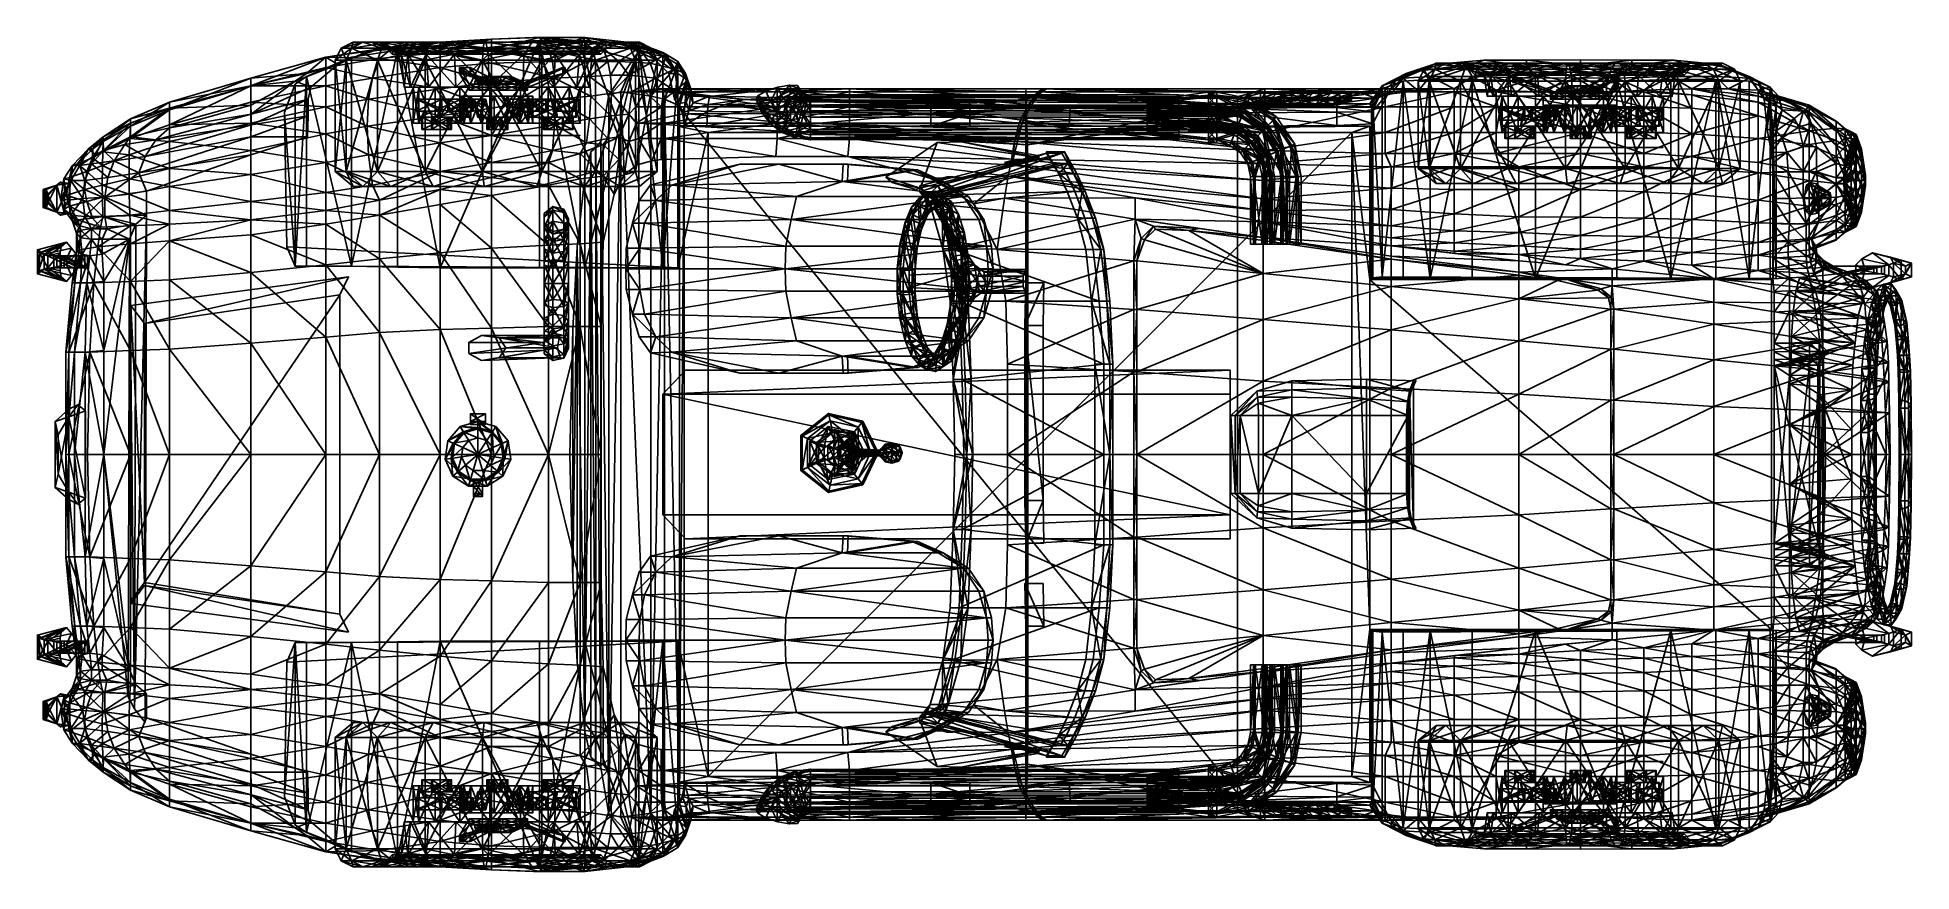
# Model space of a CAD drawing. Extents: x -3.93 to 0.03, y -0.88 to 0.88.
import ezdxf

# ---------------------------------------------------------------- set-up
doc = ezdxf.new("R2010")
doc.units = 0
doc.layers.get('0').update_dxf_attribs({"linetype": 'CONTINUOUS'})

msp = doc.modelspace()

# ---------------------------------------------------------------- meshes
at = {"color": 251, "linetype": 'BYBLOCK'}
mesh = msp.add_polyface(dxfattribs=at)
corners = [(-0.5969, 0.3686, 0.7426), (-0.7683, 0.3686, 0.7521), (-0.9017, 0.3686, 0.7077), (-0.4826, 0.3686, 0.7077), (-0.3874, 0.3686, 0.6442), (-0.3874, 0.7877, 0.6442), (-0.4826, 0.7877, 0.7077), (-0.5969, 0.7845, 0.7521), (-0.7683, 0.7845, 0.7521), (-0.9017, 0.7877, 0.7077), (-2.8702, 0.3908, 0.7394), (-2.8702, 0.8703, 0.7394), (-3.0798, 0.3908, 0.7394), (-3.0798, 0.8607, 0.7394), (-3.1704, 0.3924, 0.7031), (-3.1704, 0.8496, 0.7031), (-3.2675, 0.394, 0.6396), (-3.2675, 0.8353, 0.6396), (-2.7747, 0.3908, 0.7013), (-2.7747, 0.8703, 0.7013), (-0.9906, 0.3686, 0.6442), (-0.9906, 0.7877, 0.6442), (-0.2731, 0.3686, 0.4664), (-0.2731, 0.7655, 0.4664), (-0.3175, 0.3686, 0.5616), (-0.3175, 0.7845, 0.5616), (-0.2667, 0.3686, 0.3013), (-0.2667, 0.6766, 0.3013), (-0.2604, 0.3686, 0.3711), (-0.2604, 0.7274, 0.3711), (-0.2644, 0.185, 0.2176), (-0.2318, 0.1634, 0.2949), (-0.1601, 0.211, 0.2844), (-0.1528, 0.2126, 0.3285), (-0.1643, 0.1983, 0.255), (-0.1722, 0.1856, 0.2422), (-1.0477, 0.3686, 0.5616), (-1.0477, 0.7845, 0.5616), (-1.0922, 0.3718, 0.4664), (-1.0922, 0.7687, 0.4664), (-2.6098, 0.3908, 0.5045), (-2.6098, 0.8385, 0.5045), (-2.6606, 0.8576, 0.5934), (-2.6606, 0.3908, 0.5934), (-1.1113, 0.3696, 0.3521), (-1.1113, 0.7411, 0.3521), (-1.1144, 0.3676, 0.3013), (-1.1144, 0.7232, 0.3013), (-3.3861, 0.7782, 0.3859), (-3.4083, 0.7194, 0.3002), (-3.3861, 0.394, 0.3859), (-3.4036, 0.4353, 0.3048), (-2.5781, 0.3908, 0.2441), (-2.5781, 0.3908, 0.3584), (-2.5781, 0.7972, 0.3584), (-3.3623, 0.394, 0.5045), (-3.3623, 0.7941, 0.5045), (-3.2921, 0.3337, 0.2401), (-3.2734, 0.3718, 0.3048), (-3.704, 0.2734, 0.2721), (-3.7327, 0.3115, 0.3265), (-2.1082, 0.6794, 0.1882), (-2.1844, 0.6794, 0.1882), (-2.1844, 0.6766, 0.2032), (-2.1082, 0.6766, 0.2032), (-1.1557, 0.6766, 0.2032), (-1.1176, 0.6893, 0.2921), (-2.5146, 0.6766, 0.2032), (-2.5781, 0.6893, 0.2921), (-1.1176, 0.3655, 0.2505), (-0.2699, 0.3665, 0.2505), (-0.7683, -0.3743, 0.7521), (-0.5969, -0.3743, 0.7426), (-0.9017, -0.3743, 0.7077), (-0.4826, -0.3743, 0.7077), (-0.3874, -0.7934, 0.6442), (-0.3874, -0.3743, 0.6442), (-0.4826, -0.7934, 0.7077), (-0.5969, -0.7903, 0.7521), (-0.7683, -0.7903, 0.7521), (-0.9017, -0.7934, 0.7077), (-2.8702, -0.876, 0.7394), (-2.8702, -0.3966, 0.7394), (-3.0798, -0.3966, 0.7394), (-3.0798, -0.8665, 0.7394), (-3.1704, -0.8554, 0.7031), (-3.1704, -0.3982, 0.7031), (-3.2675, -0.3997, 0.6396), (-3.2675, -0.8411, 0.6396), (-2.7747, -0.876, 0.7013), (-2.7747, -0.3966, 0.7013), (-0.9906, -0.3743, 0.6442), (-0.9906, -0.7934, 0.6442), (-0.2731, -0.7712, 0.4664), (-0.2731, -0.3743, 0.4664), (-0.3175, -0.3743, 0.5616), (-0.3175, -0.7903, 0.5616), (-0.2667, -0.6823, 0.3013), (-0.2667, -0.3743, 0.3013), (-0.2604, -0.3743, 0.3711), (-0.2604, -0.7331, 0.3711), (-0.2318, -0.1691, 0.2949), (-0.2644, -0.1908, 0.2176), (-0.1601, -0.2168, 0.2844), (-0.1528, -0.2184, 0.3285), (-0.1643, -0.2041, 0.255), (-0.1722, -0.1914, 0.2422), (-1.0477, -0.7903, 0.5616), (-1.0477, -0.3743, 0.5616), (-1.0922, -0.3775, 0.4664), (-1.0922, -0.7744, 0.4664), (-2.6098, -0.8442, 0.5045), (-2.6098, -0.3966, 0.5045), (-2.6606, -0.8633, 0.5934), (-2.6606, -0.3966, 0.5934), (-1.1113, -0.7469, 0.3521), (-1.1113, -0.3754, 0.3521), (-1.1144, -0.3733, 0.3013), (-1.1144, -0.7289, 0.3013), (-3.4083, -0.7252, 0.3002), (-3.3861, -0.7839, 0.3859), (-3.3861, -0.3997, 0.3859), (-3.4036, -0.441, 0.3048), (-2.5781, -0.3966, 0.2441), (-2.5781, -0.3966, 0.3584), (-2.5781, -0.803, 0.3584), (-3.3623, -0.7998, 0.5045), (-3.3623, -0.3997, 0.5045), (-3.2734, -0.3775, 0.3048), (-3.2921, -0.3394, 0.2401), (-3.704, -0.2791, 0.2721), (-3.7327, -0.3172, 0.3265), (-2.1082, -0.6852, 0.1882), (-2.1844, -0.6852, 0.1882), (-2.1844, -0.6823, 0.2032), (-2.1082, -0.6823, 0.2032), (-1.1176, -0.695, 0.2921), (-1.1557, -0.6823, 0.2032), (-2.5146, -0.6823, 0.2032), (-2.5781, -0.695, 0.2921), (-1.1176, -0.3713, 0.2505), (-0.2699, -0.3723, 0.2505), (-1.0406, 0.0797, 0.9204), (-1.0406, -0.0854, 0.9204), (-1.0383, -0.114, 0.9142), (-1.0383, 0.1083, 0.9142), (-1.0343, 0.1305, 0.9038), (-1.0343, -0.1362, 0.9038), (-1.0258, -0.1584, 0.8801), (-1.0258, 0.1527, 0.8801), (-0.1722, -0.1902, 0.2422), (-3.704, -0.2727, 0.2721), (-3.7327, -0.3108, 0.3265)]
mesh.append_faces([[corners[k] for k in face] for face in [(12, 18, 10), (32, 31, 33), (30, 34, 35), (50, 49, 51), (59, 58, 60), (68, 52, 67), (66, 69, 46), (90, 83, 82), (101, 103, 104), (105, 102, 106), (119, 121, 122), (128, 130, 131), (123, 139, 138), (140, 136, 117)]], dxfattribs={"vtx0": -1, "color": 251})
mesh.append_faces([[corners[k] for k in face] for face in [(4, 5, 3), (6, 3, 5), (3, 7, 0), (0, 7, 1), (10, 11, 12), (13, 12, 11), (17, 16, 15), (2, 9, 20), (21, 20, 9), (3, 2, 4), (20, 4, 2), (22, 23, 24), (25, 24, 23), (29, 28, 27), (36, 37, 38), (39, 38, 37), (44, 45, 46), (47, 46, 45), (41, 40, 54), (55, 56, 50), (48, 50, 56), (50, 40, 55), (28, 44, 26), (26, 46, 70), (38, 24, 36), (18, 14, 43), (43, 42, 18), (19, 18, 42), (43, 55, 40), (74, 73, 72), (77, 74, 78), (78, 71, 79), (79, 71, 80), (73, 80, 71), (89, 90, 81), (82, 81, 90), (100, 99, 93), (94, 93, 99), (103, 102, 105), (111, 112, 113), (114, 113, 112), (123, 121, 124), (110, 109, 115), (116, 115, 109), (116, 98, 117), (99, 109, 94), (86, 114, 87), (92, 91, 107), (108, 107, 91), (96, 95, 75), (76, 75, 95), (91, 76, 108), (95, 108, 76), (87, 114, 127), (88, 87, 126), (127, 126, 87), (145, 144, 146), (147, 146, 144)]], dxfattribs={"vtx0": -1, "vtx1": -1, "color": 251})
mesh.append_faces([[corners[k] for k in face] for face in [(2, 3, 0), (3, 6, 7), (1, 7, 8), (1, 8, 9), (9, 2, 1), (18, 19, 11), (11, 10, 18), (28, 29, 23), (23, 22, 28), (30, 32, 34), (40, 41, 42), (42, 43, 40), (50, 52, 53), (38, 39, 45), (45, 44, 38), (26, 44, 46), (38, 28, 22), (43, 14, 16), (20, 21, 37), (37, 36, 20), (24, 25, 5), (5, 4, 24), (4, 20, 36), (36, 24, 4), (43, 16, 55), (16, 17, 56), (56, 55, 16), (75, 76, 74), (74, 77, 75), (78, 74, 72), (78, 72, 71), (81, 82, 83), (83, 84, 81), (87, 88, 85), (80, 73, 91), (91, 92, 80), (73, 74, 76), (76, 91, 73), (93, 94, 95), (95, 96, 93), (99, 100, 97), (107, 108, 109), (109, 110, 107), (115, 116, 117), (117, 118, 115), (112, 111, 125), (126, 127, 121), (121, 120, 126), (112, 121, 127), (116, 99, 98), (117, 98, 141), (95, 109, 108), (86, 90, 114), (113, 114, 90), (90, 89, 113), (127, 114, 112), (144, 145, 142), (146, 147, 148)]], dxfattribs={"vtx0": -1, "vtx2": -1, "color": 251})
mesh.append_faces([[corners[k] for k in face] for face in [(14, 15, 16), (26, 27, 28), (51, 52, 50), (53, 54, 40), (57, 58, 59), (65, 66, 67), (68, 67, 66), (69, 70, 46), (71, 72, 73), (84, 83, 85), (86, 85, 83), (124, 139, 123), (137, 136, 140), (35, 150, 30), (102, 30, 150), (129, 57, 151), (59, 151, 57), (137, 65, 138), (67, 138, 65), (69, 65, 140), (137, 140, 65)]], dxfattribs={"vtx1": -1, "color": 251})
mesh.append_faces([[corners[k] for k in face] for face in [(12, 14, 18), (30, 31, 32), (48, 49, 50), (53, 40, 50), (22, 24, 38), (38, 44, 28), (86, 83, 90), (101, 102, 103), (119, 120, 121), (112, 124, 121), (95, 94, 109), (116, 109, 99)]], dxfattribs={"vtx1": -1, "vtx2": -1, "color": 251})
mesh.append_faces([[corners[k] for k in face] for face in [(0, 1, 2), (12, 13, 15), (15, 14, 12), (61, 62, 63), (63, 64, 61), (68, 53, 52), (66, 65, 69), (85, 86, 87), (97, 98, 99), (123, 122, 121), (125, 124, 112), (128, 129, 130), (132, 133, 134), (134, 135, 132), (136, 137, 138), (138, 139, 136), (141, 140, 117), (142, 143, 144), (148, 149, 146), (31, 30, 102), (102, 101, 31), (151, 59, 60), (60, 152, 151), (69, 140, 141), (141, 70, 69)]], dxfattribs={"vtx2": -1, "color": 251})
at = {"color": 0, "linetype": 'BYBLOCK'}
mesh = msp.add_polyface(dxfattribs=at)
corners = [(-2.9718, 0.8734, 0.7458), (-3.0798, 0.8671, 0.7394), (-3.0798, 0.8449, 0.8238), (-3.3211, 0.8353, 0.7149), (-3.2079, 0.8322, 0.8152), (-3.1766, 0.8576, 0.731), (-3.3211, 0.8131, 0.8029), (-3.0671, 0.8607, 0.6886), (-3.2957, 0.8195, 0.5045), (-3.2321, 0.848, 0.5934), (-3.3623, 0.8004, 0.5045), (-3.3861, 0.7845, 0.3859), (-3.3531, 0.7718, 0.3277), (-3.1496, 0.8544, 0.6569), (-3.0798, 0.594, 0.8637), (-3.0798, 0.6544, 0.8842), (-3.2313, 0.629, 0.8785), (-3.2229, 0.5655, 0.8559), (-3.3211, 0.6131, 0.869), (-3.3211, 0.5496, 0.8454), (-2.9718, 0.6131, 0.8585), (-3.2079, 0.5337, 0.8247), (-3.0798, 0.5559, 0.8302), (-2.9718, 0.5813, 0.8252), (-3.0798, 0.8131, 0.8637), (-3.2229, 0.7909, 0.8559), (-3.0798, 0.7687, 0.8842), (-3.2313, 0.7464, 0.8785), (-3.0798, 0.7115, 0.8908), (-3.2339, 0.6893, 0.8853), (-3.3211, 0.775, 0.8454), (-3.3211, 0.7306, 0.869), (-3.3211, 0.6734, 0.8763), (-2.9718, 0.7814, 0.8791), (-2.9718, 0.7274, 0.8854), (-2.9718, 0.6702, 0.8791), (-2.9718, 0.8226, 0.8585)]
mesh.append_faces([[corners[k] for k in face] for face in [(29, 15, 28)]], dxfattribs={"vtx0": -1, "color": 0})
mesh.append_faces([[corners[k] for k in face] for face in [(3, 4, 5), (5, 2, 1), (8, 3, 9), (10, 3, 8), (9, 5, 13), (1, 13, 5), (14, 21, 22), (24, 25, 26), (32, 16, 29), (34, 26, 28)]], dxfattribs={"vtx0": -1, "vtx1": -1, "color": 0})
mesh.append_faces([[corners[k] for k in face] for face in [(3, 6, 4), (5, 4, 2), (17, 18, 19), (17, 16, 18), (14, 16, 17), (20, 15, 14), (17, 21, 14), (4, 25, 24), (26, 25, 27), (16, 15, 29), (6, 25, 4), (6, 30, 25), (27, 30, 31), (25, 30, 27), (31, 29, 27), (18, 16, 32), (33, 24, 26), (15, 35, 28), (2, 24, 36)]], dxfattribs={"vtx0": -1, "vtx1": -1, "vtx2": -1, "color": 0})
mesh.append_faces([[corners[k] for k in face] for face in [(11, 8, 12), (4, 24, 2), (27, 28, 26), (27, 29, 28), (31, 32, 29)]], dxfattribs={"vtx0": -1, "vtx2": -1, "color": 0})
mesh.append_faces([[corners[k] for k in face] for face in [(1, 0, 7), (3, 5, 9), (14, 15, 16), (22, 23, 14)]], dxfattribs={"vtx1": -1, "vtx2": -1, "color": 0})
mesh.append_faces([[corners[k] for k in face] for face in [(0, 1, 2), (1, 7, 13)]], dxfattribs={"vtx2": -1, "color": 0})
mesh = msp.add_polyface(dxfattribs=at)
corners = [(-2.9718, 0.8512, 0.822), (-2.8702, 0.8766, 0.7394), (-2.9718, 0.8734, 0.7458), (-2.8512, 0.8544, 0.8093), (-2.7845, 0.8544, 0.7934), (-2.7747, 0.8766, 0.7013), (-2.7359, 0.8544, 0.7775), (-3.0671, 0.8607, 0.6886), (-2.9718, 0.8734, 0.7013), (-2.8829, 0.8766, 0.695), (-2.6606, 0.8544, 0.7013), (-2.794, 0.8703, 0.6632), (-2.7051, 0.8639, 0.5934), (-2.8429, 0.8258, 0.8373), (-2.7715, 0.8258, 0.8153), (-2.8387, 0.7909, 0.8527), (-2.7646, 0.7941, 0.8278), (-2.7624, 0.7528, 0.8313), (-2.8375, 0.7464, 0.8575), (-2.9326, 0.7337, 0.8817), (-2.8387, 0.6925, 0.8527), (-2.9718, 0.8226, 0.8585), (-2.9718, 0.7814, 0.8791), (-3.0798, 0.8131, 0.8637), (-2.9718, 0.7274, 0.8854), (-3.0798, 0.7687, 0.8842), (-3.0798, 0.8449, 0.8238), (-2.7263, 0.8258, 0.7963), (-2.7203, 0.7972, 0.8082), (-2.7033, 0.8258, 0.7775), (-2.7646, 0.7052, 0.8278), (-2.7203, 0.7115, 0.8082), (-2.7183, 0.7591, 0.8119)]
mesh.append_faces([[corners[k] for k in face] for face in [(7, 2, 8), (5, 11, 1), (11, 5, 12), (19, 20, 18), (19, 22, 24), (18, 30, 17), (17, 31, 32)]], dxfattribs={"vtx0": -1, "vtx1": -1, "color": 0})
mesh.append_faces([[corners[k] for k in face] for face in [(3, 1, 0), (4, 1, 3), (6, 5, 4), (6, 10, 5), (4, 13, 14), (4, 3, 13), (15, 14, 13), (16, 14, 15), (15, 17, 16), (15, 21, 22), (13, 21, 15), (21, 23, 22), (15, 22, 19), (24, 22, 25), (2, 26, 0), (26, 21, 0), (0, 13, 3), (0, 21, 13), (27, 16, 28), (27, 14, 16), (27, 28, 29), (30, 31, 17), (16, 32, 28), (14, 6, 4), (27, 6, 14), (27, 29, 6)]], dxfattribs={"vtx0": -1, "vtx1": -1, "vtx2": -1, "color": 0})
mesh.append_faces([[corners[k] for k in face] for face in [(0, 1, 2), (4, 5, 1), (9, 2, 1), (1, 11, 9), (15, 18, 17), (15, 19, 18), (16, 17, 32)]], dxfattribs={"vtx0": -1, "vtx2": -1, "color": 0})
mesh.append_faces([[corners[k] for k in face] for face in [(9, 8, 2)]], dxfattribs={"vtx1": -1, "vtx2": -1, "color": 0})
mesh = msp.add_polyface(dxfattribs=at)
corners = [(-2.6225, 0.7687, 0.7013), (-2.6753, 0.7623, 0.7775), (-2.6479, 0.7623, 0.7394), (-2.7033, 0.8258, 0.7775), (-2.6606, 0.8544, 0.7013), (-2.7359, 0.8544, 0.7775), (-2.637, 0.8226, 0.7013), (-2.682, 0.7972, 0.7775), (-2.6257, 0.7909, 0.7013), (-2.613, 0.7306, 0.7671), (-2.667, 0.7306, 0.7648), (-2.6084, 0.7623, 0.7394), (-2.5591, 0.7877, 0.3584), (-2.5784, 0.7369, 0.2559), (-2.5781, 0.8004, 0.3584), (-2.5852, 0.7464, 0.2681), (-2.5972, 0.8004, 0.3584), (-2.6035, 0.8417, 0.5934), (-2.6098, 0.8449, 0.5045), (-2.6606, 0.8639, 0.5934), (-2.5781, 0.8258, 0.5045), (-2.6416, 0.8449, 0.5045), (-2.7051, 0.8639, 0.5934), (-2.5851, 0.8099, 0.5934), (-2.5619, 0.8004, 0.5045), (-2.5781, 0.7596, 0.5934), (-2.6003, 0.7687, 0.7013), (-2.5622, 0.7596, 0.5934), (-2.7747, 0.8766, 0.7013), (-2.7203, 0.7972, 0.8082), (-2.7183, 0.7591, 0.8119), (-2.682, 0.7147, 0.7775), (-2.7203, 0.7115, 0.8082)]
mesh.append_faces([[corners[k] for k in face] for face in [(0, 8, 1), (11, 2, 9), (27, 25, 26), (25, 8, 0), (30, 31, 1)]], dxfattribs={"vtx0": -1, "vtx1": -1, "color": 0})
mesh.append_faces([[corners[k] for k in face] for face in [(3, 4, 5), (6, 4, 3), (6, 7, 8), (6, 3, 7), (1, 8, 7), (9, 2, 10), (1, 10, 2), (17, 20, 18), (23, 20, 17), (24, 20, 23), (24, 23, 25), (23, 8, 25), (23, 6, 8), (4, 17, 19), (6, 17, 4), (23, 17, 6), (3, 29, 7), (1, 31, 10), (29, 30, 7), (30, 32, 31)]], dxfattribs={"vtx0": -1, "vtx1": -1, "vtx2": -1, "color": 0})
mesh.append_faces([[corners[k] for k in face] for face in [(12, 13, 14), (14, 15, 16), (17, 18, 19), (20, 14, 18), (2, 11, 26), (4, 19, 28), (22, 28, 19), (7, 30, 1)]], dxfattribs={"vtx0": -1, "vtx2": -1, "color": 0})
mesh.append_faces([[corners[k] for k in face] for face in [(0, 26, 25)]], dxfattribs={"vtx1": -1, "color": 0})
mesh.append_faces([[corners[k] for k in face] for face in [(0, 1, 2), (21, 22, 18), (19, 18, 22), (16, 21, 14), (18, 14, 21), (26, 0, 2)]], dxfattribs={"vtx1": -1, "vtx2": -1, "color": 0})
mesh.append_faces([[corners[k] for k in face] for face in [(14, 13, 15)]], dxfattribs={"vtx2": -1, "color": 0})
mesh = msp.add_polyface(dxfattribs=at)
corners = [(-3.3623, 0.8004, 0.5045), (-3.4798, 0.7909, 0.6931), (-3.3211, 0.8353, 0.7149), (-3.4798, 0.775, 0.5045), (-3.4793, 0.7147, 0.3438), (-3.3861, 0.7845, 0.3859), (-3.3531, 0.7718, 0.3277), (-3.4798, 0.7337, 0.3919), (-3.4798, 0.6671, 0.2913), (-3.36, 0.6671, 0.2704), (-3.4798, 0.629, 0.2856), (-3.359, 0.7115, 0.276), (-3.4793, 0.6925, 0.3097), (-3.3588, 0.7464, 0.2949), (-3.4798, 0.6956, 0.8444), (-3.3211, 0.6734, 0.8763), (-3.3211, 0.7306, 0.869), (-3.4798, 0.6385, 0.8527), (-3.3211, 0.6131, 0.869), (-3.4798, 0.5877, 0.8444), (-3.4798, 0.7401, 0.8232), (-3.3211, 0.775, 0.8454), (-3.3211, 0.5496, 0.8454), (-3.4798, 0.5305, 0.8232), (-3.4798, 0.775, 0.7749), (-3.3211, 0.8131, 0.8029), (-3.6513, 0.7242, 0.7362), (-3.7164, 0.5909, 0.3242), (-3.6513, 0.7401, 0.6639), (-3.6513, 0.7274, 0.5108), (-3.6513, 0.6861, 0.4014), (-3.703, 0.6258, 0.3413), (-3.6802, 0.6607, 0.3684), (-3.6513, 0.6004, 0.8172), (-3.6513, 0.6575, 0.8093), (-3.6513, 0.5623, 0.8093), (-3.6513, 0.6925, 0.7829), (-3.2957, 0.8195, 0.5045)]
mesh.append_faces([[corners[k] for k in face] for face in [(3, 1, 0), (11, 12, 13), (17, 18, 15), (33, 19, 17)]], dxfattribs={"vtx0": -1, "vtx1": -1, "color": 0})
mesh.append_faces([[corners[k] for k in face] for face in [(4, 5, 6), (4, 7, 5), (7, 3, 5), (11, 8, 12), (4, 13, 12), (14, 15, 16), (19, 18, 17), (16, 20, 14), (21, 20, 16), (22, 19, 23), (22, 18, 19), (24, 21, 25), (24, 20, 21), (25, 2, 24), (1, 26, 24), (27, 8, 10), (4, 30, 7), (8, 31, 12), (32, 4, 12), (23, 19, 35), (35, 19, 33), (14, 36, 34), (20, 36, 14), (24, 36, 20), (34, 17, 14)]], dxfattribs={"vtx0": -1, "vtx1": -1, "vtx2": -1, "color": 0})
mesh.append_faces([[corners[k] for k in face] for face in [(0, 1, 2), (5, 3, 0), (8, 9, 10), (14, 17, 15), (24, 2, 1), (34, 33, 17), (5, 0, 37)]], dxfattribs={"vtx0": -1, "vtx2": -1, "color": 0})
mesh.append_faces([[corners[k] for k in face] for face in [(11, 9, 8), (6, 13, 4), (28, 1, 3), (29, 3, 7), (1, 28, 26)]], dxfattribs={"vtx1": -1, "vtx2": -1, "color": 0})
at = {"color": 251, "linetype": 'BYBLOCK'}
mesh = msp.add_polyface(dxfattribs=at)
corners = [(-3.1663, 0.8417, 0.4232), (-3.1782, 0.8544, 0.4278), (-3.1327, 0.8544, 0.5012), (-3.2078, 0.8671, 0.4392), (-3.1562, 0.8671, 0.5226), (-3.2433, 0.8671, 0.453), (-3.1844, 0.8671, 0.5482), (-3.267, 0.8544, 0.4622), (-3.2031, 0.8544, 0.5654), (-3.1663, 0.8417, 0.2626), (-3.1782, 0.8544, 0.258), (-3.194, 0.8544, 0.3429), (-3.1814, 0.8417, 0.3429), (-3.2078, 0.8671, 0.2466), (-3.2258, 0.8671, 0.3429), (-3.2433, 0.8671, 0.2328), (-3.2639, 0.8671, 0.3429), (-3.2893, 0.8544, 0.3429), (-3.2788, 0.829, 0.4668), (-3.2788, 0.829, 0.219), (-3.267, 0.8544, 0.2236), (-3.2031, 0.8544, 0.1204), (-3.1844, 0.8671, 0.1376), (-3.095, 0.8671, 0.0701), (-3.2125, 0.829, 0.1119), (-3.1063, 0.8544, 0.0473), (-3.302, 0.829, 0.3429), (-3.1562, 0.8671, 0.1632), (-3.1327, 0.8544, 0.1846), (-3.1063, 0.8544, 0.6385)]
mesh.append_faces([[corners[k] for k in face] for face in [(0, 1, 2), (1, 3, 4), (3, 5, 6), (6, 4, 3), (5, 7, 8), (8, 6, 5), (9, 10, 11), (11, 12, 9), (10, 13, 14), (14, 11, 10), (13, 15, 16), (16, 14, 13), (12, 11, 1), (1, 0, 12), (11, 14, 3), (3, 1, 11), (14, 16, 5), (5, 3, 14), (16, 17, 7), (7, 5, 16), (18, 7, 17), (19, 20, 21), (21, 22, 23), (24, 21, 25), (15, 20, 17), (17, 16, 15), (26, 17, 20), (27, 22, 15), (15, 13, 27), (22, 21, 20), (20, 15, 22), (28, 27, 13), (13, 10, 28), (6, 8, 29)]], dxfattribs={"vtx0": -1, "vtx2": -1, "color": 251})
mesh = msp.add_polyface(dxfattribs=at)
corners = [(-3.267, 0.8544, 0.4622), (-3.2788, 0.829, 0.4668), (-3.2125, 0.829, 0.5739), (-3.2031, 0.8544, 0.5654), (-3.2788, 0.594, 0.4668), (-3.2125, 0.594, 0.5739), (-3.2433, 0.5623, 0.453), (-3.1844, 0.5623, 0.5482), (-3.1841, 0.5623, 0.4301), (-3.1374, 0.5623, 0.5055), (-3.2433, 0.5623, 0.2328), (-3.1841, 0.5623, 0.2557), (-3.2004, 0.5623, 0.3429), (-3.2639, 0.5623, 0.3429), (-3.2893, 0.8544, 0.3429), (-3.302, 0.829, 0.3429), (-3.302, 0.594, 0.3429), (-3.2031, 0.8544, 0.1204), (-3.2125, 0.829, 0.1119), (-3.2788, 0.829, 0.219), (-3.2125, 0.594, 0.1119), (-3.2788, 0.594, 0.219), (-3.1119, 0.829, 0.0359), (-3.1844, 0.5623, 0.1376), (-3.1119, 0.594, 0.0359), (-3.267, 0.8544, 0.2236), (-3.1374, 0.5623, 0.1803), (-3.1119, 0.829, 0.6499), (-3.1119, 0.594, 0.6499), (-3.095, 0.5623, 0.6157)]
mesh.append_faces([[corners[k] for k in face] for face in [(0, 1, 2), (2, 3, 0), (4, 6, 7), (7, 5, 4), (6, 8, 9), (9, 7, 6), (10, 11, 12), (12, 13, 10), (14, 15, 1), (16, 13, 6), (6, 4, 16), (13, 12, 8), (8, 6, 13), (17, 18, 19), (23, 20, 24), (25, 19, 15), (21, 10, 13), (13, 16, 21), (20, 23, 10), (10, 21, 20), (23, 26, 11), (11, 10, 23), (3, 2, 27), (5, 7, 29)]], dxfattribs={"vtx0": -1, "vtx2": -1, "color": 251})
mesh.append_faces([[corners[k] for k in face] for face in [(1, 4, 5), (5, 2, 1), (15, 16, 4), (4, 1, 15), (18, 20, 21), (21, 19, 18), (20, 18, 22), (19, 21, 16), (16, 15, 19), (2, 5, 28)]], dxfattribs={"vtx2": -1, "color": 251})
mesh = msp.add_polyface(dxfattribs=at)
corners = [(-3.1119, 0.594, 0.6499), (-3.095, 0.5623, 0.6157), (-2.9872, 0.5623, 0.6464), (-2.9907, 0.594, 0.6843), (-2.8757, 0.5623, 0.6361), (-3.1063, 0.8544, 0.6385), (-3.1119, 0.829, 0.6499), (-2.9907, 0.829, 0.6843), (-2.9896, 0.8544, 0.6717), (-2.9808, 0.8544, 0.5768), (-2.9796, 0.8417, 0.5642), (-3.0582, 0.8417, 0.5419), (-3.1327, 0.8544, 0.5012), (-3.1233, 0.8417, 0.4926), (-3.1663, 0.8417, 0.4232), (-3.0638, 0.8544, 0.5532), (-2.9872, 0.5623, 0.0394), (-2.9814, 0.5623, 0.1026), (-3.0667, 0.5623, 0.1269), (-3.095, 0.5623, 0.0701), (-2.9808, 0.8544, 0.109), (-2.9796, 0.8417, 0.1216), (-2.8983, 0.8417, 0.1291), (-3.1327, 0.8544, 0.1846), (-3.1233, 0.8417, 0.1932), (-3.0582, 0.8417, 0.1439), (-3.1374, 0.5623, 0.1803), (-3.1844, 0.5623, 0.1376), (-3.0638, 0.8544, 0.1326), (-2.9907, 0.829, 0.0015), (-2.9907, 0.594, 0.0015), (-3.1119, 0.594, 0.0359), (-3.1119, 0.829, 0.0359), (-3.1063, 0.8544, 0.0473), (-3.2125, 0.829, 0.1119), (-3.2125, 0.594, 0.1119), (-2.9896, 0.8544, 0.0141), (-3.1782, 0.8544, 0.258), (-3.1663, 0.8417, 0.2626), (-3.2125, 0.829, 0.5739), (-3.2125, 0.594, 0.5739), (-3.0667, 0.5623, 0.5589), (-2.9814, 0.5623, 0.5832), (-2.8931, 0.5623, 0.575), (-3.1844, 0.5623, 0.5482), (-3.1374, 0.5623, 0.5055)]
mesh.append_faces([[corners[k] for k in face] for face in [(0, 1, 2), (2, 3, 0), (3, 2, 4), (5, 6, 7), (7, 8, 5), (9, 10, 11), (12, 13, 14), (15, 11, 13), (16, 17, 18), (18, 19, 16), (20, 21, 22), (23, 24, 25), (19, 18, 26), (26, 27, 19), (28, 25, 21), (33, 32, 34), (31, 19, 27), (36, 29, 32), (32, 33, 36), (30, 16, 19), (19, 31, 30), (37, 38, 24), (1, 0, 40), (1, 41, 42), (42, 2, 1), (2, 42, 43), (44, 45, 41), (41, 1, 44)]], dxfattribs={"vtx0": -1, "vtx2": -1, "color": 251})
mesh.append_faces([[corners[k] for k in face] for face in [(6, 0, 3), (3, 7, 6), (29, 30, 31), (31, 32, 29), (32, 31, 35), (0, 6, 39)]], dxfattribs={"vtx2": -1, "color": 251})
mesh = msp.add_polyface(dxfattribs=at)
corners = [(-3.095, 0.8671, 0.6157), (-3.1063, 0.8544, 0.6385), (-2.9896, 0.8544, 0.6717), (-2.9872, 0.8671, 0.6464), (-2.9808, 0.8544, 0.5768), (-2.9837, 0.8671, 0.6085), (-2.8861, 0.8671, 0.5994), (-3.0582, 0.8417, 0.5419), (-3.0638, 0.8544, 0.5532), (-3.078, 0.8671, 0.5816), (-2.9796, 0.8417, 0.5642), (-2.8948, 0.8544, 0.5689), (-3.1562, 0.8671, 0.5226), (-3.1327, 0.8544, 0.5012), (-3.1782, 0.8544, 0.4278), (-3.1233, 0.8417, 0.4926), (-2.9837, 0.8671, 0.0773), (-2.9808, 0.8544, 0.109), (-2.8948, 0.8544, 0.1169), (-2.9872, 0.8671, 0.0394), (-2.8861, 0.8671, 0.0864), (-3.078, 0.8671, 0.1042), (-3.0638, 0.8544, 0.1326), (-3.095, 0.8671, 0.0701), (-3.0582, 0.8417, 0.1439), (-3.1327, 0.8544, 0.1846), (-3.1562, 0.8671, 0.1632), (-3.1844, 0.8671, 0.1376), (-3.1063, 0.8544, 0.0473), (-3.2031, 0.8544, 0.1204), (-2.9796, 0.8417, 0.1216), (-2.9896, 0.8544, 0.0141), (-2.8757, 0.8671, 0.0497), (-3.1233, 0.8417, 0.1932), (-3.1782, 0.8544, 0.258), (-3.1844, 0.8671, 0.5482), (-3.1119, 0.829, 0.6499), (-3.2031, 0.8544, 0.5654)]
mesh.append_faces([[corners[k] for k in face] for face in [(0, 1, 2), (2, 3, 0), (4, 5, 6), (7, 8, 4), (8, 9, 5), (5, 4, 8), (10, 4, 11), (12, 13, 14), (13, 12, 9), (9, 8, 13), (15, 13, 8), (16, 17, 18), (19, 16, 20), (17, 16, 21), (21, 22, 17), (16, 19, 23), (23, 21, 16), (24, 22, 25), (22, 21, 26), (26, 25, 22), (21, 23, 27), (27, 26, 21), (23, 28, 29), (30, 17, 22), (31, 19, 32), (19, 31, 28), (28, 23, 19), (33, 25, 34), (1, 0, 35), (36, 1, 37), (9, 0, 3), (3, 5, 9), (12, 35, 0), (0, 9, 12)]], dxfattribs={"vtx0": -1, "vtx2": -1, "color": 251})
at = {"color": 254, "linetype": 'BYBLOCK'}
mesh = msp.add_polyface(dxfattribs=at)
corners = [(-3.1046, 0.7718, 0.4755), (-3.0905, 0.7718, 0.4627), (-3.0384, 0.7718, 0.5021), (-3.1093, 0.8417, 0.4798), (-3.0468, 0.7718, 0.5191), (-3.1233, 0.848, 0.4926), (-3.0497, 0.8417, 0.5248), (-3.1559, 0.7718, 0.3429), (-3.1369, 0.7718, 0.3429), (-3.1249, 0.7718, 0.4071), (-3.1427, 0.7718, 0.414), (-3.1623, 0.8417, 0.3429), (-3.1486, 0.8417, 0.4163), (-3.1369, 0.6956, 0.3429), (-3.1249, 0.6956, 0.4071), (-3.1427, 0.7718, 0.2718), (-3.1249, 0.7718, 0.2787), (-3.1663, 0.848, 0.2626), (-3.1486, 0.8417, 0.2695), (-3.1814, 0.848, 0.3429), (-3.1249, 0.6956, 0.2787), (-3.1663, 0.848, 0.4232), (-3.0905, 0.6956, 0.4627), (-3.1093, 0.8417, 0.206), (-3.1233, 0.848, 0.1932), (-3.0582, 0.848, 0.1439), (-3.0905, 0.7718, 0.2231), (-3.1046, 0.7718, 0.2103), (-3.0468, 0.7718, 0.1667), (-3.0497, 0.8417, 0.161), (-3.0905, 0.6956, 0.2231)]
mesh.append_faces([[corners[k] for k in face] for face in [(0, 1, 2), (3, 0, 4), (5, 3, 6), (7, 8, 9), (9, 10, 7), (11, 7, 10), (10, 12, 11), (8, 13, 14), (14, 9, 8), (15, 16, 8), (8, 7, 15), (17, 18, 11), (11, 19, 17), (18, 15, 7), (7, 11, 18), (16, 20, 13), (13, 8, 16), (21, 12, 3), (3, 5, 21), (12, 10, 0), (0, 3, 12), (19, 11, 12), (12, 21, 19), (10, 9, 1), (1, 0, 10), (9, 14, 22), (22, 1, 9), (23, 24, 25), (26, 27, 28), (27, 23, 29), (27, 26, 16), (16, 15, 27), (24, 23, 18), (18, 17, 24), (23, 27, 15), (15, 18, 23), (26, 30, 20), (20, 16, 26)]], dxfattribs={"vtx0": -1, "vtx2": -1, "color": 254})
mesh = msp.add_polyface(dxfattribs=at)
corners = [(-3.0497, 0.8417, 0.5248), (-3.0468, 0.7718, 0.5191), (-2.9773, 0.7718, 0.5389), (-3.0582, 0.848, 0.5419), (-2.9778, 0.8417, 0.5452), (-3.0303, 0.8004, 0.4666), (-3.0303, 0.8131, 0.4666), (-3.0391, 0.8004, 0.4559), (-3.0391, 0.8131, 0.4559), (-3.017, 0.8131, 0.4687), (-3.017, 0.8004, 0.4687), (-3.0905, 0.7718, 0.4627), (-3.0905, 0.6956, 0.4627), (-3.0384, 0.6956, 0.5021), (-3.0384, 0.7718, 0.5021), (-3.1046, 0.7718, 0.4755), (-3.1093, 0.8417, 0.4798), (-2.9755, 0.7718, 0.5199), (-3.1233, 0.848, 0.4926), (-3.0353, 0.7528, 0.3429), (-3.0353, 0.6956, 0.3429), (-3.0302, 0.7528, 0.3704), (-3.0302, 0.6956, 0.3704), (-3.0154, 0.7528, 0.3942), (-3.0154, 0.6956, 0.3942), (-3.0188, 0.7782, 0.3212), (-3.0188, 0.7655, 0.3212), (-3.0391, 0.8004, 0.2299), (-3.0391, 0.8131, 0.2299), (-3.0154, 0.7528, 0.2916), (-3.0154, 0.6956, 0.2916), (-3.0302, 0.7528, 0.3154), (-3.0302, 0.6956, 0.3154), (-3.0188, 0.7782, 0.3646), (-3.0188, 0.7655, 0.3646), (-2.9909, 0.7782, 0.3979), (-3.0307, 0.8004, 0.2194), (-3.0307, 0.8131, 0.2194), (-3.017, 0.8004, 0.2171), (-3.017, 0.8131, 0.2171), (-3.0468, 0.7718, 0.1667), (-3.0497, 0.8417, 0.161), (-2.9778, 0.8417, 0.1406), (-3.0384, 0.7718, 0.1837), (-2.9773, 0.7718, 0.1469), (-3.0582, 0.848, 0.1439), (-3.1093, 0.8417, 0.206), (-3.0905, 0.7718, 0.2231), (-3.1046, 0.7718, 0.2103), (-3.0384, 0.6956, 0.1837), (-3.0905, 0.6956, 0.2231), (-2.9796, 0.848, 0.1216), (-2.9909, 0.7782, 0.2879)]
mesh.append_faces([[corners[k] for k in face] for face in [(19, 20, 21), (22, 21, 20), (21, 22, 23), (24, 23, 22), (29, 30, 31), (32, 31, 30), (31, 32, 19), (20, 19, 32), (6, 35, 8), (37, 52, 28)]], dxfattribs={"vtx0": -1, "vtx1": -1, "color": 254})
mesh.append_faces([[corners[k] for k in face] for face in [(0, 1, 2), (3, 0, 4), (11, 12, 13), (13, 14, 11), (14, 1, 15), (1, 0, 16), (1, 14, 17), (0, 3, 18), (40, 41, 42), (43, 40, 44), (45, 41, 46), (40, 43, 47), (41, 40, 48), (43, 49, 50), (50, 47, 43), (41, 45, 51)]], dxfattribs={"vtx0": -1, "vtx2": -1, "color": 254})
mesh.append_faces([[corners[k] for k in face] for face in [(5, 6, 7), (8, 7, 6), (9, 10, 6), (34, 33, 7), (36, 37, 38), (39, 38, 37), (28, 27, 37)]], dxfattribs={"vtx1": -1, "color": 254})
mesh.append_faces([[corners[k] for k in face] for face in [(6, 5, 10), (25, 26, 27), (27, 28, 25), (7, 8, 33), (37, 36, 27)]], dxfattribs={"vtx2": -1, "color": 254})
mesh = msp.add_polyface(dxfattribs=at)
corners = [(-2.9773, 0.7718, 0.5389), (-2.9778, 0.8417, 0.5452), (-3.0497, 0.8417, 0.5248), (-2.9796, 0.848, 0.5642), (-3.0582, 0.848, 0.5419), (-2.9845, 0.7782, 0.3869), (-2.9845, 0.7845, 0.3869), (-2.9503, 0.7782, 0.3929), (-3.0068, 0.7845, 0.3255), (-2.986, 0.7941, 0.3331), (-3.0068, 0.7845, 0.3603), (-2.986, 0.7941, 0.3527), (-2.9734, 0.7941, 0.3676), (-2.9591, 0.7941, 0.3429), (-2.9541, 0.7941, 0.371), (-3.0068, 0.7782, 0.3255), (-3.0068, 0.7782, 0.3603), (-2.9503, 0.7845, 0.3929), (-2.9845, 0.7845, 0.2989), (-2.9845, 0.7782, 0.2989), (-2.9503, 0.7845, 0.2929), (-2.9541, 0.7941, 0.3148), (-2.9734, 0.7941, 0.3182), (-3.0188, 0.7782, 0.3212), (-3.0188, 0.7782, 0.3646), (-3.0391, 0.8131, 0.4559), (-2.9909, 0.7782, 0.3979), (-2.9481, 0.7782, 0.4054), (-2.9481, 0.7655, 0.4054), (-3.017, 0.8004, 0.4687), (-3.017, 0.8131, 0.4687), (-3.0303, 0.8131, 0.4666), (-2.9778, 0.8417, 0.1406), (-2.9773, 0.7718, 0.1469), (-3.0468, 0.7718, 0.1667), (-2.9796, 0.848, 0.1216), (-3.0497, 0.8417, 0.161), (-3.0391, 0.8131, 0.2299), (-2.9909, 0.7782, 0.2879), (-3.017, 0.8004, 0.2171), (-3.017, 0.8131, 0.2171), (-2.9481, 0.7782, 0.2804), (-2.9481, 0.7655, 0.2804), (-3.0307, 0.8131, 0.2194)]
mesh.append_faces([[corners[k] for k in face] for face in [(25, 26, 24), (30, 26, 27), (37, 38, 23), (38, 40, 41)]], dxfattribs={"vtx0": -1, "color": 254})
mesh.append_faces([[corners[k] for k in face] for face in [(8, 9, 10), (11, 10, 9), (12, 13, 14), (11, 13, 12), (9, 13, 11), (10, 11, 6), (12, 6, 11), (6, 12, 17), (20, 21, 18), (22, 18, 21), (18, 22, 8), (9, 8, 22), (15, 23, 19), (23, 15, 24), (16, 24, 15), (22, 13, 9), (31, 26, 30), (43, 38, 40)]], dxfattribs={"vtx0": -1, "vtx1": -1, "color": 254})
mesh.append_faces([[corners[k] for k in face] for face in [(0, 1, 2), (1, 3, 4), (32, 33, 34), (35, 32, 36)]], dxfattribs={"vtx0": -1, "vtx2": -1, "color": 254})
mesh.append_faces([[corners[k] for k in face] for face in [(5, 6, 7), (15, 8, 16), (10, 16, 8), (16, 10, 5), (6, 5, 10), (18, 19, 20), (19, 18, 15), (8, 15, 18)]], dxfattribs={"vtx1": -1, "color": 254})
mesh.append_faces([[corners[k] for k in face] for face in [(27, 28, 29), (29, 30, 27), (39, 40, 41), (41, 42, 39)]], dxfattribs={"vtx2": -1, "color": 254})
at = {"color": 251, "linetype": 'BYBLOCK'}
mesh = msp.add_polyface(dxfattribs=at)
corners = [(-2.9872, 0.8671, 0.6464), (-2.9896, 0.8544, 0.6717), (-2.8687, 0.8544, 0.6605), (-2.8757, 0.8671, 0.6361), (-2.8861, 0.8671, 0.5994), (-2.8948, 0.8544, 0.5689), (-2.9808, 0.8544, 0.5768), (-2.8983, 0.8417, 0.5567), (-2.8175, 0.8544, 0.5304), (-2.7984, 0.8671, 0.5557), (-2.8252, 0.8417, 0.5203), (-2.7593, 0.8544, 0.4666), (-2.7323, 0.8671, 0.4833), (-2.7754, 0.8671, 0.5861), (-2.7, 0.8671, 0.5034), (-2.7701, 0.8417, 0.2259), (-2.7593, 0.8544, 0.2192), (-2.8175, 0.8544, 0.1554), (-2.8983, 0.8417, 0.1291), (-2.8948, 0.8544, 0.1169), (-2.9808, 0.8544, 0.109), (-2.8861, 0.8671, 0.0864), (-2.9837, 0.8671, 0.0773), (-2.8757, 0.8671, 0.0497), (-2.9872, 0.8671, 0.0394), (-2.7984, 0.8671, 0.1301), (-2.7754, 0.8671, 0.0997), (-2.7323, 0.8671, 0.2025), (-2.8252, 0.8417, 0.1655), (-2.9907, 0.829, 0.0015), (-2.9896, 0.8544, 0.0141), (-2.8687, 0.8544, 0.0253), (-2.7601, 0.8544, 0.0794), (-2.8653, 0.829, 0.0131), (-2.9837, 0.8671, 0.6085), (-2.7601, 0.8544, 0.6064), (-2.7525, 0.829, 0.6165)]
mesh.append_faces([[corners[k] for k in face] for face in [(0, 1, 2), (2, 3, 0), (4, 5, 6), (7, 5, 8), (5, 4, 9), (9, 8, 5), (10, 8, 11), (8, 9, 12), (12, 11, 8), (9, 13, 14), (15, 16, 17), (18, 19, 20), (19, 21, 22), (21, 23, 24), (25, 26, 23), (23, 21, 25), (16, 27, 25), (25, 17, 16), (26, 25, 27), (28, 17, 19), (17, 25, 21), (21, 19, 17), (29, 30, 31), (26, 32, 31), (31, 23, 26), (33, 31, 32), (23, 31, 30), (34, 0, 3), (3, 4, 34), (4, 3, 13), (13, 9, 4), (3, 2, 35), (35, 13, 3), (36, 35, 2)]], dxfattribs={"vtx0": -1, "vtx2": -1, "color": 251})
mesh = msp.add_polyface(dxfattribs=at)
corners = [(-2.8757, 0.5623, 0.6361), (-2.8653, 0.594, 0.6727), (-2.9907, 0.594, 0.6843), (-2.9896, 0.8544, 0.6717), (-2.9907, 0.829, 0.6843), (-2.8653, 0.829, 0.6727), (-2.8687, 0.8544, 0.6605), (-2.7525, 0.594, 0.6165), (-2.7525, 0.829, 0.6165), (-2.8175, 0.8544, 0.5304), (-2.8252, 0.8417, 0.5203), (-2.8983, 0.8417, 0.5567), (-2.8948, 0.8544, 0.5689), (-2.9796, 0.8417, 0.5642), (-2.7593, 0.8544, 0.4666), (-2.7701, 0.8417, 0.4599), (-2.7754, 0.5623, 0.5861), (-2.8137, 0.5623, 0.5355), (-2.7539, 0.5623, 0.4699), (-2.8175, 0.8544, 0.1554), (-2.8252, 0.8417, 0.1655), (-2.7701, 0.8417, 0.2259), (-2.8757, 0.5623, 0.0497), (-2.8931, 0.5623, 0.1108), (-2.9814, 0.5623, 0.1026), (-2.9872, 0.5623, 0.0394), (-2.8137, 0.5623, 0.1503), (-2.7754, 0.5623, 0.0997), (-2.7, 0.5623, 0.1824), (-2.8948, 0.8544, 0.1169), (-2.8983, 0.8417, 0.1291), (-2.8687, 0.8544, 0.0253), (-2.8653, 0.829, 0.0131), (-2.9907, 0.829, 0.0015), (-2.8653, 0.594, 0.0131), (-2.9907, 0.594, 0.0015), (-2.7601, 0.8544, 0.0794), (-2.7525, 0.829, 0.0693), (-2.7525, 0.594, 0.0693), (-2.8931, 0.5623, 0.575), (-2.9872, 0.5623, 0.6464)]
mesh.append_faces([[corners[k] for k in face] for face in [(0, 1, 2), (3, 4, 5), (5, 6, 3), (9, 10, 11), (12, 11, 13), (14, 15, 10), (16, 17, 18), (19, 20, 21), (22, 23, 24), (24, 25, 22), (26, 27, 28), (29, 30, 20), (27, 26, 23), (23, 22, 27), (31, 32, 33), (36, 37, 32), (38, 27, 22), (22, 34, 38), (34, 22, 25), (25, 35, 34), (39, 0, 40), (6, 5, 8), (1, 0, 16), (16, 7, 1), (0, 39, 17), (17, 16, 0)]], dxfattribs={"vtx0": -1, "vtx2": -1, "color": 251})
mesh.append_faces([[corners[k] for k in face] for face in [(4, 2, 1), (1, 5, 4), (5, 1, 7), (7, 8, 5), (32, 34, 35), (35, 33, 32), (37, 38, 34), (34, 32, 37)]], dxfattribs={"vtx2": -1, "color": 251})
at = {"color": 254, "linetype": 'BYBLOCK'}
mesh = msp.add_polyface(dxfattribs=at)
corners = [(-2.9778, 0.8417, 0.5452), (-2.9773, 0.7718, 0.5389), (-2.9052, 0.7718, 0.5322), (-2.9035, 0.8417, 0.5383), (-2.9796, 0.848, 0.5642), (-2.8983, 0.848, 0.5567), (-2.9503, 0.7782, 0.3929), (-2.9503, 0.7845, 0.3929), (-2.9202, 0.7782, 0.3756), (-2.9202, 0.7845, 0.3756), (-2.9845, 0.7845, 0.3869), (-2.9372, 0.7941, 0.3613), (-2.9591, 0.7941, 0.3429), (-2.9305, 0.7941, 0.3429), (-2.9541, 0.7941, 0.371), (-2.9083, 0.7782, 0.3429), (-2.9083, 0.7845, 0.3429), (-2.9105, 0.7782, 0.3837), (-2.8956, 0.7782, 0.3429), (-2.9734, 0.7941, 0.3676), (-2.9503, 0.7782, 0.2929), (-2.9503, 0.7845, 0.2929), (-2.9845, 0.7782, 0.2989), (-2.9202, 0.7845, 0.3102), (-2.9372, 0.7941, 0.3245), (-2.9541, 0.7941, 0.3148), (-2.9202, 0.7782, 0.3102), (-2.9105, 0.7782, 0.3021), (-2.9481, 0.7782, 0.2804), (-2.9734, 0.7941, 0.3182), (-2.9035, 0.8417, 0.1475), (-2.9052, 0.7718, 0.1536), (-2.9773, 0.7718, 0.1469), (-2.9778, 0.8417, 0.1406), (-2.8983, 0.848, 0.1291), (-2.9796, 0.848, 0.1216)]
mesh.append_faces([[corners[k] for k in face] for face in [(11, 12, 13), (14, 12, 11), (9, 11, 16), (13, 16, 11), (17, 8, 18), (15, 18, 8), (7, 14, 9), (11, 9, 14), (14, 7, 19), (23, 24, 21), (25, 21, 24), (27, 26, 28), (20, 28, 26), (25, 12, 29), (24, 12, 25), (16, 13, 23), (24, 23, 13), (26, 27, 15), (13, 12, 24)]], dxfattribs={"vtx0": -1, "vtx1": -1, "color": 254})
mesh.append_faces([[corners[k] for k in face] for face in [(0, 1, 2), (2, 3, 0), (4, 0, 3), (3, 5, 4), (15, 18, 27), (30, 31, 32), (32, 33, 30), (34, 30, 33), (33, 35, 34)]], dxfattribs={"vtx0": -1, "vtx2": -1, "color": 254})
mesh.append_faces([[corners[k] for k in face] for face in [(6, 7, 8), (9, 8, 7), (7, 6, 10), (8, 9, 15), (16, 15, 9), (20, 21, 22), (26, 23, 20), (21, 20, 23), (15, 16, 26), (23, 26, 16)]], dxfattribs={"vtx1": -1, "color": 254})
mesh = msp.add_polyface(dxfattribs=at)
corners = [(-2.852, 0.7718, 0.4848), (-2.852, 0.6956, 0.4848), (-2.8079, 0.6956, 0.4365), (-2.8079, 0.7718, 0.4365), (-2.9104, 0.7718, 0.5139), (-2.9104, 0.6956, 0.5139), (-2.8405, 0.7718, 0.5), (-2.8366, 0.8417, 0.5051), (-2.7917, 0.7718, 0.4465), (-2.8983, 0.848, 0.5567), (-2.9035, 0.8417, 0.5383), (-2.8252, 0.848, 0.5203), (-2.9052, 0.7718, 0.5322), (-2.8212, 0.8004, 0.3557), (-2.8212, 0.8131, 0.3557), (-2.9105, 0.7782, 0.3837), (-2.9105, 0.7655, 0.3837), (-2.8956, 0.7782, 0.3429), (-2.8956, 0.7655, 0.3429), (-2.8164, 0.8131, 0.3427), (-2.8943, 0.7528, 0.383), (-2.8943, 0.6956, 0.383), (-2.8842, 0.7528, 0.3569), (-2.8842, 0.6956, 0.3569), (-2.8842, 0.7528, 0.3289), (-2.8842, 0.6956, 0.3289), (-2.9105, 0.7655, 0.3021), (-2.9105, 0.7782, 0.3021), (-2.8212, 0.8004, 0.3301), (-2.8212, 0.8131, 0.3301), (-2.8943, 0.7528, 0.3028), (-2.8943, 0.6956, 0.3028), (-2.8405, 0.7718, 0.1858), (-2.852, 0.7718, 0.201), (-2.9104, 0.7718, 0.1719), (-2.9052, 0.7718, 0.1536), (-2.8366, 0.8417, 0.1807), (-2.9035, 0.8417, 0.1475), (-2.852, 0.6956, 0.201), (-2.9104, 0.6956, 0.1719), (-2.8252, 0.848, 0.1655), (-2.8983, 0.848, 0.1291), (-2.7917, 0.7718, 0.2393), (-2.8079, 0.7718, 0.2493)]
mesh.append_faces([[corners[k] for k in face] for face in [(14, 17, 15), (17, 29, 27)]], dxfattribs={"vtx0": -1, "color": 254})
mesh.append_faces([[corners[k] for k in face] for face in [(19, 17, 14), (20, 21, 22), (23, 22, 21), (22, 23, 24), (25, 24, 23), (24, 25, 30), (31, 30, 25)]], dxfattribs={"vtx0": -1, "vtx1": -1, "color": 254})
mesh.append_faces([[corners[k] for k in face] for face in [(0, 1, 2), (2, 3, 0), (4, 5, 1), (1, 0, 4), (6, 0, 3), (7, 6, 8), (9, 10, 7), (7, 11, 9), (12, 4, 0), (0, 6, 12), (10, 12, 6), (6, 7, 10), (17, 19, 29), (32, 33, 34), (34, 35, 32), (36, 32, 35), (35, 37, 36), (33, 38, 39), (39, 34, 33), (40, 36, 37), (37, 41, 40), (33, 32, 42), (38, 33, 43)]], dxfattribs={"vtx0": -1, "vtx2": -1, "color": 254})
mesh.append_faces([[corners[k] for k in face] for face in [(17, 18, 15), (26, 27, 28), (29, 28, 27), (18, 17, 26)]], dxfattribs={"vtx1": -1, "color": 254})
mesh.append_faces([[corners[k] for k in face] for face in [(13, 14, 15), (15, 16, 13)]], dxfattribs={"vtx2": -1, "color": 254})
mesh = msp.add_polyface(dxfattribs=at)
corners = [(-2.8079, 0.7718, 0.4365), (-2.7917, 0.7718, 0.4465), (-2.8405, 0.7718, 0.5), (-2.7863, 0.8417, 0.4499), (-2.8366, 0.8417, 0.5051), (-2.8252, 0.848, 0.5203), (-2.7701, 0.848, 0.4599), (-2.8212, 0.8004, 0.3301), (-2.8212, 0.8131, 0.3301), (-2.8164, 0.8131, 0.3427), (-2.8164, 0.8004, 0.3427), (-2.8212, 0.8004, 0.3557), (-2.8212, 0.8131, 0.3557), (-2.7594, 0.8417, 0.3056), (-2.7656, 0.7718, 0.3067), (-2.7917, 0.7718, 0.2393), (-2.7863, 0.8417, 0.2359), (-2.7843, 0.7718, 0.3102), (-2.8079, 0.7718, 0.2493), (-2.7843, 0.6956, 0.3102), (-2.8079, 0.6956, 0.2493), (-2.7656, 0.7718, 0.3791), (-2.7843, 0.7718, 0.3756), (-2.7406, 0.848, 0.3837), (-2.7594, 0.8417, 0.3802), (-2.7406, 0.848, 0.3021), (-2.7843, 0.6956, 0.3756), (-2.8079, 0.6956, 0.4365), (-2.7701, 0.848, 0.2259), (-2.852, 0.7718, 0.201), (-2.8405, 0.7718, 0.1858), (-2.8366, 0.8417, 0.1807), (-2.852, 0.6956, 0.201), (-2.8252, 0.848, 0.1655)]
mesh.append_faces([[corners[k] for k in face] for face in [(0, 1, 2), (1, 3, 4), (5, 4, 3), (3, 6, 5), (13, 14, 15), (15, 16, 13), (14, 17, 18), (18, 15, 14), (17, 19, 20), (20, 18, 17), (21, 22, 17), (17, 14, 21), (23, 24, 13), (13, 25, 23), (24, 21, 14), (14, 13, 24), (22, 26, 19), (19, 17, 22), (1, 0, 22), (22, 21, 1), (6, 3, 24), (24, 23, 6), (0, 27, 26), (26, 22, 0), (3, 1, 21), (21, 24, 3), (25, 13, 16), (16, 28, 25), (15, 18, 29), (16, 15, 30), (30, 31, 16), (18, 20, 32), (28, 16, 31), (31, 33, 28)]], dxfattribs={"vtx0": -1, "vtx2": -1, "color": 254})
mesh.append_faces([[corners[k] for k in face] for face in [(10, 9, 11), (12, 11, 9)]], dxfattribs={"vtx1": -1, "color": 254})
mesh.append_faces([[corners[k] for k in face] for face in [(7, 8, 9), (9, 10, 7)]], dxfattribs={"vtx2": -1, "color": 254})
at = {"color": 251, "linetype": 'BYBLOCK'}
mesh = msp.add_polyface(dxfattribs=at)
corners = [(-2.7539, 0.5623, 0.4699), (-2.7, 0.5623, 0.5034), (-2.7754, 0.5623, 0.5861), (-2.7282, 0.8544, 0.2997), (-2.7406, 0.8417, 0.3021), (-2.7406, 0.8417, 0.3837), (-2.6345, 0.8544, 0.4036), (-2.622, 0.829, 0.4059), (-2.622, 0.829, 0.2799), (-2.622, 0.594, 0.4059), (-2.622, 0.594, 0.2799), (-2.6595, 0.5623, 0.3989), (-2.6595, 0.5623, 0.2869), (-2.7219, 0.5623, 0.3872), (-2.7219, 0.5623, 0.2986), (-2.6784, 0.8544, 0.5167), (-2.6676, 0.829, 0.5234), (-2.6676, 0.594, 0.5234), (-2.6784, 0.8544, 0.1691), (-2.6676, 0.829, 0.1624), (-2.7525, 0.829, 0.0693), (-2.6676, 0.594, 0.1624), (-2.7525, 0.594, 0.0693), (-2.7, 0.5623, 0.1824), (-2.7754, 0.5623, 0.0997), (-2.7539, 0.5623, 0.2159), (-2.8137, 0.5623, 0.1503), (-2.6345, 0.8544, 0.2822), (-2.7601, 0.8544, 0.6064), (-2.7525, 0.829, 0.6165), (-2.7525, 0.594, 0.6165)]
mesh.append_faces([[corners[k] for k in face] for face in [(0, 1, 2), (3, 4, 5), (6, 7, 8), (9, 11, 12), (12, 10, 9), (11, 13, 14), (14, 12, 11), (17, 1, 11), (11, 9, 17), (1, 0, 13), (13, 11, 1), (18, 19, 20), (21, 23, 24), (24, 22, 21), (23, 25, 26), (27, 8, 19), (10, 12, 23), (23, 21, 10), (12, 14, 25), (25, 23, 12), (28, 29, 16), (30, 2, 1), (1, 17, 30)]], dxfattribs={"vtx0": -1, "vtx2": -1, "color": 251})
mesh.append_faces([[corners[k] for k in face] for face in [(7, 9, 10), (10, 8, 7), (15, 16, 7), (16, 17, 9), (9, 7, 16), (19, 21, 22), (22, 20, 19), (8, 10, 21), (21, 19, 8), (29, 30, 17), (17, 16, 29)]], dxfattribs={"vtx2": -1, "color": 251})
mesh = msp.add_polyface(dxfattribs=at)
corners = [(-2.7, 0.8671, 0.5034), (-2.7323, 0.8671, 0.4833), (-2.7984, 0.8671, 0.5557), (-2.7754, 0.8671, 0.5861), (-2.7601, 0.8544, 0.6064), (-2.6784, 0.8544, 0.5167), (-2.7406, 0.8417, 0.3837), (-2.7282, 0.8544, 0.3861), (-2.7282, 0.8544, 0.2997), (-2.6969, 0.8671, 0.3919), (-2.6969, 0.8671, 0.2939), (-2.6595, 0.8671, 0.3989), (-2.6595, 0.8671, 0.2869), (-2.6345, 0.8544, 0.4036), (-2.6345, 0.8544, 0.2822), (-2.622, 0.829, 0.2799), (-2.7593, 0.8544, 0.4666), (-2.622, 0.829, 0.4059), (-2.7701, 0.8417, 0.4599), (-2.7323, 0.8671, 0.2025), (-2.7, 0.8671, 0.1824), (-2.7754, 0.8671, 0.0997), (-2.6784, 0.8544, 0.1691), (-2.7601, 0.8544, 0.0794), (-2.7525, 0.829, 0.0693), (-2.7406, 0.8417, 0.3021), (-2.7593, 0.8544, 0.2192), (-2.7701, 0.8417, 0.2259), (-2.6676, 0.829, 0.1624), (-2.6676, 0.829, 0.5234)]
mesh.append_faces([[corners[k] for k in face] for face in [(0, 1, 2), (3, 4, 5), (5, 0, 3), (6, 7, 8), (7, 9, 10), (10, 8, 7), (9, 11, 12), (12, 10, 9), (11, 13, 14), (14, 12, 11), (15, 14, 13), (16, 1, 9), (9, 7, 16), (1, 0, 11), (11, 9, 1), (0, 5, 13), (13, 11, 0), (17, 13, 5), (18, 16, 7), (7, 6, 18), (19, 20, 21), (20, 22, 23), (23, 21, 20), (24, 23, 22), (25, 8, 26), (26, 27, 25), (8, 10, 19), (19, 26, 8), (10, 12, 20), (20, 19, 10), (12, 14, 22), (22, 20, 12), (28, 22, 14)]], dxfattribs={"vtx0": -1, "vtx2": -1, "color": 251})
mesh.append_faces([[corners[k] for k in face] for face in [(29, 5, 4)]], dxfattribs={"vtx2": -1, "color": 251})
mesh = msp.add_polyface(dxfattribs=at)
corners = [(-2.6987, 0.7623, 0.695), (-2.6606, 0.848, 0.6982), (-2.7241, 0.756, 0.7331), (-2.6606, -0.8538, 0.6982), (-2.6987, -0.768, 0.695), (-2.7241, -0.7617, 0.7331), (-2.5781, 0.8195, 0.5045), (-2.6035, 0.8353, 0.5934), (-2.6353, 0.7532, 0.5934), (-2.6067, 0.7463, 0.5045), (-2.5651, 0.7162, 0.3013), (-2.5784, 0.7369, 0.259), (-2.5591, 0.7845, 0.3584), (-2.5749, 0.7322, 0.3584), (-2.6035, -0.8411, 0.5934), (-2.5781, -0.8252, 0.5045), (-2.6353, -0.759, 0.5934), (-2.6067, -0.7521, 0.5045), (-2.5591, -0.7903, 0.3584), (-2.5749, -0.738, 0.3584), (-2.5651, -0.722, 0.3013), (-1.397, -0.717, 0.2616), (-1.397, 0.7113, 0.2616), (-1.397, 0.7418, 0.6156), (-1.397, -0.7476, 0.6156)]
mesh.append_faces([[corners[k] for k in face] for face in [(0, 1, 2), (3, 4, 5)]], dxfattribs={"vtx0": -1, "color": 251})
mesh.append_faces([[corners[k] for k in face] for face in [(4, 0, 5), (2, 5, 0), (10, 12, 13), (13, 12, 9), (16, 15, 17), (18, 17, 15), (17, 9, 16), (8, 16, 9), (13, 19, 10), (1, 8, 7)]], dxfattribs={"vtx0": -1, "vtx1": -1, "color": 251})
mesh.append_faces([[corners[k] for k in face] for face in [(6, 8, 9), (9, 12, 6), (18, 19, 17), (19, 13, 9), (9, 17, 19), (16, 8, 0), (0, 4, 16), (16, 3, 14)]], dxfattribs={"vtx0": -1, "vtx2": -1, "color": 251})
mesh.append_faces([[corners[k] for k in face] for face in [(20, 10, 19)]], dxfattribs={"vtx1": -1, "color": 251})
mesh.append_faces([[corners[k] for k in face] for face in [(6, 7, 8), (14, 15, 16), (0, 8, 1), (16, 4, 3)]], dxfattribs={"vtx1": -1, "vtx2": -1, "color": 251})
mesh.append_faces([[corners[k] for k in face] for face in [(10, 11, 12), (21, 22, 23), (23, 24, 21)]], dxfattribs={"vtx2": -1, "color": 251})
at = {"color": 0, "linetype": 'BYBLOCK'}
mesh = msp.add_polyface(dxfattribs=at)
corners = [(-2.594, 0.7687, 0.7013), (-2.3685, 0.7623, 0.7458), (-2.3685, 0.7687, 0.7013), (-2.6021, 0.7623, 0.7394), (-2.3685, 0.7306, 0.7775), (-2.6067, 0.7306, 0.7671), (-2.5159, 0.7206, 0.2839), (-2.5647, 0.6907, 0.2442), (-2.5555, 0.7226, 0.3013), (-2.3495, 0.719, 0.2711), (-2.5171, 0.6905, 0.2412), (-2.4809, 0.7344, 0.3316), (-2.5784, 0.7369, 0.2559), (-2.5591, 0.7877, 0.3584), (-2.5609, 0.7401, 0.2873), (-2.5689, 0.7179, 0.2464), (-2.5051, 0.7527, 0.5045), (-2.5559, 0.7596, 0.5934), (-2.5781, 0.7596, 0.5934), (-2.5622, 0.7596, 0.5934), (-2.5114, 0.7527, 0.5045), (-2.5527, 0.7527, 0.5045), (-2.5619, 0.8004, 0.5045), (-2.5146, 0.7356, 0.3521), (-2.5463, 0.7386, 0.3584), (-2.5781, 0.8258, 0.5045), (-2.5781, 0.8004, 0.3584), (-2.5503, 0.7655, 0.3584), (-2.4384, 0.7457, 0.4315), (-2.607, 0.6956, 0.7772), (-2.3685, 0.6956, 0.7917), (-2.6074, 0.6639, 0.7845), (-2.3685, 0.6639, 0.7992), (-2.3717, 0.6258, 0.7738), (-2.3717, 0.6258, 0.7992), (-2.6074, 0.6194, 0.7591), (-2.6074, 0.6194, 0.7845)]
mesh.append_faces([[corners[k] for k in face] for face in [(15, 8, 7), (2, 17, 0)]], dxfattribs={"vtx0": -1, "color": 0})
mesh.append_faces([[corners[k] for k in face] for face in [(0, 1, 2), (3, 1, 0), (24, 20, 23), (28, 23, 20), (11, 6, 23), (31, 30, 29), (33, 34, 35), (31, 34, 32)]], dxfattribs={"vtx0": -1, "vtx1": -1, "color": 0})
mesh.append_faces([[corners[k] for k in face] for face in [(4, 1, 3), (6, 9, 10), (11, 9, 6), (12, 13, 14), (15, 14, 8), (8, 23, 6), (25, 13, 26), (22, 13, 25), (27, 13, 22), (27, 22, 21), (27, 8, 14), (14, 13, 27), (4, 29, 30)]], dxfattribs={"vtx0": -1, "vtx1": -1, "vtx2": -1, "color": 0})
mesh.append_faces([[corners[k] for k in face] for face in [(4, 3, 5), (6, 7, 8), (6, 10, 7), (2, 16, 17), (18, 19, 20), (20, 21, 18), (22, 18, 21), (27, 21, 24), (27, 24, 8), (28, 11, 23)]], dxfattribs={"vtx0": -1, "vtx2": -1, "color": 0})
mesh.append_faces([[corners[k] for k in face] for face in [(24, 23, 8), (36, 35, 34), (36, 34, 31)]], dxfattribs={"vtx1": -1, "color": 0})
mesh.append_faces([[corners[k] for k in face] for face in [(15, 12, 14), (24, 21, 20), (5, 29, 4), (31, 32, 30)]], dxfattribs={"vtx1": -1, "vtx2": -1, "color": 0})
mesh = msp.add_polyface(dxfattribs=at)
corners = [(-0.9144, 0.8163, 0.6442), (-0.9842, 0.8195, 0.5616), (-1.0096, 0.8068, 0.5616), (-0.8763, 0.829, 0.6442), (-0.9906, 0.7941, 0.6442), (-0.9017, 0.7941, 0.7077), (-0.9398, 0.7687, 0.7077), (-1.016, 0.7641, 0.6442), (-0.9398, 0.7623, 0.7775), (-1.0858, 0.7306, 0.8188), (-0.9398, 0.7306, 0.822), (-1.0858, 0.7623, 0.7754), (-1.0858, 0.7687, 0.7077), (-0.9398, 0.6766, 0.8463), (-1.0858, 0.6321, 0.8506), (-0.9398, 0.6321, 0.8537), (-1.0858, 0.6766, 0.8432), (-1.0732, 0.6036, 0.8506), (-0.9398, 0.6036, 0.8537), (-1.0414, 0.8004, 0.4664), (-1.0604, 0.7909, 0.4664), (-1.0477, 0.7909, 0.5616), (-1.0922, 0.775, 0.4664), (-1.0732, 0.7576, 0.5616), (-1.1049, 0.7487, 0.4664), (-1.0795, 0.7591, 0.3521), (-1.0985, 0.7528, 0.3521), (-1.1128, 0.7195, 0.2759), (-1.1366, 0.7598, 0.587), (-1.1494, 0.7608, 0.5997), (-0.8509, 0.7655, 0.7521), (-0.8033, 0.6036, 0.8537), (-0.8509, 0.6766, 0.8466), (-0.8509, 0.6321, 0.8537), (-0.8509, 0.7306, 0.822)]
mesh.append_faces([[corners[k] for k in face] for face in [(6, 4, 7), (19, 20, 1), (23, 22, 24), (33, 32, 15)]], dxfattribs={"vtx0": -1, "vtx1": -1, "color": 0})
mesh.append_faces([[corners[k] for k in face] for face in [(0, 1, 2), (2, 4, 0), (5, 0, 4), (6, 5, 4), (8, 9, 10), (8, 11, 9), (8, 6, 11), (13, 16, 14), (16, 10, 9), (13, 10, 16), (18, 15, 17), (2, 1, 20), (21, 20, 22), (21, 2, 20), (23, 21, 22), (20, 25, 26), (26, 22, 20), (26, 25, 27), (21, 4, 2), (21, 7, 4), (7, 29, 12), (15, 18, 31), (15, 32, 13), (34, 13, 32), (34, 10, 13), (10, 34, 8)]], dxfattribs={"vtx0": -1, "vtx1": -1, "vtx2": -1, "color": 0})
mesh.append_faces([[corners[k] for k in face] for face in [(0, 3, 1), (11, 6, 12), (13, 14, 15), (17, 15, 14), (20, 19, 25), (28, 7, 23)]], dxfattribs={"vtx0": -1, "vtx2": -1, "color": 0})
mesh.append_faces([[corners[k] for k in face] for face in [(6, 7, 12)]], dxfattribs={"vtx1": -1, "color": 0})
mesh.append_faces([[corners[k] for k in face] for face in [(28, 29, 7), (23, 7, 21), (30, 6, 8), (6, 30, 5)]], dxfattribs={"vtx1": -1, "vtx2": -1, "color": 0})
at = {"color": 251, "linetype": 'BYBLOCK'}
mesh = msp.add_polyface(dxfattribs=at)
corners = [(-0.8803, 0.7972, 0.4232), (-0.8922, 0.8099, 0.4278), (-0.8467, 0.8099, 0.5012), (-0.9218, 0.8226, 0.2466), (-0.9573, 0.8226, 0.2328), (-0.9779, 0.8226, 0.3429), (-0.9398, 0.8226, 0.3429), (-0.9573, 0.8226, 0.453), (-0.9218, 0.8226, 0.4392), (-1.0033, 0.8099, 0.3429), (-0.981, 0.8099, 0.4622), (-0.9928, 0.7845, 0.4668), (-0.9928, 0.7845, 0.219), (-0.981, 0.8099, 0.2236), (-0.9171, 0.8099, 0.1204), (-1.016, 0.7845, 0.3429), (-0.8803, 0.7972, 0.2626), (-0.8922, 0.8099, 0.258), (-0.908, 0.8099, 0.3429), (-0.8953, 0.7972, 0.3429), (-0.8702, 0.8226, 0.1632), (-0.8983, 0.8226, 0.1376), (-0.809, 0.8226, 0.0701), (-0.9265, 0.7845, 0.1119), (-0.8203, 0.8099, 0.0473), (-0.8467, 0.8099, 0.1846), (-0.8702, 0.8226, 0.5226), (-0.8983, 0.8226, 0.5482), (-0.9171, 0.8099, 0.5654), (-0.8203, 0.8099, 0.6385)]
mesh.append_faces([[corners[k] for k in face] for face in [(0, 1, 2), (3, 4, 5), (5, 6, 3), (6, 5, 7), (7, 8, 6), (5, 9, 10), (10, 7, 5), (11, 10, 9), (12, 13, 14), (4, 13, 9), (9, 5, 4), (15, 9, 13), (16, 17, 18), (18, 19, 16), (17, 3, 6), (6, 18, 17), (20, 21, 4), (4, 3, 20), (21, 14, 13), (13, 4, 21), (14, 21, 22), (23, 14, 24), (25, 20, 3), (3, 17, 25), (1, 8, 26), (8, 7, 27), (27, 26, 8), (7, 10, 28), (28, 27, 7), (19, 18, 1), (1, 0, 19), (18, 6, 8), (8, 1, 18), (27, 28, 29)]], dxfattribs={"vtx0": -1, "vtx2": -1, "color": 251})
mesh = msp.add_polyface(dxfattribs=at)
corners = [(-0.981, 0.8099, 0.4622), (-0.9928, 0.7845, 0.4668), (-0.9265, 0.7845, 0.5739), (-0.9171, 0.8099, 0.5654), (-0.9928, 0.6004, 0.4668), (-0.9265, 0.6004, 0.5739), (-1.0033, 0.8099, 0.3429), (-1.016, 0.7845, 0.3429), (-1.016, 0.6004, 0.3429), (-0.9779, 0.5686, 0.3429), (-0.9573, 0.5686, 0.453), (-0.9171, 0.8099, 0.1204), (-0.9265, 0.7845, 0.1119), (-0.9928, 0.7845, 0.219), (-0.9265, 0.6004, 0.1119), (-0.9928, 0.6004, 0.219), (-0.981, 0.8099, 0.2236), (-0.9573, 0.5686, 0.2328), (-0.8981, 0.5686, 0.2557), (-0.9144, 0.5686, 0.3429), (-0.8983, 0.5686, 0.1376), (-0.8514, 0.5686, 0.1803), (-0.8259, 0.7845, 0.0359), (-0.8259, 0.6004, 0.0359), (-0.8983, 0.5686, 0.5482), (-0.8981, 0.5686, 0.4301), (-0.8514, 0.5686, 0.5055), (-0.8259, 0.7845, 0.6499), (-0.8259, 0.6004, 0.6499), (-0.809, 0.5686, 0.6157)]
mesh.append_faces([[corners[k] for k in face] for face in [(0, 1, 2), (2, 3, 0), (6, 7, 1), (8, 9, 10), (10, 4, 8), (11, 12, 13), (16, 13, 7), (15, 17, 9), (9, 8, 15), (17, 18, 19), (19, 9, 17), (14, 20, 17), (17, 15, 14), (20, 21, 18), (18, 17, 20), (20, 14, 23), (4, 10, 24), (24, 5, 4), (10, 25, 26), (26, 24, 10), (9, 19, 25), (25, 10, 9), (3, 2, 27), (5, 24, 29)]], dxfattribs={"vtx0": -1, "vtx2": -1, "color": 251})
mesh.append_faces([[corners[k] for k in face] for face in [(1, 4, 5), (5, 2, 1), (7, 8, 4), (4, 1, 7), (12, 14, 15), (15, 13, 12), (13, 15, 8), (8, 7, 13), (14, 12, 22), (2, 5, 28)]], dxfattribs={"vtx2": -1, "color": 251})
at = {"color": 0, "linetype": 'BYBLOCK'}
mesh = msp.add_polyface(dxfattribs=at)
corners = [(-0.9017, 0.7941, 0.7077), (-0.8509, 0.7655, 0.7521), (-0.7683, 0.7909, 0.7521), (-0.5969, 0.7909, 0.7521), (-0.6731, 0.8167, 0.7267), (-0.6731, 0.7913, 0.7585), (-0.5651, 0.8163, 0.7077), (-0.7874, 0.8163, 0.7077), (-0.6731, 0.8294, 0.7013), (-0.5651, 0.829, 0.6823), (-0.9144, 0.8163, 0.6442), (-0.8763, 0.829, 0.6442), (-0.7874, 0.829, 0.6823), (-0.8033, 0.6036, 0.8537), (-0.8509, 0.6321, 0.8537), (-0.9398, 0.6321, 0.8537), (-0.6731, 0.6321, 0.8503), (-0.6731, 0.6036, 0.8503), (-0.5397, 0.6036, 0.8381), (-0.5397, 0.6321, 0.8381), (-0.6731, 0.7623, 0.7775), (-0.5397, 0.7306, 0.8124), (-0.5397, 0.7623, 0.7775), (-0.6731, 0.7306, 0.8196), (-0.5969, 0.7623, 0.7712), (-0.6731, 0.6766, 0.8431), (-0.5397, 0.6766, 0.8321), (-0.8509, 0.7623, 0.7775), (-0.8509, 0.7306, 0.822), (-0.7683, 0.7623, 0.7712), (-0.8509, 0.6766, 0.8466), (-0.9398, 0.7623, 0.7775), (-0.5397, 0.7655, 0.7521)]
mesh.append_faces([[corners[k] for k in face] for face in [(8, 4, 9), (11, 7, 12), (20, 22, 24), (29, 27, 20), (29, 2, 1), (20, 5, 29), (32, 3, 24)]], dxfattribs={"vtx0": -1, "vtx1": -1, "color": 0})
mesh.append_faces([[corners[k] for k in face] for face in [(0, 1, 2), (3, 4, 5), (4, 2, 5), (6, 4, 3), (7, 2, 4), (0, 2, 7), (6, 9, 4), (0, 7, 10), (10, 7, 11), (12, 7, 4), (16, 17, 18), (17, 16, 13), (20, 21, 22), (20, 23, 21), (5, 24, 3), (25, 19, 26), (23, 26, 21), (23, 25, 26), (20, 27, 23), (28, 25, 23), (1, 31, 27), (27, 31, 28), (29, 5, 2)]], dxfattribs={"vtx0": -1, "vtx1": -1, "vtx2": -1, "color": 0})
mesh.append_faces([[corners[k] for k in face] for face in [(4, 8, 12), (18, 19, 16), (13, 16, 14), (25, 16, 19), (23, 27, 28), (25, 30, 14)]], dxfattribs={"vtx0": -1, "vtx2": -1, "color": 0})
mesh.append_faces([[corners[k] for k in face] for face in [(20, 24, 5), (14, 16, 25), (28, 30, 25)]], dxfattribs={"vtx1": -1, "vtx2": -1, "color": 0})
mesh.append_faces([[corners[k] for k in face] for face in [(13, 14, 15), (29, 1, 27)]], dxfattribs={"vtx2": -1, "color": 0})
at = {"color": 251, "linetype": 'BYBLOCK'}
mesh = msp.add_polyface(dxfattribs=at)
corners = [(-0.8259, 0.6004, 0.6499), (-0.809, 0.5686, 0.6157), (-0.7012, 0.5686, 0.6464), (-0.7047, 0.6004, 0.6843), (-0.5897, 0.5686, 0.6361), (-0.8203, 0.8099, 0.6385), (-0.8259, 0.7845, 0.6499), (-0.7047, 0.7845, 0.6843), (-0.7036, 0.8099, 0.6717), (-0.6948, 0.8099, 0.5768), (-0.6936, 0.7972, 0.5642), (-0.7722, 0.7972, 0.5419), (-0.8467, 0.8099, 0.5012), (-0.8373, 0.7972, 0.4926), (-0.8803, 0.7972, 0.4232), (-0.7778, 0.8099, 0.5532), (-0.7012, 0.5686, 0.0394), (-0.6954, 0.5686, 0.1026), (-0.7807, 0.5686, 0.1269), (-0.809, 0.5686, 0.0701), (-0.6948, 0.8099, 0.109), (-0.6936, 0.7972, 0.1216), (-0.6123, 0.7972, 0.1291), (-0.8467, 0.8099, 0.1846), (-0.8373, 0.7972, 0.1932), (-0.7722, 0.7972, 0.1439), (-0.8514, 0.5686, 0.1803), (-0.8983, 0.5686, 0.1376), (-0.7778, 0.8099, 0.1326), (-0.7047, 0.7845, 0.0015), (-0.7047, 0.6004, 0.0015), (-0.8259, 0.6004, 0.0359), (-0.8259, 0.7845, 0.0359), (-0.7036, 0.8099, 0.0141), (-0.8203, 0.8099, 0.0473), (-0.8922, 0.8099, 0.258), (-0.8803, 0.7972, 0.2626), (-0.9265, 0.7845, 0.1119), (-0.9265, 0.6004, 0.1119), (-0.9265, 0.7845, 0.5739), (-0.9265, 0.6004, 0.5739), (-0.7807, 0.5686, 0.5589), (-0.6954, 0.5686, 0.5832), (-0.6071, 0.5686, 0.575), (-0.8983, 0.5686, 0.5482), (-0.8514, 0.5686, 0.5055)]
mesh.append_faces([[corners[k] for k in face] for face in [(0, 1, 2), (2, 3, 0), (3, 2, 4), (5, 6, 7), (7, 8, 5), (9, 10, 11), (12, 13, 14), (15, 11, 13), (16, 17, 18), (18, 19, 16), (20, 21, 22), (23, 24, 25), (19, 18, 26), (26, 27, 19), (28, 25, 21), (33, 29, 32), (32, 34, 33), (30, 16, 19), (19, 31, 30), (35, 36, 24), (34, 32, 37), (31, 19, 27), (1, 0, 40), (1, 41, 42), (42, 2, 1), (2, 42, 43), (44, 45, 41), (41, 1, 44)]], dxfattribs={"vtx0": -1, "vtx2": -1, "color": 251})
mesh.append_faces([[corners[k] for k in face] for face in [(6, 0, 3), (3, 7, 6), (29, 30, 31), (31, 32, 29), (32, 31, 38), (0, 6, 39)]], dxfattribs={"vtx2": -1, "color": 251})
mesh = msp.add_polyface(dxfattribs=at)
corners = [(-0.809, 0.8226, 0.6157), (-0.8203, 0.8099, 0.6385), (-0.7036, 0.8099, 0.6717), (-0.7012, 0.8226, 0.6464), (-0.6948, 0.8099, 0.5768), (-0.6977, 0.8226, 0.6085), (-0.6001, 0.8226, 0.5994), (-0.7722, 0.7972, 0.5419), (-0.7778, 0.8099, 0.5532), (-0.792, 0.8226, 0.5816), (-0.6936, 0.7972, 0.5642), (-0.6088, 0.8099, 0.5689), (-0.8467, 0.8099, 0.5012), (-0.8702, 0.8226, 0.5226), (-0.8373, 0.7972, 0.4926), (-0.6977, 0.8226, 0.0773), (-0.6948, 0.8099, 0.109), (-0.6088, 0.8099, 0.1169), (-0.7012, 0.8226, 0.0394), (-0.6001, 0.8226, 0.0864), (-0.792, 0.8226, 0.1042), (-0.7778, 0.8099, 0.1326), (-0.809, 0.8226, 0.0701), (-0.7722, 0.7972, 0.1439), (-0.8467, 0.8099, 0.1846), (-0.8702, 0.8226, 0.1632), (-0.8983, 0.8226, 0.1376), (-0.6936, 0.7972, 0.1216), (-0.7036, 0.8099, 0.0141), (-0.5897, 0.8226, 0.0497), (-0.8203, 0.8099, 0.0473), (-0.8373, 0.7972, 0.1932), (-0.8922, 0.8099, 0.258), (-0.9171, 0.8099, 0.1204), (-0.8922, 0.8099, 0.4278), (-0.8983, 0.8226, 0.5482), (-0.8259, 0.7845, 0.6499), (-0.9171, 0.8099, 0.5654)]
mesh.append_faces([[corners[k] for k in face] for face in [(0, 1, 2), (2, 3, 0), (4, 5, 6), (7, 8, 4), (8, 9, 5), (5, 4, 8), (10, 4, 11), (12, 13, 9), (9, 8, 12), (14, 12, 8), (15, 16, 17), (18, 15, 19), (16, 15, 20), (20, 21, 16), (15, 18, 22), (22, 20, 15), (23, 21, 24), (21, 20, 25), (25, 24, 21), (20, 22, 26), (26, 25, 20), (27, 16, 21), (28, 18, 29), (18, 28, 30), (30, 22, 18), (31, 24, 32), (22, 30, 33), (13, 12, 34), (1, 0, 35), (36, 1, 37), (9, 0, 3), (3, 5, 9), (13, 35, 0), (0, 9, 13)]], dxfattribs={"vtx0": -1, "vtx2": -1, "color": 251})
at = {"color": 254, "linetype": 'BYBLOCK'}
mesh = msp.add_polyface(dxfattribs=at)
corners = [(-0.8233, 0.7972, 0.4798), (-0.8373, 0.8036, 0.4926), (-0.7637, 0.7972, 0.5248), (-0.8158, 0.7814, 0.3431), (-0.8158, 0.7941, 0.3431), (-0.811, 0.7814, 0.3301), (-0.811, 0.7941, 0.3301), (-0.811, 0.7941, 0.3557), (-0.811, 0.7814, 0.3557), (-0.8509, 0.7528, 0.3429), (-0.87, 0.7528, 0.3429), (-0.8389, 0.7528, 0.4071), (-0.8567, 0.7528, 0.414), (-0.8763, 0.7972, 0.3429), (-0.8626, 0.7972, 0.4163), (-0.8509, 0.6766, 0.3429), (-0.8389, 0.6766, 0.4071), (-0.8626, 0.7972, 0.2695), (-0.8803, 0.8036, 0.2626), (-0.8953, 0.8036, 0.3429), (-0.8389, 0.7528, 0.2787), (-0.8567, 0.7528, 0.2718), (-0.8389, 0.6766, 0.2787), (-0.8803, 0.8036, 0.4232), (-0.8186, 0.7528, 0.4755), (-0.8045, 0.7528, 0.4627), (-0.8045, 0.6766, 0.4627), (-0.8373, 0.8036, 0.1932), (-0.8233, 0.7972, 0.206), (-0.7722, 0.8036, 0.1439), (-0.8045, 0.7528, 0.2231), (-0.8186, 0.7528, 0.2103), (-0.8045, 0.6766, 0.2231)]
mesh.append_faces([[corners[k] for k in face] for face in [(0, 1, 2), (9, 10, 11), (12, 11, 10), (10, 13, 12), (14, 12, 13), (15, 9, 16), (11, 16, 9), (17, 18, 13), (19, 13, 18), (20, 21, 9), (10, 9, 21), (21, 17, 10), (13, 10, 17), (22, 20, 15), (9, 15, 20), (14, 23, 0), (1, 0, 23), (12, 14, 24), (0, 24, 14), (13, 19, 14), (23, 14, 19), (11, 12, 25), (24, 25, 12), (16, 11, 26), (25, 26, 11), (27, 28, 29), (28, 27, 17), (18, 17, 27), (30, 31, 20), (21, 20, 31), (31, 28, 21), (17, 21, 28), (32, 30, 22), (20, 22, 30)]], dxfattribs={"vtx0": -1, "vtx1": -1, "color": 254})
mesh.append_faces([[corners[k] for k in face] for face in [(3, 4, 5), (6, 5, 4), (7, 8, 4)]], dxfattribs={"vtx1": -1, "color": 254})
mesh.append_faces([[corners[k] for k in face] for face in [(4, 3, 8)]], dxfattribs={"vtx2": -1, "color": 254})
mesh = msp.add_polyface(dxfattribs=at)
corners = [(-0.7608, 0.7528, 0.5191), (-0.7637, 0.7972, 0.5248), (-0.6913, 0.7528, 0.5389), (-0.7722, 0.8036, 0.5419), (-0.6918, 0.7972, 0.5452), (-0.8045, 0.6766, 0.4627), (-0.8045, 0.7528, 0.4627), (-0.7524, 0.6766, 0.5021), (-0.7524, 0.7528, 0.5021), (-0.8186, 0.7528, 0.4755), (-0.8233, 0.7972, 0.4798), (-0.8373, 0.8036, 0.4926), (-0.6895, 0.7528, 0.5199), (-0.7493, 0.7337, 0.3429), (-0.7493, 0.6766, 0.3429), (-0.7442, 0.7337, 0.3704), (-0.7442, 0.6766, 0.3704), (-0.7294, 0.7337, 0.3942), (-0.7294, 0.6766, 0.3942), (-0.7217, 0.7591, 0.3837), (-0.7217, 0.7464, 0.3837), (-0.811, 0.7814, 0.3557), (-0.811, 0.7941, 0.3557), (-0.7366, 0.7464, 0.3429), (-0.7366, 0.7591, 0.3429), (-0.8158, 0.7941, 0.3431), (-0.7294, 0.7337, 0.2916), (-0.7294, 0.6766, 0.2916), (-0.7442, 0.7337, 0.3154), (-0.7442, 0.6766, 0.3154), (-0.811, 0.7814, 0.3301), (-0.811, 0.7941, 0.3301), (-0.7217, 0.7591, 0.3021), (-0.7217, 0.7464, 0.3021), (-0.7637, 0.7972, 0.161), (-0.7608, 0.7528, 0.1667), (-0.6918, 0.7972, 0.1406), (-0.7722, 0.8036, 0.1439), (-0.8233, 0.7972, 0.206), (-0.7524, 0.7528, 0.1837), (-0.6913, 0.7528, 0.1469), (-0.8045, 0.7528, 0.2231), (-0.8186, 0.7528, 0.2103), (-0.7524, 0.6766, 0.1837), (-0.8045, 0.6766, 0.2231), (-0.6936, 0.8036, 0.1216)]
mesh.append_faces([[corners[k] for k in face] for face in [(22, 24, 19), (31, 24, 32)]], dxfattribs={"vtx0": -1, "color": 254})
mesh.append_faces([[corners[k] for k in face] for face in [(0, 1, 2), (1, 3, 4), (5, 6, 7), (8, 7, 6), (6, 9, 8), (0, 8, 9), (9, 10, 0), (1, 0, 10), (3, 1, 11), (8, 0, 12), (13, 14, 15), (16, 15, 14), (15, 16, 17), (18, 17, 16), (25, 24, 22), (26, 27, 28), (29, 28, 27), (28, 29, 13), (14, 13, 29), (25, 24, 31), (34, 35, 36), (34, 37, 38), (35, 39, 40), (39, 35, 41), (42, 41, 35), (35, 34, 42), (38, 42, 34), (43, 39, 44), (41, 44, 39), (37, 34, 45)]], dxfattribs={"vtx0": -1, "vtx1": -1, "color": 254})
mesh.append_faces([[corners[k] for k in face] for face in [(23, 24, 20), (33, 32, 30), (24, 23, 32)]], dxfattribs={"vtx1": -1, "color": 254})
mesh.append_faces([[corners[k] for k in face] for face in [(19, 20, 21), (21, 22, 19), (30, 31, 32)]], dxfattribs={"vtx2": -1, "color": 254})
mesh = msp.add_polyface(dxfattribs=at)
corners = [(-0.6918, 0.7972, 0.5452), (-0.6913, 0.7528, 0.5389), (-0.7637, 0.7972, 0.5248), (-0.6936, 0.8036, 0.5642), (-0.7722, 0.8036, 0.5419), (-0.712, 0.7591, 0.3756), (-0.712, 0.7655, 0.3756), (-0.6819, 0.7591, 0.3929), (-0.6819, 0.7655, 0.3929), (-0.6477, 0.7591, 0.3869), (-0.6841, 0.7591, 0.4054), (-0.6413, 0.7591, 0.3979), (-0.6781, 0.775, 0.371), (-0.6731, 0.775, 0.3429), (-0.6588, 0.775, 0.3676), (-0.695, 0.775, 0.3613), (-0.7017, 0.775, 0.3429), (-0.7239, 0.7655, 0.3429), (-0.7239, 0.7591, 0.3429), (-0.7366, 0.7591, 0.3429), (-0.7217, 0.7591, 0.3837), (-0.6477, 0.7655, 0.3869), (-0.6819, 0.7655, 0.2929), (-0.6819, 0.7591, 0.2929), (-0.6477, 0.7655, 0.2989), (-0.6841, 0.7591, 0.2804), (-0.6477, 0.7591, 0.2989), (-0.6781, 0.775, 0.3148), (-0.712, 0.7655, 0.3102), (-0.695, 0.775, 0.3245), (-0.6588, 0.775, 0.3182), (-0.712, 0.7591, 0.3102), (-0.7217, 0.7591, 0.3021), (-0.6913, 0.7528, 0.1469), (-0.6918, 0.7972, 0.1406), (-0.7608, 0.7528, 0.1667), (-0.6936, 0.8036, 0.1216), (-0.7637, 0.7972, 0.161)]
mesh.append_faces([[corners[k] for k in face] for face in [(0, 1, 2), (3, 0, 4), (12, 13, 14), (15, 13, 12), (16, 13, 15), (17, 16, 6), (15, 6, 16), (19, 18, 20), (5, 20, 18), (8, 12, 21), (6, 15, 8), (12, 8, 15), (23, 25, 26), (22, 27, 28), (29, 28, 27), (27, 22, 30), (25, 23, 32), (31, 32, 23), (27, 13, 29), (30, 13, 27), (28, 29, 17), (16, 17, 29), (32, 31, 19), (18, 19, 31), (29, 13, 16), (33, 34, 35), (34, 36, 37)]], dxfattribs={"vtx0": -1, "vtx1": -1, "color": 254})
mesh.append_faces([[corners[k] for k in face] for face in [(7, 10, 11)]], dxfattribs={"vtx0": -1, "vtx2": -1, "color": 254})
mesh.append_faces([[corners[k] for k in face] for face in [(5, 6, 7), (8, 7, 6), (7, 8, 9), (18, 17, 5), (6, 5, 17), (22, 23, 24), (23, 22, 31), (28, 31, 22), (31, 28, 18), (17, 18, 28)]], dxfattribs={"vtx1": -1, "color": 254})
at = {"color": 251, "linetype": 'BYBLOCK'}
mesh = msp.add_polyface(dxfattribs=at)
corners = [(-0.7012, 0.8226, 0.6464), (-0.7036, 0.8099, 0.6717), (-0.5827, 0.8099, 0.6605), (-0.5897, 0.8226, 0.6361), (-0.6001, 0.8226, 0.5994), (-0.6088, 0.8099, 0.5689), (-0.6948, 0.8099, 0.5768), (-0.6123, 0.7972, 0.5567), (-0.5315, 0.8099, 0.5304), (-0.5124, 0.8226, 0.5557), (-0.5392, 0.7972, 0.5203), (-0.4733, 0.8099, 0.4666), (-0.4463, 0.8226, 0.4833), (-0.4894, 0.8226, 0.5861), (-0.414, 0.8226, 0.5034), (-0.4841, 0.7972, 0.2259), (-0.4733, 0.8099, 0.2192), (-0.5315, 0.8099, 0.1554), (-0.6123, 0.7972, 0.1291), (-0.6088, 0.8099, 0.1169), (-0.6948, 0.8099, 0.109), (-0.5124, 0.8226, 0.1301), (-0.4894, 0.8226, 0.0997), (-0.5897, 0.8226, 0.0497), (-0.6001, 0.8226, 0.0864), (-0.6977, 0.8226, 0.0773), (-0.7012, 0.8226, 0.0394), (-0.4463, 0.8226, 0.2025), (-0.5392, 0.7972, 0.1655), (-0.7047, 0.7845, 0.0015), (-0.7036, 0.8099, 0.0141), (-0.5827, 0.8099, 0.0253), (-0.4741, 0.8099, 0.0794), (-0.5793, 0.7845, 0.0131), (-0.6977, 0.8226, 0.6085), (-0.4741, 0.8099, 0.6064), (-0.4665, 0.7845, 0.6165)]
mesh.append_faces([[corners[k] for k in face] for face in [(0, 1, 2), (2, 3, 0), (4, 5, 6), (7, 5, 8), (5, 4, 9), (9, 8, 5), (10, 8, 11), (8, 9, 12), (12, 11, 8), (9, 13, 14), (15, 16, 17), (18, 19, 20), (21, 22, 23), (23, 24, 21), (19, 24, 25), (24, 23, 26), (16, 27, 21), (21, 17, 16), (22, 21, 27), (28, 17, 19), (17, 21, 24), (24, 19, 17), (29, 30, 31), (22, 32, 31), (31, 23, 22), (33, 31, 32), (23, 31, 30), (34, 0, 3), (3, 4, 34), (4, 3, 13), (13, 9, 4), (3, 2, 35), (35, 13, 3), (36, 35, 2)]], dxfattribs={"vtx0": -1, "vtx2": -1, "color": 251})
mesh = msp.add_polyface(dxfattribs=at)
corners = [(-0.5897, 0.5686, 0.6361), (-0.5793, 0.6004, 0.6727), (-0.7047, 0.6004, 0.6843), (-0.7036, 0.8099, 0.6717), (-0.7047, 0.7845, 0.6843), (-0.5793, 0.7845, 0.6727), (-0.5827, 0.8099, 0.6605), (-0.4665, 0.6004, 0.6165), (-0.4665, 0.7845, 0.6165), (-0.5315, 0.8099, 0.5304), (-0.5392, 0.7972, 0.5203), (-0.6123, 0.7972, 0.5567), (-0.6088, 0.8099, 0.5689), (-0.6936, 0.7972, 0.5642), (-0.4733, 0.8099, 0.4666), (-0.4841, 0.7972, 0.4599), (-0.4894, 0.5686, 0.5861), (-0.5277, 0.5686, 0.5355), (-0.4679, 0.5686, 0.4699), (-0.5315, 0.8099, 0.1554), (-0.5392, 0.7972, 0.1655), (-0.4841, 0.7972, 0.2259), (-0.5897, 0.5686, 0.0497), (-0.6071, 0.5686, 0.1108), (-0.6954, 0.5686, 0.1026), (-0.7012, 0.5686, 0.0394), (-0.5277, 0.5686, 0.1503), (-0.4894, 0.5686, 0.0997), (-0.414, 0.5686, 0.1824), (-0.6088, 0.8099, 0.1169), (-0.6123, 0.7972, 0.1291), (-0.5827, 0.8099, 0.0253), (-0.5793, 0.7845, 0.0131), (-0.7047, 0.7845, 0.0015), (-0.5793, 0.6004, 0.0131), (-0.7047, 0.6004, 0.0015), (-0.4741, 0.8099, 0.0794), (-0.4665, 0.7845, 0.0693), (-0.4665, 0.6004, 0.0693), (-0.6071, 0.5686, 0.575), (-0.7012, 0.5686, 0.6464)]
mesh.append_faces([[corners[k] for k in face] for face in [(0, 1, 2), (3, 4, 5), (5, 6, 3), (9, 10, 11), (12, 11, 13), (14, 15, 10), (16, 17, 18), (19, 20, 21), (22, 23, 24), (24, 25, 22), (26, 27, 28), (29, 30, 20), (27, 26, 23), (23, 22, 27), (31, 32, 33), (36, 37, 32), (38, 27, 22), (22, 34, 38), (34, 22, 25), (25, 35, 34), (39, 0, 40), (6, 5, 8), (1, 0, 16), (16, 7, 1), (0, 39, 17), (17, 16, 0)]], dxfattribs={"vtx0": -1, "vtx2": -1, "color": 251})
mesh.append_faces([[corners[k] for k in face] for face in [(5, 1, 7), (7, 8, 5), (4, 2, 1), (1, 5, 4), (32, 34, 35), (35, 33, 32), (37, 38, 34), (34, 32, 37)]], dxfattribs={"vtx2": -1, "color": 251})
at = {"color": 254, "linetype": 'BYBLOCK'}
mesh = msp.add_polyface(dxfattribs=at)
corners = [(-0.6913, 0.7528, 0.5389), (-0.6918, 0.7972, 0.5452), (-0.6192, 0.7528, 0.5322), (-0.6175, 0.7972, 0.5383), (-0.6936, 0.8036, 0.5642), (-0.6123, 0.8036, 0.5567), (-0.6477, 0.7655, 0.3869), (-0.6477, 0.7591, 0.3869), (-0.6819, 0.7655, 0.3929), (-0.6588, 0.775, 0.3676), (-0.6731, 0.775, 0.3429), (-0.6462, 0.775, 0.3527), (-0.6254, 0.7591, 0.3603), (-0.6254, 0.7655, 0.3603), (-0.6254, 0.7591, 0.3255), (-0.6254, 0.7655, 0.3255), (-0.6462, 0.775, 0.3331), (-0.6781, 0.775, 0.371), (-0.6477, 0.7591, 0.2989), (-0.6477, 0.7655, 0.2989), (-0.6819, 0.7591, 0.2929), (-0.6588, 0.775, 0.3182), (-0.6819, 0.7655, 0.2929), (-0.6134, 0.7591, 0.3212), (-0.6413, 0.7591, 0.3979), (-0.5931, 0.7941, 0.4559), (-0.6134, 0.7591, 0.3646), (-0.6152, 0.7814, 0.4687), (-0.6152, 0.7941, 0.4687), (-0.6841, 0.7591, 0.4054), (-0.6841, 0.7464, 0.4054), (-0.6015, 0.7941, 0.4664), (-0.6192, 0.7528, 0.1536), (-0.6175, 0.7972, 0.1475), (-0.6913, 0.7528, 0.1469), (-0.6918, 0.7972, 0.1406), (-0.6123, 0.8036, 0.1291), (-0.6936, 0.8036, 0.1216), (-0.6413, 0.7591, 0.2879), (-0.5931, 0.7941, 0.2299), (-0.6841, 0.7591, 0.2804), (-0.6841, 0.7464, 0.2804), (-0.6152, 0.7814, 0.2171), (-0.6152, 0.7941, 0.2171), (-0.6019, 0.7941, 0.2192)]
mesh.append_faces([[corners[k] for k in face] for face in [(24, 25, 26), (28, 24, 29), (38, 39, 23), (43, 38, 40)]], dxfattribs={"vtx0": -1, "color": 254})
mesh.append_faces([[corners[k] for k in face] for face in [(0, 1, 2), (3, 2, 1), (1, 4, 3), (5, 3, 4), (9, 10, 11), (13, 11, 15), (16, 15, 11), (11, 10, 16), (6, 9, 13), (11, 13, 9), (9, 6, 17), (19, 21, 22), (15, 16, 19), (21, 19, 16), (14, 23, 12), (16, 10, 21), (31, 24, 28), (32, 33, 34), (35, 34, 33), (33, 36, 35), (37, 35, 36), (44, 38, 43)]], dxfattribs={"vtx0": -1, "vtx1": -1, "color": 254})
mesh.append_faces([[corners[k] for k in face] for face in [(6, 7, 8), (12, 13, 14), (15, 14, 13), (7, 6, 12), (13, 12, 6), (18, 19, 20), (14, 15, 18), (19, 18, 15)]], dxfattribs={"vtx1": -1, "color": 254})
mesh.append_faces([[corners[k] for k in face] for face in [(27, 28, 29), (29, 30, 27), (40, 41, 42), (42, 43, 40)]], dxfattribs={"vtx2": -1, "color": 254})
mesh = msp.add_polyface(dxfattribs=at)
corners = [(-0.5931, 0.7814, 0.4559), (-0.5931, 0.7941, 0.4559), (-0.6015, 0.7941, 0.4664), (-0.6015, 0.7814, 0.4664), (-0.6152, 0.7814, 0.4687), (-0.6152, 0.7941, 0.4687), (-0.566, 0.6766, 0.4848), (-0.566, 0.7528, 0.4848), (-0.5219, 0.6766, 0.4365), (-0.6244, 0.6766, 0.5139), (-0.6244, 0.7528, 0.5139), (-0.6175, 0.7972, 0.5383), (-0.6123, 0.8036, 0.5567), (-0.5506, 0.7972, 0.5051), (-0.5392, 0.8036, 0.5203), (-0.6192, 0.7528, 0.5322), (-0.5545, 0.7528, 0.5), (-0.5982, 0.7337, 0.3569), (-0.5982, 0.6766, 0.3569), (-0.5982, 0.7337, 0.3289), (-0.5982, 0.6766, 0.3289), (-0.6083, 0.7337, 0.383), (-0.6083, 0.6766, 0.383), (-0.5931, 0.7941, 0.2299), (-0.5931, 0.7814, 0.2299), (-0.6134, 0.7591, 0.3212), (-0.6134, 0.7464, 0.3212), (-0.6083, 0.7337, 0.3028), (-0.6083, 0.6766, 0.3028), (-0.6134, 0.7591, 0.3646), (-0.6134, 0.7464, 0.3646), (-0.6413, 0.7591, 0.3979), (-0.6152, 0.7941, 0.2171), (-0.6152, 0.7814, 0.2171), (-0.6019, 0.7941, 0.2192), (-0.6019, 0.7814, 0.2192), (-0.566, 0.7528, 0.201), (-0.5545, 0.7528, 0.1858), (-0.6244, 0.7528, 0.1719), (-0.6192, 0.7528, 0.1536), (-0.5506, 0.7972, 0.1807), (-0.6175, 0.7972, 0.1475), (-0.566, 0.6766, 0.201), (-0.6244, 0.6766, 0.1719), (-0.5392, 0.8036, 0.1655), (-0.6123, 0.8036, 0.1291), (-0.6413, 0.7591, 0.2879), (-0.5219, 0.7528, 0.2493)]
mesh.append_faces([[corners[k] for k in face] for face in [(6, 7, 8), (9, 10, 6), (7, 6, 10), (11, 12, 13), (14, 13, 12), (10, 15, 7), (16, 7, 15), (15, 11, 16), (13, 16, 11), (17, 18, 19), (20, 19, 18), (21, 22, 17), (18, 17, 22), (19, 20, 27), (28, 27, 20), (36, 37, 38), (39, 38, 37), (37, 40, 39), (41, 39, 40), (42, 36, 43), (38, 43, 36), (40, 44, 41), (45, 41, 44), (36, 42, 47)]], dxfattribs={"vtx0": -1, "vtx1": -1, "color": 254})
mesh.append_faces([[corners[k] for k in face] for face in [(31, 2, 1), (46, 34, 23)]], dxfattribs={"vtx0": -1, "vtx2": -1, "color": 254})
mesh.append_faces([[corners[k] for k in face] for face in [(3, 2, 4), (5, 4, 2), (23, 24, 25), (26, 25, 24), (1, 0, 29), (32, 33, 34), (35, 34, 33)]], dxfattribs={"vtx1": -1, "color": 254})
mesh.append_faces([[corners[k] for k in face] for face in [(0, 1, 2), (2, 3, 0), (29, 30, 0), (34, 35, 24), (24, 23, 34)]], dxfattribs={"vtx2": -1, "color": 254})
at = {"color": 0, "linetype": 'BYBLOCK'}
mesh = msp.add_polyface(dxfattribs=at)
corners = [(-0.4381, 0.756, 0.7673), (-0.2984, 0.7115, 0.7775), (-0.2984, 0.7401, 0.7426), (-0.4381, 0.7687, 0.7077), (-0.5397, 0.7655, 0.7521), (-0.5651, 0.8163, 0.7077), (-0.5969, 0.7909, 0.7521), (-0.4826, 0.7941, 0.7077), (-0.2984, 0.7655, 0.5616), (-0.3619, 0.7687, 0.6442), (-0.2984, 0.7591, 0.6315), (-0.3175, 0.7909, 0.5616), (-0.3556, 0.8068, 0.5616), (-0.3874, 0.7941, 0.6442), (-0.381, 0.8195, 0.5616), (-0.2984, 0.7845, 0.4664), (-0.3175, 0.7941, 0.4664), (-0.2984, 0.7528, 0.6823), (-0.4381, 0.8163, 0.6442), (-0.4763, 0.829, 0.6442), (-0.5651, 0.829, 0.6823), (-0.4381, 0.6258, 0.8274), (-0.2984, 0.6639, 0.7967), (-0.4381, 0.6734, 0.8212), (-0.2984, 0.6131, 0.8029), (-0.4381, 0.7274, 0.8021), (-0.2984, 0.5909, 0.8029), (-0.5397, 0.6321, 0.8381), (-0.5397, 0.6036, 0.8381), (-0.4381, 0.6004, 0.8274), (-0.5397, 0.7623, 0.7775), (-0.5397, 0.7306, 0.8124), (-0.5397, 0.6766, 0.8321), (-0.5969, 0.7623, 0.7712)]
mesh.append_faces([[corners[k] for k in face] for face in [(3, 7, 4), (8, 11, 9), (27, 28, 21), (33, 30, 4)]], dxfattribs={"vtx0": -1, "vtx1": -1, "color": 0})
mesh.append_faces([[corners[k] for k in face] for face in [(0, 1, 2), (3, 0, 2), (5, 6, 7), (4, 7, 6), (11, 12, 13), (9, 11, 13), (14, 12, 15), (15, 12, 11), (3, 2, 17), (13, 12, 18), (18, 7, 13), (18, 5, 7), (13, 7, 3), (12, 14, 18), (19, 5, 18), (21, 22, 23), (0, 25, 1), (23, 1, 25), (23, 22, 1), (29, 21, 28), (25, 30, 31), (0, 30, 25), (0, 4, 30), (23, 31, 32), (25, 31, 23), (32, 27, 23)]], dxfattribs={"vtx0": -1, "vtx1": -1, "vtx2": -1, "color": 0})
mesh.append_faces([[corners[k] for k in face] for face in [(15, 16, 14), (17, 9, 3), (13, 3, 9), (18, 14, 19), (26, 24, 21), (23, 27, 21)]], dxfattribs={"vtx0": -1, "vtx2": -1, "color": 0})
mesh.append_faces([[corners[k] for k in face] for face in [(3, 4, 0), (10, 9, 17), (19, 20, 5), (21, 24, 22)]], dxfattribs={"vtx1": -1, "vtx2": -1, "color": 0})
mesh.append_faces([[corners[k] for k in face] for face in [(8, 9, 10)]], dxfattribs={"vtx2": -1, "color": 0})
at = {"color": 254, "linetype": 'BYBLOCK'}
mesh = msp.add_polyface(dxfattribs=at)
corners = [(-0.566, 0.7528, 0.4848), (-0.5545, 0.7528, 0.5), (-0.5219, 0.7528, 0.4365), (-0.5057, 0.7528, 0.4465), (-0.5506, 0.7972, 0.5051), (-0.5003, 0.7972, 0.4499), (-0.5219, 0.6766, 0.4365), (-0.5392, 0.8036, 0.5203), (-0.4841, 0.8036, 0.4599), (-0.4796, 0.7528, 0.3067), (-0.4734, 0.7972, 0.3056), (-0.5057, 0.7528, 0.2393), (-0.5003, 0.7972, 0.2359), (-0.4983, 0.7528, 0.3102), (-0.5219, 0.7528, 0.2493), (-0.4983, 0.6766, 0.3102), (-0.5219, 0.6766, 0.2493), (-0.4734, 0.7972, 0.3802), (-0.4546, 0.8036, 0.3837), (-0.4546, 0.8036, 0.3021), (-0.4983, 0.7528, 0.3756), (-0.4796, 0.7528, 0.3791), (-0.4983, 0.6766, 0.3756), (-0.4841, 0.8036, 0.2259), (-0.566, 0.7528, 0.201), (-0.5545, 0.7528, 0.1858), (-0.5506, 0.7972, 0.1807), (-0.566, 0.6766, 0.201), (-0.5392, 0.8036, 0.1655)]
mesh.append_faces([[corners[k] for k in face] for face in [(0, 1, 2), (3, 2, 1), (1, 4, 3), (5, 3, 4), (2, 6, 0), (4, 7, 5), (8, 5, 7), (9, 10, 11), (12, 11, 10), (13, 9, 14), (11, 14, 9), (15, 13, 16), (14, 16, 13), (17, 18, 10), (19, 10, 18), (20, 21, 13), (9, 13, 21), (21, 17, 9), (10, 9, 17), (22, 20, 15), (13, 15, 20), (5, 8, 17), (18, 17, 8), (2, 3, 20), (21, 20, 3), (6, 2, 22), (20, 22, 2), (3, 5, 21), (17, 21, 5), (10, 19, 12), (23, 12, 19), (14, 11, 24), (25, 24, 11), (11, 12, 25), (26, 25, 12), (16, 14, 27), (12, 23, 26), (28, 26, 23)]], dxfattribs={"vtx0": -1, "vtx1": -1, "color": 254})
at = {"color": 251, "linetype": 'BYBLOCK'}
mesh = msp.add_polyface(dxfattribs=at)
corners = [(-0.4679, 0.5686, 0.4699), (-0.414, 0.5686, 0.5034), (-0.4894, 0.5686, 0.5861), (-0.4422, 0.8099, 0.2997), (-0.4546, 0.7972, 0.3021), (-0.4546, 0.7972, 0.3837), (-0.3485, 0.8099, 0.4036), (-0.336, 0.7845, 0.4059), (-0.336, 0.7845, 0.2799), (-0.336, 0.6004, 0.4059), (-0.336, 0.6004, 0.2799), (-0.3735, 0.5686, 0.3989), (-0.3735, 0.5686, 0.2869), (-0.4359, 0.5686, 0.3872), (-0.4359, 0.5686, 0.2986), (-0.3924, 0.8099, 0.5167), (-0.3816, 0.7845, 0.5234), (-0.3816, 0.6004, 0.5234), (-0.3924, 0.8099, 0.1691), (-0.3816, 0.7845, 0.1624), (-0.4665, 0.7845, 0.0693), (-0.3816, 0.6004, 0.1624), (-0.4665, 0.6004, 0.0693), (-0.414, 0.5686, 0.1824), (-0.4894, 0.5686, 0.0997), (-0.4679, 0.5686, 0.2159), (-0.5277, 0.5686, 0.1503), (-0.3485, 0.8099, 0.2822), (-0.4741, 0.8099, 0.6064), (-0.4665, 0.7845, 0.6165), (-0.4665, 0.6004, 0.6165)]
mesh.append_faces([[corners[k] for k in face] for face in [(0, 1, 2), (3, 4, 5), (6, 7, 8), (9, 11, 12), (12, 10, 9), (11, 13, 14), (14, 12, 11), (15, 16, 7), (17, 1, 11), (11, 9, 17), (1, 0, 13), (13, 11, 1), (18, 19, 20), (21, 23, 24), (24, 22, 21), (23, 25, 26), (27, 8, 19), (10, 12, 23), (23, 21, 10), (12, 14, 25), (25, 23, 12), (28, 29, 16), (30, 2, 1), (1, 17, 30)]], dxfattribs={"vtx0": -1, "vtx2": -1, "color": 251})
mesh.append_faces([[corners[k] for k in face] for face in [(7, 9, 10), (10, 8, 7), (16, 17, 9), (9, 7, 16), (19, 21, 22), (22, 20, 19), (8, 10, 21), (21, 19, 8), (29, 30, 17), (17, 16, 29)]], dxfattribs={"vtx2": -1, "color": 251})
mesh = msp.add_polyface(dxfattribs=at)
corners = [(-0.414, 0.8226, 0.5034), (-0.4463, 0.8226, 0.4833), (-0.5124, 0.8226, 0.5557), (-0.4894, 0.8226, 0.5861), (-0.4741, 0.8099, 0.6064), (-0.3924, 0.8099, 0.5167), (-0.4546, 0.7972, 0.3837), (-0.4422, 0.8099, 0.3861), (-0.4422, 0.8099, 0.2997), (-0.4109, 0.8226, 0.3919), (-0.4109, 0.8226, 0.2939), (-0.3735, 0.8226, 0.3989), (-0.3735, 0.8226, 0.2869), (-0.3485, 0.8099, 0.4036), (-0.3485, 0.8099, 0.2822), (-0.336, 0.7845, 0.2799), (-0.4733, 0.8099, 0.4666), (-0.336, 0.7845, 0.4059), (-0.4841, 0.7972, 0.4599), (-0.4463, 0.8226, 0.2025), (-0.414, 0.8226, 0.1824), (-0.4894, 0.8226, 0.0997), (-0.3924, 0.8099, 0.1691), (-0.4741, 0.8099, 0.0794), (-0.4665, 0.7845, 0.0693), (-0.4546, 0.7972, 0.3021), (-0.4733, 0.8099, 0.2192), (-0.4841, 0.7972, 0.2259), (-0.3816, 0.7845, 0.1624), (-0.3816, 0.7845, 0.5234)]
mesh.append_faces([[corners[k] for k in face] for face in [(0, 1, 2), (3, 4, 5), (5, 0, 3), (6, 7, 8), (7, 9, 10), (10, 8, 7), (9, 11, 12), (12, 10, 9), (11, 13, 14), (14, 12, 11), (15, 14, 13), (16, 1, 9), (9, 7, 16), (1, 0, 11), (11, 9, 1), (0, 5, 13), (13, 11, 0), (17, 13, 5), (18, 16, 7), (7, 6, 18), (19, 20, 21), (20, 22, 23), (23, 21, 20), (24, 23, 22), (25, 8, 26), (26, 27, 25), (8, 10, 19), (19, 26, 8), (10, 12, 20), (20, 19, 10), (12, 14, 22), (22, 20, 12), (28, 22, 14), (29, 5, 4)]], dxfattribs={"vtx0": -1, "vtx2": -1, "color": 251})
at = {"color": 0, "linetype": 'BYBLOCK'}
mesh = msp.add_polyface(dxfattribs=at)
corners = [(-0.1905, 0.6798, 0.7466), (-0.2984, 0.7401, 0.7426), (-0.2984, 0.7115, 0.7775), (-0.1905, 0.7179, 0.7116), (-0.2794, 0.6829, 0.3013), (-0.2667, 0.6829, 0.3013), (-0.2731, 0.648, 0.2691), (-0.2349, 0.5935, 0.2854), (-0.2676, 0.6114, 0.2511), (-0.2381, 0.6347, 0.2906), (-0.2477, 0.665, 0.2964), (-0.2604, 0.6798, 0.3013), (-0.2706, 0.6338, 0.26), (-0.1968, 0.7239, 0.5077), (-0.2984, 0.7655, 0.5616), (-0.1937, 0.7306, 0.5553), (-0.2556, 0.7528, 0.4664), (-0.2984, 0.7845, 0.4664), (-0.3175, 0.7909, 0.5616), (-0.2731, 0.7718, 0.4664), (-0.2025, 0.721, 0.4664), (-0.2477, 0.7242, 0.3711), (-0.2223, 0.7059, 0.3711), (-0.2731, 0.7401, 0.3711), (-0.2604, 0.7337, 0.3711), (-0.3175, 0.7941, 0.4664), (-0.2858, 0.7464, 0.3711), (-0.2127, 0.6878, 0.3711), (-0.2032, 0.6468, 0.3711), (-0.2984, 0.7591, 0.6315), (-0.1905, 0.7337, 0.6061), (-0.1905, 0.7337, 0.6569), (-0.2984, 0.7528, 0.6823), (-0.1905, 0.6512, 0.7653), (-0.2984, 0.6131, 0.8029), (-0.1905, 0.594, 0.772), (-0.2984, 0.6639, 0.7967)]
mesh.append_faces([[corners[k] for k in face] for face in [(4, 5, 6), (12, 9, 8), (21, 24, 16), (25, 17, 26), (29, 31, 30)]], dxfattribs={"vtx0": -1, "vtx1": -1, "color": 0})
mesh.append_faces([[corners[k] for k in face] for face in [(0, 1, 2), (3, 1, 0), (7, 8, 9), (12, 10, 9), (13, 14, 15), (17, 18, 19), (19, 18, 14), (22, 21, 20), (17, 19, 23), (24, 23, 19), (16, 24, 19), (23, 26, 17), (10, 11, 22), (10, 22, 27), (9, 10, 28), (4, 23, 5), (5, 23, 24), (5, 24, 21), (14, 30, 15), (29, 32, 31), (3, 32, 1), (31, 32, 3), (36, 34, 33), (0, 36, 33), (2, 36, 0)]], dxfattribs={"vtx0": -1, "vtx1": -1, "vtx2": -1, "color": 0})
mesh.append_faces([[corners[k] for k in face] for face in [(10, 6, 11), (19, 14, 16), (20, 21, 16), (22, 11, 21), (5, 21, 11), (14, 29, 30), (33, 34, 35)]], dxfattribs={"vtx0": -1, "vtx2": -1, "color": 0})
mesh.append_faces([[corners[k] for k in face] for face in [(12, 6, 10), (11, 6, 5), (16, 14, 13), (4, 26, 23)]], dxfattribs={"vtx1": -1, "vtx2": -1, "color": 0})
mesh = msp.add_polyface(dxfattribs=at)
corners = [(-3.4798, 0.775, 0.7749), (-3.6513, 0.7242, 0.7362), (-3.6513, 0.6925, 0.7829), (-3.735, 0.6639, 0.7543), (-3.7338, 0.6893, 0.7092), (-3.792, 0.6353, 0.7225), (-3.7364, 0.629, 0.7785), (-3.7164, 0.5909, 0.3242), (-3.7678, 0.6163, 0.3696), (-3.703, 0.6258, 0.3413), (-3.7812, 0.5813, 0.3556), (-3.4798, 0.6671, 0.2913), (-3.4798, 0.629, 0.2856), (-3.6997, 0.5528, 0.3081), (-3.7879, 0.5401, 0.3517), (-3.6513, 0.7401, 0.6639), (-3.4798, 0.775, 0.5045), (-3.6513, 0.7274, 0.5108), (-3.7338, 0.6671, 0.4141), (-3.7338, 0.6956, 0.5172), (-3.6513, 0.6861, 0.4014), (-3.4798, 0.7337, 0.3919), (-3.7909, 0.6385, 0.4363), (-3.791, 0.6607, 0.5298), (-3.7456, 0.6512, 0.395), (-3.6802, 0.6607, 0.3684), (-3.4793, 0.7147, 0.3438), (-3.4793, 0.6925, 0.3097), (-3.791, 0.6671, 0.609), (-3.7338, 0.7052, 0.6384), (-3.791, 0.6575, 0.6757), (-3.6513, 0.6004, 0.8172), (-3.6513, 0.6575, 0.8093), (-3.7368, 0.5782, 0.7857), (-3.793, 0.6067, 0.7472), (-3.7364, 0.5464, 0.7785), (-3.7936, 0.5655, 0.7557), (-3.6513, 0.5623, 0.8093)]
mesh.append_faces([[corners[k] for k in face] for face in [(17, 18, 19), (19, 29, 17), (33, 37, 31)]], dxfattribs={"vtx0": -1, "vtx1": -1, "color": 0})
mesh.append_faces([[corners[k] for k in face] for face in [(0, 1, 2), (3, 4, 5), (5, 6, 3), (1, 3, 2), (1, 4, 3), (7, 8, 9), (7, 10, 8), (7, 9, 11), (7, 14, 10), (20, 18, 17), (17, 21, 20), (22, 19, 18), (24, 8, 22), (18, 24, 22), (24, 9, 8), (25, 9, 24), (18, 25, 24), (20, 25, 18), (26, 25, 20), (25, 27, 9), (29, 30, 4), (1, 15, 4), (6, 31, 32), (6, 34, 33), (35, 37, 33), (32, 3, 6), (2, 3, 32)]], dxfattribs={"vtx0": -1, "vtx1": -1, "vtx2": -1, "color": 0})
mesh.append_faces([[corners[k] for k in face] for face in [(7, 12, 13), (15, 16, 17), (22, 23, 19), (28, 19, 23), (17, 29, 15), (4, 15, 29), (6, 33, 31), (35, 33, 36)]], dxfattribs={"vtx0": -1, "vtx2": -1, "color": 0})
mesh.append_faces([[corners[k] for k in face] for face in [(13, 14, 7), (28, 29, 19), (29, 28, 30)]], dxfattribs={"vtx1": -1, "vtx2": -1, "color": 0})
at = {"color": 254, "linetype": 'BYBLOCK'}
mesh = msp.add_polyface(dxfattribs=at)
corners = [(-2.9755, 0.7718, 0.5199), (-2.9773, 0.7718, 0.5389), (-3.0468, 0.7718, 0.5191), (-3.0384, 0.7718, 0.5021), (-3.0384, 0.6956, 0.5021), (-2.9755, 0.6956, 0.5199), (-2.9909, 0.7655, 0.3979), (-2.9909, 0.7782, 0.3979), (-2.9481, 0.7655, 0.4054), (-2.9481, 0.7782, 0.4054), (-2.9845, 0.7782, 0.3869), (-2.9591, 0.7528, 0.3429), (-3.0353, 0.7528, 0.3429), (-3.0302, 0.7528, 0.3704), (-3.0188, 0.7655, 0.3646), (-3.0188, 0.7782, 0.3646), (-3.0068, 0.7782, 0.3603), (-3.0154, 0.7528, 0.3942), (-2.9931, 0.7528, 0.4111), (-2.9661, 0.7528, 0.4188), (-3.0154, 0.6956, 0.3942), (-2.9931, 0.6956, 0.4111), (-2.9661, 0.6956, 0.4188), (-2.9481, 0.7655, 0.2804), (-2.9481, 0.7782, 0.2804), (-2.9909, 0.7655, 0.2879), (-2.9909, 0.7782, 0.2879), (-2.9503, 0.7782, 0.2929), (-2.9845, 0.7782, 0.2989), (-3.0188, 0.7655, 0.3212), (-3.0188, 0.7782, 0.3212), (-2.9931, 0.7528, 0.2747), (-2.9931, 0.6956, 0.2747), (-3.0154, 0.7528, 0.2916), (-3.0154, 0.6956, 0.2916), (-2.9661, 0.7528, 0.267), (-2.9661, 0.6956, 0.267), (-3.0302, 0.7528, 0.3154), (-2.9773, 0.7718, 0.1469), (-2.9755, 0.7718, 0.1659), (-3.0384, 0.7718, 0.1837), (-2.9755, 0.6956, 0.1659), (-3.0384, 0.6956, 0.1837)]
mesh.append_faces([[corners[k] for k in face] for face in [(7, 10, 9), (15, 16, 7), (10, 7, 16), (17, 20, 18), (21, 18, 20), (18, 21, 19), (22, 19, 21), (24, 27, 26), (28, 26, 27), (31, 32, 33), (34, 33, 32), (35, 36, 31), (32, 31, 36), (26, 28, 30)]], dxfattribs={"vtx0": -1, "vtx1": -1, "color": 254})
mesh.append_faces([[corners[k] for k in face] for face in [(0, 1, 2), (3, 4, 5), (5, 0, 3), (11, 12, 13), (11, 17, 18), (11, 18, 19), (11, 13, 17), (11, 33, 37), (11, 37, 12), (11, 35, 31), (11, 31, 33), (38, 39, 40), (39, 41, 42), (42, 40, 39)]], dxfattribs={"vtx0": -1, "vtx2": -1, "color": 254})
mesh.append_faces([[corners[k] for k in face] for face in [(6, 7, 8), (9, 8, 7), (14, 15, 6), (7, 6, 15), (23, 24, 25), (26, 25, 24), (25, 26, 29), (30, 29, 26), (29, 30, 14), (15, 14, 30)]], dxfattribs={"vtx1": -1, "color": 254})
mesh = msp.add_polyface(dxfattribs=at)
corners = [(-2.9773, 0.7718, 0.5389), (-2.9755, 0.7718, 0.5199), (-2.9104, 0.7718, 0.5139), (-2.9052, 0.7718, 0.5322), (-2.9755, 0.6956, 0.5199), (-2.9104, 0.6956, 0.5139), (-2.9481, 0.7655, 0.4054), (-2.9481, 0.7782, 0.4054), (-2.9105, 0.7655, 0.3837), (-2.9105, 0.7782, 0.3837), (-2.9503, 0.7782, 0.3929), (-2.9202, 0.7782, 0.3756), (-2.9845, 0.7782, 0.3869), (-2.9591, 0.7528, 0.3429), (-2.8842, 0.7528, 0.3569), (-2.8842, 0.7528, 0.3289), (-2.9661, 0.7528, 0.4188), (-2.9382, 0.7528, 0.4162), (-2.9132, 0.7528, 0.4037), (-2.8943, 0.7528, 0.383), (-2.8956, 0.7655, 0.3429), (-2.9132, 0.6956, 0.4037), (-2.8943, 0.6956, 0.383), (-2.9661, 0.6956, 0.4188), (-2.9382, 0.6956, 0.4162), (-2.9105, 0.7655, 0.3021), (-2.9105, 0.7782, 0.3021), (-2.9481, 0.7655, 0.2804), (-2.9481, 0.7782, 0.2804), (-2.9132, 0.7528, 0.2821), (-2.9132, 0.6956, 0.2821), (-2.9382, 0.7528, 0.2696), (-2.9382, 0.6956, 0.2696), (-2.9661, 0.7528, 0.267), (-2.9661, 0.6956, 0.267), (-2.8943, 0.7528, 0.3028), (-2.8943, 0.6956, 0.3028), (-2.8956, 0.7782, 0.3429), (-2.9052, 0.7718, 0.1536), (-2.9104, 0.7718, 0.1719), (-2.9755, 0.7718, 0.1659), (-2.9773, 0.7718, 0.1469), (-2.9104, 0.6956, 0.1719), (-2.9755, 0.6956, 0.1659)]
mesh.append_faces([[corners[k] for k in face] for face in [(7, 10, 9), (11, 9, 10), (10, 7, 12), (18, 21, 19), (22, 19, 21), (16, 23, 17), (24, 17, 23), (17, 24, 18), (21, 18, 24), (29, 30, 31), (32, 31, 30), (31, 32, 33), (34, 33, 32), (35, 36, 29), (30, 29, 36)]], dxfattribs={"vtx0": -1, "vtx1": -1, "color": 254})
mesh.append_faces([[corners[k] for k in face] for face in [(0, 1, 2), (2, 3, 0), (1, 4, 5), (5, 2, 1), (13, 14, 15), (13, 16, 17), (13, 17, 18), (13, 18, 19), (13, 19, 14), (13, 15, 35), (13, 35, 29), (13, 29, 31), (13, 31, 33), (38, 39, 40), (40, 41, 38), (39, 42, 43), (43, 40, 39)]], dxfattribs={"vtx0": -1, "vtx2": -1, "color": 254})
mesh.append_faces([[corners[k] for k in face] for face in [(6, 7, 8), (9, 8, 7), (8, 9, 20), (25, 26, 27), (28, 27, 26), (26, 25, 37)]], dxfattribs={"vtx1": -1, "color": 254})
at = {"color": 251, "linetype": 'BYBLOCK'}
mesh = msp.add_polyface(dxfattribs=at)
corners = [(-2.8003, -0.2664, 0.8728), (-2.8003, 0.2607, 0.8728), (-2.8067, -0.0029, 0.895), (-2.775, -0.5871, 0.8125), (-2.775, 0.5813, 0.8125), (-2.7908, 0.4353, 0.8474), (-2.7908, -0.441, 0.8474), (-2.7622, -0.641, 0.7871), (-2.7622, 0.6353, 0.7871), (-2.7241, -0.7617, 0.7331), (-2.7241, 0.756, 0.7331), (-2.7411, 0.6575, 0.7541), (-2.7411, -0.6633, 0.7541), (-2.7518, 0.6448, 0.7712), (-2.7518, -0.6506, 0.7712), (-2.6098, -0.1299, 0.5366), (-1.4129, -0.1299, 0.5366), (-2.6098, 0.1241, 0.5366), (-1.4129, 0.1241, 0.5366), (-2.5651, 0.7162, 0.3013), (-2.5651, -0.722, 0.3013), (-1.397, -0.717, 0.2616), (-1.397, 0.7113, 0.2616)]
mesh.append_faces([[corners[k] for k in face] for face in [(0, 1, 2)]], dxfattribs={"vtx0": -1, "color": 251})
mesh.append_faces([[corners[k] for k in face] for face in [(7, 8, 3), (4, 3, 8), (6, 5, 0), (1, 0, 5)]], dxfattribs={"vtx0": -1, "vtx1": -1, "color": 251})
mesh.append_faces([[corners[k] for k in face] for face in [(3, 4, 5), (5, 6, 3), (9, 10, 11), (11, 12, 9), (12, 11, 13), (13, 14, 12)]], dxfattribs={"vtx0": -1, "vtx2": -1, "color": 251})
mesh.append_faces([[corners[k] for k in face] for face in [(15, 16, 17), (18, 17, 16)]], dxfattribs={"vtx1": -1, "color": 251})
mesh.append_faces([[corners[k] for k in face] for face in [(7, 14, 8), (13, 8, 14)]], dxfattribs={"vtx1": -1, "vtx2": -1, "color": 251})
mesh.append_faces([[corners[k] for k in face] for face in [(19, 20, 21), (21, 22, 19)]], dxfattribs={"vtx2": -1, "color": 251})
mesh = msp.add_polyface(dxfattribs=at)
corners = [(-0.6032, 0.2194, 0.8093), (-0.6095, 0.2194, 0.8093), (-0.6032, 0.1114, 0.8264), (-0.6095, 0.1114, 0.8264), (-0.6095, -0.0029, 0.8347), (-0.6032, -0.0029, 0.8347), (-0.6293, 0.3468, 0.7695), (-0.6357, 0.3436, 0.7709), (-0.6142, 0.3273, 0.7747), (-0.6086, 0.3289, 0.7728), (-0.6032, 0.3036, 0.7815), (-0.6095, 0.3036, 0.7815), (-0.7048, 0.3674, 0.7767), (-0.7218, 0.3642, 0.7794), (-0.8033, 0.3817, 0.79), (-0.8033, 0.3753, 0.79), (-1.6161, 0.1718, 0.9192), (-1.6097, 0.1718, 0.9192), (-1.6097, 0.3027, 0.9002), (-1.6161, 0.3027, 0.9002), (-1.6161, -0.0029, 0.9287), (-1.6097, -0.0029, 0.9287), (-1.478, 0.4739, 0.8266), (-1.4998, 0.4694, 0.8271), (-1.343, 0.4547, 0.8235), (-1.343, 0.4484, 0.8235), (-1.0732, 0.4091, 0.8128), (-1.0732, 0.4154, 0.8128), (-1.6003, 0.453, 0.8468), (-1.5935, 0.4497, 0.8468), (-1.5747, 0.4788, 0.8329), (-1.5706, 0.4723, 0.8329), (-1.8519, 0.6956, 0.811), (-1.8582, 0.6956, 0.811), (-1.8681, 0.6575, 0.8184), (-1.8617, 0.6575, 0.8184), (-1.8707, 0.6197, 0.8184), (-1.8739, 0.6197, 0.8184), (-1.8762, 0.6081, 0.8186), (-1.6097, 0.4054, 0.8684), (-1.6161, 0.4054, 0.8684), (-1.8002, 0.7687, 0.7077), (-1.8066, 0.7687, 0.7077), (-1.8124, 0.7623, 0.7483), (-1.8187, 0.7623, 0.7483), (-1.841, 0.7306, 0.7916), (-1.8347, 0.7306, 0.7916), (-2.6138, 0.6194, 0.7845), (-2.6074, 0.6194, 0.7845), (-2.6074, 0.6639, 0.7845), (-2.6138, 0.6639, 0.7845), (-2.6134, 0.6956, 0.7772), (-2.607, 0.6956, 0.7772), (-2.6067, 0.7306, 0.7671), (-2.613, 0.7306, 0.7671), (-2.6138, 0.6194, 0.7591), (-2.6074, 0.6194, 0.7591), (-2.6084, 0.7623, 0.7394), (-2.6021, 0.7623, 0.7394), (-2.594, 0.7687, 0.7013), (-2.6003, 0.7687, 0.7013), (-2.5114, 0.7527, 0.5045), (-2.5051, 0.7527, 0.5045), (-2.4384, 0.7457, 0.4315), (-2.4352, 0.7457, 0.4346), (-2.5622, 0.7596, 0.5934), (-2.5559, 0.7596, 0.5934), (-2.0447, 0.7386, 0.3616), (-1.9622, 0.7379, 0.368), (-1.9629, 0.7379, 0.362), (-2.0447, 0.7386, 0.3553), (-1.9037, 0.741, 0.3886), (-1.9037, 0.741, 0.3949), (-2.3495, 0.741, 0.387), (-2.3495, 0.741, 0.3934), (-1.8256, 0.7499, 0.4791), (-1.8605, 0.7444, 0.4188), (-1.832, 0.7499, 0.4791), (-1.8637, 0.7444, 0.4219), (-0.6095, -0.2251, 0.8093), (-0.6032, -0.2251, 0.8093), (-0.6032, -0.1172, 0.8264), (-0.6095, -0.1172, 0.8264), (-0.6357, -0.3494, 0.7709), (-0.6293, -0.3525, 0.7695), (-0.6142, -0.3331, 0.7747), (-0.6086, -0.3346, 0.7728), (-0.6032, -0.3093, 0.7815), (-0.6095, -0.3093, 0.7815), (-0.7048, -0.3732, 0.7767), (-0.7218, -0.3699, 0.7794), (-0.8033, -0.3811, 0.79), (-0.8033, -0.3874, 0.79), (-1.6097, -0.1775, 0.9192), (-1.6161, -0.1775, 0.9192), (-1.6097, -0.3084, 0.9002), (-1.6161, -0.3084, 0.9002), (-1.4998, -0.4751, 0.8271), (-1.478, -0.4797, 0.8266), (-1.343, -0.4605, 0.8235), (-1.343, -0.4541, 0.8235), (-1.0732, -0.4148, 0.8128), (-1.0732, -0.4212, 0.8128), (-1.5935, -0.4554, 0.8468), (-1.6003, -0.4588, 0.8468), (-1.5747, -0.4845, 0.8329), (-1.5706, -0.4781, 0.8329), (-1.8582, -0.7014, 0.811), (-1.8519, -0.7014, 0.811), (-1.8681, -0.6633, 0.8184), (-1.8617, -0.6633, 0.8184), (-1.8707, -0.6254, 0.8184), (-1.8739, -0.6254, 0.8184), (-1.8762, -0.6139, 0.8186), (-1.6097, -0.4111, 0.8684), (-1.6161, -0.4111, 0.8684), (-1.8066, -0.7744, 0.7077), (-1.8002, -0.7744, 0.7077), (-1.8124, -0.768, 0.7483), (-1.8187, -0.768, 0.7483), (-1.841, -0.7363, 0.7916), (-1.8347, -0.7363, 0.7916), (-2.6074, -0.6252, 0.7845), (-2.6138, -0.6252, 0.7845), (-2.6074, -0.6696, 0.7845), (-2.6138, -0.6696, 0.7845), (-2.607, -0.7014, 0.7772), (-2.6134, -0.7014, 0.7772), (-2.6067, -0.7363, 0.7671), (-2.613, -0.7363, 0.7671), (-2.6074, -0.6252, 0.7591), (-2.6138, -0.6252, 0.7591), (-2.6084, -0.768, 0.7394), (-2.6021, -0.768, 0.7394), (-2.594, -0.7744, 0.7013), (-2.6003, -0.7744, 0.7013), (-2.5051, -0.7584, 0.5045), (-2.5114, -0.7584, 0.5045), (-2.4384, -0.7515, 0.4315), (-2.4352, -0.7515, 0.4346), (-2.5559, -0.7653, 0.5934), (-2.5622, -0.7653, 0.5934), (-1.9622, -0.7436, 0.368), (-2.0447, -0.7443, 0.3616), (-1.9629, -0.7436, 0.362), (-2.0447, -0.7443, 0.3553), (-1.9037, -0.7468, 0.3886), (-1.9037, -0.7468, 0.3949), (-2.3495, -0.7468, 0.3934), (-2.3495, -0.7468, 0.387), (-1.8605, -0.7502, 0.4188), (-1.8256, -0.7557, 0.4791), (-1.832, -0.7557, 0.4791), (-1.8637, -0.7502, 0.4219)]
mesh.append_faces([[corners[k] for k in face] for face in [(36, 37, 38), (112, 111, 113)]], dxfattribs={"color": 251})
mesh.append_faces([[corners[k] for k in face] for face in [(6, 8, 9), (11, 9, 8), (7, 12, 13), (14, 13, 12), (30, 29, 31), (39, 28, 40), (30, 23, 22), (63, 62, 64), (67, 69, 70), (71, 68, 72), (77, 76, 78), (72, 76, 71), (63, 74, 73), (85, 84, 86), (86, 88, 85), (89, 83, 90), (90, 92, 89), (103, 105, 106), (104, 114, 115), (97, 105, 98), (136, 138, 139), (144, 143, 145), (142, 146, 147), (150, 152, 153), (150, 147, 146), (148, 138, 149)]], dxfattribs={"vtx0": -1, "color": 251})
mesh.append_faces([[corners[k] for k in face] for face in [(0, 1, 2), (3, 2, 1), (10, 9, 11), (6, 12, 7), (20, 21, 16), (17, 16, 21), (22, 23, 24), (25, 24, 23), (28, 29, 30), (35, 34, 36), (37, 36, 34), (19, 18, 40), (39, 40, 18), (41, 42, 43), (44, 43, 42), (55, 56, 47), (48, 47, 56), (50, 49, 51), (52, 51, 49), (54, 53, 57), (58, 57, 53), (46, 45, 32), (33, 32, 45), (27, 26, 14), (15, 14, 26), (61, 62, 63), (69, 68, 71), (73, 74, 70), (67, 70, 74), (75, 76, 77), (60, 59, 65), (66, 65, 59), (82, 81, 4), (5, 4, 81), (83, 84, 85), (91, 92, 90), (88, 87, 79), (80, 79, 87), (93, 94, 95), (96, 95, 94), (100, 99, 101), (102, 101, 99), (107, 108, 109), (110, 109, 108), (103, 114, 104), (106, 105, 97), (119, 118, 120), (121, 120, 118), (122, 123, 124), (125, 124, 123), (126, 127, 128), (129, 128, 127), (133, 132, 134), (135, 134, 132), (140, 141, 136), (137, 136, 141), (142, 143, 144), (153, 147, 150), (139, 138, 148), (152, 151, 116), (117, 116, 151)]], dxfattribs={"vtx1": -1, "color": 251})
mesh.append_faces([[corners[k] for k in face] for face in [(2, 3, 4), (4, 5, 2), (6, 7, 8), (14, 15, 13), (10, 11, 1), (1, 0, 10), (16, 17, 18), (18, 19, 16), (24, 25, 26), (26, 27, 24), (32, 33, 34), (34, 35, 32), (39, 29, 28), (30, 31, 23), (43, 44, 45), (45, 46, 43), (47, 48, 49), (49, 50, 47), (51, 52, 53), (53, 54, 51), (57, 58, 59), (59, 60, 57), (65, 66, 62), (62, 61, 65), (67, 68, 69), (72, 78, 76), (63, 64, 74), (75, 77, 42), (42, 41, 75), (79, 80, 81), (81, 82, 79), (86, 87, 88), (89, 84, 83), (21, 20, 94), (94, 93, 21), (97, 98, 99), (99, 100, 97), (103, 104, 105), (109, 110, 111), (111, 112, 109), (95, 96, 115), (115, 114, 95), (116, 117, 118), (118, 119, 116), (130, 131, 123), (123, 122, 130), (124, 125, 127), (127, 126, 124), (128, 129, 132), (132, 133, 128), (120, 121, 108), (108, 107, 120), (101, 102, 92), (92, 91, 101), (136, 137, 138), (142, 144, 146), (148, 149, 145), (145, 143, 148), (150, 151, 152), (134, 135, 141), (141, 140, 134)]], dxfattribs={"vtx2": -1, "color": 251})
at = {"color": 0, "linetype": 'BYBLOCK'}
mesh = msp.add_polyface(dxfattribs=at)
corners = [(-1.8187, 0.7623, 0.7483), (-2.2161, 0.7687, 0.7013), (-2.2161, 0.7623, 0.7462), (-2.3685, 0.7623, 0.7458), (-2.3685, 0.7687, 0.7013), (-2.0447, 0.7278, 0.2918), (-2.0447, 0.7172, 0.2584), (-2.3495, 0.719, 0.2711), (-2.3495, 0.6893, 0.2314), (-2.2161, 0.7499, 0.4791), (-1.832, 0.7499, 0.4791), (-2.0447, 0.6888, 0.2251), (-2.2161, 0.7444, 0.4219), (-2.0447, 0.7386, 0.3616), (-2.3495, 0.741, 0.3934), (-1.9622, 0.7379, 0.368), (-2.3495, 0.7307, 0.3108), (-2.0447, 0.7386, 0.3553), (-2.3495, 0.741, 0.387), (-1.8637, 0.7444, 0.4219), (-2.4809, 0.7344, 0.3316), (-2.5171, 0.6905, 0.2412), (-2.3685, 0.7499, 0.4791), (-2.5051, 0.7527, 0.5045), (-2.4384, 0.7457, 0.4315), (-2.4352, 0.7457, 0.4346), (-2.2161, 0.6639, 0.8067), (-1.8681, 0.6575, 0.8184), (-2.2161, 0.6956, 0.7993), (-2.0456, 0.5802, 0.7961), (-2.0456, 0.5802, 0.8215), (-2.2193, 0.6258, 0.7813), (-2.2193, 0.6258, 0.8067), (-1.8582, 0.6956, 0.811), (-2.2161, 0.7306, 0.7839), (-1.841, 0.7306, 0.7916), (-1.8812, 0.584, 0.8196), (-1.8739, 0.6197, 0.8184), (-2.3685, 0.6639, 0.7992), (-2.3717, 0.6258, 0.7992), (-2.3717, 0.6258, 0.7738), (-2.3685, 0.6956, 0.7917), (-2.3685, 0.7306, 0.7775)]
mesh.append_faces([[corners[k] for k in face] for face in [(4, 3, 1), (5, 7, 16), (17, 16, 18), (16, 7, 20), (21, 7, 8), (20, 18, 16), (29, 30, 31), (32, 31, 30)]], dxfattribs={"vtx0": -1, "vtx1": -1, "color": 0})
mesh.append_faces([[corners[k] for k in face] for face in [(0, 1, 2), (1, 3, 2), (5, 6, 7), (6, 8, 7), (9, 1, 10), (19, 12, 9), (22, 23, 4), (9, 22, 4), (22, 12, 25), (9, 12, 22), (33, 34, 28), (34, 35, 2), (32, 37, 26), (28, 41, 38), (42, 2, 3), (42, 34, 2), (34, 41, 28), (42, 41, 34)]], dxfattribs={"vtx0": -1, "vtx1": -1, "vtx2": -1, "color": 0})
mesh.append_faces([[corners[k] for k in face] for face in [(6, 11, 8), (12, 13, 14), (12, 15, 13), (17, 5, 16), (12, 14, 25), (22, 25, 23), (36, 32, 30), (38, 39, 32), (32, 26, 38), (31, 32, 39), (39, 40, 31)]], dxfattribs={"vtx0": -1, "vtx2": -1, "color": 0})
mesh.append_faces([[corners[k] for k in face] for face in [(4, 1, 9), (24, 18, 20), (26, 27, 28), (38, 26, 28)]], dxfattribs={"vtx1": -1, "vtx2": -1, "color": 0})
at = {"color": 254, "linetype": 'BYBLOCK'}
mesh = msp.add_polyface(dxfattribs=at)
corners = [(-2.3222, 0.7695, 0.1338), (-2.3197, 0.7638, 0.1353), (-2.3294, 0.7521, 0.1131), (-2.3329, 0.7604, 0.1109), (-2.4014, 0.7183, 0.1475), (-2.4132, 0.7459, 0.1401), (-2.4025, 0.7424, 0.1157), (-2.3238, 0.745, 0.115), (-2.3917, 0.7174, 0.1225), (-2.3722, 0.7245, 0.1055), (-2.3807, 0.7443, 0.1002), (-2.3489, 0.7375, 0.102), (-2.3397, 0.7259, 0.1052), (-2.3164, 0.7396, 0.1165), (-2.3547, 0.751, 0.0984), (-2.3186, 0.7632, 0.1629), (-2.323, 0.7689, 0.1614), (-2.3383, 0.7656, 0.1833), (-2.3428, 0.7763, 0.1804), (-2.3606, 0.7552, 0.1939), (-2.331, 0.7565, 0.1857), (-2.3674, 0.7213, 0.1952), (-2.3829, 0.7408, 0.1899), (-2.3981, 0.727, 0.1726), (-2.3926, 0.7634, 0.1839), (-2.4095, 0.7538, 0.1655), (-2.3677, 0.7718, 0.1895), (-2.3259, 0.7754, 0.1597), (-2.3492, 0.7409, 0.1977), (-2.3215, 0.7495, 0.1876), (-2.3344, 0.7299, 0.2007), (-2.3172, 0.723, 0.2025)]
mesh.append_faces([[corners[k] for k in face] for face in [(10, 9, 6), (3, 2, 14), (27, 16, 0), (24, 22, 26)]], dxfattribs={"vtx0": -1, "vtx1": -1, "color": 254})
mesh.append_faces([[corners[k] for k in face] for face in [(7, 2, 1), (8, 6, 9), (2, 7, 11), (7, 13, 12), (15, 16, 17), (18, 17, 16), (17, 18, 19), (17, 20, 15), (21, 22, 23), (25, 23, 22), (23, 25, 4), (22, 21, 19), (29, 20, 30), (20, 17, 28)]], dxfattribs={"vtx0": -1, "vtx1": -1, "vtx2": -1, "color": 254})
mesh.append_faces([[corners[k] for k in face] for face in [(2, 3, 0), (9, 10, 14), (22, 24, 25), (16, 27, 18)]], dxfattribs={"vtx0": -1, "vtx2": -1, "color": 254})
mesh.append_faces([[corners[k] for k in face] for face in [(26, 19, 18), (5, 4, 25)]], dxfattribs={"vtx1": -1, "color": 254})
mesh.append_faces([[corners[k] for k in face] for face in [(0, 1, 2), (12, 11, 7), (11, 14, 2), (14, 11, 9), (28, 19, 21), (19, 26, 22), (19, 28, 17), (30, 31, 29), (28, 30, 20)]], dxfattribs={"vtx1": -1, "vtx2": -1, "color": 254})
mesh.append_faces([[corners[k] for k in face] for face in [(4, 5, 6)]], dxfattribs={"vtx2": -1, "color": 254})
mesh = msp.add_polyface(dxfattribs=at)
corners = [(-2.2987, 0.6655, 0.1364), (-2.3265, 0.669, 0.1354), (-2.2987, 0.6835, 0.1165), (-2.3207, 0.6863, 0.1157), (-2.3108, 0.7553, 0.1376), (-2.305, 0.7529, 0.1382), (-2.3079, 0.7362, 0.1174), (-2.3164, 0.7396, 0.1165), (-2.3159, 0.759, 0.1366), (-2.3238, 0.745, 0.115), (-2.3197, 0.7638, 0.1353), (-2.2987, 0.735, 0.1177), (-2.3137, 0.7114, 0.109), (-2.3277, 0.717, 0.1075), (-2.2987, 0.7553, 0.1651), (-2.306, 0.7562, 0.1648), (-2.3105, 0.7451, 0.1888), (-2.3128, 0.7589, 0.1641), (-2.3215, 0.7495, 0.1876), (-2.3186, 0.7632, 0.1629), (-2.331, 0.7565, 0.1857), (-2.2987, 0.6716, 0.1875), (-2.3284, 0.6754, 0.1865), (-2.2987, 0.661, 0.1628), (-2.3294, 0.6649, 0.1618), (-2.323, 0.7689, 0.1614), (-2.3222, 0.7695, 0.1338), (-2.3172, 0.723, 0.2025), (-2.3239, 0.697, 0.2017), (-2.2987, 0.6938, 0.2025), (-2.2987, 0.7207, 0.2032)]
mesh.append_faces([[corners[k] for k in face] for face in [(0, 1, 2), (21, 22, 23)]], dxfattribs={"vtx0": -1, "vtx1": -1, "color": 254})
mesh.append_faces([[corners[k] for k in face] for face in [(3, 2, 1), (6, 7, 4), (7, 9, 8), (6, 11, 12), (7, 6, 13), (2, 3, 12), (14, 15, 16), (15, 17, 18), (17, 19, 20), (18, 16, 15), (20, 18, 17), (17, 15, 4), (25, 19, 10), (19, 17, 8), (16, 18, 27), (28, 29, 27), (29, 28, 22)]], dxfattribs={"vtx0": -1, "vtx1": -1, "vtx2": -1, "color": 254})
mesh.append_faces([[corners[k] for k in face] for face in [(1, 0, 23), (22, 21, 29)]], dxfattribs={"vtx0": -1, "vtx2": -1, "color": 254})
mesh.append_faces([[corners[k] for k in face] for face in [(30, 27, 29)]], dxfattribs={"vtx1": -1, "color": 254})
mesh.append_faces([[corners[k] for k in face] for face in [(4, 5, 6), (8, 4, 7), (10, 8, 9), (12, 13, 6), (13, 12, 3), (24, 23, 22), (5, 4, 15), (4, 8, 17), (8, 10, 19), (10, 26, 25), (23, 24, 1), (27, 30, 16)]], dxfattribs={"vtx1": -1, "vtx2": -1, "color": 254})
mesh = msp.add_polyface(dxfattribs=at)
corners = [(-2.2987, 0.6949, 0.1099), (-1.5208, 0.6949, 0.1099), (-1.5208, 0.6723, 0.1244), (-2.2987, 0.7217, 0.1099), (-1.5208, 0.665, 0.1754), (-2.2987, 0.665, 0.1754), (-2.2987, 0.6612, 0.1488), (-1.5208, 0.6826, 0.1956), (-2.2987, 0.7516, 0.1754), (-1.5208, 0.7516, 0.1754), (-1.5208, 0.7555, 0.1488), (-2.2987, 0.7341, 0.1956), (-2.2987, 0.6826, 0.1956), (-1.5208, 0.7083, 0.2032), (-1.5208, 0.7341, 0.1956), (-2.2987, 0.7083, 0.2032), (-2.2987, 0.6723, 0.1244), (-1.5208, 0.6612, 0.1488), (-2.2987, 0.7443, 0.1244), (-1.5208, 0.7443, 0.1244), (-1.5208, 0.7217, 0.1099), (-2.2987, 0.7555, 0.1488), (-2.305, 0.7529, 0.1382), (-2.2987, 0.7521, 0.1384), (-2.2987, 0.735, 0.1177), (-2.3079, 0.7362, 0.1174), (-2.2987, 0.7095, 0.1096), (-2.3137, 0.7114, 0.109), (-2.2987, 0.6835, 0.1165), (-2.3105, 0.7451, 0.1888), (-2.2987, 0.7436, 0.1892), (-2.2987, 0.7553, 0.1651), (-2.306, 0.7562, 0.1648), (-2.2987, 0.7207, 0.2032), (-1.5875, 0.7186, 0.1267), (-1.5875, 0.7194, 0.1382), (-1.4586, 0.7287, 0.1315), (-1.5875, 0.6991, 0.1245), (-1.4586, 0.6856, 0.1266), (-1.5875, 0.6959, 0.1345), (-1.4586, 0.6787, 0.1335), (-1.5875, 0.6766, 0.147), (-1.5875, 0.6867, 0.1438), (-1.5875, 0.7091, 0.1196), (-1.4586, 0.692, 0.1084)]
mesh.append_faces([[corners[k] for k in face] for face in [(37, 38, 39), (40, 41, 42)]], dxfattribs={"vtx0": -1, "color": 254})
mesh.append_faces([[corners[k] for k in face] for face in [(30, 29, 33), (43, 44, 37)]], dxfattribs={"vtx0": -1, "vtx1": -1, "color": 254})
mesh.append_faces([[corners[k] for k in face] for face in [(24, 25, 22), (32, 31, 22)]], dxfattribs={"vtx0": -1, "vtx1": -1, "vtx2": -1, "color": 254})
mesh.append_faces([[corners[k] for k in face] for face in [(0, 1, 2), (1, 0, 3), (4, 5, 6), (5, 4, 7), (8, 9, 10), (9, 8, 11), (12, 7, 13), (7, 12, 5), (11, 14, 9), (14, 11, 15), (16, 2, 17), (2, 16, 0), (18, 19, 20), (19, 18, 21), (29, 30, 31)]], dxfattribs={"vtx0": -1, "vtx2": -1, "color": 254})
mesh.append_faces([[corners[k] for k in face] for face in [(26, 27, 24), (23, 22, 31)]], dxfattribs={"vtx1": -1, "color": 254})
mesh.append_faces([[corners[k] for k in face] for face in [(34, 35, 36)]], dxfattribs={"vtx1": -1, "vtx2": -1, "color": 254})
mesh.append_faces([[corners[k] for k in face] for face in [(15, 13, 14), (13, 15, 12), (21, 10, 19), (20, 3, 18), (3, 20, 1), (17, 6, 16), (10, 21, 8), (6, 17, 4), (22, 23, 24), (27, 26, 28)]], dxfattribs={"vtx2": -1, "color": 254})
at = {"color": 0, "linetype": 'BYBLOCK'}
mesh = msp.add_polyface(dxfattribs=at)
corners = [(-1.8187, 0.7623, 0.7483), (-1.8066, 0.7687, 0.7077), (-2.2161, 0.7687, 0.7013), (-1.8002, 0.7687, 0.7077), (-1.3398, 0.7623, 0.7641), (-1.3398, 0.7687, 0.7077), (-1.8124, 0.7623, 0.7483), (-1.832, 0.7499, 0.4791), (-1.9037, 0.741, 0.3949), (-2.2161, 0.7444, 0.4219), (-1.8637, 0.7444, 0.4219), (-1.9622, 0.7379, 0.368), (-2.2161, 0.7499, 0.4791), (-2.0447, 0.7172, 0.2584), (-1.9622, 0.7278, 0.2918), (-1.9622, 0.717, 0.2568), (-1.751, 0.7174, 0.26), (-1.7494, 0.7278, 0.2918), (-1.397, 0.7177, 0.2616), (-1.397, 0.7279, 0.2918), (-2.0447, 0.7278, 0.2918), (-1.397, 0.6893, 0.2314), (-1.7526, 0.6888, 0.2251), (-1.9622, 0.6888, 0.2251), (-2.0447, 0.6888, 0.2251), (-1.3653, 0.7598, 0.587), (-1.4034, 0.7499, 0.4791), (-1.8256, 0.7499, 0.4791), (-1.397, 0.7482, 0.46), (-1.397, 0.7369, 0.3521), (-1.8605, 0.7444, 0.4188), (-1.9037, 0.741, 0.3886), (-1.9629, 0.7379, 0.362), (-2.0447, 0.7386, 0.3553), (-2.2161, 0.6956, 0.7993), (-1.8681, 0.6575, 0.8184), (-1.8582, 0.6956, 0.811), (-1.841, 0.7306, 0.7916), (-2.2161, 0.7306, 0.7839), (-2.2161, 0.7623, 0.7462), (-1.8347, 0.7306, 0.7916), (-1.3398, 0.6766, 0.8332), (-1.3398, 0.7306, 0.8081), (-1.8519, 0.6956, 0.811), (-1.3398, 0.6385, 0.8401), (-1.8617, 0.6575, 0.8184)]
mesh.append_faces([[corners[k] for k in face] for face in [(7, 2, 1), (44, 43, 45)]], dxfattribs={"vtx0": -1, "color": 0})
mesh.append_faces([[corners[k] for k in face] for face in [(3, 4, 5), (8, 9, 10), (19, 18, 17), (24, 15, 23), (3, 26, 27), (17, 29, 19), (31, 14, 32), (32, 14, 33)]], dxfattribs={"vtx0": -1, "vtx1": -1, "color": 0})
mesh.append_faces([[corners[k] for k in face] for face in [(13, 14, 15), (16, 15, 14), (17, 18, 16), (18, 21, 16), (22, 15, 16), (13, 15, 24), (27, 28, 29), (31, 29, 17), (40, 41, 42), (4, 6, 42), (41, 43, 44)]], dxfattribs={"vtx0": -1, "vtx1": -1, "vtx2": -1, "color": 0})
mesh.append_faces([[corners[k] for k in face] for face in [(12, 7, 10), (16, 14, 17), (16, 21, 22), (25, 3, 5), (3, 25, 26), (27, 26, 28), (29, 30, 27), (31, 17, 14), (33, 14, 20), (34, 35, 36), (39, 37, 0), (42, 6, 40)]], dxfattribs={"vtx0": -1, "vtx2": -1, "color": 0})
mesh.append_faces([[corners[k] for k in face] for face in [(3, 6, 4), (8, 11, 9), (20, 14, 13), (22, 23, 15), (31, 30, 29), (36, 37, 38), (40, 43, 41)]], dxfattribs={"vtx1": -1, "vtx2": -1, "color": 0})
mesh.append_faces([[corners[k] for k in face] for face in [(0, 1, 2)]], dxfattribs={"vtx2": -1, "color": 0})
at = {"color": 251, "linetype": 'BYBLOCK'}
mesh = msp.add_polyface(dxfattribs=at)
corners = [(-1.8424, 0.1876, 0.8985), (-1.8447, -0.0029, 0.908), (-1.8424, -0.2219, 0.8985), (-1.8415, 0.3204, 0.8795), (-1.8415, -0.3547, 0.8795), (-1.8398, 0.5256, 0.811), (-1.8398, -0.5599, 0.811), (-1.8403, -0.6558, 0.7961), (-1.8403, 0.6501, 0.7961), (-1.8437, 0.7655, 0.6943), (-1.8437, -0.7712, 0.6943), (-1.8409, -0.464, 0.8477), (-1.8409, 0.4297, 0.8477)]
mesh.append_faces([[corners[k] for k in face] for face in [(0, 2, 3), (4, 3, 2), (8, 7, 9), (12, 11, 5), (6, 5, 11)]], dxfattribs={"vtx0": -1, "vtx1": -1, "color": 251})
mesh.append_faces([[corners[k] for k in face] for face in [(5, 6, 7), (7, 8, 5), (3, 4, 11), (11, 12, 3)]], dxfattribs={"vtx0": -1, "vtx2": -1, "color": 251})
mesh.append_faces([[corners[k] for k in face] for face in [(10, 9, 7)]], dxfattribs={"vtx1": -1, "color": 251})
mesh.append_faces([[corners[k] for k in face] for face in [(0, 1, 2)]], dxfattribs={"vtx2": -1, "color": 251})
at = {"color": 254, "linetype": 'BYBLOCK'}
mesh = msp.add_polyface(dxfattribs=at)
corners = [(-1.5875, 0.7194, 0.1382), (-1.4586, 0.715, 0.1451), (-1.4586, 0.7287, 0.1315), (-1.4408, 0.715, 0.1451), (-1.5875, 0.7091, 0.1196), (-1.5875, 0.7186, 0.1267), (-1.4586, 0.7265, 0.1123), (-1.4586, 0.7102, 0.1021), (-1.4408, 0.7265, 0.1123), (-1.4408, 0.7287, 0.1315), (-1.4586, 0.7318, 0.1346), (-1.5875, 0.7366, 0.1446), (-1.4586, 0.7509, 0.1368), (-1.5875, 0.7437, 0.1542), (-1.4586, 0.7203, 0.1674), (-1.5875, 0.7287, 0.1674), (-1.5875, 0.7201, 0.1617), (-1.4586, 0.7181, 0.1482), (-1.5875, 0.7195, 0.1766), (-1.4586, 0.7195, 0.1682), (-1.5875, 0.7139, 0.1679), (-1.4586, 0.7004, 0.166), (-1.5875, 0.7163, 0.1867), (-1.4586, 0.7234, 0.2027), (-1.4586, 0.7298, 0.1845), (-1.5875, 0.7063, 0.1916), (-1.4586, 0.7548, 0.1713), (-1.5875, 0.7388, 0.1642), (-1.4586, 0.7366, 0.1777), (-1.5875, 0.7118, 0.1444), (-1.5875, 0.7015, 0.1432), (-1.4586, 0.7052, 0.2091), (-1.4586, 0.7612, 0.1531), (-1.5875, 0.7251, 0.1439), (-1.5875, 0.7189, 0.1515), (-1.4408, 0.7298, 0.1845), (-1.4408, 0.7203, 0.1674), (-1.4408, 0.7612, 0.1531), (-1.4408, 0.7509, 0.1368)]
mesh.append_faces([[corners[k] for k in face] for face in [(5, 2, 6), (4, 6, 7), (22, 24, 18), (30, 1, 29), (12, 13, 32), (17, 33, 10), (17, 16, 34), (28, 27, 15)]], dxfattribs={"vtx0": -1, "color": 254})
mesh.append_faces([[corners[k] for k in face] for face in [(10, 11, 12), (14, 16, 17), (18, 19, 20), (25, 23, 22), (26, 27, 28)]], dxfattribs={"vtx0": -1, "vtx1": -1, "color": 254})
mesh.append_faces([[corners[k] for k in face] for face in [(0, 1, 2), (14, 15, 16), (20, 19, 21), (22, 23, 24), (26, 13, 27)]], dxfattribs={"vtx0": -1, "vtx2": -1, "color": 254})
mesh.append_faces([[corners[k] for k in face] for face in [(32, 13, 26), (33, 11, 10), (34, 33, 17), (28, 15, 14), (32, 26, 37)]], dxfattribs={"vtx1": -1, "color": 254})
mesh.append_faces([[corners[k] for k in face] for face in [(6, 2, 9), (11, 13, 12), (14, 17, 36), (12, 32, 38)]], dxfattribs={"vtx1": -1, "vtx2": -1, "color": 254})
mesh.append_faces([[corners[k] for k in face] for face in [(2, 1, 3), (4, 5, 6), (7, 6, 8), (18, 24, 19), (0, 29, 1), (25, 31, 23), (19, 24, 35)]], dxfattribs={"vtx2": -1, "color": 254})
mesh = msp.add_polyface(dxfattribs=at)
corners = [(-1.4408, 0.715, 0.1451), (-1.4408, 0.7287, 0.1315), (-1.4586, 0.7287, 0.1315), (-1.3887, 0.7091, 0.143), (-1.4408, 0.7265, 0.1123), (-1.3872, 0.7127, 0.1084), (-1.4408, 0.7102, 0.1021), (-1.4586, 0.7102, 0.1021), (-1.3847, 0.7186, 0.1266), (-1.4586, 0.7265, 0.1123), (-1.4408, 0.7298, 0.1845), (-1.4408, 0.7195, 0.1682), (-1.4586, 0.7195, 0.1682), (-1.3847, 0.7186, 0.1845), (-1.3884, 0.7099, 0.1674), (-1.4408, 0.7203, 0.1674), (-1.4408, 0.7181, 0.1482), (-1.4408, 0.7548, 0.1713), (-1.4408, 0.7612, 0.1531), (-1.4586, 0.7548, 0.1713), (-1.4586, 0.7181, 0.1482), (-1.384, 0.7205, 0.1346), (-1.4408, 0.7318, 0.1346), (-1.4408, 0.7509, 0.1368), (-1.4586, 0.7509, 0.1368), (-1.4408, 0.6959, 0.143), (-1.4586, 0.715, 0.1451), (-1.4586, 0.7612, 0.1531), (-1.4586, 0.7318, 0.1346), (-1.4408, 0.7366, 0.1777), (-1.3821, 0.725, 0.1777), (-1.396, 0.6914, 0.166), (-1.4408, 0.7004, 0.166), (-1.4586, 0.7004, 0.166), (-1.4586, 0.7203, 0.1674), (-1.4586, 0.7366, 0.1777), (-1.4408, 0.7052, 0.2091), (-1.4408, 0.7234, 0.2027), (-1.4586, 0.7234, 0.2027), (-1.3872, 0.7127, 0.2027), (-1.4586, 0.7052, 0.2091), (-1.4586, 0.7298, 0.1845)]
mesh.append_faces([[corners[k] for k in face] for face in [(3, 1, 0)]], dxfattribs={"vtx0": -1, "color": 254})
mesh.append_faces([[corners[k] for k in face] for face in [(15, 14, 29), (37, 39, 10)]], dxfattribs={"vtx0": -1, "vtx1": -1, "color": 254})
mesh.append_faces([[corners[k] for k in face] for face in [(8, 4, 1), (14, 15, 16), (39, 37, 36)]], dxfattribs={"vtx0": -1, "vtx2": -1, "color": 254})
mesh.append_faces([[corners[k] for k in face] for face in [(4, 5, 6), (10, 13, 11), (16, 15, 20), (22, 21, 16), (18, 23, 27), (28, 24, 22), (22, 16, 28), (20, 28, 16), (29, 30, 17), (35, 34, 29), (29, 17, 35)]], dxfattribs={"vtx1": -1, "color": 254})
mesh.append_faces([[corners[k] for k in face] for face in [(0, 1, 2), (10, 11, 12), (17, 18, 19), (23, 22, 24), (33, 12, 11), (15, 29, 34), (19, 35, 17), (36, 37, 38), (41, 38, 37)]], dxfattribs={"vtx1": -1, "vtx2": -1, "color": 254})
mesh.append_faces([[corners[k] for k in face] for face in [(4, 6, 7), (1, 4, 9), (21, 22, 23), (25, 0, 26), (31, 32, 11), (11, 32, 33), (38, 40, 36), (37, 10, 41)]], dxfattribs={"vtx2": -1, "color": 254})
mesh = msp.add_polyface(dxfattribs=at)
corners = [(-1.3887, 0.7091, 0.143), (-1.3847, 0.7186, 0.1266), (-1.4408, 0.7287, 0.1315), (-1.4012, 0.6788, 0.1315), (-1.396, 0.6914, 0.1451), (-1.4408, 0.6959, 0.143), (-1.3444, 0.6796, 0.143), (-1.3941, 0.6959, 0.1021), (-1.4004, 0.6808, 0.1123), (-1.4408, 0.692, 0.1084), (-1.3872, 0.7127, 0.1084), (-1.4408, 0.7265, 0.1123), (-1.3417, 0.6824, 0.1084), (-1.4408, 0.7102, 0.1021), (-1.3444, 0.6796, 0.1682), (-1.3887, 0.7091, 0.1682), (-1.3847, 0.7186, 0.1845), (-1.4408, 0.7195, 0.1682), (-1.3439, 0.6802, 0.1674), (-1.3884, 0.7099, 0.1674), (-1.3892, 0.7079, 0.1482), (-1.4408, 0.7548, 0.1713), (-1.3751, 0.7418, 0.1713), (-1.3727, 0.7477, 0.1531), (-1.4408, 0.7612, 0.1531), (-1.4408, 0.7181, 0.1482), (-1.4408, 0.6972, 0.1629), (-1.3972, 0.6886, 0.1629), (-1.398, 0.6866, 0.1438), (-1.3766, 0.7382, 0.1368), (-1.4408, 0.7509, 0.1368), (-1.384, 0.7205, 0.1346), (-1.4408, 0.715, 0.1451), (-1.3358, 0.6883, 0.1346), (-1.396, 0.6914, 0.166), (-1.3821, 0.725, 0.1777), (-1.4012, 0.6788, 0.1797), (-1.4408, 0.6867, 0.1797), (-1.4408, 0.7366, 0.1777), (-1.4024, 0.676, 0.1766), (-1.3417, 0.6824, 0.2027), (-1.3872, 0.7127, 0.2027), (-1.3941, 0.6959, 0.2091), (-1.4408, 0.7052, 0.2091), (-1.4004, 0.6808, 0.1988), (-1.4408, 0.7298, 0.1845)]
mesh.append_faces([[corners[k] for k in face] for face in [(13, 10, 7), (32, 4, 0)]], dxfattribs={"vtx0": -1, "vtx1": -1, "color": 254})
mesh.append_faces([[corners[k] for k in face] for face in [(0, 1, 2), (3, 4, 5), (7, 8, 9), (14, 15, 16), (15, 17, 16), (18, 19, 20), (21, 22, 23), (29, 30, 23), (30, 29, 31), (17, 15, 34), (22, 21, 35), (19, 18, 35), (15, 14, 34), (40, 41, 42), (41, 40, 16)]], dxfattribs={"vtx0": -1, "vtx1": -1, "vtx2": -1, "color": 254})
mesh.append_faces([[corners[k] for k in face] for face in [(1, 10, 11)]], dxfattribs={"vtx0": -1, "vtx2": -1, "color": 254})
mesh.append_faces([[corners[k] for k in face] for face in [(24, 23, 30)]], dxfattribs={"vtx1": -1, "color": 254})
mesh.append_faces([[corners[k] for k in face] for face in [(0, 6, 1), (12, 10, 1), (10, 12, 7), (25, 20, 19), (26, 27, 28), (20, 25, 31), (6, 0, 4), (31, 33, 20), (36, 37, 34), (35, 38, 19), (27, 26, 39), (43, 42, 41), (42, 43, 44), (16, 45, 41)]], dxfattribs={"vtx1": -1, "vtx2": -1, "color": 254})
mesh.append_faces([[corners[k] for k in face] for face in [(23, 24, 21)]], dxfattribs={"vtx2": -1, "color": 254})
mesh = msp.add_polyface(dxfattribs=at)
corners = [(-1.1563, 0.7591, 0.5782), (-1.1563, 0.7432, 0.5782), (-1.1621, 0.7437, 0.5845), (-1.1621, 0.7595, 0.5845), (-1.1494, 0.7608, 0.5997), (-1.1366, 0.7598, 0.587), (-1.3396, 0.7595, 0.5845), (-1.3396, 0.7437, 0.5845), (-1.3484, 0.7432, 0.5778), (-1.3484, 0.7591, 0.5778), (-1.3653, 0.7598, 0.587), (-1.3398, 0.7608, 0.5997), (-1.1932, 0.75, 0.4791), (-1.1932, 0.7341, 0.4791), (-1.1845, 0.7344, 0.4844), (-1.1845, 0.7503, 0.4844), (-1.3832, 0.7504, 0.484), (-1.3832, 0.7346, 0.484), (-1.3793, 0.734, 0.4791), (-1.3793, 0.7499, 0.4791), (-1.4034, 0.7499, 0.4791), (-1.397, 0.7482, 0.46), (-1.1874, 0.7482, 0.46), (-1.1684, 0.7499, 0.4791), (-1.1621, 0.7466, 0.5842), (-1.1938, 0.737, 0.4794), (-1.1811, 0.7498, 0.5842), (-1.2128, 0.7402, 0.4794), (-1.3653, 0.7402, 0.4794), (-1.3335, 0.7498, 0.5842), (-1.2954, 0.7561, 0.5842), (-1.2954, 0.7498, 0.5842), (-1.3272, 0.7465, 0.4794), (-1.3272, 0.7402, 0.4794), (-1.3144, 0.7466, 0.5842), (-1.3462, 0.737, 0.4794), (-1.3144, 0.7593, 0.5842), (-1.3462, 0.7497, 0.4794), (-1.2764, 0.7466, 0.5842), (-1.3081, 0.737, 0.4794), (-1.251, 0.7402, 0.4794), (-1.251, 0.7465, 0.4794), (-1.2192, 0.7498, 0.5842), (-1.2192, 0.7561, 0.5842), (-1.1811, 0.7561, 0.5842), (-1.2128, 0.7465, 0.4794), (-1.2002, 0.7466, 0.5842), (-1.2319, 0.737, 0.4794), (-1.2002, 0.7593, 0.5842), (-1.2319, 0.7497, 0.4794), (-1.2573, 0.7561, 0.5842), (-1.2573, 0.7498, 0.5842), (-1.2891, 0.7465, 0.4794), (-1.2891, 0.7402, 0.4794), (-1.2383, 0.7466, 0.5842), (-1.27, 0.737, 0.4794), (-1.2764, 0.7593, 0.5842), (-1.3081, 0.7497, 0.4794), (-1.2383, 0.7593, 0.5842), (-1.27, 0.7497, 0.4794), (-1.1563, -0.7649, 0.5782), (-1.1563, -0.749, 0.5782), (-1.1621, -0.7494, 0.5845), (-1.1621, -0.7653, 0.5845), (-1.1494, -0.7666, 0.5997), (-1.1366, -0.7656, 0.587), (-1.3396, -0.7653, 0.5845), (-1.3396, -0.7494, 0.5845), (-1.3484, -0.749, 0.5778), (-1.3484, -0.7649, 0.5778), (-1.3653, -0.7656, 0.587), (-1.3398, -0.7666, 0.5997), (-1.1932, -0.7557, 0.4791), (-1.1932, -0.7398, 0.4791), (-1.1845, -0.7402, 0.4844), (-1.1845, -0.7561, 0.4844), (-1.3832, -0.7562, 0.484), (-1.3832, -0.7403, 0.484), (-1.3793, -0.7398, 0.4791), (-1.3793, -0.7557, 0.4791), (-1.4034, -0.7557, 0.4791), (-1.397, -0.7539, 0.46), (-1.1874, -0.7539, 0.46), (-1.1684, -0.7557, 0.4791), (-1.1621, -0.7523, 0.5842), (-1.1938, -0.7427, 0.4794), (-1.1811, -0.7555, 0.5842), (-1.2128, -0.7459, 0.4794), (-1.2764, -0.7523, 0.5842), (-1.3081, -0.7427, 0.4794), (-1.2954, -0.7555, 0.5842), (-1.3272, -0.7459, 0.4794), (-1.2954, -0.7619, 0.5842), (-1.3272, -0.7523, 0.4794), (-1.3144, -0.765, 0.5842), (-1.3462, -0.7554, 0.4794), (-1.3144, -0.7523, 0.5842), (-1.3462, -0.7427, 0.4794), (-1.3335, -0.7555, 0.5842), (-1.3653, -0.7459, 0.4794), (-1.1811, -0.7619, 0.5842), (-1.2128, -0.7523, 0.4794), (-1.2002, -0.765, 0.5842), (-1.2319, -0.7554, 0.4794), (-1.2002, -0.7523, 0.5842), (-1.2319, -0.7427, 0.4794), (-1.2192, -0.7555, 0.5842), (-1.251, -0.7459, 0.4794), (-1.251, -0.7523, 0.4794), (-1.2192, -0.7619, 0.5842), (-1.2383, -0.765, 0.5842), (-1.27, -0.7554, 0.4794), (-1.2573, -0.7619, 0.5842), (-1.2891, -0.7523, 0.4794), (-1.2764, -0.765, 0.5842), (-1.3081, -0.7554, 0.4794), (-1.2383, -0.7523, 0.5842), (-1.27, -0.7427, 0.4794), (-1.2573, -0.7555, 0.5842), (-1.2891, -0.7459, 0.4794)]
mesh.append_faces([[corners[k] for k in face] for face in [(24, 14, 25), (18, 8, 7), (28, 7, 29), (84, 74, 85), (99, 67, 98), (78, 68, 67)]], dxfattribs={"vtx0": -1, "color": 254})
mesh.append_faces([[corners[k] for k in face] for face in [(3, 4, 0), (20, 16, 21), (22, 15, 23), (21, 19, 22), (23, 0, 5), (16, 10, 9), (63, 64, 60), (80, 76, 81), (82, 75, 83), (81, 79, 82), (83, 60, 65), (76, 70, 69)]], dxfattribs={"vtx0": -1, "vtx1": -1, "color": 254})
mesh.append_faces([[corners[k] for k in face] for face in [(0, 4, 5), (6, 10, 11), (21, 16, 19), (22, 12, 15), (22, 19, 12), (16, 20, 10), (60, 64, 65), (66, 70, 71), (81, 76, 79), (82, 72, 75), (82, 79, 72), (76, 80, 70)]], dxfattribs={"vtx0": -1, "vtx2": -1, "color": 254})
mesh.append_faces([[corners[k] for k in face] for face in [(3, 2, 6), (7, 6, 2), (19, 18, 12), (13, 12, 18), (1, 14, 24), (15, 14, 0), (1, 0, 14), (24, 25, 26), (27, 26, 25), (18, 7, 28), (9, 8, 16), (17, 16, 8), (30, 31, 32), (33, 32, 31), (34, 35, 29), (28, 29, 35), (30, 32, 36), (37, 36, 32), (38, 39, 31), (33, 31, 39), (40, 41, 42), (43, 42, 41), (44, 26, 45), (27, 45, 26), (46, 47, 42), (40, 42, 47), (44, 45, 48), (49, 48, 45), (50, 51, 52), (53, 52, 51), (54, 55, 51), (53, 51, 55), (50, 52, 56), (57, 56, 52), (43, 41, 58), (59, 58, 41), (63, 62, 66), (67, 66, 62), (79, 78, 72), (73, 72, 78), (84, 85, 86), (87, 86, 85), (75, 74, 60), (61, 60, 74), (61, 74, 84), (88, 89, 90), (91, 90, 89), (92, 93, 94), (95, 94, 93), (96, 97, 98), (99, 98, 97), (92, 90, 93), (91, 93, 90), (69, 68, 76), (77, 76, 68), (78, 67, 99), (100, 101, 102), (103, 102, 101), (104, 105, 106), (107, 106, 105), (100, 86, 101), (87, 101, 86), (107, 108, 106), (109, 106, 108), (109, 108, 110), (111, 110, 108), (112, 113, 114), (115, 114, 113), (116, 117, 118), (119, 118, 117), (112, 118, 113), (119, 113, 118)]], dxfattribs={"vtx1": -1, "color": 254})
mesh.append_faces([[corners[k] for k in face] for face in [(6, 9, 10), (3, 6, 11), (11, 4, 3), (15, 0, 23), (66, 69, 70), (63, 66, 71), (71, 64, 63), (75, 60, 83)]], dxfattribs={"vtx1": -1, "vtx2": -1, "color": 254})
mesh.append_faces([[corners[k] for k in face] for face in [(0, 1, 2), (2, 3, 0), (6, 7, 8), (8, 9, 6), (12, 13, 14), (14, 15, 12), (16, 17, 18), (18, 19, 16), (18, 17, 8), (60, 61, 62), (62, 63, 60), (66, 67, 68), (68, 69, 66), (72, 73, 74), (74, 75, 72), (76, 77, 78), (78, 79, 76), (78, 77, 68)]], dxfattribs={"vtx2": -1, "color": 254})
at = {"color": 0, "linetype": 'BYBLOCK'}
mesh = msp.add_polyface(dxfattribs=at)
corners = [(-1.3398, 0.7623, 0.7641), (-1.0858, 0.7687, 0.7077), (-1.3398, 0.7687, 0.7077), (-1.0858, 0.7623, 0.7754), (-1.1128, 0.7195, 0.2759), (-1.0795, 0.7591, 0.3521), (-1.1113, 0.6944, 0.2505), (-1.1874, 0.7188, 0.2711), (-1.397, 0.7279, 0.2918), (-1.1874, 0.729, 0.2981), (-1.397, 0.7177, 0.2616), (-1.1874, 0.6907, 0.2441), (-1.397, 0.6893, 0.2314), (-1.1366, 0.7598, 0.587), (-1.1049, 0.7487, 0.4664), (-1.1684, 0.7499, 0.4791), (-1.0732, 0.7576, 0.5616), (-1.1874, 0.7369, 0.3521), (-1.397, 0.7369, 0.3521), (-1.1874, 0.7482, 0.46), (-1.397, 0.7482, 0.46), (-1.1176, 0.737, 0.3521), (-1.1113, 0.7475, 0.3521), (-1.0922, 0.775, 0.4664), (-1.0985, 0.7528, 0.3521), (-1.1144, 0.7295, 0.3013), (-1.1494, 0.7608, 0.5997), (-1.3398, 0.7608, 0.5997), (-1.3653, 0.7598, 0.587), (-1.0732, 0.6036, 0.8506), (-1.0858, 0.6321, 0.8506), (-1.343, 0.6099, 0.8401), (-1.343, 0.575, 0.8332), (-1.3398, 0.7306, 0.8081), (-1.0858, 0.7306, 0.8188), (-1.3398, 0.6385, 0.8401), (-1.0858, 0.6766, 0.8432), (-1.3398, 0.6766, 0.8332)]
mesh.append_faces([[corners[k] for k in face] for face in [(4, 5, 6), (9, 21, 25)]], dxfattribs={"vtx0": -1, "color": 0})
mesh.append_faces([[corners[k] for k in face] for face in [(13, 14, 15), (21, 22, 25), (15, 14, 19), (28, 2, 27)]], dxfattribs={"vtx0": -1, "vtx1": -1, "color": 0})
mesh.append_faces([[corners[k] for k in face] for face in [(3, 1, 0), (7, 10, 8), (9, 4, 7), (11, 10, 7), (17, 18, 19), (9, 18, 17), (22, 23, 24), (22, 14, 23), (19, 14, 17), (24, 25, 22), (17, 21, 9), (29, 30, 31), (31, 32, 29), (3, 33, 34), (3, 0, 33), (36, 37, 35), (37, 34, 33), (36, 34, 37)]], dxfattribs={"vtx0": -1, "vtx1": -1, "vtx2": -1, "color": 0})
mesh.append_faces([[corners[k] for k in face] for face in [(0, 1, 2), (7, 8, 9), (7, 6, 11), (24, 4, 25), (31, 30, 35), (36, 35, 30)]], dxfattribs={"vtx0": -1, "vtx2": -1, "color": 0})
mesh.append_faces([[corners[k] for k in face] for face in [(25, 4, 9)]], dxfattribs={"vtx1": -1, "color": 0})
mesh.append_faces([[corners[k] for k in face] for face in [(4, 6, 7), (11, 12, 10), (16, 14, 13), (20, 19, 18), (9, 8, 18), (14, 21, 17), (21, 14, 22), (2, 1, 26), (26, 27, 2)]], dxfattribs={"vtx1": -1, "vtx2": -1, "color": 0})
at = {"color": 254, "linetype": 'BYBLOCK'}
mesh = msp.add_polyface(dxfattribs=at)
corners = [(-0.6913, 0.7528, 0.5389), (-0.6895, 0.7528, 0.5199), (-0.7608, 0.7528, 0.5191), (-0.6244, 0.7528, 0.5139), (-0.6895, 0.6766, 0.5199), (-0.6244, 0.6766, 0.5139), (-0.7524, 0.6766, 0.5021), (-0.7524, 0.7528, 0.5021), (-0.6801, 0.7337, 0.4188), (-0.6801, 0.6766, 0.4188), (-0.6522, 0.7337, 0.4162), (-0.7071, 0.7337, 0.4111), (-0.7071, 0.6766, 0.4111), (-0.7294, 0.7337, 0.3942), (-0.7294, 0.6766, 0.3942), (-0.6731, 0.7337, 0.3429), (-0.7493, 0.7337, 0.3429), (-0.7442, 0.7337, 0.3704), (-0.6841, 0.7464, 0.4054), (-0.6841, 0.7591, 0.4054), (-0.6413, 0.7464, 0.3979), (-0.7217, 0.7464, 0.3837), (-0.7217, 0.7591, 0.3837), (-0.712, 0.7591, 0.3756), (-0.6819, 0.7591, 0.3929), (-0.7366, 0.7591, 0.3429), (-0.6801, 0.6766, 0.267), (-0.6801, 0.7337, 0.267), (-0.6522, 0.6766, 0.2696), (-0.7071, 0.7337, 0.2747), (-0.7071, 0.6766, 0.2747), (-0.7294, 0.7337, 0.2916), (-0.7294, 0.6766, 0.2916), (-0.6841, 0.7591, 0.2804), (-0.6841, 0.7464, 0.2804), (-0.6413, 0.7591, 0.2879), (-0.7217, 0.7464, 0.3021), (-0.7217, 0.7591, 0.3021), (-0.7366, 0.7464, 0.3429), (-0.7442, 0.7337, 0.3154), (-0.6522, 0.7337, 0.2696), (-0.6895, 0.7528, 0.1659), (-0.6913, 0.7528, 0.1469), (-0.7524, 0.7528, 0.1837), (-0.6895, 0.6766, 0.1659), (-0.7524, 0.6766, 0.1837)]
mesh.append_faces([[corners[k] for k in face] for face in [(0, 1, 2), (1, 0, 3), (4, 1, 5), (6, 7, 4), (1, 4, 7), (8, 9, 10), (11, 12, 8), (9, 8, 12), (13, 14, 11), (12, 11, 14), (22, 23, 19), (24, 19, 23), (26, 27, 28), (27, 26, 29), (30, 29, 26), (29, 30, 31), (32, 31, 30), (41, 42, 43), (44, 41, 45), (43, 45, 41)]], dxfattribs={"vtx0": -1, "vtx1": -1, "color": 254})
mesh.append_faces([[corners[k] for k in face] for face in [(15, 16, 17), (15, 13, 11), (15, 11, 8), (15, 8, 10), (15, 17, 13), (15, 31, 39), (15, 39, 16), (15, 40, 27), (15, 27, 29), (15, 29, 31)]], dxfattribs={"vtx0": -1, "vtx2": -1, "color": 254})
mesh.append_faces([[corners[k] for k in face] for face in [(18, 19, 20), (21, 22, 18), (19, 18, 22), (22, 21, 25), (33, 34, 35), (34, 33, 36), (37, 36, 33), (36, 37, 38)]], dxfattribs={"vtx1": -1, "color": 254})
mesh = msp.add_polyface(dxfattribs=at)
corners = [(-0.6192, 0.7528, 0.5322), (-0.6244, 0.7528, 0.5139), (-0.6913, 0.7528, 0.5389), (-0.6244, 0.6766, 0.5139), (-0.6895, 0.7528, 0.5199), (-0.6522, 0.6766, 0.4162), (-0.6522, 0.7337, 0.4162), (-0.6801, 0.6766, 0.4188), (-0.6272, 0.7337, 0.4037), (-0.6272, 0.6766, 0.4037), (-0.6083, 0.7337, 0.383), (-0.6083, 0.6766, 0.383), (-0.6731, 0.7337, 0.3429), (-0.5982, 0.7337, 0.3569), (-0.5982, 0.7337, 0.3289), (-0.6413, 0.7591, 0.3979), (-0.6413, 0.7464, 0.3979), (-0.6841, 0.7591, 0.4054), (-0.6477, 0.7591, 0.3869), (-0.6819, 0.7591, 0.3929), (-0.6134, 0.7464, 0.3646), (-0.6134, 0.7591, 0.3646), (-0.6254, 0.7591, 0.3603), (-0.6083, 0.7337, 0.3028), (-0.6083, 0.6766, 0.3028), (-0.6272, 0.7337, 0.2821), (-0.6272, 0.6766, 0.2821), (-0.6522, 0.7337, 0.2696), (-0.6522, 0.6766, 0.2696), (-0.6801, 0.7337, 0.267), (-0.6413, 0.7591, 0.2879), (-0.6477, 0.7591, 0.2989), (-0.6841, 0.7591, 0.2804), (-0.6413, 0.7464, 0.2879), (-0.6841, 0.7464, 0.2804), (-0.6134, 0.7591, 0.3212), (-0.6134, 0.7464, 0.3212), (-0.6254, 0.7591, 0.3255), (-0.6244, 0.7528, 0.1719), (-0.6192, 0.7528, 0.1536), (-0.6895, 0.7528, 0.1659), (-0.6913, 0.7528, 0.1469), (-0.6244, 0.6766, 0.1719), (-0.6895, 0.6766, 0.1659)]
mesh.append_faces([[corners[k] for k in face] for face in [(0, 1, 2), (1, 3, 4), (5, 6, 7), (6, 5, 8), (9, 8, 5), (8, 9, 10), (11, 10, 9), (18, 15, 19), (15, 18, 21), (22, 21, 18), (23, 24, 25), (26, 25, 24), (27, 28, 29), (25, 26, 27), (28, 27, 26), (30, 31, 32), (35, 37, 30), (31, 30, 37), (21, 22, 35), (38, 39, 40), (41, 40, 39), (42, 38, 43), (40, 43, 38)]], dxfattribs={"vtx0": -1, "vtx1": -1, "color": 254})
mesh.append_faces([[corners[k] for k in face] for face in [(12, 13, 14), (12, 6, 8), (12, 8, 10), (12, 10, 13), (12, 14, 23), (12, 23, 25), (12, 25, 27)]], dxfattribs={"vtx0": -1, "vtx2": -1, "color": 254})
mesh.append_faces([[corners[k] for k in face] for face in [(15, 16, 17), (16, 15, 20), (21, 20, 15), (33, 30, 34), (30, 33, 35), (20, 21, 36), (35, 36, 21)]], dxfattribs={"vtx1": -1, "color": 254})
mesh.append_faces([[corners[k] for k in face] for face in [(35, 36, 33)]], dxfattribs={"vtx2": -1, "color": 254})
at = {"color": 0, "linetype": 'BYBLOCK'}
mesh = msp.add_polyface(dxfattribs=at)
corners = [(-0.1905, 0.6798, 0.7466), (-0.1333, 0.6855, 0.695), (-0.1905, 0.7179, 0.7116), (-0.1333, 0.6592, 0.7275), (-0.1905, 0.6512, 0.7653), (-0.1333, 0.6254, 0.747), (-0.1143, 0.6467, 0.7125), (-0.1143, 0.6185, 0.7299), (-0.2032, 0.5935, 0.3711), (-0.2032, 0.6468, 0.3711), (-0.1755, 0.6458, 0.4664), (-0.1755, 0.5931, 0.4664), (-0.2381, 0.6347, 0.2906), (-0.1333, 0.6106, 0.5077), (-0.1968, 0.7239, 0.5077), (-0.1333, 0.6792, 0.5553), (-0.1333, 0.6485, 0.5266), (-0.1937, 0.7306, 0.5553), (-0.1143, 0.6063, 0.5228), (-0.1863, 0.6957, 0.4664), (-0.2025, 0.721, 0.4664), (-0.2127, 0.6878, 0.3711), (-0.2223, 0.7059, 0.3711), (-0.2477, 0.665, 0.2964), (-0.2556, 0.7528, 0.4664), (-0.1333, 0.7005, 0.6442), (-0.1905, 0.7337, 0.6061), (-0.1905, 0.7337, 0.6569), (-0.1333, 0.6994, 0.5997), (-0.1143, 0.6838, 0.6442), (-0.1143, 0.6825, 0.5997), (-0.1143, 0.6393, 0.5392), (-0.1143, 0.6645, 0.5651), (-0.1143, 0.6698, 0.6853), (-0.1905, 0.594, 0.772)]
mesh.append_faces([[corners[k] for k in face] for face in [(6, 5, 7), (16, 18, 13), (13, 19, 16), (28, 17, 26), (15, 17, 28), (31, 16, 32), (33, 1, 6), (29, 1, 33)]], dxfattribs={"vtx0": -1, "vtx1": -1, "color": 0})
mesh.append_faces([[corners[k] for k in face] for face in [(0, 1, 2), (4, 3, 0), (8, 9, 10), (10, 11, 8), (9, 8, 12), (10, 13, 11), (14, 17, 15), (16, 19, 14), (20, 21, 22), (20, 19, 21), (9, 19, 10), (21, 19, 9), (9, 23, 21), (19, 13, 10), (14, 20, 24), (14, 19, 20), (25, 26, 27), (27, 2, 1), (34, 5, 4)]], dxfattribs={"vtx0": -1, "vtx1": -1, "vtx2": -1, "color": 0})
mesh.append_faces([[corners[k] for k in face] for face in [(0, 3, 1), (4, 5, 3), (14, 15, 16), (28, 29, 30), (16, 31, 18), (15, 30, 32), (32, 16, 15), (27, 1, 25), (6, 1, 3)]], dxfattribs={"vtx0": -1, "vtx2": -1, "color": 0})
mesh.append_faces([[corners[k] for k in face] for face in [(28, 26, 25)]], dxfattribs={"vtx1": -1, "color": 0})
mesh.append_faces([[corners[k] for k in face] for face in [(3, 5, 6), (28, 25, 29), (15, 28, 30), (25, 1, 29)]], dxfattribs={"vtx1": -1, "vtx2": -1, "color": 0})
at = {"color": 254, "linetype": 'BYBLOCK'}
mesh = msp.add_polyface(dxfattribs=at)
corners = [(-3.0641, 0.7464, 0.4803), (-3.0641, 0.721, 0.4803), (-3.0261, 0.7464, 0.4399), (-3.0656, 0.7083, 0.3934), (-3.0656, 0.6829, 0.3934), (-3.0577, 0.7083, 0.4071), (-3.0577, 0.6829, 0.4071), (-3.1187, 0.7083, 0.4094), (-3.1187, 0.6829, 0.4094), (-3.033, 0.7083, 0.3673), (-3.1255, 0.7083, 0.3913), (-3.0353, 0.7464, 0.327), (-3.0766, 0.7464, 0.3334), (-3.0766, 0.7464, 0.3493), (-3.1305, 0.7464, 0.3619), (-3.1274, 0.7464, 0.381), (-3.0353, 0.7464, 0.3588), (-3.1305, 0.721, 0.3619), (-3.0766, 0.721, 0.3493), (-3.0965, 0.7083, 0.2379), (-3.0965, 0.6829, 0.2379), (-3.0561, 0.6829, 0.2759), (-3.0561, 0.7083, 0.2759), (-3.1171, 0.7083, 0.2737), (-3.1239, 0.7083, 0.2918), (-3.064, 0.7083, 0.2897), (-3.033, 0.7083, 0.3185), (-3.064, 0.6829, 0.2897), (-3.1171, 0.6829, 0.2737), (-3.1274, 0.7464, 0.3016), (-3.1305, 0.7464, 0.3207), (-3.0766, 0.721, 0.3334), (-3.1305, 0.721, 0.3207), (-3.079, 0.7464, 0.468), (-3.0109, 0.7464, 0.401), (-3.0858, 0.7083, 0.46), (-3.0981, 0.7083, 0.4451), (-3.0172, 0.7083, 0.3947), (-3.0981, 0.6829, 0.4451), (-3.0172, 0.7083, 0.2911), (-3.0842, 0.7083, 0.223), (-3.0762, 0.7464, 0.2162), (-3.0613, 0.7464, 0.2039), (-3.0233, 0.7464, 0.2443)]
mesh.append_faces([[corners[k] for k in face] for face in [(15, 9, 16), (24, 11, 26)]], dxfattribs={"vtx0": -1, "color": 254})
mesh.append_faces([[corners[k] for k in face] for face in [(3, 9, 7), (16, 13, 15), (26, 25, 24), (12, 11, 30), (37, 5, 35), (22, 39, 19)]], dxfattribs={"vtx0": -1, "vtx1": -1, "color": 254})
mesh.append_faces([[corners[k] for k in face] for face in [(9, 3, 5), (11, 12, 13)]], dxfattribs={"vtx0": -1, "vtx2": -1, "color": 254})
mesh.append_faces([[corners[k] for k in face] for face in [(0, 1, 2), (3, 4, 5), (6, 5, 4), (10, 7, 9), (14, 15, 13), (17, 14, 18), (13, 18, 14), (23, 24, 25), (22, 21, 25), (27, 25, 21), (29, 30, 11), (31, 12, 32), (30, 32, 12), (33, 0, 34), (36, 35, 5), (40, 19, 39), (42, 41, 43)]], dxfattribs={"vtx1": -1, "color": 254})
mesh.append_faces([[corners[k] for k in face] for face in [(7, 8, 4), (4, 3, 7), (15, 10, 9), (19, 20, 21), (21, 22, 19), (25, 27, 28), (28, 23, 25), (24, 29, 11), (35, 33, 34), (5, 6, 38), (38, 36, 5), (41, 40, 39)]], dxfattribs={"vtx2": -1, "color": 254})
mesh = msp.add_polyface(dxfattribs=at)
corners = [(-2.9686, 0.7083, 0.4604), (-2.9686, 0.6829, 0.4604), (-2.9527, 0.7083, 0.4604), (-2.9527, 0.6829, 0.4604), (-2.9813, 0.7083, 0.5143), (-2.9813, 0.6829, 0.5143), (-3.0261, 0.721, 0.4399), (-3.0261, 0.7464, 0.4399), (-3.0641, 0.721, 0.4803), (-3.0283, 0.721, 0.5009), (-3.0283, 0.7464, 0.5009), (-3.0123, 0.721, 0.4478), (-3.0123, 0.7464, 0.4478), (-3.0577, 0.7083, 0.4071), (-3.0172, 0.7083, 0.3947), (-3.033, 0.7083, 0.3673), (-3.0766, 0.7464, 0.3493), (-3.0353, 0.7464, 0.3588), (-3.0353, 0.7464, 0.327), (-3.064, 0.7083, 0.2897), (-3.033, 0.7083, 0.3185), (-3.0172, 0.7083, 0.2911), (-3.0561, 0.7083, 0.2759), (-3.0233, 0.7464, 0.2443), (-3.0109, 0.7464, 0.2848), (-2.9835, 0.7464, 0.269), (-3.0096, 0.7464, 0.2364), (-3.0109, 0.7464, 0.401), (-3.0641, 0.7464, 0.4803), (-3.0102, 0.7464, 0.5077), (-3.0004, 0.7083, 0.5112), (-2.975, 0.7083, 0.4191), (-2.9835, 0.7464, 0.4168), (-3.0858, 0.7083, 0.46), (-2.9655, 0.6829, 0.2254), (-2.9655, 0.7083, 0.2254), (-2.9496, 0.6829, 0.2254), (-2.9781, 0.6829, 0.1714), (-2.9781, 0.7083, 0.1714), (-2.975, 0.7083, 0.2667), (-2.9432, 0.7083, 0.2667), (-3.0762, 0.7464, 0.2162), (-2.9972, 0.7083, 0.1746), (-3.0075, 0.7464, 0.1765), (-3.0256, 0.7464, 0.1833), (-3.0613, 0.721, 0.2039), (-3.0613, 0.7464, 0.2039), (-3.0233, 0.721, 0.2443), (-3.0096, 0.721, 0.2364), (-3.0256, 0.721, 0.1833)]
mesh.append_faces([[corners[k] for k in face] for face in [(29, 31, 32), (33, 27, 14), (41, 21, 24), (42, 25, 39)]], dxfattribs={"vtx0": -1, "color": 254})
mesh.append_faces([[corners[k] for k in face] for face in [(7, 27, 28), (0, 31, 4), (32, 12, 29), (39, 35, 42), (26, 25, 44), (24, 23, 41)]], dxfattribs={"vtx0": -1, "vtx1": -1, "color": 254})
mesh.append_faces([[corners[k] for k in face] for face in [(13, 14, 15), (16, 17, 18), (19, 20, 21), (21, 22, 19), (23, 24, 25), (25, 26, 23), (31, 0, 2), (12, 32, 27), (27, 7, 12), (35, 39, 40)]], dxfattribs={"vtx0": -1, "vtx2": -1, "color": 254})
mesh.append_faces([[corners[k] for k in face] for face in [(0, 1, 2), (3, 2, 1), (6, 7, 8), (9, 10, 11), (12, 11, 10), (30, 4, 31), (10, 29, 12), (34, 35, 36), (38, 42, 35), (43, 44, 25), (45, 46, 47), (23, 47, 46), (48, 26, 49), (44, 49, 26)]], dxfattribs={"vtx1": -1, "color": 254})
mesh.append_faces([[corners[k] for k in face] for face in [(4, 5, 1), (1, 0, 4), (29, 30, 31), (35, 34, 37), (37, 38, 35), (42, 43, 25)]], dxfattribs={"vtx2": -1, "color": 254})
at = {"color": 0, "linetype": 'BYBLOCK'}
mesh = msp.add_polyface(dxfattribs=at)
corners = [(-2.8429, 0.6385, 0.8373), (-2.7845, 0.6321, 0.7934), (-2.7715, 0.6544, 0.8153), (-2.8512, 0.6131, 0.8093), (-2.8387, 0.6925, 0.8527), (-2.7646, 0.7052, 0.8278), (-2.8375, 0.7464, 0.8575), (-2.9718, 0.6702, 0.8791), (-2.9326, 0.7337, 0.8817), (-2.9718, 0.6131, 0.8585), (-3.0798, 0.6544, 0.8842), (-3.0798, 0.7115, 0.8908), (-2.9718, 0.7274, 0.8854), (-2.7359, 0.5845, 0.8009), (-2.7359, 0.6512, 0.7775), (-2.682, 0.6575, 0.783), (-2.7033, 0.6194, 0.7896), (-2.691, 0.5877, 0.7995), (-2.6644, 0.6083, 0.7879), (-2.6657, 0.6956, 0.7729), (-2.6617, 0.6639, 0.781), (-2.682, 0.7147, 0.7775), (-2.667, 0.7306, 0.7648), (-2.7263, 0.6639, 0.7963), (-2.7203, 0.7115, 0.8082), (-2.7033, 0.6671, 0.7775), (-2.6332, 0.6163, 0.7586), (-2.6332, 0.6163, 0.784), (-2.6644, 0.6083, 0.7625), (-2.6138, 0.6194, 0.7591), (-2.6138, 0.6194, 0.7845), (-2.6134, 0.6956, 0.7772), (-2.6138, 0.6639, 0.7845), (-2.613, 0.7306, 0.7671)]
mesh.append_faces([[corners[k] for k in face] for face in [(32, 27, 30)]], dxfattribs={"vtx0": -1, "color": 0})
mesh.append_faces([[corners[k] for k in face] for face in [(11, 7, 12), (1, 13, 14), (26, 27, 28), (18, 28, 27), (33, 19, 31)]], dxfattribs={"vtx0": -1, "vtx1": -1, "color": 0})
mesh.append_faces([[corners[k] for k in face] for face in [(0, 1, 2), (3, 1, 0), (4, 5, 6), (2, 4, 0), (2, 5, 4), (7, 4, 8), (0, 7, 9), (0, 4, 7), (9, 7, 10), (9, 3, 0), (16, 14, 13), (19, 21, 15), (22, 21, 19), (5, 23, 24), (2, 23, 5), (14, 2, 1), (14, 23, 2), (24, 25, 21), (24, 23, 25), (25, 15, 21), (25, 14, 16), (25, 23, 14), (20, 31, 19), (33, 22, 19)]], dxfattribs={"vtx0": -1, "vtx1": -1, "vtx2": -1, "color": 0})
mesh.append_faces([[corners[k] for k in face] for face in [(7, 8, 12), (19, 15, 20), (25, 16, 15), (27, 26, 29), (20, 18, 27)]], dxfattribs={"vtx0": -1, "vtx2": -1, "color": 0})
mesh.append_faces([[corners[k] for k in face] for face in [(32, 31, 20)]], dxfattribs={"vtx1": -1, "color": 0})
mesh.append_faces([[corners[k] for k in face] for face in [(15, 16, 17), (17, 18, 15), (20, 15, 18), (32, 20, 27)]], dxfattribs={"vtx1": -1, "vtx2": -1, "color": 0})
mesh.append_faces([[corners[k] for k in face] for face in [(29, 30, 27)]], dxfattribs={"vtx2": -1, "color": 0})
at = {"color": 254, "linetype": 'BYBLOCK'}
mesh = msp.add_polyface(dxfattribs=at)
corners = [(-2.9527, 0.7083, 0.4604), (-2.9527, 0.6829, 0.4604), (-2.94, 0.6829, 0.5143), (-2.94, 0.7083, 0.5143), (-2.9086, 0.721, 0.4494), (-2.9086, 0.7464, 0.4494), (-2.8926, 0.721, 0.5025), (-2.8926, 0.7464, 0.5025), (-2.8569, 0.721, 0.4819), (-2.8569, 0.7464, 0.4819), (-2.8949, 0.721, 0.4415), (-2.8949, 0.7464, 0.4415), (-2.8542, 0.7083, 0.3961), (-2.8852, 0.7083, 0.3673), (-2.901, 0.7083, 0.3947), (-2.8621, 0.7083, 0.4099), (-2.8416, 0.7464, 0.3366), (-2.8829, 0.7464, 0.327), (-2.8829, 0.7464, 0.3588), (-2.8605, 0.7083, 0.2787), (-2.901, 0.7083, 0.2911), (-2.8852, 0.7083, 0.3185), (-2.9059, 0.7464, 0.238), (-2.9347, 0.7464, 0.269), (-2.9073, 0.7464, 0.2848), (-2.8921, 0.7464, 0.2459), (-2.921, 0.7083, 0.5112), (-2.9107, 0.7464, 0.5093), (-2.9347, 0.7464, 0.4168), (-2.9432, 0.7083, 0.4191), (-2.9073, 0.7464, 0.401), (-2.842, 0.7464, 0.4696), (-2.975, 0.7083, 0.4191), (-2.9496, 0.7083, 0.2254), (-2.9496, 0.6829, 0.2254), (-2.9655, 0.7083, 0.2254), (-2.9369, 0.7083, 0.1714), (-2.9369, 0.6829, 0.1714), (-2.9432, 0.7083, 0.2667), (-2.8921, 0.721, 0.2459), (-2.8541, 0.721, 0.2055), (-2.8324, 0.7083, 0.2258), (-2.8541, 0.7464, 0.2055), (-2.8392, 0.7464, 0.2178), (-2.908, 0.7464, 0.1781), (-2.9178, 0.7083, 0.1746), (-2.8899, 0.7464, 0.1849), (-2.8899, 0.721, 0.1849), (-2.9059, 0.721, 0.238)]
mesh.append_faces([[corners[k] for k in face] for face in [(26, 28, 29), (31, 14, 30), (41, 24, 20), (44, 38, 23)]], dxfattribs={"vtx0": -1, "color": 254})
mesh.append_faces([[corners[k] for k in face] for face in [(29, 0, 26), (5, 28, 7), (30, 11, 31), (25, 24, 42), (33, 38, 36), (23, 22, 44)]], dxfattribs={"vtx0": -1, "vtx1": -1, "color": 254})
mesh.append_faces([[corners[k] for k in face] for face in [(12, 13, 14), (14, 15, 12), (16, 17, 18), (19, 20, 21), (22, 23, 24), (24, 25, 22), (0, 29, 32), (11, 30, 28), (28, 5, 11), (38, 33, 35)]], dxfattribs={"vtx0": -1, "vtx2": -1, "color": 254})
mesh.append_faces([[corners[k] for k in face] for face in [(4, 5, 6), (7, 6, 5), (8, 9, 10), (11, 10, 9), (3, 26, 0), (27, 7, 28), (33, 34, 35), (39, 25, 40), (43, 42, 24), (45, 36, 38), (46, 44, 22), (47, 46, 48), (22, 48, 46)]], dxfattribs={"vtx1": -1, "color": 254})
mesh.append_faces([[corners[k] for k in face] for face in [(0, 1, 2), (2, 3, 0), (26, 27, 28), (36, 37, 34), (34, 33, 36), (44, 45, 38)]], dxfattribs={"vtx2": -1, "color": 254})
mesh = msp.add_polyface(dxfattribs=at)
corners = [(-2.8621, 0.7083, 0.4099), (-2.8621, 0.6829, 0.4099), (-2.8542, 0.7083, 0.3961), (-2.8542, 0.6829, 0.3961), (-2.8011, 0.6829, 0.4121), (-2.8011, 0.7083, 0.4121), (-2.8829, 0.7464, 0.3588), (-2.8416, 0.7464, 0.3524), (-2.8416, 0.7464, 0.3366), (-2.8416, 0.721, 0.3366), (-2.8416, 0.721, 0.3524), (-2.7943, 0.7083, 0.394), (-2.8852, 0.7083, 0.3673), (-2.7877, 0.721, 0.3651), (-2.7877, 0.7464, 0.3651), (-2.7908, 0.7464, 0.3842), (-2.8526, 0.7083, 0.2924), (-2.8526, 0.6829, 0.2924), (-2.8605, 0.7083, 0.2787), (-2.8605, 0.6829, 0.2787), (-2.8852, 0.7083, 0.3185), (-2.7995, 0.7083, 0.2764), (-2.7995, 0.6829, 0.2764), (-2.8201, 0.6829, 0.2407), (-2.8201, 0.7083, 0.2407), (-2.7927, 0.7083, 0.2945), (-2.7908, 0.7464, 0.3048), (-2.8829, 0.7464, 0.327), (-2.7877, 0.7464, 0.3239), (-2.7877, 0.721, 0.3239), (-2.8569, 0.7464, 0.4819), (-2.842, 0.7464, 0.4696), (-2.8949, 0.7464, 0.4415), (-2.834, 0.7083, 0.4628), (-2.901, 0.7083, 0.3947), (-2.8217, 0.7083, 0.4479), (-2.8217, 0.6829, 0.4479), (-2.8541, 0.7464, 0.2055), (-2.8541, 0.721, 0.2055), (-2.8921, 0.7464, 0.2459), (-2.8324, 0.7083, 0.2258), (-2.901, 0.7083, 0.2911), (-2.8392, 0.7464, 0.2178), (-2.9073, 0.7464, 0.2848)]
mesh.append_faces([[corners[k] for k in face] for face in [(11, 6, 12), (26, 20, 27)]], dxfattribs={"vtx0": -1, "color": 254})
mesh.append_faces([[corners[k] for k in face] for face in [(12, 2, 11), (7, 6, 14), (16, 20, 21), (27, 8, 26), (0, 34, 35), (41, 18, 40)]], dxfattribs={"vtx0": -1, "vtx1": -1, "color": 254})
mesh.append_faces([[corners[k] for k in face] for face in [(6, 7, 8), (20, 16, 18)]], dxfattribs={"vtx0": -1, "vtx2": -1, "color": 254})
mesh.append_faces([[corners[k] for k in face] for face in [(0, 1, 2), (3, 2, 1), (5, 11, 2), (10, 7, 13), (14, 13, 7), (15, 14, 6), (16, 17, 18), (19, 18, 17), (25, 21, 20), (28, 26, 8), (29, 28, 9), (8, 9, 28), (30, 31, 32), (33, 35, 34), (37, 38, 39), (24, 40, 18)]], dxfattribs={"vtx1": -1, "color": 254})
mesh.append_faces([[corners[k] for k in face] for face in [(2, 3, 4), (4, 5, 2), (9, 8, 7), (7, 10, 9), (11, 15, 6), (21, 22, 17), (17, 16, 21), (18, 19, 23), (23, 24, 18), (26, 25, 20), (31, 33, 34), (35, 36, 1), (1, 0, 35), (40, 42, 43)]], dxfattribs={"vtx2": -1, "color": 254})
at = {"color": 251, "linetype": 'BYBLOCK'}
mesh = msp.add_polyface(dxfattribs=at)
corners = [(-2.6098, 0.1241, 0.5366), (-1.4129, 0.1241, 0.5366), (-1.4129, 0.1749, 0.3016), (-2.5622, 0.1749, 0.3016), (-1.4129, -0.1807, 0.3016), (-2.5622, -0.1807, 0.3016), (-1.4129, -0.1299, 0.5366), (-2.6098, -0.1299, 0.5366), (-1.397, 0.7113, 0.2616), (-1.8403, 0.6501, 0.7961), (-1.397, 0.7418, 0.6156), (-2.5651, 0.7162, 0.3013), (-2.6594, 0.6956, 0.7665), (-1.397, -0.717, 0.2616), (-1.8403, -0.6558, 0.7961), (-1.397, -0.7476, 0.6156), (-2.5651, -0.722, 0.3013), (-2.6594, -0.7014, 0.7665)]
mesh.append_faces([[corners[k] for k in face] for face in [(8, 9, 10), (9, 11, 12), (13, 14, 15), (14, 16, 17)]], dxfattribs={"vtx0": -1, "color": 251})
mesh.append_faces([[corners[k] for k in face] for face in [(9, 8, 11), (14, 13, 16)]], dxfattribs={"vtx0": -1, "vtx2": -1, "color": 251})
mesh.append_faces([[corners[k] for k in face] for face in [(4, 5, 6), (7, 6, 5)]], dxfattribs={"vtx1": -1, "color": 251})
mesh.append_faces([[corners[k] for k in face] for face in [(0, 1, 2), (2, 3, 0)]], dxfattribs={"vtx2": -1, "color": 251})
at = {"color": 254, "linetype": 'BYBLOCK'}
mesh = msp.add_polyface(dxfattribs=at)
corners = [(-2.3524, 0.6794, 0.1326), (-2.3265, 0.669, 0.1354), (-2.3294, 0.6649, 0.1618), (-2.3207, 0.6863, 0.1157), (-2.3747, 0.6959, 0.1282), (-2.358, 0.6764, 0.1587), (-2.3917, 0.7174, 0.1225), (-2.3825, 0.6946, 0.1538), (-2.4025, 0.7424, 0.1157), (-2.4014, 0.7183, 0.1475), (-2.3277, 0.717, 0.1075), (-2.3397, 0.7259, 0.1052), (-2.3164, 0.7396, 0.1165), (-2.3489, 0.7375, 0.102), (-2.3587, 0.7075, 0.1101), (-2.3722, 0.7245, 0.1055), (-2.3411, 0.6945, 0.1136), (-2.3473, 0.7064, 0.1992), (-2.3674, 0.7213, 0.1952), (-2.3798, 0.7041, 0.1788), (-2.3284, 0.6754, 0.1865), (-2.3561, 0.6865, 0.1835), (-2.3981, 0.727, 0.1726), (-2.3492, 0.7409, 0.1977), (-2.3239, 0.697, 0.2017), (-2.3344, 0.7299, 0.2007), (-2.3172, 0.723, 0.2025)]
mesh.append_faces([[corners[k] for k in face] for face in [(0, 1, 2), (1, 0, 3), (4, 0, 5), (6, 4, 7), (8, 6, 9), (14, 15, 13), (16, 14, 11), (3, 16, 10), (15, 14, 6), (0, 4, 16), (4, 6, 14), (14, 16, 4), (16, 3, 0), (17, 18, 19), (20, 21, 2), (21, 19, 5), (19, 21, 17), (22, 19, 18), (19, 22, 7), (18, 17, 23), (24, 17, 21), (17, 24, 25), (21, 20, 24)]], dxfattribs={"vtx0": -1, "vtx1": -1, "vtx2": -1, "color": 254})
mesh.append_faces([[corners[k] for k in face] for face in [(5, 7, 4), (7, 9, 6), (2, 5, 0), (10, 11, 12), (13, 11, 14), (11, 10, 16), (5, 2, 21), (7, 5, 19), (9, 7, 22), (26, 25, 24), (25, 23, 17)]], dxfattribs={"vtx1": -1, "vtx2": -1, "color": 254})
mesh = msp.add_polyface(dxfattribs=at)
corners = [(-1.4586, 0.6605, 0.1399), (-1.4586, 0.6787, 0.1335), (-1.4408, 0.6605, 0.1399), (-1.5875, 0.6766, 0.147), (-1.5875, 0.6959, 0.1345), (-1.4586, 0.6856, 0.1266), (-1.4586, 0.6959, 0.143), (-1.4408, 0.6856, 0.1266), (-1.4586, 0.6951, 0.1438), (-1.4408, 0.6787, 0.1335), (-1.5875, 0.6867, 0.1438), (-1.5875, 0.6991, 0.1245), (-1.4586, 0.692, 0.1084), (-1.5875, 0.7091, 0.1196), (-1.4586, 0.7102, 0.1021), (-1.4408, 0.692, 0.1084), (-1.4408, 0.7102, 0.1021), (-1.5875, 0.7015, 0.1432), (-1.4586, 0.715, 0.1451), (-1.5875, 0.6717, 0.157), (-1.5875, 0.6953, 0.1494), (-1.4586, 0.6972, 0.1629), (-1.4586, 0.6836, 0.1766), (-1.5875, 0.6788, 0.1665), (-1.4586, 0.6644, 0.1744), (-1.5875, 0.6968, 0.1845), (-1.4586, 0.6867, 0.1797), (-1.4586, 0.6889, 0.1988), (-1.5875, 0.7063, 0.1916), (-1.5875, 0.696, 0.173), (-1.4586, 0.7004, 0.166), (-1.4586, 0.6542, 0.1581), (-1.5875, 0.6903, 0.1673), (-1.5875, 0.6965, 0.1597), (-1.4586, 0.7052, 0.2091), (-1.5875, 0.7036, 0.1668), (-1.5875, 0.7139, 0.1679), (-1.4408, 0.6867, 0.1797), (-1.4408, 0.6951, 0.1438), (-1.4408, 0.6542, 0.1581), (-1.4408, 0.6959, 0.143)]
mesh.append_faces([[corners[k] for k in face] for face in [(29, 30, 26), (24, 19, 31), (21, 32, 22), (21, 20, 33), (28, 27, 34), (36, 30, 35)]], dxfattribs={"vtx0": -1, "color": 254})
mesh.append_faces([[corners[k] for k in face] for face in [(0, 3, 1), (4, 6, 17), (8, 20, 21), (22, 23, 24)]], dxfattribs={"vtx0": -1, "vtx1": -1, "color": 254})
mesh.append_faces([[corners[k] for k in face] for face in [(11, 12, 5), (17, 6, 18), (0, 19, 3), (8, 10, 20), (25, 26, 27)]], dxfattribs={"vtx0": -1, "vtx2": -1, "color": 254})
mesh.append_faces([[corners[k] for k in face] for face in [(1, 8, 9), (1, 10, 8), (31, 19, 0), (32, 23, 22), (33, 32, 21), (31, 0, 39)]], dxfattribs={"vtx1": -1, "color": 254})
mesh.append_faces([[corners[k] for k in face] for face in [(0, 1, 2), (5, 12, 15), (23, 19, 24), (28, 25, 27), (8, 21, 38), (18, 6, 40)]], dxfattribs={"vtx1": -1, "vtx2": -1, "color": 254})
mesh.append_faces([[corners[k] for k in face] for face in [(4, 5, 6), (6, 5, 7), (13, 14, 12), (12, 14, 16), (25, 29, 26), (29, 35, 30), (27, 26, 37)]], dxfattribs={"vtx2": -1, "color": 254})
mesh = msp.add_polyface(dxfattribs=at)
corners = [(-1.4408, 0.6951, 0.1438), (-1.398, 0.6866, 0.1438), (-1.4408, 0.6787, 0.1335), (-1.4586, 0.6951, 0.1438), (-1.4408, 0.6856, 0.1266), (-1.4408, 0.6959, 0.143), (-1.4586, 0.6959, 0.143), (-1.4012, 0.6788, 0.1315), (-1.4043, 0.6715, 0.1335), (-1.4408, 0.6605, 0.1399), (-1.4586, 0.6787, 0.1335), (-1.4408, 0.692, 0.1084), (-1.4004, 0.6808, 0.1123), (-1.4586, 0.6856, 0.1266), (-1.3941, 0.6959, 0.1021), (-1.4408, 0.7102, 0.1021), (-1.4586, 0.692, 0.1084), (-1.4004, 0.6808, 0.1988), (-1.4408, 0.6889, 0.1988), (-1.4408, 0.6867, 0.1797), (-1.4586, 0.6889, 0.1988), (-1.4408, 0.6972, 0.1629), (-1.4112, 0.6547, 0.1399), (-1.4137, 0.6488, 0.1581), (-1.4408, 0.6542, 0.1581), (-1.4586, 0.6605, 0.1399), (-1.4586, 0.6972, 0.1629), (-1.396, 0.6914, 0.1451), (-1.4408, 0.715, 0.1451), (-1.4097, 0.6583, 0.1744), (-1.4408, 0.6644, 0.1744), (-1.4024, 0.676, 0.1766), (-1.4408, 0.6836, 0.1766), (-1.4408, 0.7004, 0.166), (-1.396, 0.6914, 0.166), (-1.4586, 0.6644, 0.1744), (-1.4586, 0.6542, 0.1581), (-1.4586, 0.6867, 0.1797), (-1.4586, 0.6836, 0.1766), (-1.4586, 0.7004, 0.166), (-1.4408, 0.7052, 0.2091), (-1.4586, 0.7052, 0.2091)]
mesh.append_faces([[corners[k] for k in face] for face in [(7, 5, 4)]], dxfattribs={"vtx0": -1, "color": 254})
mesh.append_faces([[corners[k] for k in face] for face in [(0, 1, 2), (14, 11, 15), (5, 27, 28), (18, 17, 40)]], dxfattribs={"vtx0": -1, "vtx1": -1, "color": 254})
mesh.append_faces([[corners[k] for k in face] for face in [(11, 12, 4), (9, 22, 23), (29, 30, 23)]], dxfattribs={"vtx0": -1, "vtx1": -1, "vtx2": -1, "color": 254})
mesh.append_faces([[corners[k] for k in face] for face in [(17, 18, 19), (1, 0, 21)]], dxfattribs={"vtx0": -1, "vtx2": -1, "color": 254})
mesh.append_faces([[corners[k] for k in face] for face in [(2, 9, 10), (21, 0, 26), (32, 31, 21), (33, 34, 19), (24, 23, 30), (24, 30, 36), (38, 35, 32), (32, 21, 38), (26, 38, 21)]], dxfattribs={"vtx1": -1, "color": 254})
mesh.append_faces([[corners[k] for k in face] for face in [(0, 2, 3), (4, 5, 6), (2, 8, 9), (15, 11, 16), (19, 18, 20), (9, 24, 25), (23, 24, 9), (30, 32, 35), (35, 36, 30), (41, 20, 18)]], dxfattribs={"vtx1": -1, "vtx2": -1, "color": 254})
mesh.append_faces([[corners[k] for k in face] for face in [(11, 4, 13), (31, 32, 30), (33, 19, 37), (37, 39, 33), (18, 40, 41)]], dxfattribs={"vtx2": -1, "color": 254})
mesh = msp.add_polyface(dxfattribs=at)
corners = [(-1.3054, 0.6393, 0.1266), (-1.3372, 0.6869, 0.1266), (-1.3444, 0.6796, 0.143), (-1.3847, 0.7186, 0.1266), (-1.3417, 0.6824, 0.1084), (-1.3546, 0.6695, 0.1021), (-1.3941, 0.6959, 0.1021), (-1.3372, 0.6869, 0.1845), (-1.3054, 0.6393, 0.1845), (-1.3444, 0.6796, 0.1682), (-1.3847, 0.7186, 0.1845), (-1.3142, 0.6357, 0.1674), (-1.3439, 0.6802, 0.1674), (-1.3454, 0.6786, 0.1482), (-1.3751, 0.7418, 0.1713), (-1.3195, 0.7046, 0.1713), (-1.315, 0.7091, 0.1531), (-1.2823, 0.6489, 0.1713), (-1.2764, 0.6513, 0.1531), (-1.3727, 0.7477, 0.1531), (-1.3892, 0.7079, 0.1482), (-1.2859, 0.6474, 0.1368), (-1.3222, 0.7018, 0.1368), (-1.3036, 0.6401, 0.1346), (-1.396, 0.6914, 0.1451), (-1.358, 0.666, 0.1451), (-1.3766, 0.7382, 0.1368), (-1.3358, 0.6883, 0.1346), (-1.384, 0.7205, 0.1346), (-1.3323, 0.6917, 0.1777), (-1.2991, 0.6419, 0.1777), (-1.3821, 0.725, 0.1777), (-1.358, 0.666, 0.166), (-1.396, 0.6914, 0.166), (-1.3941, 0.6959, 0.2091), (-1.3546, 0.6695, 0.2091), (-1.3417, 0.6824, 0.2027)]
mesh.append_faces([[corners[k] for k in face] for face in [(0, 1, 2), (1, 3, 2), (1, 0, 4), (3, 1, 4), (11, 12, 13), (14, 15, 16), (15, 17, 18), (21, 22, 18), (22, 21, 23), (24, 25, 2), (26, 22, 27), (22, 26, 16), (12, 11, 29), (15, 14, 29), (17, 15, 30)]], dxfattribs={"vtx0": -1, "vtx1": -1, "vtx2": -1, "color": 254})
mesh.append_faces([[corners[k] for k in face] for face in [(5, 6, 4), (7, 8, 9), (10, 7, 9), (16, 19, 14), (20, 13, 12), (18, 16, 15), (19, 16, 26), (27, 28, 26), (13, 20, 27), (23, 27, 22), (16, 18, 22), (27, 23, 13), (31, 29, 14), (32, 33, 9), (29, 31, 12), (29, 30, 15), (34, 35, 36), (7, 10, 36), (8, 7, 36)]], dxfattribs={"vtx1": -1, "vtx2": -1, "color": 254})
mesh = msp.add_polyface(dxfattribs=at)
corners = [(-0.7781, 0.7274, 0.4803), (-0.7781, 0.702, 0.4803), (-0.7401, 0.7274, 0.4399), (-0.8327, 0.6893, 0.4094), (-0.8327, 0.6639, 0.4094), (-0.7796, 0.6639, 0.3934), (-0.7796, 0.6893, 0.3934), (-0.7717, 0.6893, 0.4071), (-0.7717, 0.6639, 0.4071), (-0.8445, 0.702, 0.3619), (-0.8445, 0.7274, 0.3619), (-0.7906, 0.702, 0.3493), (-0.7906, 0.7274, 0.3493), (-0.7493, 0.7274, 0.327), (-0.7906, 0.7274, 0.3334), (-0.747, 0.6893, 0.3673), (-0.8395, 0.6893, 0.3913), (-0.8414, 0.7274, 0.381), (-0.7493, 0.7274, 0.3588), (-0.8105, 0.6893, 0.2379), (-0.8105, 0.6639, 0.2379), (-0.7701, 0.6639, 0.2759), (-0.7701, 0.6893, 0.2759), (-0.8311, 0.6893, 0.2737), (-0.8379, 0.6893, 0.2918), (-0.778, 0.6893, 0.2897), (-0.747, 0.6893, 0.3185), (-0.778, 0.6639, 0.2897), (-0.8311, 0.6639, 0.2737), (-0.8414, 0.7274, 0.3016), (-0.8445, 0.7274, 0.3207), (-0.7906, 0.702, 0.3334), (-0.8445, 0.702, 0.3207), (-0.793, 0.7274, 0.468), (-0.7249, 0.7274, 0.401), (-0.8121, 0.6893, 0.4451), (-0.7998, 0.6893, 0.46), (-0.7312, 0.6893, 0.3947), (-0.8121, 0.6639, 0.4451), (-0.7312, 0.6893, 0.2911), (-0.7982, 0.6893, 0.223), (-0.7902, 0.7274, 0.2162), (-0.7753, 0.7274, 0.2039), (-0.7373, 0.7274, 0.2443)]
mesh.append_faces([[corners[k] for k in face] for face in [(17, 15, 18), (24, 13, 26)]], dxfattribs={"vtx0": -1, "color": 254})
mesh.append_faces([[corners[k] for k in face] for face in [(6, 15, 3), (18, 12, 17), (26, 25, 24), (14, 13, 30), (37, 7, 36), (22, 39, 19)]], dxfattribs={"vtx0": -1, "vtx1": -1, "color": 254})
mesh.append_faces([[corners[k] for k in face] for face in [(13, 14, 12), (15, 6, 7)]], dxfattribs={"vtx0": -1, "vtx2": -1, "color": 254})
mesh.append_faces([[corners[k] for k in face] for face in [(0, 1, 2), (6, 5, 7), (8, 7, 5), (9, 10, 11), (12, 11, 10), (16, 3, 15), (10, 17, 12), (23, 24, 25), (22, 21, 25), (27, 25, 21), (29, 30, 13), (31, 14, 32), (30, 32, 14), (33, 0, 34), (35, 36, 7), (40, 19, 39), (42, 41, 43)]], dxfattribs={"vtx1": -1, "color": 254})
mesh.append_faces([[corners[k] for k in face] for face in [(3, 4, 5), (5, 6, 3), (17, 16, 15), (19, 20, 21), (21, 22, 19), (25, 27, 28), (28, 23, 25), (24, 29, 13), (36, 33, 34), (7, 8, 38), (38, 35, 7), (41, 40, 39)]], dxfattribs={"vtx2": -1, "color": 254})
mesh = msp.add_polyface(dxfattribs=at)
corners = [(-0.6826, 0.6893, 0.4604), (-0.6826, 0.6639, 0.4604), (-0.6667, 0.6893, 0.4604), (-0.6667, 0.6639, 0.4604), (-0.7401, 0.702, 0.4399), (-0.7401, 0.7274, 0.4399), (-0.7781, 0.702, 0.4803), (-0.7423, 0.702, 0.5009), (-0.7423, 0.7274, 0.5009), (-0.7263, 0.702, 0.4478), (-0.7263, 0.7274, 0.4478), (-0.6953, 0.6893, 0.5143), (-0.6953, 0.6639, 0.5143), (-0.7906, 0.7274, 0.3493), (-0.7493, 0.7274, 0.3588), (-0.7493, 0.7274, 0.327), (-0.7717, 0.6893, 0.4071), (-0.7312, 0.6893, 0.3947), (-0.747, 0.6893, 0.3673), (-0.778, 0.6893, 0.2897), (-0.747, 0.6893, 0.3185), (-0.7312, 0.6893, 0.2911), (-0.7701, 0.6893, 0.2759), (-0.7373, 0.7274, 0.2443), (-0.7249, 0.7274, 0.2848), (-0.6975, 0.7274, 0.269), (-0.7236, 0.7274, 0.2364), (-0.7249, 0.7274, 0.401), (-0.7781, 0.7274, 0.4803), (-0.7242, 0.7274, 0.5077), (-0.6975, 0.7274, 0.4168), (-0.689, 0.6893, 0.4191), (-0.7144, 0.6893, 0.5112), (-0.7998, 0.6893, 0.46), (-0.6794, 0.6639, 0.2254), (-0.6794, 0.6893, 0.2254), (-0.6636, 0.6639, 0.2254), (-0.6921, 0.6639, 0.1714), (-0.6921, 0.6893, 0.1714), (-0.689, 0.6893, 0.2667), (-0.6572, 0.6893, 0.2667), (-0.7902, 0.7274, 0.2162), (-0.7396, 0.7274, 0.1833), (-0.7215, 0.7274, 0.1765), (-0.7112, 0.6893, 0.1746), (-0.7753, 0.702, 0.2039), (-0.7753, 0.7274, 0.2039), (-0.7373, 0.702, 0.2443), (-0.7236, 0.702, 0.2364), (-0.7396, 0.702, 0.1833)]
mesh.append_faces([[corners[k] for k in face] for face in [(29, 31, 30), (33, 27, 17), (41, 21, 24), (44, 25, 39)]], dxfattribs={"vtx0": -1, "color": 254})
mesh.append_faces([[corners[k] for k in face] for face in [(5, 27, 28), (30, 10, 29), (0, 31, 11), (24, 23, 41), (26, 25, 42), (39, 35, 44)]], dxfattribs={"vtx0": -1, "vtx1": -1, "color": 254})
mesh.append_faces([[corners[k] for k in face] for face in [(13, 14, 15), (16, 17, 18), (19, 20, 21), (21, 22, 19), (23, 24, 25), (25, 26, 23), (31, 0, 2), (10, 30, 27), (27, 5, 10), (35, 39, 40)]], dxfattribs={"vtx0": -1, "vtx2": -1, "color": 254})
mesh.append_faces([[corners[k] for k in face] for face in [(0, 1, 2), (3, 2, 1), (4, 5, 6), (7, 8, 9), (10, 9, 8), (8, 29, 10), (32, 11, 31), (34, 35, 36), (43, 42, 25), (38, 44, 35), (45, 46, 47), (23, 47, 46), (48, 26, 49), (42, 49, 26)]], dxfattribs={"vtx1": -1, "color": 254})
mesh.append_faces([[corners[k] for k in face] for face in [(11, 12, 1), (1, 0, 11), (29, 32, 31), (35, 34, 37), (37, 38, 35), (44, 43, 25)]], dxfattribs={"vtx2": -1, "color": 254})
mesh = msp.add_polyface(dxfattribs=at)
corners = [(-0.6667, 0.6893, 0.4604), (-0.6667, 0.6639, 0.4604), (-0.6541, 0.6639, 0.5143), (-0.6541, 0.6893, 0.5143), (-0.6226, 0.702, 0.4494), (-0.6226, 0.7274, 0.4494), (-0.6066, 0.702, 0.5025), (-0.6066, 0.7274, 0.5025), (-0.5709, 0.702, 0.4819), (-0.5709, 0.7274, 0.4819), (-0.6089, 0.702, 0.4415), (-0.6089, 0.7274, 0.4415), (-0.5556, 0.7274, 0.3366), (-0.5969, 0.7274, 0.327), (-0.5969, 0.7274, 0.3588), (-0.5682, 0.6893, 0.3961), (-0.5992, 0.6893, 0.3673), (-0.615, 0.6893, 0.3947), (-0.5761, 0.6893, 0.4099), (-0.5745, 0.6893, 0.2787), (-0.615, 0.6893, 0.2911), (-0.5992, 0.6893, 0.3185), (-0.6199, 0.7274, 0.238), (-0.6487, 0.7274, 0.269), (-0.6213, 0.7274, 0.2848), (-0.6061, 0.7274, 0.2459), (-0.6213, 0.7274, 0.401), (-0.556, 0.7274, 0.4696), (-0.6487, 0.7274, 0.4168), (-0.6247, 0.7274, 0.5093), (-0.635, 0.6893, 0.5112), (-0.6572, 0.6893, 0.4191), (-0.689, 0.6893, 0.4191), (-0.6636, 0.6893, 0.2254), (-0.6636, 0.6639, 0.2254), (-0.6794, 0.6893, 0.2254), (-0.6509, 0.6893, 0.1714), (-0.6509, 0.6639, 0.1714), (-0.6572, 0.6893, 0.2667), (-0.6061, 0.702, 0.2459), (-0.5681, 0.702, 0.2055), (-0.5464, 0.6893, 0.2258), (-0.5681, 0.7274, 0.2055), (-0.5532, 0.7274, 0.2178), (-0.6039, 0.7274, 0.1849), (-0.622, 0.7274, 0.1781), (-0.6318, 0.6893, 0.1746), (-0.6039, 0.702, 0.1849), (-0.6199, 0.702, 0.238)]
mesh.append_faces([[corners[k] for k in face] for face in [(30, 28, 31), (27, 17, 26), (41, 24, 20), (45, 38, 23)]], dxfattribs={"vtx0": -1, "color": 254})
mesh.append_faces([[corners[k] for k in face] for face in [(26, 11, 27), (5, 28, 7), (31, 0, 30), (25, 24, 42), (23, 22, 45), (33, 38, 36)]], dxfattribs={"vtx0": -1, "vtx1": -1, "color": 254})
mesh.append_faces([[corners[k] for k in face] for face in [(12, 13, 14), (15, 16, 17), (17, 18, 15), (19, 20, 21), (22, 23, 24), (24, 25, 22), (0, 31, 32), (11, 26, 28), (28, 5, 11), (38, 33, 35)]], dxfattribs={"vtx0": -1, "vtx2": -1, "color": 254})
mesh.append_faces([[corners[k] for k in face] for face in [(4, 5, 6), (7, 6, 5), (8, 9, 10), (11, 10, 9), (29, 7, 28), (3, 30, 0), (33, 34, 35), (39, 25, 40), (43, 42, 24), (44, 45, 22), (46, 36, 38), (47, 44, 48), (22, 48, 44)]], dxfattribs={"vtx1": -1, "color": 254})
mesh.append_faces([[corners[k] for k in face] for face in [(0, 1, 2), (2, 3, 0), (30, 29, 28), (36, 37, 34), (34, 33, 36), (45, 46, 38)]], dxfattribs={"vtx2": -1, "color": 254})
mesh = msp.add_polyface(dxfattribs=at)
corners = [(-0.5761, 0.6893, 0.4099), (-0.5761, 0.6639, 0.4099), (-0.5682, 0.6893, 0.3961), (-0.5682, 0.6639, 0.3961), (-0.5151, 0.6639, 0.4121), (-0.5151, 0.6893, 0.4121), (-0.5556, 0.702, 0.3524), (-0.5556, 0.7274, 0.3524), (-0.5016, 0.702, 0.3651), (-0.5016, 0.7274, 0.3651), (-0.5556, 0.702, 0.3366), (-0.5556, 0.7274, 0.3366), (-0.5969, 0.7274, 0.3588), (-0.5083, 0.6893, 0.394), (-0.5992, 0.6893, 0.3673), (-0.5048, 0.7274, 0.3842), (-0.5666, 0.6893, 0.2924), (-0.5666, 0.6639, 0.2924), (-0.5745, 0.6893, 0.2787), (-0.5745, 0.6639, 0.2787), (-0.5992, 0.6893, 0.3185), (-0.5135, 0.6893, 0.2764), (-0.5067, 0.6893, 0.2945), (-0.5341, 0.6639, 0.2407), (-0.5341, 0.6893, 0.2407), (-0.5135, 0.6639, 0.2764), (-0.5048, 0.7274, 0.3048), (-0.5969, 0.7274, 0.327), (-0.5016, 0.7274, 0.3239), (-0.5016, 0.702, 0.3239), (-0.5709, 0.7274, 0.4819), (-0.556, 0.7274, 0.4696), (-0.6089, 0.7274, 0.4415), (-0.615, 0.6893, 0.3947), (-0.5357, 0.6893, 0.4479), (-0.548, 0.6893, 0.4628), (-0.5357, 0.6639, 0.4479), (-0.5681, 0.7274, 0.2055), (-0.5681, 0.702, 0.2055), (-0.6061, 0.7274, 0.2459), (-0.5464, 0.6893, 0.2258), (-0.5532, 0.7274, 0.2178), (-0.6213, 0.7274, 0.2848), (-0.615, 0.6893, 0.2911)]
mesh.append_faces([[corners[k] for k in face] for face in [(13, 12, 14), (26, 20, 27)]], dxfattribs={"vtx0": -1, "color": 254})
mesh.append_faces([[corners[k] for k in face] for face in [(14, 2, 13), (7, 12, 9), (16, 20, 21), (27, 11, 26), (0, 33, 34), (43, 18, 40)]], dxfattribs={"vtx0": -1, "vtx1": -1, "color": 254})
mesh.append_faces([[corners[k] for k in face] for face in [(12, 7, 11), (20, 16, 18)]], dxfattribs={"vtx0": -1, "vtx2": -1, "color": 254})
mesh.append_faces([[corners[k] for k in face] for face in [(0, 1, 2), (3, 2, 1), (6, 7, 8), (9, 8, 7), (5, 13, 2), (15, 9, 12), (16, 17, 18), (19, 18, 17), (22, 21, 20), (28, 26, 11), (29, 28, 10), (11, 10, 28), (30, 31, 32), (35, 34, 33), (37, 38, 39), (24, 40, 18)]], dxfattribs={"vtx1": -1, "color": 254})
mesh.append_faces([[corners[k] for k in face] for face in [(2, 3, 4), (4, 5, 2), (10, 11, 7), (7, 6, 10), (13, 15, 12), (18, 19, 23), (23, 24, 18), (21, 25, 17), (17, 16, 21), (26, 22, 20), (31, 35, 33), (34, 36, 1), (1, 0, 34), (40, 41, 42)]], dxfattribs={"vtx2": -1, "color": 254})
at = {"color": 0, "linetype": 'BYBLOCK'}
mesh = msp.add_polyface(dxfattribs=at)
corners = [(-3.793, 0.6067, 0.7472), (-3.8137, 0.6226, 0.7001), (-3.8261, 0.594, 0.714), (-3.792, 0.6353, 0.7225), (-3.7364, 0.629, 0.7785), (-3.7936, 0.5655, 0.7557), (-3.8306, 0.5559, 0.7179), (-3.793, 0.5401, 0.7472), (-3.8624, 0.5813, 0.6336), (-3.8562, 0.6067, 0.5609), (-3.8745, 0.5782, 0.5609), (-3.8458, 0.6099, 0.6286), (-3.8302, 0.575, 0.4025), (-3.8407, 0.6067, 0.4537), (-3.816, 0.6099, 0.4149), (-3.8593, 0.575, 0.4537), (-3.7812, 0.5813, 0.3556), (-3.7678, 0.6163, 0.3696), (-3.8805, 0.5369, 0.5609), (-3.7879, 0.5401, 0.3517), (-3.8343, 0.5369, 0.3986), (-3.8687, 0.5432, 0.6358), (-3.791, 0.6607, 0.5298), (-3.8073, 0.629, 0.4537), (-3.8222, 0.6417, 0.5609), (-3.7909, 0.6385, 0.4363), (-3.7338, 0.6893, 0.7092), (-3.791, 0.6575, 0.6757), (-3.8131, 0.6417, 0.6187), (-3.791, 0.6671, 0.609), (-3.7368, 0.5782, 0.7857)]
mesh.append_faces([[corners[k] for k in face] for face in [(6, 7, 5), (22, 23, 24), (24, 28, 29), (30, 0, 5)]], dxfattribs={"vtx0": -1, "vtx1": -1, "color": 0})
mesh.append_faces([[corners[k] for k in face] for face in [(0, 1, 2), (3, 1, 0), (3, 0, 4), (2, 5, 0), (8, 9, 10), (11, 9, 8), (12, 13, 14), (12, 15, 13), (16, 14, 17), (16, 12, 14), (15, 9, 13), (2, 11, 8), (1, 11, 2), (15, 18, 10), (16, 19, 12), (12, 20, 15), (10, 21, 8), (8, 6, 2), (25, 23, 22), (24, 13, 9), (24, 23, 13), (25, 17, 14), (23, 14, 13), (25, 14, 23), (3, 26, 27), (24, 11, 28), (29, 28, 27), (28, 1, 27), (28, 11, 1), (24, 29, 22), (27, 1, 3)]], dxfattribs={"vtx0": -1, "vtx1": -1, "vtx2": -1, "color": 0})
mesh.append_faces([[corners[k] for k in face] for face in [(2, 6, 5), (8, 21, 6)]], dxfattribs={"vtx0": -1, "vtx2": -1, "color": 0})
mesh.append_faces([[corners[k] for k in face] for face in [(10, 9, 15), (24, 9, 11)]], dxfattribs={"vtx1": -1, "vtx2": -1, "color": 0})
mesh.append_faces([[corners[k] for k in face] for face in [(10, 18, 21)]], dxfattribs={"vtx2": -1, "color": 0})
at = {"color": 254, "linetype": 'BYBLOCK'}
mesh = msp.add_polyface(dxfattribs=at)
corners = [(-1.3861, 0.6379, 0.1399), (-1.4112, 0.6547, 0.1399), (-1.3733, 0.6508, 0.1335), (-1.398, 0.6866, 0.1438), (-1.3617, 0.6623, 0.1438), (-1.358, 0.666, 0.1451), (-1.396, 0.6914, 0.1451), (-1.3676, 0.6564, 0.1315), (-1.4408, 0.6605, 0.1399), (-1.4043, 0.6715, 0.1335), (-1.3526, 0.6198, 0.1335), (-1.4408, 0.6787, 0.1335), (-1.4012, 0.6788, 0.1315), (-1.3661, 0.6579, 0.1123), (-1.4004, 0.6808, 0.1123), (-1.3546, 0.6695, 0.1021), (-1.3941, 0.6959, 0.1021), (-1.4408, 0.6856, 0.1266), (-1.3661, 0.6579, 0.1988), (-1.4004, 0.6808, 0.1988), (-1.3676, 0.6564, 0.1797), (-1.4408, 0.6867, 0.1797), (-1.4012, 0.6788, 0.1797), (-1.3906, 0.6334, 0.1581), (-1.3602, 0.6638, 0.1629), (-1.4137, 0.6488, 0.1581), (-1.3972, 0.6886, 0.1629), (-1.4408, 0.6644, 0.1744), (-1.4097, 0.6583, 0.1744), (-1.4024, 0.676, 0.1766), (-1.3834, 0.6407, 0.1744), (-1.3698, 0.6542, 0.1766), (-1.3481, 0.6216, 0.1766), (-1.396, 0.6914, 0.166), (-1.358, 0.666, 0.166), (-1.3753, 0.6104, 0.1581), (-1.3546, 0.6695, 0.2091), (-1.3941, 0.6959, 0.2091)]
mesh.append_faces([[corners[k] for k in face] for face in [(17, 14, 12)]], dxfattribs={"vtx0": -1, "vtx1": -1, "color": 254})
mesh.append_faces([[corners[k] for k in face] for face in [(0, 1, 2), (3, 4, 2), (5, 6, 7), (1, 8, 9), (13, 14, 15), (14, 13, 7), (18, 19, 20), (1, 0, 23), (4, 3, 24), (27, 28, 29), (30, 28, 23), (28, 30, 31), (19, 18, 36)]], dxfattribs={"vtx0": -1, "vtx1": -1, "vtx2": -1, "color": 254})
mesh.append_faces([[corners[k] for k in face] for face in [(9, 2, 1), (2, 10, 0), (9, 11, 3), (2, 9, 3), (12, 7, 6), (16, 15, 14), (7, 12, 14), (21, 22, 19), (22, 20, 19), (23, 25, 1), (26, 24, 3), (32, 31, 30), (31, 29, 28), (24, 26, 29), (29, 31, 24), (33, 34, 20), (20, 22, 33), (23, 35, 30), (25, 23, 28), (36, 37, 19)]], dxfattribs={"vtx1": -1, "vtx2": -1, "color": 254})
mesh = msp.add_polyface(dxfattribs=at)
corners = [(-1.3326, 0.6281, 0.1451), (-1.358, 0.666, 0.1451), (-1.3676, 0.6564, 0.1315), (-1.3617, 0.6623, 0.1438), (-1.3375, 0.626, 0.1438), (-1.3526, 0.6198, 0.1335), (-1.3733, 0.6508, 0.1335), (-1.3452, 0.6228, 0.1315), (-1.3444, 0.6796, 0.143), (-1.3149, 0.6354, 0.143), (-1.3054, 0.6393, 0.1266), (-1.3432, 0.6237, 0.1123), (-1.3661, 0.6579, 0.1123), (-1.3546, 0.6695, 0.1021), (-1.3281, 0.6299, 0.1021), (-1.3113, 0.6369, 0.1084), (-1.3417, 0.6824, 0.1084), (-1.2628, 0.5832, 0.1531), (-1.2764, 0.6513, 0.1531), (-1.2823, 0.6489, 0.1713), (-1.3149, 0.6354, 0.1682), (-1.3444, 0.6796, 0.1682), (-1.3054, 0.6393, 0.1845), (-1.3432, 0.6237, 0.1988), (-1.3661, 0.6579, 0.1988), (-1.3676, 0.6564, 0.1797), (-1.3452, 0.6228, 0.1797), (-1.3355, 0.6269, 0.1629), (-1.3454, 0.6786, 0.1482), (-1.3162, 0.6349, 0.1482), (-1.3142, 0.6357, 0.1674), (-1.3602, 0.6638, 0.1629), (-1.3036, 0.6401, 0.1346), (-1.3326, 0.6281, 0.166), (-1.358, 0.666, 0.166), (-1.3698, 0.6542, 0.1766), (-1.3481, 0.6216, 0.1766), (-1.2991, 0.6419, 0.1777), (-1.3323, 0.6917, 0.1777), (-1.3113, 0.6369, 0.2027), (-1.3417, 0.6824, 0.2027), (-1.3281, 0.6299, 0.2091), (-1.3546, 0.6695, 0.2091)]
mesh.append_faces([[corners[k] for k in face] for face in [(0, 1, 2), (3, 4, 5), (11, 12, 13), (12, 11, 2), (20, 21, 22), (23, 24, 25), (4, 3, 27), (1, 0, 8), (21, 20, 33), (39, 40, 41), (24, 23, 42), (40, 39, 22)]], dxfattribs={"vtx0": -1, "vtx1": -1, "vtx2": -1, "color": 254})
mesh.append_faces([[corners[k] for k in face] for face in [(5, 6, 3), (2, 7, 0), (8, 9, 10), (13, 14, 11), (15, 16, 10), (14, 13, 16), (16, 15, 14), (7, 2, 11), (17, 18, 19), (25, 26, 23), (28, 29, 30), (31, 27, 3), (9, 8, 0), (29, 28, 32), (33, 34, 21), (27, 31, 35), (35, 36, 27), (37, 38, 30), (26, 25, 33), (34, 33, 25), (41, 42, 23), (42, 41, 40)]], dxfattribs={"vtx1": -1, "vtx2": -1, "color": 254})
mesh = msp.add_polyface(dxfattribs=at)
corners = [(-0.1143, 0.5686, 0.7384), (-0.1022, 0.575, 0.7316), (-0.1143, 0.5813, 0.7384), (-0.1143, 0.532, 0.7311), (-0.1022, 0.5331, 0.7227), (-0.1022, 0.6169, 0.7227), (-0.1143, 0.6185, 0.7299), (-0.1066, 0.575, 0.6286), (-0.1178, 0.5688, 0.6342), (-0.1178, 0.567, 0.6312), (-0.1178, 0.5667, 0.6278), (-0.1178, 0.5677, 0.6245), (-0.1178, 0.5701, 0.6219), (-0.1178, 0.5732, 0.6205), (-0.1178, 0.5767, 0.6205), (-0.1178, 0.5799, 0.6219), (-0.1178, 0.5822, 0.6245), (-0.1178, 0.5833, 0.6278), (-0.1178, 0.5829, 0.6312), (-0.1178, 0.5812, 0.6342), (-0.1178, 0.575, 0.637), (-0.1178, 0.5716, 0.6363), (-0.115, 0.5439, 0.6566), (-0.115, 0.5353, 0.6416), (-0.115, 0.5335, 0.6243), (-0.1178, 0.5784, 0.6363), (-0.115, 0.6165, 0.6243), (-0.115, 0.6147, 0.6416), (-0.115, 0.606, 0.6566), (-0.1143, 0.6698, 0.6853), (-0.1022, 0.6729, 0.6605), (-0.1143, 0.6838, 0.6442), (-0.115, 0.575, 0.6704), (-0.115, 0.558, 0.6668), (-0.0927, 0.4823, 0.6588), (-0.0927, 0.4781, 0.6185), (-0.0927, 0.6676, 0.6588), (-0.0927, 0.6474, 0.6938), (-0.115, 0.592, 0.6668), (-0.1143, 0.6467, 0.7125), (-0.1022, 0.6515, 0.6976), (-0.1143, 0.5038, 0.7123), (-0.0927, 0.5354, 0.7177), (-0.0927, 0.5026, 0.6938), (-0.1022, 0.5536, 0.5279), (-0.1143, 0.5438, 0.5232), (-0.1143, 0.5682, 0.5179), (-0.1143, 0.5795, 0.5179), (-0.1022, 0.5964, 0.5279), (-0.1022, 0.5144, 0.5453), (-0.1143, 0.5107, 0.5395), (-0.1022, 0.6355, 0.5453), (-0.1143, 0.6063, 0.5228), (-0.1143, 0.6393, 0.5392), (-0.1143, 0.6645, 0.5651), (-0.1143, 0.4841, 0.5646), (-0.1143, 0.6825, 0.5997), (-0.1022, 0.6642, 0.5772), (-0.1022, 0.6774, 0.6179), (-0.115, 0.5388, 0.6078), (-0.115, 0.5504, 0.5949), (-0.115, 0.5663, 0.5878), (-0.115, 0.5837, 0.5878), (-0.115, 0.5995, 0.5949), (-0.115, 0.6111, 0.6078)]
mesh.append_faces([[corners[k] for k in face] for face in [(7, 9, 10), (7, 13, 14), (7, 16, 17), (7, 25, 20)]], dxfattribs={"vtx0": -1, "color": 254})
mesh.append_faces([[corners[k] for k in face] for face in [(0, 1, 2), (2, 5, 6), (29, 30, 31), (6, 5, 39), (39, 40, 29), (41, 4, 3), (52, 48, 47), (56, 57, 54)]], dxfattribs={"vtx0": -1, "vtx1": -1, "color": 254})
mesh.append_faces([[corners[k] for k in face] for face in [(7, 8, 9), (7, 11, 12), (7, 12, 13), (7, 15, 16), (7, 18, 19), (7, 21, 8), (8, 22, 23), (9, 23, 24), (7, 19, 25), (17, 26, 27), (18, 27, 28), (20, 32, 33), (21, 33, 22), (34, 23, 22), (35, 24, 23), (36, 27, 26), (37, 28, 27), (19, 28, 38), (25, 38, 32), (42, 33, 32), (43, 22, 33), (44, 45, 46), (49, 50, 45), (51, 52, 53), (49, 55, 50), (10, 24, 59), (11, 59, 60), (12, 60, 61), (13, 61, 62), (62, 14, 13), (14, 62, 63), (63, 15, 14), (15, 63, 64), (64, 16, 15), (16, 64, 26), (26, 17, 16)]], dxfattribs={"vtx0": -1, "vtx2": -1, "color": 254})
mesh.append_faces([[corners[k] for k in face] for face in [(0, 3, 4), (46, 47, 48), (53, 54, 51), (56, 31, 58)]], dxfattribs={"vtx1": -1, "vtx2": -1, "color": 254})
mesh.append_faces([[corners[k] for k in face] for face in [(7, 10, 11), (7, 14, 15), (7, 17, 18), (7, 20, 21)]], dxfattribs={"vtx2": -1, "color": 254})
mesh = msp.add_polyface(dxfattribs=at)
corners = [(-0.0915, 0.575, 0.7261), (-0.1022, 0.575, 0.7316), (-0.1022, 0.5331, 0.7227), (-0.0915, 0.5354, 0.7177), (-0.1143, 0.5686, 0.7384), (-0.0915, 0.6146, 0.7177), (-0.1022, 0.6169, 0.7227), (-0.1143, 0.5813, 0.7384), (-0.0915, 0.6676, 0.6588), (-0.1022, 0.6729, 0.6605), (-0.1022, 0.6515, 0.6976), (-0.0915, 0.6474, 0.6938), (-0.0915, 0.6719, 0.6185), (-0.1022, 0.6774, 0.6179), (-0.1143, 0.6698, 0.6853), (-0.115, 0.5439, 0.6566), (-0.0927, 0.5026, 0.6938), (-0.0927, 0.4823, 0.6588), (-0.115, 0.6165, 0.6243), (-0.0927, 0.6719, 0.6185), (-0.0927, 0.6676, 0.6588), (-0.115, 0.6147, 0.6416), (-0.0927, 0.6474, 0.6938), (-0.1143, 0.6467, 0.7125), (-0.1022, 0.4984, 0.6976), (-0.0915, 0.5026, 0.6938), (-0.1143, 0.5038, 0.7123), (-0.115, 0.575, 0.6704), (-0.0927, 0.575, 0.7261), (-0.0927, 0.5354, 0.7177), (-0.115, 0.558, 0.6668), (-0.115, 0.606, 0.6566), (-0.0927, 0.6146, 0.7177), (-0.115, 0.592, 0.6668), (-0.0915, 0.5547, 0.5334), (-0.1022, 0.5536, 0.5279), (-0.1022, 0.5964, 0.5279), (-0.0915, 0.5952, 0.5334), (-0.1143, 0.5682, 0.5179), (-0.0915, 0.5177, 0.5498), (-0.1022, 0.5144, 0.5453), (-0.1143, 0.5438, 0.5232), (-0.1022, 0.6355, 0.5453), (-0.0915, 0.6322, 0.5498), (-0.1143, 0.6063, 0.5228), (-0.1022, 0.6642, 0.5772), (-0.0915, 0.6593, 0.5799), (-0.1143, 0.6645, 0.5651), (-0.0915, 0.4906, 0.5799), (-0.115, 0.5388, 0.6078), (-0.0927, 0.4906, 0.5799), (-0.0927, 0.5177, 0.5498), (-0.115, 0.5504, 0.5949), (-0.0927, 0.5547, 0.5334), (-0.115, 0.5663, 0.5878), (-0.0927, 0.5952, 0.5334), (-0.115, 0.5837, 0.5878), (-0.0927, 0.6322, 0.5498), (-0.115, 0.5995, 0.5949), (-0.0927, 0.6593, 0.5799), (-0.115, 0.6111, 0.6078), (-0.1143, 0.6825, 0.5997), (-0.1143, 0.6838, 0.6442), (-0.115, 0.5335, 0.6243)]
mesh.append_faces([[corners[k] for k in face] for face in [(40, 41, 35), (42, 47, 45), (13, 62, 9)]], dxfattribs={"vtx0": -1, "vtx1": -1, "color": 254})
mesh.append_faces([[corners[k] for k in face] for face in [(0, 1, 2), (2, 3, 0), (4, 2, 1), (5, 6, 1), (1, 0, 5), (7, 1, 6), (8, 9, 10), (10, 11, 8), (12, 13, 9), (9, 8, 12), (14, 10, 9), (15, 16, 17), (18, 19, 20), (21, 20, 22), (11, 10, 6), (6, 5, 11), (23, 6, 10), (3, 2, 24), (24, 25, 3), (27, 28, 29), (30, 29, 16), (31, 22, 32), (32, 33, 31), (33, 32, 28), (28, 27, 33), (36, 37, 34), (39, 40, 35), (37, 36, 42), (42, 43, 37), (43, 42, 45), (45, 46, 43), (40, 39, 48), (49, 50, 51), (51, 52, 49), (52, 51, 53), (53, 54, 52), (54, 53, 55), (55, 56, 54), (56, 55, 57), (57, 58, 56), (58, 57, 59), (59, 60, 58), (46, 45, 13), (13, 12, 46), (61, 13, 45), (50, 49, 63), (60, 59, 19), (19, 18, 60)]], dxfattribs={"vtx0": -1, "vtx2": -1, "color": 254})
mesh.append_faces([[corners[k] for k in face] for face in [(24, 2, 26), (36, 35, 38), (42, 36, 44)]], dxfattribs={"vtx1": -1, "vtx2": -1, "color": 254})
mesh.append_faces([[corners[k] for k in face] for face in [(34, 35, 36), (35, 34, 39)]], dxfattribs={"vtx2": -1, "color": 254})
mesh = msp.add_polyface(dxfattribs=at)
corners = [(-0.6731, 0.6448, 0.3429), (-0.8509, 0.6448, 0.3429), (-0.8355, 0.6448, 0.4152), (-0.4992, 0.6448, 0.3059), (-0.5293, 0.6448, 0.2384), (-0.8355, 0.6448, 0.2706), (-0.4992, 0.6448, 0.3799), (-0.7921, 0.6448, 0.475), (-0.728, 0.6448, 0.512), (-0.6545, 0.6448, 0.5197), (-0.5842, 0.6448, 0.4969), (-0.5293, 0.6448, 0.4474), (-0.5842, 0.6448, 0.1889), (-0.6545, 0.6448, 0.1661), (-0.728, 0.6448, 0.1738), (-0.7921, 0.6448, 0.2108), (-2.9591, 0.6702, 0.3429), (-3.1369, 0.6702, 0.3429), (-3.1215, 0.6702, 0.4152), (-2.7852, 0.6702, 0.3059), (-2.8153, 0.6702, 0.2384), (-3.1215, 0.6702, 0.2706), (-2.7852, 0.6702, 0.3799), (-3.0781, 0.6702, 0.475), (-3.014, 0.6702, 0.512), (-2.9405, 0.6702, 0.5197), (-2.8702, 0.6702, 0.4969), (-2.8153, 0.6702, 0.4474), (-2.8702, 0.6702, 0.1889), (-2.9405, 0.6702, 0.1661), (-3.014, 0.6702, 0.1738), (-3.0781, 0.6702, 0.2108), (-0.6731, -0.6506, 0.3429), (-0.8509, -0.6506, 0.3429), (-0.8355, -0.6506, 0.4152), (-0.4992, -0.6506, 0.3059), (-0.5293, -0.6506, 0.2384), (-0.8355, -0.6506, 0.2706), (-0.4992, -0.6506, 0.3799), (-0.7921, -0.6506, 0.475), (-0.728, -0.6506, 0.512), (-0.6545, -0.6506, 0.5197), (-0.5842, -0.6506, 0.4969), (-0.5293, -0.6506, 0.4474), (-0.5842, -0.6506, 0.1889), (-0.6545, -0.6506, 0.1661), (-0.728, -0.6506, 0.1738), (-0.7921, -0.6506, 0.2108), (-2.9591, -0.676, 0.3429), (-3.1369, -0.676, 0.3429), (-3.1215, -0.676, 0.4152), (-2.7852, -0.676, 0.3059), (-2.8153, -0.676, 0.2384), (-3.1215, -0.676, 0.2706), (-2.7852, -0.676, 0.3799), (-3.0781, -0.676, 0.475), (-3.014, -0.676, 0.512), (-2.9405, -0.676, 0.5197), (-2.8702, -0.676, 0.4969), (-2.8153, -0.676, 0.4474), (-2.8702, -0.676, 0.1889), (-2.9405, -0.676, 0.1661), (-3.014, -0.676, 0.1738), (-3.0781, -0.676, 0.2108)]
mesh.append_faces([[corners[k] for k in face] for face in [(0, 1, 2), (0, 3, 4), (0, 5, 1), (0, 6, 3), (0, 7, 8), (0, 8, 9), (0, 9, 10), (0, 10, 11), (0, 2, 7), (0, 11, 6), (0, 4, 12), (0, 12, 13), (0, 13, 14), (0, 14, 15), (0, 15, 5), (16, 17, 18), (16, 19, 20), (16, 21, 17), (16, 22, 19), (16, 23, 24), (16, 24, 25), (16, 25, 26), (16, 26, 27), (16, 18, 23), (16, 27, 22), (16, 20, 28), (16, 28, 29), (16, 29, 30), (16, 30, 31), (16, 31, 21), (32, 33, 34), (32, 35, 36), (32, 37, 33), (32, 38, 35), (32, 39, 40), (32, 40, 41), (32, 41, 42), (32, 42, 43), (32, 34, 39), (32, 43, 38), (32, 36, 44), (32, 44, 45), (32, 45, 46), (32, 46, 47), (32, 47, 37), (48, 49, 50), (48, 51, 52), (48, 53, 49), (48, 54, 51), (48, 55, 56), (48, 56, 57), (48, 57, 58), (48, 58, 59), (48, 50, 55), (48, 59, 54), (48, 52, 60), (48, 60, 61), (48, 61, 62), (48, 62, 63), (48, 63, 53)]], dxfattribs={"vtx0": -1, "vtx2": -1, "color": 254})
at = {"color": 0, "linetype": 'BYBLOCK'}
mesh = msp.add_polyface(dxfattribs=at)
corners = [(-1.8762, 0.6081, 0.8186), (-2.2193, 0.6258, 0.8067), (-1.8812, 0.584, 0.8196), (-2.2161, 0.6639, 0.8067), (-1.8739, 0.6197, 0.8184), (-1.8681, 0.6575, 0.8184), (-1.8828, 0.1876, 0.8985), (-1.8828, 0.1876, 0.9239), (-1.886, 0.3204, 0.9049), (-1.886, 0.3204, 0.8795), (-1.6097, 0.3027, 0.9002), (-1.6097, 0.1718, 0.9192), (-1.343, 0.2822, 0.8862), (-1.6161, 0.3027, 0.9002), (-1.6161, 0.1718, 0.9192), (-1.343, 0.1519, 0.9059), (-1.6097, -0.0029, 0.9287), (-1.8828, -0.0029, 0.9335), (-1.6097, 0.4054, 0.8684), (-1.343, 0.3786, 0.8541), (-1.5935, 0.4497, 0.8468), (-1.5706, 0.4723, 0.8329), (-1.343, 0.6099, 0.8401), (-1.8617, 0.6575, 0.8184), (-1.8707, 0.6197, 0.8184), (-1.3398, 0.6385, 0.8401), (-1.343, 0.5362, 0.819), (-1.343, 0.575, 0.8332), (-1.343, 0.5115, 0.8093), (-1.6129, 0.5382, 0.8161), (-1.6129, 0.4932, 0.8297), (-1.343, 0.4875, 0.8131), (-1.478, 0.4739, 0.8266), (-1.5747, 0.4788, 0.8329), (-1.6003, 0.453, 0.8468), (-1.9047, 0.4297, 0.8477), (-1.9047, 0.4297, 0.8731), (-1.6161, 0.4054, 0.8684), (-1.8891, 0.5377, 0.8306), (-1.954, 0.5256, 0.8364), (-2.0456, 0.5802, 0.8215), (-1.954, 0.5256, 0.811), (-2.0456, 0.5802, 0.7961)]
mesh.append_faces([[corners[k] for k in face] for face in [(3, 4, 5)]], dxfattribs={"vtx0": -1, "color": 0})
mesh.append_faces([[corners[k] for k in face] for face in [(0, 1, 2), (4, 1, 0), (13, 7, 14), (17, 14, 7), (7, 6, 17), (18, 19, 20), (20, 19, 21), (2, 26, 0), (29, 28, 2), (9, 8, 35), (36, 35, 8), (8, 37, 36), (38, 36, 30), (39, 2, 40), (38, 2, 39), (35, 36, 41), (39, 41, 36), (34, 30, 37)]], dxfattribs={"vtx0": -1, "vtx1": -1, "color": 0})
mesh.append_faces([[corners[k] for k in face] for face in [(0, 26, 27), (2, 28, 26), (27, 22, 24), (30, 36, 37)]], dxfattribs={"vtx0": -1, "vtx1": -1, "vtx2": -1, "color": 0})
mesh.append_faces([[corners[k] for k in face] for face in [(6, 7, 8), (8, 9, 6), (15, 11, 16), (22, 23, 24), (22, 25, 23), (27, 24, 0), (30, 31, 29), (41, 39, 40), (40, 42, 41), (8, 13, 37), (38, 29, 2)]], dxfattribs={"vtx0": -1, "vtx2": -1, "color": 0})
mesh.append_faces([[corners[k] for k in face] for face in [(32, 30, 33), (39, 36, 38)]], dxfattribs={"vtx1": -1, "color": 0})
mesh.append_faces([[corners[k] for k in face] for face in [(10, 11, 12), (8, 7, 13), (18, 10, 19), (34, 33, 30), (38, 30, 29)]], dxfattribs={"vtx1": -1, "vtx2": -1, "color": 0})
at = {"color": 141, "linetype": 'BYBLOCK'}
mesh = msp.add_polyface(dxfattribs=at)
corners = [(-2.1391, 0.5817, 1.1081), (-2.1264, 0.5709, 1.124), (-2.0669, 0.5591, 1.1303), (-2.0764, 0.5559, 1.1366), (-2.0313, 0.6551, 0.8858), (-1.8161, 0.6226, 0.8636), (-1.9805, 0.6563, 0.8726), (-1.8193, 0.6276, 0.8541), (-2, 0.4311, 1.1722), (-1.7191, 0.4955, 0.8721), (-2.0271, 0.5245, 1.1547), (-1.7408, 0.5516, 0.8542), (-1.7584, 0.5888, 0.846), (-2.0348, 0.544, 1.144), (-1.7713, 0.6107, 0.8458), (-1.9844, 0.3204, 1.1829), (-1.6891, 0.3204, 0.9271), (-1.7015, 0.4297, 0.8953), (-1.9748, -0.0029, 1.1965), (-1.6796, -0.0029, 0.9588), (-1.978, 0.1553, 1.1934), (-1.6796, 0.1876, 0.9493), (-2.1391, -0.5875, 1.1081), (-2.1264, -0.5767, 1.124), (-2.0669, -0.5648, 1.1303), (-2.0764, -0.5617, 1.1366), (-2.0313, -0.6608, 0.8858), (-1.8161, -0.6283, 0.8636), (-1.9805, -0.662, 0.8726), (-1.8193, -0.6334, 0.8541), (-1.7191, -0.5012, 0.8721), (-2, -0.4369, 1.1722), (-2.0271, -0.5302, 1.1547), (-1.7408, -0.5574, 0.8542), (-1.7584, -0.5946, 0.846), (-2.0348, -0.5497, 1.144), (-1.7713, -0.6164, 0.8458), (-1.6891, -0.3262, 0.9271), (-1.9844, -0.3262, 1.1829), (-1.7015, -0.4354, 0.8953), (-1.978, -0.161, 1.1934), (-1.6796, -0.1934, 0.9493)]
mesh.append_faces([[corners[k] for k in face] for face in [(2, 1, 3), (6, 5, 7), (24, 23, 25), (28, 27, 29)]], dxfattribs={"vtx0": -1, "color": 141})
mesh.append_faces([[corners[k] for k in face] for face in [(4, 5, 6), (8, 9, 10), (15, 16, 8), (18, 19, 20), (26, 27, 28), (30, 32, 33), (35, 33, 32), (37, 31, 39), (39, 31, 30), (19, 40, 41), (38, 41, 40)]], dxfattribs={"vtx0": -1, "vtx1": -1, "color": 141})
mesh.append_faces([[corners[k] for k in face] for face in [(10, 9, 11), (11, 13, 10), (2, 4, 0), (8, 16, 17), (8, 17, 9), (20, 19, 21), (21, 15, 20), (30, 31, 32), (24, 26, 22), (37, 38, 31), (19, 18, 40)]], dxfattribs={"vtx0": -1, "vtx2": -1, "color": 141})
mesh.append_faces([[corners[k] for k in face] for face in [(36, 34, 35)]], dxfattribs={"vtx1": -1, "color": 141})
mesh.append_faces([[corners[k] for k in face] for face in [(0, 1, 2), (11, 12, 13), (2, 5, 4), (21, 16, 15), (22, 23, 24), (34, 33, 35), (24, 27, 26), (37, 41, 38)]], dxfattribs={"vtx1": -1, "vtx2": -1, "color": 141})
mesh.append_faces([[corners[k] for k in face] for face in [(12, 14, 13)]], dxfattribs={"vtx2": -1, "color": 141})
at = {"color": 254, "linetype": 'BYBLOCK'}
mesh = msp.add_polyface(dxfattribs=at)
corners = [(-1.9971, 0.1553, 1.2188), (-1.9717, 0.1553, 1.2188), (-1.978, 0.3204, 1.2083), (-2.0034, 0.3204, 1.2083), (-1.9971, 0.1553, 1.1934), (-1.959, 0.1553, 1.1934), (-1.9558, -0.0029, 1.1965), (-1.9685, -0.0029, 1.2219), (-1.9939, -0.0029, 1.2219), (-2.0034, 0.3204, 1.1829), (-1.9653, 0.3204, 1.1829), (-1.9809, 0.4311, 1.1722), (-1.9936, 0.4311, 1.1976), (-2.019, 0.4311, 1.1722), (-1.8891, 0.613, 0.9207), (-1.8764, 0.613, 0.9303), (-1.8701, 0.618, 0.8985), (-1.8574, 0.618, 0.908), (-1.735, 0.4955, 0.8721), (-1.7032, 0.4955, 0.8721), (-1.7249, 0.5516, 0.8542), (-1.7567, 0.5516, 0.8542), (-1.7174, 0.4297, 0.8953), (-1.6857, 0.4297, 0.8953), (-1.8001, 0.6325, 0.8456), (-1.7683, 0.6325, 0.8456), (-1.8001, 0.6355, 0.8202), (-1.762, 0.6355, 0.8202), (-1.7362, 0.5888, 0.8206), (-1.7425, 0.5888, 0.846), (-1.7743, 0.5888, 0.8206), (-1.7743, 0.5888, 0.846), (-1.7554, 0.6107, 0.8458), (-1.7872, 0.6107, 0.8458), (-1.7567, 0.5516, 0.8288), (-1.7186, 0.5516, 0.8288), (-1.735, 0.4955, 0.8467), (-1.6969, 0.4955, 0.8467), (-1.7174, 0.4297, 0.8731), (-1.705, 0.3204, 0.9271), (-1.705, 0.3204, 0.9049), (-1.6986, 0.1876, 0.9239), (-1.6986, 0.1876, 0.9493), (-1.6986, -0.0029, 0.9588), (-1.6986, -0.0029, 0.9335), (-2.0678, 0.5635, 1.1333), (-2.0297, 0.5635, 1.1333), (-2.0538, 0.544, 1.144), (-2.0157, 0.544, 1.144)]
mesh.append_faces([[corners[k] for k in face] for face in [(29, 27, 25), (48, 25, 46), (24, 47, 45)]], dxfattribs={"vtx0": -1, "color": 254})
mesh.append_faces([[corners[k] for k in face] for face in [(8, 7, 0), (1, 0, 7), (9, 10, 4), (5, 4, 10), (10, 2, 5), (1, 5, 2), (22, 23, 18), (19, 18, 23), (24, 30, 31), (21, 20, 31), (28, 29, 35), (20, 35, 29), (35, 20, 37), (19, 37, 20), (18, 36, 22), (38, 22, 36), (42, 41, 43), (44, 43, 41), (22, 38, 39), (40, 39, 38)]], dxfattribs={"vtx0": -1, "vtx1": -1, "color": 254})
mesh.append_faces([[corners[k] for k in face] for face in [(0, 1, 2), (2, 3, 0), (4, 5, 6), (5, 1, 7), (7, 6, 5), (11, 12, 2), (2, 10, 11), (13, 11, 10), (18, 19, 20), (20, 21, 18), (31, 30, 34), (34, 21, 31), (21, 34, 36), (36, 18, 21), (39, 40, 41), (41, 42, 39), (23, 22, 39)]], dxfattribs={"vtx0": -1, "vtx2": -1, "color": 254})
mesh.append_faces([[corners[k] for k in face] for face in [(14, 15, 16), (17, 16, 15), (24, 25, 26), (27, 26, 25), (29, 31, 20), (45, 46, 24), (25, 24, 46), (33, 32, 47), (48, 47, 32), (32, 25, 48)]], dxfattribs={"vtx1": -1, "color": 254})
mesh.append_faces([[corners[k] for k in face] for face in [(28, 27, 29)]], dxfattribs={"vtx1": -1, "vtx2": -1, "color": 254})
mesh.append_faces([[corners[k] for k in face] for face in [(24, 26, 30), (31, 29, 32), (32, 33, 31), (24, 33, 47)]], dxfattribs={"vtx2": -1, "color": 254})
mesh = msp.add_polyface(dxfattribs=at)
corners = [(-1.3453, 0.5832, 0.1335), (-1.3526, 0.6198, 0.1335), (-1.329, 0.5832, 0.1438), (-1.3237, 0.5832, 0.1451), (-1.3326, 0.6281, 0.1451), (-1.3452, 0.6228, 0.1315), (-1.3375, 0.626, 0.1438), (-1.3635, 0.5832, 0.1399), (-1.3694, 0.6128, 0.1399), (-1.3861, 0.6379, 0.1399), (-1.3373, 0.5832, 0.1315), (-1.3432, 0.6237, 0.1123), (-1.3352, 0.5832, 0.1123), (-1.3281, 0.6299, 0.1021), (-1.3188, 0.5832, 0.1021), (-1.3149, 0.6354, 0.143), (-1.3355, 0.6269, 0.1629), (-1.3596, 0.5832, 0.1744), (-1.3658, 0.6143, 0.1744), (-1.3753, 0.6104, 0.1581), (-1.3481, 0.6216, 0.1766), (-1.3432, 0.6237, 0.1988), (-1.3352, 0.5832, 0.1988), (-1.3281, 0.6299, 0.2091), (-1.3452, 0.6228, 0.1797), (-1.3373, 0.5832, 0.1797), (-1.3699, 0.5832, 0.1581), (-1.3268, 0.5832, 0.1629), (-1.3404, 0.5832, 0.1766), (-1.3326, 0.6281, 0.166), (-1.3237, 0.5832, 0.166), (-1.3188, 0.5832, 0.2091), (-1.3635, 0.441, 0.1653), (-1.3352, 0.441, 0.2242), (-1.3906, 0.6334, 0.1581), (-1.3834, 0.6407, 0.1744)]
mesh.append_faces([[corners[k] for k in face] for face in [(3, 4, 5), (6, 2, 1), (7, 8, 1), (8, 9, 1), (11, 12, 5), (12, 11, 13), (4, 3, 15), (2, 6, 16), (17, 18, 19), (18, 17, 20), (8, 7, 19), (21, 22, 23), (22, 21, 24), (7, 32, 26), (22, 33, 31), (9, 8, 19), (18, 35, 19), (35, 18, 20)]], dxfattribs={"vtx0": -1, "vtx1": -1, "vtx2": -1, "color": 254})
mesh.append_faces([[corners[k] for k in face] for face in [(0, 1, 2), (5, 10, 3), (1, 0, 7), (13, 14, 12), (10, 5, 12), (24, 25, 22), (26, 19, 7), (16, 27, 2), (28, 20, 17), (27, 16, 28), (20, 28, 16), (29, 30, 24), (25, 24, 30), (19, 26, 17), (31, 23, 22), (19, 34, 9)]], dxfattribs={"vtx1": -1, "vtx2": -1, "color": 254})
mesh = msp.add_polyface(dxfattribs=at)
corners = [(-1.2943, 0.5832, 0.1266), (-1.3054, 0.6393, 0.1266), (-1.3045, 0.5832, 0.143), (-1.3149, 0.6354, 0.143), (-1.3006, 0.5832, 0.1084), (-1.3188, 0.5832, 0.1021), (-1.3281, 0.6299, 0.1021), (-1.3113, 0.6369, 0.1084), (-1.3142, 0.6357, 0.1674), (-1.3037, 0.5832, 0.1674), (-1.2874, 0.5832, 0.1777), (-1.3059, 0.5832, 0.1482), (-1.3149, 0.6354, 0.1682), (-1.3045, 0.5832, 0.1682), (-1.3237, 0.5832, 0.166), (-1.3054, 0.6393, 0.1845), (-1.2731, 0.5832, 0.1368), (-1.2859, 0.6474, 0.1368), (-1.2764, 0.6513, 0.1531), (-1.3036, 0.6401, 0.1346), (-1.3113, 0.6369, 0.2027), (-1.3006, 0.5832, 0.2027), (-1.3281, 0.6299, 0.2091), (-1.2692, 0.5832, 0.1713), (-1.2823, 0.6489, 0.1713), (-1.2628, 0.5832, 0.1531), (-1.2943, 0.5832, 0.1845), (-1.3162, 0.6349, 0.1482), (-1.3237, 0.5832, 0.1451), (-1.2923, 0.5832, 0.1346), (-1.3326, 0.6281, 0.166), (-1.2991, 0.6419, 0.1777), (-1.3188, 0.5832, 0.2091), (-1.2628, 0.441, 0.1785), (-1.3237, 0.441, 0.1705), (-1.2923, 0.441, 0.16), (-1.2943, 0.441, 0.2099)]
mesh.append_faces([[corners[k] for k in face] for face in [(0, 1, 2), (1, 0, 4), (8, 9, 10), (9, 8, 11), (12, 13, 14), (13, 12, 15), (16, 17, 18), (17, 16, 19), (20, 21, 15), (21, 20, 22), (23, 24, 10), (24, 23, 25), (28, 34, 2)]], dxfattribs={"vtx0": -1, "vtx1": -1, "vtx2": -1, "color": 254})
mesh.append_faces([[corners[k] for k in face] for face in [(3, 2, 1), (5, 6, 4), (7, 4, 6), (4, 7, 1), (15, 26, 13), (27, 11, 8), (2, 3, 28), (29, 19, 16), (19, 29, 11), (11, 27, 19), (18, 25, 16), (14, 30, 12), (10, 31, 8), (31, 10, 24), (22, 32, 21), (26, 15, 21), (33, 25, 23), (25, 33, 16), (35, 29, 16), (29, 35, 11), (36, 26, 21)]], dxfattribs={"vtx1": -1, "vtx2": -1, "color": 254})
at = {"color": 0, "linetype": 'BYBLOCK'}
mesh = msp.add_polyface(dxfattribs=at)
corners = [(-0.1143, 0.5813, 0.7384), (-0.1333, 0.6254, 0.747), (-0.1333, 0.5813, 0.7543), (-0.1143, 0.6185, 0.7299), (-0.1333, 0.5686, 0.7543), (-0.1143, 0.532, 0.7311), (-0.1143, 0.5686, 0.7384), (-0.1333, 0.5245, 0.747), (-0.1143, 0.5038, 0.7123), (-0.2349, 0.5935, 0.2854), (-0.2676, 0.5935, 0.2461), (-0.2676, 0.6114, 0.2511), (-0.2318, 0.5372, 0.2791), (-0.2676, 0.5371, 0.2366), (-0.2318, 0.4827, 0.2759), (-0.2381, 0.6347, 0.2906), (-0.2032, 0.5935, 0.3711), (-0.1143, 0.6063, 0.5228), (-0.1333, 0.5804, 0.504), (-0.1333, 0.6106, 0.5077), (-0.1143, 0.5795, 0.5179), (-0.1755, 0.5931, 0.4664), (-0.1333, 0.5671, 0.504), (-0.1143, 0.5682, 0.5179), (-0.1143, 0.5438, 0.5232), (-0.1333, 0.5393, 0.5077), (-0.1333, 0.5015, 0.5266), (-0.2032, 0.5386, 0.3711), (-0.1692, 0.5407, 0.4664), (-0.1968, 0.484, 0.3711), (-0.1704, 0.4891, 0.4759), (-0.1143, 0.5107, 0.5395), (-0.2984, 0.6131, 0.8029), (-0.2984, 0.5909, 0.8029), (-0.1905, 0.594, 0.772), (-0.1905, 0.521, 0.7653), (-0.1905, 0.575, 0.772), (-0.2984, 0.5337, 0.7967), (-0.2984, 0.4857, 0.7775)]
mesh.append_faces([[corners[k] for k in face] for face in [(3, 1, 0), (24, 22, 23), (28, 29, 27), (27, 29, 12), (31, 26, 24), (32, 33, 34), (4, 35, 7)]], dxfattribs={"vtx0": -1, "vtx1": -1, "color": 0})
mesh.append_faces([[corners[k] for k in face] for face in [(12, 10, 9), (15, 16, 9), (21, 27, 16), (16, 27, 9), (28, 25, 30), (36, 35, 4), (34, 36, 4), (36, 34, 33), (37, 36, 33), (37, 35, 36), (38, 35, 37)]], dxfattribs={"vtx0": -1, "vtx1": -1, "vtx2": -1, "color": 0})
mesh.append_faces([[corners[k] for k in face] for face in [(0, 1, 2), (4, 5, 6), (7, 8, 5), (9, 10, 11), (14, 13, 12), (17, 18, 19), (21, 19, 18), (24, 25, 22), (24, 26, 25), (21, 28, 27), (9, 27, 12), (21, 22, 28)]], dxfattribs={"vtx0": -1, "vtx2": -1, "color": 0})
mesh.append_faces([[corners[k] for k in face] for face in [(22, 25, 28)]], dxfattribs={"vtx1": -1, "color": 0})
mesh.append_faces([[corners[k] for k in face] for face in [(4, 7, 5), (2, 4, 0), (6, 0, 4), (17, 20, 18), (22, 18, 20), (20, 23, 22), (18, 22, 21)]], dxfattribs={"vtx1": -1, "vtx2": -1, "color": 0})
mesh.append_faces([[corners[k] for k in face] for face in [(12, 13, 10), (34, 2, 1), (4, 2, 34)]], dxfattribs={"vtx2": -1, "color": 0})
at = {"color": 254, "linetype": 'BYBLOCK'}
mesh = msp.add_polyface(dxfattribs=at)
corners = [(-0.0716, 0.575, 0.6286), (-0.0716, 0.5815, 0.6196), (-0.0716, 0.5846, 0.6231), (-0.0716, 0.5773, 0.6178), (-0.0716, 0.586, 0.6275), (-0.0716, 0.5653, 0.6231), (-0.0716, 0.5684, 0.6196), (-0.0716, 0.5727, 0.6178), (-0.0716, 0.5639, 0.6275), (-0.0716, 0.5856, 0.6321), (-0.0716, 0.5644, 0.6321), (-0.0716, 0.5833, 0.6361), (-0.0716, 0.5667, 0.6361), (-0.0716, 0.5795, 0.6388), (-0.0804, 0.6414, 0.6217), (-0.0804, 0.6385, 0.6493), (-0.0716, 0.575, 0.6398), (-0.0716, 0.5704, 0.6388), (-0.0804, 0.5114, 0.6493), (-0.0804, 0.5085, 0.6217), (-0.0804, 0.6246, 0.6734), (-0.0915, 0.6719, 0.6185), (-0.0915, 0.6676, 0.6588), (-0.0804, 0.5253, 0.6734), (-0.0915, 0.4823, 0.6588), (-0.0915, 0.4781, 0.6185), (-0.0915, 0.5026, 0.6938), (-0.0804, 0.6021, 0.6897), (-0.0804, 0.5478, 0.6897), (-0.0804, 0.575, 0.6955), (-0.0915, 0.6474, 0.6938), (-0.0915, 0.5354, 0.7177), (-0.0915, 0.6146, 0.7177), (-0.0915, 0.575, 0.7261), (-0.0804, 0.5171, 0.5952), (-0.0915, 0.4906, 0.5799), (-0.0915, 0.5177, 0.5498), (-0.0804, 0.5357, 0.5746), (-0.0804, 0.5611, 0.5633), (-0.0915, 0.5547, 0.5334), (-0.0915, 0.5952, 0.5334), (-0.0804, 0.5889, 0.5633), (-0.0915, 0.6322, 0.5498), (-0.0804, 0.6142, 0.5746), (-0.0915, 0.6593, 0.5799), (-0.0804, 0.6328, 0.5952), (-0.0716, -0.5873, 0.6196), (-0.0716, -0.5807, 0.6286), (-0.0716, -0.5904, 0.6231), (-0.0716, -0.583, 0.6178), (-0.0716, -0.5918, 0.6275), (-0.0716, -0.5711, 0.6231), (-0.0716, -0.5742, 0.6196), (-0.0716, -0.5784, 0.6178), (-0.0716, -0.5697, 0.6275), (-0.0716, -0.5913, 0.6321), (-0.0716, -0.5701, 0.6321), (-0.0716, -0.589, 0.6361), (-0.0716, -0.5724, 0.6361), (-0.0716, -0.5853, 0.6388), (-0.0804, -0.6472, 0.6217), (-0.0804, -0.6443, 0.6493), (-0.0716, -0.5807, 0.6398), (-0.0716, -0.5762, 0.6388), (-0.0804, -0.5172, 0.6493), (-0.0804, -0.5143, 0.6217), (-0.0804, -0.6304, 0.6734), (-0.0915, -0.6776, 0.6185), (-0.0915, -0.6734, 0.6588), (-0.0804, -0.5311, 0.6734), (-0.0915, -0.4881, 0.6588), (-0.0915, -0.4838, 0.6185), (-0.0915, -0.5083, 0.6938), (-0.0804, -0.6079, 0.6897), (-0.0804, -0.5536, 0.6897), (-0.0804, -0.5807, 0.6955), (-0.0915, -0.6531, 0.6938), (-0.0915, -0.5411, 0.7177), (-0.0915, -0.6203, 0.7177), (-0.0915, -0.5807, 0.7261), (-0.0915, -0.4964, 0.5799), (-0.0804, -0.5229, 0.5952), (-0.0915, -0.5235, 0.5498), (-0.0804, -0.5415, 0.5746), (-0.0915, -0.5605, 0.5334), (-0.0804, -0.5668, 0.5633), (-0.0915, -0.601, 0.5334), (-0.0804, -0.5946, 0.5633), (-0.0915, -0.638, 0.5498), (-0.0804, -0.62, 0.5746), (-0.0915, -0.6651, 0.5799), (-0.0804, -0.6386, 0.5952)]
mesh.append_faces([[corners[k] for k in face] for face in [(46, 47, 48), (49, 47, 46), (48, 47, 50), (51, 47, 52), (53, 47, 49), (52, 47, 53), (54, 47, 51), (50, 47, 55), (56, 47, 54), (55, 47, 57), (58, 47, 56), (57, 47, 59), (60, 50, 61), (55, 61, 50), (59, 47, 62), (63, 47, 58), (62, 47, 63), (64, 56, 65), (54, 65, 56), (61, 55, 66), (57, 66, 55), (67, 60, 68), (61, 68, 60), (69, 58, 64), (56, 64, 58), (70, 64, 71), (65, 71, 64), (72, 69, 70), (64, 70, 69), (66, 57, 73), (59, 73, 57), (74, 63, 69), (58, 69, 63), (73, 59, 75), (62, 75, 59), (68, 61, 76), (66, 76, 61), (75, 62, 74), (63, 74, 62), (77, 74, 72), (69, 72, 74), (78, 73, 79), (75, 79, 73), (79, 75, 77), (74, 77, 75), (76, 66, 78), (73, 78, 66), (80, 81, 82), (83, 82, 81), (84, 85, 86), (87, 86, 85), (86, 87, 88), (89, 88, 87), (82, 83, 84), (85, 84, 83), (88, 89, 90), (91, 90, 89), (71, 65, 80), (81, 80, 65), (91, 48, 60), (50, 60, 48), (65, 54, 81), (51, 81, 54), (85, 53, 87), (49, 87, 53), (90, 91, 67), (60, 67, 91), (89, 46, 91), (48, 91, 46), (87, 49, 89), (46, 89, 49), (83, 52, 85), (53, 85, 52), (81, 51, 83), (52, 83, 51)]], dxfattribs={"vtx0": -1, "vtx1": -1, "color": 254})
mesh.append_faces([[corners[k] for k in face] for face in [(0, 1, 2), (0, 3, 1), (0, 2, 4), (0, 5, 6), (0, 7, 3), (0, 6, 7), (0, 8, 5), (0, 4, 9), (0, 10, 8), (0, 9, 11), (0, 12, 10), (0, 11, 13), (4, 14, 15), (15, 9, 4), (0, 13, 16), (0, 17, 12), (0, 16, 17), (10, 18, 19), (19, 8, 10), (9, 15, 20), (20, 11, 9), (14, 21, 22), (22, 15, 14), (12, 23, 18), (18, 10, 12), (18, 24, 25), (25, 19, 18), (23, 26, 24), (24, 18, 23), (11, 20, 27), (27, 13, 11), (17, 28, 23), (23, 12, 17), (13, 27, 29), (29, 16, 13), (15, 22, 30), (30, 20, 15), (16, 29, 28), (28, 17, 16), (28, 31, 26), (26, 23, 28), (27, 32, 33), (33, 29, 27), (29, 33, 31), (31, 28, 29), (20, 30, 32), (32, 27, 20), (34, 35, 36), (36, 37, 34), (38, 39, 40), (40, 41, 38), (41, 40, 42), (42, 43, 41), (37, 36, 39), (39, 38, 37), (43, 42, 44), (44, 45, 43), (19, 25, 35), (35, 34, 19), (2, 45, 14), (14, 4, 2), (8, 19, 34), (34, 5, 8), (7, 38, 41), (41, 3, 7), (45, 44, 21), (21, 14, 45), (1, 43, 45), (45, 2, 1), (3, 41, 43), (43, 1, 3), (6, 37, 38), (38, 7, 6), (5, 34, 37), (37, 6, 5)]], dxfattribs={"vtx0": -1, "vtx2": -1, "color": 254})
at = {"color": 0, "linetype": 'BYBLOCK'}
mesh = msp.add_polyface(dxfattribs=at)
corners = [(-2.8512, 0.267, 0.8855), (-2.8512, -0.0029, 0.9014), (-2.7845, 0.267, 0.8855), (-2.7845, -0.0029, 0.9014), (-2.74, -0.0029, 0.9014), (-2.74, 0.267, 0.8855), (-2.9718, 0.2638, 0.8823), (-2.74, 0.267, 0.8569), (-2.74, -0.0029, 0.8823), (-2.7845, 0.5782, 0.8188), (-2.8512, 0.6131, 0.8093), (-2.8512, 0.5655, 0.8315), (-2.7845, 0.6321, 0.7934), (-2.8512, 0.4385, 0.8633), (-2.7845, 0.4416, 0.8601), (-2.9718, 0.5813, 0.8252), (-2.9718, 0.6131, 0.8585), (-3.0798, 0.594, 0.8637), (-3.0798, 0.4226, 0.8651), (-2.9718, 0.4321, 0.8664), (-2.9718, 0.5432, 0.8442), (-3.0798, 0.5242, 0.846), (-3.0798, 0.5559, 0.8302), (-2.7359, 0.5845, 0.8009), (-2.691, 0.5877, 0.7995), (-2.7033, 0.6194, 0.7896), (-2.7127, 0.5464, 0.8177), (-2.6644, 0.6083, 0.7625), (-2.6644, 0.6083, 0.7879), (-2.691, 0.5877, 0.7741), (-2.7359, 0.4448, 0.8569), (-2.7359, 0.4448, 0.8315), (-2.7127, 0.5464, 0.7923)]
mesh.append_faces([[corners[k] for k in face] for face in [(3, 2, 1), (7, 5, 8), (24, 25, 26), (29, 24, 32), (26, 32, 24)]], dxfattribs={"vtx0": -1, "vtx1": -1, "color": 0})
mesh.append_faces([[corners[k] for k in face] for face in [(0, 1, 2), (1, 0, 6), (9, 10, 11), (13, 2, 14), (0, 2, 13), (11, 14, 9), (13, 14, 11), (17, 15, 16), (15, 11, 10), (18, 6, 19), (0, 19, 6), (0, 13, 19), (13, 20, 19), (13, 11, 20), (21, 19, 20), (20, 15, 22), (20, 11, 15), (9, 23, 12), (23, 26, 25), (5, 14, 2), (30, 9, 14), (30, 23, 9)]], dxfattribs={"vtx0": -1, "vtx1": -1, "vtx2": -1, "color": 0})
mesh.append_faces([[corners[k] for k in face] for face in [(2, 3, 4), (9, 12, 10), (27, 28, 24), (24, 29, 27), (31, 30, 5), (5, 7, 31), (23, 30, 26), (32, 26, 30), (30, 31, 32)]], dxfattribs={"vtx0": -1, "vtx2": -1, "color": 0})
mesh.append_faces([[corners[k] for k in face] for face in [(4, 8, 5)]], dxfattribs={"vtx1": -1, "color": 0})
mesh.append_faces([[corners[k] for k in face] for face in [(4, 5, 2), (15, 10, 16), (5, 30, 14)]], dxfattribs={"vtx1": -1, "vtx2": -1, "color": 0})
at = {"color": 251, "linetype": 'BYBLOCK'}
mesh = msp.add_polyface(dxfattribs=at)
corners = [(-2.5911, -0.2186, 0.8496), (-2.6359, -0.2175, 0.8188), (-2.6249, -0.2507, 0.8805), (-2.66, -0.2507, 0.8531), (-2.6359, -0.5719, 0.8188), (-2.5911, -0.5709, 0.8496), (-2.6249, -0.5388, 0.8805), (-2.66, -0.5388, 0.8531), (-2.6587, -0.3512, 0.9114), (-2.6873, -0.3512, 0.895), (-2.688, -0.3947, 0.899), (-2.6602, -0.3947, 0.9147), (-2.6487, -0.2989, 0.9009), (-2.6742, -0.2989, 0.8749), (-2.6742, -0.4905, 0.8749), (-2.6487, -0.4905, 0.9009), (-2.6587, -0.4383, 0.9114), (-2.6873, -0.4383, 0.895), (-2.0293, -0.5789, 0.4627), (-2.2313, -0.5789, 0.4282), (-2.0835, -0.603, 0.4697), (-2.2296, -0.6151, 0.4896), (-2.2313, -0.2105, 0.4282), (-2.0293, -0.2105, 0.4627), (-2.0835, -0.1864, 0.4697), (-2.2296, -0.1744, 0.4896), (-1.9434, -0.2909, 0.4611), (-2.3395, -0.2909, 0.3934), (-1.9269, -0.3472, 0.4598), (-2.3507, -0.3472, 0.3874), (-2.3522, -0.3947, 0.3907), (-1.9236, -0.3947, 0.4644), (-2.3283, -0.5468, 0.3994), (-1.9758, -0.5468, 0.4596), (-2.3395, -0.4986, 0.3934), (-1.9434, -0.4986, 0.4611), (-1.9269, -0.4423, 0.4598), (-2.3507, -0.4423, 0.3874), (-1.9758, -0.2427, 0.4596), (-2.3283, -0.2427, 0.3994), (-2.5911, 0.5652, 0.8496), (-2.6359, 0.5662, 0.8188), (-2.6249, 0.533, 0.8805), (-2.66, 0.533, 0.8531), (-2.6587, 0.4325, 0.9114), (-2.6873, 0.4325, 0.895), (-2.688, 0.389, 0.899), (-2.6602, 0.389, 0.9147), (-2.6487, 0.4848, 0.9009), (-2.6742, 0.4848, 0.8749), (-2.6359, 0.2118, 0.8188), (-2.5911, 0.2128, 0.8496), (-2.6249, 0.245, 0.8805), (-2.66, 0.245, 0.8531), (-2.6742, 0.2932, 0.8749), (-2.6487, 0.2932, 0.9009), (-2.6587, 0.3454, 0.9114), (-2.6873, 0.3454, 0.895), (-2.2313, 0.5732, 0.4282), (-2.0293, 0.5732, 0.4627), (-2.0835, 0.5973, 0.4697), (-2.2296, 0.6094, 0.4896), (-1.9758, 0.541, 0.4596), (-2.3283, 0.541, 0.3994), (-1.9434, 0.4928, 0.4611), (-2.3395, 0.4928, 0.3934), (-1.9269, 0.4366, 0.4598), (-2.3507, 0.4366, 0.3874), (-2.3522, 0.389, 0.3907), (-1.9236, 0.389, 0.4644), (-2.0293, 0.2048, 0.4627), (-2.2313, 0.2048, 0.4282), (-2.0835, 0.1807, 0.4697), (-2.2296, 0.1686, 0.4896), (-1.9758, 0.2369, 0.4596), (-2.3283, 0.2369, 0.3994), (-2.3395, 0.2852, 0.3934), (-1.9434, 0.2852, 0.4611), (-1.9269, 0.3414, 0.4598), (-2.3507, 0.3414, 0.3874)]
mesh.append_faces([[corners[k] for k in face] for face in [(20, 19, 21), (22, 24, 25), (28, 30, 31), (30, 36, 31), (58, 60, 61), (66, 68, 69), (72, 71, 73), (68, 78, 69)]], dxfattribs={"vtx0": -1, "color": 251})
mesh.append_faces([[corners[k] for k in face] for face in [(0, 1, 2), (4, 6, 7), (8, 10, 11), (12, 13, 8), (2, 13, 12), (14, 16, 17), (7, 6, 14), (17, 16, 10), (40, 41, 42), (44, 46, 47), (48, 49, 44), (42, 49, 48), (50, 52, 53), (54, 56, 57), (53, 52, 54), (57, 56, 46)]], dxfattribs={"vtx0": -1, "vtx1": -1, "color": 251})
mesh.append_faces([[corners[k] for k in face] for face in [(2, 1, 3), (4, 5, 6), (8, 9, 10), (8, 13, 9), (2, 3, 13), (14, 15, 16), (14, 6, 15), (10, 16, 11), (42, 41, 43), (44, 45, 46), (44, 49, 45), (42, 43, 49), (50, 51, 52), (54, 55, 56), (54, 52, 55), (46, 56, 47)]], dxfattribs={"vtx0": -1, "vtx2": -1, "color": 251})
mesh.append_faces([[corners[k] for k in face] for face in [(18, 19, 20), (26, 27, 28), (29, 28, 27), (32, 33, 34), (35, 34, 33), (37, 36, 30), (23, 22, 38), (39, 38, 22), (59, 58, 62), (63, 62, 58), (64, 65, 66), (67, 66, 65), (70, 71, 72), (75, 74, 76), (77, 76, 74), (79, 78, 68)]], dxfattribs={"vtx1": -1, "color": 251})
mesh.append_faces([[corners[k] for k in face] for face in [(22, 23, 24), (28, 29, 30), (34, 35, 36), (36, 37, 34), (38, 39, 27), (27, 26, 38), (19, 18, 33), (33, 32, 19), (58, 59, 60), (62, 63, 65), (65, 64, 62), (66, 67, 68), (71, 70, 74), (74, 75, 71), (76, 77, 78), (78, 79, 76)]], dxfattribs={"vtx2": -1, "color": 251})
mesh = msp.add_polyface(dxfattribs=at)
corners = [(-1.9269, -0.3472, 0.4598), (-1.9161, -0.3472, 0.3964), (-1.9326, -0.2909, 0.3977), (-1.9434, -0.2909, 0.4611), (-1.9758, -0.2427, 0.4596), (-1.965, -0.2427, 0.3962), (-1.9236, -0.3947, 0.4644), (-1.9128, -0.3947, 0.4011), (-1.9269, -0.4423, 0.4598), (-1.9161, -0.4423, 0.3964), (-1.9326, -0.4986, 0.3977), (-1.9434, -0.4986, 0.4611), (-1.9758, -0.5468, 0.4596), (-1.965, -0.5468, 0.3962), (-2.3507, -0.4423, 0.3874), (-2.6587, -0.4383, 0.9114), (-2.3522, -0.3947, 0.3907), (-2.6602, -0.3947, 0.9147), (-2.6587, -0.3512, 0.9114), (-2.3507, -0.3472, 0.3874), (-2.6487, -0.4905, 0.9009), (-2.3395, -0.4986, 0.3934), (-2.3283, -0.5468, 0.3994), (-2.6249, -0.5388, 0.8805), (-2.2296, -0.6151, 0.4896), (-2.3651, -0.6151, 0.56), (-2.2313, -0.5789, 0.4282), (-2.5911, -0.5709, 0.8496), (-2.6249, -0.2507, 0.8805), (-2.5911, -0.2186, 0.8496), (-2.3283, -0.2427, 0.3994), (-2.2313, -0.2105, 0.4282), (-2.3395, -0.2909, 0.3934), (-2.6487, -0.2989, 0.9009), (-2.3651, -0.1744, 0.56), (-2.2296, -0.1744, 0.4896), (-1.9269, 0.4366, 0.4598), (-1.9161, 0.4366, 0.3964), (-1.9326, 0.4928, 0.3977), (-1.9434, 0.4928, 0.4611), (-1.9758, 0.541, 0.4596), (-1.965, 0.541, 0.3962), (-1.9236, 0.389, 0.4644), (-1.9128, 0.389, 0.4011), (-1.9326, 0.2852, 0.3977), (-1.9434, 0.2852, 0.4611), (-1.9758, 0.2369, 0.4596), (-1.965, 0.2369, 0.3962), (-1.9161, 0.3414, 0.3964), (-1.9269, 0.3414, 0.4598), (-2.6249, 0.245, 0.8805), (-2.5911, 0.2128, 0.8496), (-2.3283, 0.2369, 0.3994), (-2.2313, 0.2048, 0.4282), (-2.3395, 0.2852, 0.3934), (-2.6487, 0.2932, 0.9009), (-2.6587, 0.3454, 0.9114), (-2.3507, 0.3414, 0.3874), (-2.3522, 0.389, 0.3907), (-2.6602, 0.389, 0.9147), (-2.3651, 0.1686, 0.56), (-2.2296, 0.1686, 0.4896), (-2.2296, 0.6094, 0.4896), (-2.3651, 0.6094, 0.56), (-2.2313, 0.5732, 0.4282), (-2.5911, 0.5652, 0.8496), (-2.3507, 0.4366, 0.3874), (-2.6587, 0.4325, 0.9114), (-2.6487, 0.4848, 0.9009), (-2.3395, 0.4928, 0.3934), (-2.3283, 0.541, 0.3994), (-2.6249, 0.533, 0.8805)]
mesh.append_faces([[corners[k] for k in face] for face in [(16, 15, 17), (18, 16, 17), (20, 14, 21), (21, 23, 20), (26, 25, 27), (30, 29, 31), (28, 32, 33), (19, 33, 32), (34, 31, 29), (27, 22, 26), (52, 51, 53), (50, 54, 55), (57, 55, 54), (56, 58, 59), (60, 53, 51), (64, 63, 65), (58, 67, 59), (68, 66, 69), (69, 71, 68), (65, 70, 64)]], dxfattribs={"vtx0": -1, "color": 251})
mesh.append_faces([[corners[k] for k in face] for face in [(3, 2, 4), (5, 4, 2), (6, 7, 0), (1, 0, 7), (9, 8, 10), (11, 10, 8), (39, 38, 40), (41, 40, 38), (42, 43, 36), (37, 36, 43), (48, 49, 44), (45, 44, 49)]], dxfattribs={"vtx0": -1, "vtx1": -1, "color": 251})
mesh.append_faces([[corners[k] for k in face] for face in [(0, 1, 2), (2, 3, 0), (7, 6, 8), (8, 9, 7), (10, 11, 12), (12, 13, 10), (36, 37, 38), (38, 39, 36), (44, 45, 46), (46, 47, 44), (43, 42, 49), (49, 48, 43)]], dxfattribs={"vtx0": -1, "vtx2": -1, "color": 251})
mesh.append_faces([[corners[k] for k in face] for face in [(14, 15, 16), (22, 23, 21), (24, 25, 26), (28, 29, 30), (18, 33, 19), (50, 51, 52), (56, 55, 57), (62, 63, 64), (66, 67, 58), (70, 71, 69)]], dxfattribs={"vtx1": -1, "color": 251})
mesh.append_faces([[corners[k] for k in face] for face in [(18, 19, 16), (20, 15, 14), (28, 30, 32), (34, 35, 31), (27, 23, 22), (50, 52, 54), (56, 57, 58), (60, 61, 53), (68, 67, 66), (65, 71, 70)]], dxfattribs={"vtx2": -1, "color": 251})
mesh = msp.add_polyface(dxfattribs=at)
corners = [(-2.4473, -0.1744, 0.5448), (-2.3651, -0.1744, 0.56), (-2.2188, -0.1744, 0.4263), (-2.2296, -0.1744, 0.4896), (-2.4473, -0.6151, 0.5448), (-2.3651, -0.6151, 0.56), (-2.2188, -0.6151, 0.4263), (-2.2296, -0.6151, 0.4896), (-2.0835, -0.1864, 0.4697), (-2.0727, -0.1864, 0.4064), (-1.9758, -0.2427, 0.4596), (-1.965, -0.2427, 0.3962), (-2.0185, -0.2105, 0.3993), (-2.0293, -0.2105, 0.4627), (-2.2205, -0.2105, 0.3648), (-1.9758, -0.5468, 0.4596), (-1.965, -0.5468, 0.3962), (-2.0185, -0.5789, 0.3993), (-2.0293, -0.5789, 0.4627), (-2.0835, -0.603, 0.4697), (-2.0727, -0.603, 0.4064), (-2.2205, -0.5789, 0.3648), (-2.6359, -0.2175, 0.8188), (-2.5911, -0.2186, 0.8496), (-2.6359, -0.5719, 0.8188), (-2.5911, -0.5709, 0.8496), (-2.4473, 0.6094, 0.5448), (-2.3651, 0.6094, 0.56), (-2.2188, 0.6094, 0.4263), (-2.2296, 0.6094, 0.4896), (-1.9758, 0.541, 0.4596), (-1.965, 0.541, 0.3962), (-2.0185, 0.5732, 0.3993), (-2.0293, 0.5732, 0.4627), (-2.0835, 0.5973, 0.4697), (-2.0727, 0.5973, 0.4064), (-2.2205, 0.5732, 0.3648), (-2.4473, 0.1686, 0.5448), (-2.3651, 0.1686, 0.56), (-2.2188, 0.1686, 0.4263), (-2.2296, 0.1686, 0.4896), (-1.9758, 0.2369, 0.4596), (-1.965, 0.2369, 0.3962), (-2.0185, 0.2048, 0.3993), (-2.0293, 0.2048, 0.4627), (-2.0835, 0.1807, 0.4697), (-2.0727, 0.1807, 0.4064), (-2.2205, 0.2048, 0.3648), (-2.6359, 0.2118, 0.8188), (-2.5911, 0.2128, 0.8496), (-2.6359, 0.5662, 0.8188), (-2.5911, 0.5652, 0.8496)]
mesh.append_faces([[corners[k] for k in face] for face in [(0, 1, 2), (4, 5, 6), (13, 12, 8), (18, 17, 19), (26, 27, 28), (33, 32, 34), (37, 38, 39), (44, 43, 45)]], dxfattribs={"vtx0": -1, "vtx1": -1, "color": 251})
mesh.append_faces([[corners[k] for k in face] for face in [(8, 9, 2), (9, 8, 12), (20, 19, 17), (19, 20, 6), (35, 34, 32), (34, 35, 28), (46, 45, 43), (45, 46, 39)]], dxfattribs={"vtx0": -1, "vtx1": -1, "vtx2": -1, "color": 251})
mesh.append_faces([[corners[k] for k in face] for face in [(10, 11, 12), (12, 13, 10), (9, 14, 2), (15, 16, 17), (17, 18, 15), (20, 21, 6), (0, 23, 1), (4, 25, 5), (30, 31, 32), (32, 33, 30), (35, 36, 28), (41, 42, 43), (43, 44, 41), (46, 47, 39), (37, 49, 38), (26, 51, 27)]], dxfattribs={"vtx0": -1, "vtx2": -1, "color": 251})
mesh.append_faces([[corners[k] for k in face] for face in [(3, 2, 1), (7, 6, 5), (29, 28, 27), (40, 39, 38)]], dxfattribs={"vtx1": -1, "color": 251})
mesh.append_faces([[corners[k] for k in face] for face in [(12, 14, 9), (17, 21, 20), (0, 22, 23), (4, 24, 25), (32, 36, 35), (43, 47, 46), (37, 48, 49), (26, 50, 51)]], dxfattribs={"vtx1": -1, "vtx2": -1, "color": 251})
mesh.append_faces([[corners[k] for k in face] for face in [(2, 3, 8), (6, 7, 19), (28, 29, 34), (39, 40, 45)]], dxfattribs={"vtx2": -1, "color": 251})
at = {"color": 0, "linetype": 'BYBLOCK'}
mesh = msp.add_polyface(dxfattribs=at)
corners = [(-1.0732, 0.2598, 0.8681), (-0.8033, 0.3256, 0.8114), (-1.0732, 0.3512, 0.8363), (-0.8033, 0.2372, 0.8417), (-1.0732, 0.1368, 0.8871), (-0.8033, 0.1241, 0.8593), (-1.0732, -0.0029, 0.8967), (-0.8033, -0.0029, 0.8688), (-1.0732, 0.4154, 0.8128), (-0.8033, 0.4053, 0.7738), (-1.0732, 0.4375, 0.8015), (-0.8033, 0.3817, 0.79), (-0.8033, 0.3753, 0.79), (-1.0732, 0.4091, 0.8128), (-0.9398, 0.4691, 0.8067), (-1.0732, 0.4544, 0.8067), (-0.9398, 0.4434, 0.7951), (-1.0732, 0.4797, 0.8149), (-0.9398, 0.4263, 0.7883), (-0.9382, 0.4214, 0.7876), (-0.9398, 0.6036, 0.8537), (-1.0732, 0.5591, 0.8432), (-0.9398, 0.5559, 0.8463), (-1.0732, 0.6036, 0.8506), (-1.0732, 0.514, 0.8265), (-0.9398, 0.5044, 0.8252), (-1.1249, 0.0797, 0.9294), (-1.1249, -0.0854, 0.9294), (-1.0372, 0.0797, 0.9221), (-1.1249, 0.1559, 0.8872), (-1.0303, 0.1305, 0.9053), (-1.0208, 0.1527, 0.8777), (-1.1249, 0.1368, 0.9081), (-1.1249, 0.1146, 0.9202), (-1.0349, 0.1083, 0.9159), (-1.343, 0.4547, 0.8235), (-1.343, 0.3786, 0.8541), (-1.343, 0.575, 0.8332), (-1.343, 0.5362, 0.819), (-1.343, 0.4875, 0.8131), (-1.343, 0.5115, 0.8093), (-1.343, 0.2822, 0.8862), (-0.8033, 0.4981, 0.822), (-0.8033, 0.5559, 0.8466), (-0.8033, 0.4186, 0.7766), (-0.8033, 0.4651, 0.8008), (-0.8033, 0.4372, 0.7852)]
mesh.append_faces([[corners[k] for k in face] for face in [(29, 30, 31)]], dxfattribs={"vtx0": -1, "color": 0})
mesh.append_faces([[corners[k] for k in face] for face in [(13, 2, 12), (15, 10, 16), (26, 27, 28), (30, 32, 34)]], dxfattribs={"vtx0": -1, "vtx1": -1, "color": 0})
mesh.append_faces([[corners[k] for k in face] for face in [(0, 1, 2), (0, 3, 1), (3, 4, 5), (0, 4, 3), (6, 5, 4), (8, 9, 10), (12, 2, 1), (17, 15, 14), (16, 10, 18), (18, 10, 19), (20, 21, 22), (23, 21, 20), (24, 22, 21), (24, 25, 22), (25, 17, 14), (24, 17, 25), (29, 32, 30), (34, 32, 33), (13, 36, 2), (23, 37, 21), (38, 24, 21), (24, 40, 17), (41, 0, 2), (14, 42, 25), (43, 20, 22), (22, 25, 43), (19, 44, 18), (16, 45, 14)]], dxfattribs={"vtx0": -1, "vtx1": -1, "vtx2": -1, "color": 0})
mesh.append_faces([[corners[k] for k in face] for face in [(14, 15, 16), (33, 28, 34), (33, 26, 28), (17, 39, 15), (18, 46, 16)]], dxfattribs={"vtx0": -1, "vtx2": -1, "color": 0})
mesh.append_faces([[corners[k] for k in face] for face in [(6, 7, 5), (8, 11, 9), (35, 8, 10)]], dxfattribs={"vtx1": -1, "vtx2": -1, "color": 0})
mesh = msp.add_polyface(dxfattribs=at)
corners = [(-0.2984, 0.4857, 0.7775), (-0.4381, 0.4517, 0.7712), (-0.2984, 0.4442, 0.7426), (-0.4381, 0.4231, 0.748), (-0.2984, 0.4174, 0.7212), (-0.2984, 0.5909, 0.8029), (-0.4381, 0.5464, 0.8212), (-0.2984, 0.5337, 0.7967), (-0.4381, 0.6004, 0.8274), (-0.4381, 0.4926, 0.8021), (-0.4381, 0.6258, 0.8274), (-0.5397, 0.4953, 0.8149), (-0.6731, 0.4592, 0.7927), (-0.5397, 0.457, 0.7854), (-0.6731, 0.4974, 0.8196), (-0.6731, 0.4104, 0.7612), (-0.5397, 0.4266, 0.7607), (-0.6731, 0.4303, 0.7727), (-0.5397, 0.6036, 0.8381), (-0.6731, 0.5559, 0.8431), (-0.5397, 0.5509, 0.8321), (-0.6731, 0.6036, 0.8503), (-0.8033, 0.4651, 0.8008), (-0.8033, 0.4981, 0.822), (-0.8033, 0.4186, 0.7766), (-0.8033, 0.4372, 0.7852), (-0.8033, 0.6036, 0.8537), (-0.8033, 0.5559, 0.8466), (-0.9398, 0.4434, 0.7951), (-0.9398, 0.4691, 0.8067), (-0.9398, 0.6036, 0.8537), (-0.9398, 0.5044, 0.8252), (-0.9398, 0.4263, 0.7883)]
mesh.append_faces([[corners[k] for k in face] for face in [(22, 14, 23), (25, 24, 17), (27, 19, 26)]], dxfattribs={"vtx0": -1, "vtx1": -1, "color": 0})
mesh.append_faces([[corners[k] for k in face] for face in [(0, 1, 2), (3, 2, 1), (5, 6, 7), (8, 6, 5), (9, 1, 0), (7, 9, 0), (6, 9, 7), (10, 8, 5), (11, 12, 13), (14, 12, 11), (17, 13, 12), (18, 19, 20), (21, 19, 18), (20, 14, 11), (19, 14, 20), (22, 12, 14), (17, 24, 15), (22, 25, 12), (21, 26, 19), (19, 23, 14), (29, 22, 23), (27, 26, 30), (27, 31, 23), (32, 24, 25), (13, 9, 11), (13, 1, 9), (13, 16, 1), (20, 8, 18), (20, 6, 8), (11, 6, 20), (11, 9, 6)]], dxfattribs={"vtx0": -1, "vtx1": -1, "vtx2": -1, "color": 0})
mesh.append_faces([[corners[k] for k in face] for face in [(15, 16, 17), (12, 25, 17), (1, 16, 3)]], dxfattribs={"vtx0": -1, "vtx2": -1, "color": 0})
mesh.append_faces([[corners[k] for k in face] for face in [(3, 4, 2), (17, 16, 13), (27, 23, 19)]], dxfattribs={"vtx1": -1, "vtx2": -1, "color": 0})
mesh.append_faces([[corners[k] for k in face] for face in [(28, 25, 22)]], dxfattribs={"vtx2": -1, "color": 0})
at = {"color": 254, "linetype": 'BYBLOCK'}
mesh = msp.add_polyface(dxfattribs=at)
corners = [(-0.115, 0.5353, 0.6416), (-0.1178, 0.567, 0.6312), (-0.1178, 0.5688, 0.6342), (-0.115, 0.5335, 0.6243), (-0.1178, 0.5667, 0.6278), (-0.115, 0.6147, 0.6416), (-0.1178, 0.5829, 0.6312), (-0.1178, 0.5833, 0.6278), (-0.115, 0.606, 0.6566), (-0.1178, 0.5812, 0.6342), (-0.115, 0.558, 0.6668), (-0.1178, 0.5716, 0.6363), (-0.1178, 0.575, 0.637), (-0.115, 0.5439, 0.6566), (-0.115, 0.592, 0.6668), (-0.1178, 0.5784, 0.6363), (-0.115, 0.575, 0.6704), (-0.1178, -0.5728, 0.6312), (-0.115, -0.541, 0.6416), (-0.1178, -0.5745, 0.6342), (-0.1178, -0.5724, 0.6278), (-0.115, -0.5392, 0.6243), (-0.1178, -0.5773, 0.6363), (-0.115, -0.5637, 0.6668), (-0.1178, -0.5807, 0.637), (-0.115, -0.5497, 0.6566), (-0.1178, -0.5887, 0.6312), (-0.115, -0.6204, 0.6416), (-0.1178, -0.589, 0.6278), (-0.1178, -0.5869, 0.6342), (-0.115, -0.6118, 0.6566), (-0.1178, -0.5841, 0.6363), (-0.115, -0.5977, 0.6668), (-0.115, -0.5807, 0.6704), (-0.182, 0.5217, 0.44), (-0.17, 0.5231, 0.4351), (-0.17, 0.5507, 0.4351), (-0.1647, 0.5259, 0.4284), (-0.1647, 0.5479, 0.4284), (-0.1803, 0.5369, 0.3756), (-0.1729, 0.5369, 0.3808), (-0.1713, 0.517, 0.3902), (-0.1782, 0.5617, 0.3874), (-0.1713, 0.5567, 0.3902), (-0.1782, 0.5121, 0.3874), (-0.1676, 0.5121, 0.4114), (-0.1737, 0.5059, 0.4138), (-0.1737, 0.5678, 0.4138), (-0.1676, 0.5616, 0.4114), (-0.182, 0.552, 0.44), (-0.17, -0.5288, 0.4351), (-0.182, -0.5275, 0.44), (-0.17, -0.5564, 0.4351), (-0.1647, -0.5316, 0.4284), (-0.1647, -0.5536, 0.4284), (-0.1729, -0.5426, 0.3808), (-0.1803, -0.5426, 0.3756), (-0.1713, -0.5228, 0.3902), (-0.1713, -0.5625, 0.3902), (-0.1782, -0.5674, 0.3874), (-0.1782, -0.5178, 0.3874), (-0.1676, -0.5179, 0.4114), (-0.1737, -0.5117, 0.4138), (-0.1676, -0.5674, 0.4114), (-0.1737, -0.5736, 0.4138), (-0.182, -0.5578, 0.44), (-0.1178, -0.5735, 0.6245), (-0.115, -0.5446, 0.6078), (-0.1178, -0.5758, 0.6219), (-0.115, -0.5562, 0.5949), (-0.1178, -0.579, 0.6205), (-0.115, -0.572, 0.5878), (-0.1178, -0.5825, 0.6205), (-0.115, -0.5894, 0.5878), (-0.1178, -0.5856, 0.6219), (-0.115, -0.6053, 0.5949), (-0.1178, -0.588, 0.6245), (-0.115, -0.6169, 0.6078), (-0.115, -0.6222, 0.6243), (-0.115, 0.5388, 0.6078), (-0.1178, 0.5677, 0.6245), (-0.115, 0.5504, 0.5949), (-0.1178, 0.5701, 0.6219), (-0.115, 0.5663, 0.5878), (-0.1178, 0.5732, 0.6205)]
mesh.append_faces([[corners[k] for k in face] for face in [(17, 18, 19), (20, 21, 17), (22, 23, 24), (19, 25, 22), (26, 27, 28), (29, 30, 26), (31, 32, 29), (24, 33, 31), (53, 50, 54), (52, 54, 50), (55, 56, 57), (58, 59, 55), (57, 60, 61), (62, 61, 60), (63, 64, 58), (59, 58, 64), (61, 62, 53), (50, 53, 62), (54, 52, 63), (64, 63, 52), (66, 67, 20), (68, 69, 66), (70, 71, 68), (72, 73, 70), (74, 75, 72), (76, 77, 74), (28, 78, 76)]], dxfattribs={"vtx0": -1, "vtx1": -1, "color": 254})
mesh.append_faces([[corners[k] for k in face] for face in [(0, 1, 2), (3, 4, 1), (5, 6, 7), (8, 9, 6), (10, 11, 12), (13, 2, 11), (14, 15, 9), (16, 12, 15), (35, 37, 38), (38, 36, 35), (39, 40, 41), (42, 43, 40), (44, 41, 45), (45, 46, 44), (47, 48, 43), (43, 42, 47), (46, 45, 37), (37, 35, 46), (36, 38, 48), (48, 47, 36), (79, 80, 4), (81, 82, 80), (83, 84, 82)]], dxfattribs={"vtx0": -1, "vtx2": -1, "color": 254})
mesh.append_faces([[corners[k] for k in face] for face in [(50, 51, 52), (50, 62, 51), (52, 65, 64)]], dxfattribs={"vtx1": -1, "color": 254})
mesh.append_faces([[corners[k] for k in face] for face in [(34, 35, 36), (49, 36, 47)]], dxfattribs={"vtx2": -1, "color": 254})
at = {"color": 240, "linetype": 'BYBLOCK'}
mesh = msp.add_polyface(dxfattribs=at)
corners = [(-3.9084, 0.5305, 0.6318), (-3.9084, 0.5432, 0.6318), (-3.9148, 0.5178, 0.6223), (-3.9148, 0.5559, 0.6223), (-3.8894, 0.5083, 0.6255), (-3.8894, 0.5083, 0.6477), (-3.8894, 0.5655, 0.6255), (-3.8894, 0.5655, 0.6477), (-3.8894, 0.5083, 0.5874), (-3.9179, 0.5178, 0.5874), (-3.9084, 0.5274, 0.581), (-3.8894, 0.5083, 0.581), (-3.9179, 0.5559, 0.5874), (-3.9084, 0.5464, 0.581), (-3.8894, 0.5655, 0.5874), (-3.8894, 0.5655, 0.581), (-3.9084, 0.5274, 0.562), (-3.9084, 0.5464, 0.562), (-3.9148, 0.5178, 0.5556), (-3.9148, 0.5559, 0.5556), (-3.8894, 0.5083, 0.5556), (-3.8894, 0.5083, 0.562), (-3.9116, 0.5178, 0.5302), (-3.9116, 0.5559, 0.5302), (-3.9084, 0.5274, 0.5207), (-3.9084, 0.5464, 0.5207), (-3.8894, 0.5083, 0.5239), (-3.8894, 0.5655, 0.5556), (-3.8894, 0.5655, 0.562), (-3.8894, 0.5655, 0.5239), (-3.8894, 0.5655, 0.5112), (-3.8894, 0.5083, 0.5112), (-3.9084, -0.549, 0.6318), (-3.9084, -0.5363, 0.6318), (-3.9148, -0.5236, 0.6223), (-3.9148, -0.5617, 0.6223), (-3.8894, -0.514, 0.6255), (-3.8894, -0.514, 0.6477), (-3.8894, -0.5712, 0.6255), (-3.8894, -0.5712, 0.6477), (-3.9179, -0.5236, 0.5874), (-3.8894, -0.514, 0.5874), (-3.9084, -0.5331, 0.581), (-3.8894, -0.514, 0.581), (-3.9179, -0.5617, 0.5874), (-3.9084, -0.5521, 0.581), (-3.8894, -0.5712, 0.5874), (-3.8894, -0.5712, 0.581), (-3.9084, -0.5521, 0.562), (-3.9084, -0.5331, 0.562), (-3.9148, -0.5236, 0.5556), (-3.9148, -0.5617, 0.5556), (-3.8894, -0.514, 0.5556), (-3.8894, -0.514, 0.562), (-3.9116, -0.5617, 0.5302), (-3.9116, -0.5236, 0.5302), (-3.9084, -0.5331, 0.5207), (-3.9084, -0.5521, 0.5207), (-3.8894, -0.514, 0.5239), (-3.8894, -0.5712, 0.5556), (-3.8894, -0.5712, 0.562), (-3.8894, -0.5712, 0.5239), (-3.8894, -0.5712, 0.5112), (-3.8894, -0.514, 0.5112)]
mesh.append_faces([[corners[k] for k in face] for face in [(0, 4, 5), (6, 1, 7), (8, 10, 11), (13, 14, 15), (16, 20, 21), (22, 20, 18), (27, 17, 28), (27, 23, 19), (25, 29, 30), (26, 24, 31), (8, 2, 9), (3, 14, 12), (36, 33, 37), (32, 38, 39), (42, 41, 43), (46, 45, 47), (52, 49, 53), (52, 55, 50), (48, 59, 60), (54, 59, 51), (61, 57, 62), (56, 58, 63), (34, 41, 40), (46, 35, 44)]], dxfattribs={"vtx0": -1, "color": 240})
mesh.append_faces([[corners[k] for k in face] for face in [(3, 2, 1), (9, 12, 10), (19, 18, 17), (22, 23, 24), (51, 50, 54), (55, 54, 50), (35, 34, 44), (40, 44, 34)]], dxfattribs={"vtx0": -1, "vtx1": -1, "color": 240})
mesh.append_faces([[corners[k] for k in face] for face in [(18, 19, 23), (23, 22, 18), (2, 3, 12), (12, 9, 2), (34, 35, 32), (44, 40, 42), (50, 51, 48), (54, 55, 56)]], dxfattribs={"vtx0": -1, "vtx2": -1, "color": 240})
mesh.append_faces([[corners[k] for k in face] for face in [(0, 1, 2), (3, 1, 6), (13, 10, 12), (12, 14, 13), (16, 17, 18), (25, 24, 23), (26, 20, 22), (19, 17, 27), (23, 29, 25), (4, 2, 8), (34, 33, 36), (39, 37, 32), (33, 32, 37), (40, 41, 42), (50, 49, 52), (61, 59, 54), (57, 56, 62), (63, 62, 56), (55, 58, 56), (38, 35, 46)]], dxfattribs={"vtx1": -1, "color": 240})
mesh.append_faces([[corners[k] for k in face] for face in [(0, 2, 4), (5, 7, 1), (1, 0, 5), (8, 9, 10), (16, 18, 20), (27, 29, 23), (24, 25, 30), (30, 31, 24), (26, 22, 24), (3, 6, 14), (32, 33, 34), (32, 35, 38), (42, 45, 44), (46, 44, 45), (48, 49, 50), (56, 57, 54), (52, 58, 55), (48, 51, 59), (61, 54, 57), (34, 36, 41)]], dxfattribs={"vtx2": -1, "color": 240})
at = {"color": 254, "linetype": 'BYBLOCK'}
mesh = msp.add_polyface(dxfattribs=at)
corners = [(-2.0297, 0.5635, 1.1333), (-2.0678, 0.5635, 1.1333), (-2.0678, 0.5511, 1.1629), (-2.0461, 0.5245, 1.1547), (-2.0678, -0.5692, 1.1333), (-2.0678, -0.5569, 1.1629), (-2.0461, -0.5302, 1.1547), (-3.8614, 0.5686, 0.654), (-3.8614, 0.5051, 0.654), (-3.8894, 0.5083, 0.6477), (-3.8894, 0.5655, 0.6477), (-3.864, 0.0765, 0.7017), (-3.864, -0.0822, 0.7017), (-3.8862, -0.0441, 0.6953), (-3.8862, 0.0384, 0.6953), (-3.8925, 0.067, 0.6731), (-3.8925, -0.0727, 0.6731), (-3.864, -0.0981, 0.6731), (-3.864, 0.0924, 0.6731), (-3.8614, -0.5109, 0.654), (-3.8614, -0.5744, 0.654), (-3.8894, -0.514, 0.6477), (-3.8894, -0.5712, 0.6477), (-3.8284, 0.0892, 0.7112), (-3.8284, -0.0949, 0.7112), (-3.8449, -0.1076, 0.6731), (-3.8449, 0.1019, 0.6731), (-3.8894, 0.5655, 0.581), (-3.9084, 0.5464, 0.581), (-3.8894, 0.5655, 0.562), (-3.9084, 0.5464, 0.562), (-3.9084, 0.5274, 0.581), (-3.9084, 0.5274, 0.562), (-3.8894, 0.5083, 0.581), (-3.8894, 0.5083, 0.562), (-3.8894, 0.5655, 0.5112), (-3.8894, 0.5083, 0.5112), (-3.8729, 0.5051, 0.5058), (-3.8729, 0.5686, 0.5058), (-3.8812, 0.5718, 0.5606), (-3.8894, 0.5655, 0.5651), (-3.8812, 0.502, 0.5606), (-3.8894, 0.5083, 0.5651), (-3.8894, -0.514, 0.581), (-3.9084, -0.5331, 0.581), (-3.8894, -0.514, 0.562), (-3.9084, -0.5331, 0.562), (-3.9084, -0.5521, 0.581), (-3.9084, -0.5521, 0.562), (-3.8894, -0.5712, 0.581), (-3.8894, -0.5712, 0.562), (-3.8894, -0.514, 0.5112), (-3.8894, -0.5712, 0.5112), (-3.8729, -0.5109, 0.5058), (-3.8729, -0.5744, 0.5058), (-3.8812, -0.5775, 0.5606), (-3.8894, -0.5712, 0.5651), (-3.8812, -0.5077, 0.5606), (-3.8894, -0.514, 0.5651)]
mesh.append_faces([[corners[k] for k in face] for face in [(11, 15, 18), (16, 12, 17), (25, 12, 24), (11, 26, 23)]], dxfattribs={"vtx0": -1, "color": 254})
mesh.append_faces([[corners[k] for k in face] for face in [(12, 11, 24), (35, 39, 40), (51, 57, 58), (19, 58, 57), (7, 40, 39)]], dxfattribs={"vtx0": -1, "vtx1": -1, "color": 254})
mesh.append_faces([[corners[k] for k in face] for face in [(11, 12, 13), (41, 36, 42), (55, 52, 56), (56, 20, 55), (42, 8, 41)]], dxfattribs={"vtx0": -1, "vtx2": -1, "color": 254})
mesh.append_faces([[corners[k] for k in face] for face in [(4, 5, 6), (14, 13, 15), (16, 15, 13), (13, 12, 16), (19, 20, 21), (22, 21, 20), (23, 24, 11), (18, 26, 11), (27, 28, 29), (30, 29, 28), (28, 31, 30), (32, 30, 31), (38, 39, 35), (43, 44, 45), (46, 45, 44), (51, 52, 53), (54, 53, 52), (53, 57, 51), (22, 20, 56), (9, 8, 42)]], dxfattribs={"vtx1": -1, "color": 254})
mesh.append_faces([[corners[k] for k in face] for face in [(0, 1, 2), (2, 1, 3), (7, 8, 9), (9, 10, 7), (13, 14, 11), (15, 16, 17), (17, 18, 15), (11, 14, 15), (25, 17, 12), (31, 33, 34), (34, 32, 31), (35, 36, 37), (37, 38, 35), (41, 37, 36), (44, 47, 48), (48, 46, 44), (47, 49, 50), (50, 48, 47), (55, 54, 52), (19, 21, 58), (7, 10, 40)]], dxfattribs={"vtx2": -1, "color": 254})
at = {"color": 0, "linetype": 'BYBLOCK'}
mesh = msp.add_polyface(dxfattribs=at)
corners = [(-3.792, 0.4988, 0.7225), (-3.793, 0.5401, 0.7472), (-3.8261, 0.5305, 0.714), (-3.8306, 0.5559, 0.7179), (-3.8652, 0.5337, 0.4537), (-3.8745, 0.5147, 0.5609), (-3.8805, 0.5369, 0.5609), (-3.8593, 0.502, 0.4537), (-3.8562, 0.4893, 0.5609), (-3.8407, 0.4797, 0.4537), (-3.8593, 0.575, 0.4537), (-3.8476, 0.4639, 0.5609), (-3.8391, 0.4543, 0.4537), (-3.8476, 0.4258, 0.5609), (-3.816, 0.4734, 0.3927), (-3.8163, 0.4512, 0.3919), (-3.8302, 0.4988, 0.3962), (-3.7875, 0.4988, 0.3492), (-3.8302, 0.575, 0.4025), (-3.7879, 0.5401, 0.3517), (-3.8343, 0.5369, 0.3986), (-3.7837, 0.4734, 0.3474), (-3.7932, 0.4512, 0.3473), (-3.8458, 0.4924, 0.6254), (-3.8624, 0.521, 0.6336), (-3.8687, 0.5432, 0.6358), (-3.8137, 0.4956, 0.7001), (-3.7973, 0.4766, 0.6852), (-3.8385, 0.4702, 0.6187), (-3.8025, 0.4353, 0.6972), (-3.8417, 0.4289, 0.6187)]
mesh.append_faces([[corners[k] for k in face] for face in [(4, 5, 6), (19, 16, 20), (20, 7, 4), (6, 24, 25), (5, 24, 6), (25, 2, 3)]], dxfattribs={"vtx0": -1, "vtx1": -1, "color": 0})
mesh.append_faces([[corners[k] for k in face] for face in [(0, 1, 2), (2, 1, 3), (7, 5, 4), (8, 7, 9), (8, 5, 7), (9, 11, 8), (12, 13, 11), (14, 12, 9), (9, 16, 14), (16, 17, 14), (19, 17, 16), (14, 17, 21), (14, 21, 22), (7, 16, 9), (20, 16, 7), (23, 24, 5), (26, 24, 23), (23, 27, 26), (28, 29, 27), (30, 29, 28), (8, 28, 23), (30, 28, 11), (26, 27, 0), (0, 2, 26), (24, 2, 25), (26, 2, 24)]], dxfattribs={"vtx0": -1, "vtx1": -1, "vtx2": -1, "color": 0})
mesh.append_faces([[corners[k] for k in face] for face in [(10, 4, 6), (14, 15, 12), (18, 19, 20), (14, 22, 15), (10, 20, 4), (23, 5, 8)]], dxfattribs={"vtx0": -1, "vtx2": -1, "color": 0})
mesh.append_faces([[corners[k] for k in face] for face in [(11, 28, 8)]], dxfattribs={"vtx1": -1, "color": 0})
mesh.append_faces([[corners[k] for k in face] for face in [(12, 11, 9), (28, 27, 23)]], dxfattribs={"vtx1": -1, "vtx2": -1, "color": 0})
mesh = msp.add_polyface(dxfattribs=at)
corners = [(-3.8025, 0.4353, 0.6972), (-3.7338, 0.3623, 0.7631), (-3.7338, 0.4416, 0.7473), (-3.8109, 0.3591, 0.7056), (-3.7338, 0.4797, 0.7282), (-3.735, 0.502, 0.7543), (-3.792, 0.4988, 0.7225), (-3.6513, 0.4829, 0.7584), (-3.793, 0.5401, 0.7472), (-3.7338, 0.2162, 0.7727), (-3.8193, 0.213, 0.7141), (-3.7338, -0.0029, 0.7822), (-3.7357, 0.4512, 0.3215), (-3.7388, -0.514, 0.3215), (-3.79, -0.0029, 0.3442), (-3.6996, 0.502, 0.3067), (-3.7255, -0.5394, 0.3114), (-3.7223, 0.4829, 0.3114), (-3.79, 0.2162, 0.3473), (-3.79, 0.3623, 0.3473), (-3.7932, 0.4194, 0.3473), (-3.7932, 0.4512, 0.3473), (-3.7837, 0.4734, 0.3474), (-3.7875, 0.4988, 0.3492), (-3.7879, 0.5401, 0.3517), (-3.6997, 0.5528, 0.3081), (-3.7973, 0.4766, 0.6852), (-3.6513, -0.0029, 0.8187), (-3.6513, 0.2194, 0.8092), (-3.4798, -0.0029, 0.8574), (-3.7364, 0.5464, 0.7785), (-3.7936, 0.5655, 0.7557), (-3.6513, 0.3654, 0.7933), (-3.4798, 0.3813, 0.832), (-3.6513, 0.448, 0.7743), (-3.4798, 0.2321, 0.8479), (-3.6513, 0.5115, 0.7829), (-3.6513, 0.5623, 0.8093)]
mesh.append_faces([[corners[k] for k in face] for face in [(12, 13, 14)]], dxfattribs={"color": 0})
mesh.append_faces([[corners[k] for k in face] for face in [(15, 16, 17), (12, 18, 19)]], dxfattribs={"vtx0": -1, "color": 0})
mesh.append_faces([[corners[k] for k in face] for face in [(12, 20, 21), (17, 23, 15), (27, 9, 11)]], dxfattribs={"vtx0": -1, "vtx1": -1, "color": 0})
mesh.append_faces([[corners[k] for k in face] for face in [(0, 1, 2), (3, 1, 0), (4, 5, 6), (4, 0, 2), (2, 7, 4), (6, 5, 8), (3, 9, 1), (10, 9, 3), (10, 11, 9), (22, 12, 21), (22, 23, 17), (24, 15, 23), (4, 6, 26), (27, 28, 9), (30, 31, 8), (8, 5, 30), (32, 33, 34), (34, 1, 32), (34, 2, 1), (28, 35, 32), (28, 1, 9), (28, 32, 1), (36, 30, 5), (36, 37, 30), (34, 7, 2), (5, 7, 36)]], dxfattribs={"vtx0": -1, "vtx1": -1, "vtx2": -1, "color": 0})
mesh.append_faces([[corners[k] for k in face] for face in [(22, 17, 12)]], dxfattribs={"vtx0": -1, "vtx2": -1, "color": 0})
mesh.append_faces([[corners[k] for k in face] for face in [(17, 16, 12)]], dxfattribs={"vtx1": -1, "color": 0})
mesh.append_faces([[corners[k] for k in face] for face in [(4, 7, 5), (12, 19, 20), (4, 26, 0), (27, 29, 28)]], dxfattribs={"vtx1": -1, "vtx2": -1, "color": 0})
mesh.append_faces([[corners[k] for k in face] for face in [(12, 14, 18), (24, 25, 15)]], dxfattribs={"vtx2": -1, "color": 0})
mesh = msp.add_polyface(dxfattribs=at)
corners = [(-3.4798, 0.4924, 0.8003), (-3.3211, 0.4829, 0.8347), (-3.3211, 0.5115, 0.8188), (-3.4798, 0.4607, 0.813), (-3.4798, 0.5305, 0.8232), (-3.3211, 0.5496, 0.8454), (-3.3211, 0.3972, 0.8537), (-3.4798, 0.3813, 0.832), (-3.3211, 0.2448, 0.8664), (-3.4798, 0.2321, 0.8479), (-3.3211, -0.0029, 0.8791), (-3.4798, -0.0029, 0.8574), (-3.6513, 0.2194, 0.8092), (-3.6513, 0.448, 0.7743), (-3.6513, 0.3654, 0.7933), (-3.6513, 0.4829, 0.7584), (-3.6513, 0.5115, 0.7829), (-3.6513, 0.5623, 0.8093), (-3.0798, 0.2607, 0.8778), (-2.9718, -0.0029, 0.8982), (-2.9718, 0.2638, 0.8823), (-3.0798, -0.0029, 0.8937), (-3.2079, -0.0029, 0.8882), (-3.2079, 0.2543, 0.8724), (-3.2079, 0.4099, 0.8597), (-3.0798, 0.4226, 0.8651), (-3.2079, 0.502, 0.8406), (-3.0798, 0.5242, 0.846), (-3.2079, 0.5337, 0.8247), (-3.0798, 0.5559, 0.8302), (-3.2229, 0.5655, 0.8559), (-2.9718, 0.4321, 0.8664), (-2.9718, 0.5432, 0.8442)]
mesh.append_faces([[corners[k] for k in face] for face in [(10, 9, 11), (21, 23, 22), (28, 26, 29)]], dxfattribs={"vtx0": -1, "vtx1": -1, "color": 0})
mesh.append_faces([[corners[k] for k in face] for face in [(0, 1, 2), (3, 1, 0), (4, 2, 5), (6, 3, 7), (6, 1, 3), (8, 7, 9), (8, 6, 7), (10, 8, 9), (12, 11, 9), (13, 7, 3), (14, 9, 7), (0, 13, 3), (16, 0, 4), (15, 0, 16), (4, 17, 16), (18, 19, 20), (8, 22, 23), (21, 18, 23), (18, 24, 23), (18, 25, 24), (25, 26, 24), (25, 27, 26), (27, 29, 26), (1, 24, 26), (6, 24, 1), (6, 23, 24), (8, 23, 6), (5, 28, 30), (26, 2, 1), (26, 28, 2), (18, 20, 25), (25, 31, 27), (29, 27, 32)]], dxfattribs={"vtx0": -1, "vtx1": -1, "vtx2": -1, "color": 0})
mesh.append_faces([[corners[k] for k in face] for face in [(0, 2, 4), (0, 15, 13), (21, 19, 18), (10, 22, 8), (2, 28, 5)]], dxfattribs={"vtx1": -1, "vtx2": -1, "color": 0})
at = {"color": 254, "linetype": 'BYBLOCK'}
mesh = msp.add_polyface(dxfattribs=at)
corners = [(-2.0461, 0.5245, 1.1801), (-2.0207, 0.5245, 1.1801), (-2.0678, 0.5511, 1.1629), (-2.0424, 0.5511, 1.1629), (-2.0538, 0.544, 1.144), (-2.0157, 0.544, 1.144), (-2.008, 0.5245, 1.1547), (-2.0461, 0.5245, 1.1547), (-2.019, 0.4311, 1.1722), (-1.9809, 0.4311, 1.1722), (-2.0297, 0.5635, 1.1333), (-2.0288, 0.5768, 1.0668), (-2.0161, 0.5768, 1.0763), (-2.0098, 0.5826, 1.0446), (-1.9971, 0.5826, 1.0541), (-2.019, 0.4311, 1.1976), (-1.9936, 0.4311, 1.1976), (-1.9971, 0.1553, 1.2188), (-1.9971, 0.1553, 1.1934), (-1.9939, -0.0029, 1.2219), (-1.9939, -0.0029, 1.1965), (-1.978, -0.3262, 1.2083), (-2.0034, -0.3262, 1.2083), (-2.019, -0.4369, 1.1976), (-1.9936, -0.4369, 1.1976), (-1.9971, -0.161, 1.1934), (-1.9971, -0.161, 1.2188), (-2.0207, -0.5302, 1.1801), (-2.0461, -0.5302, 1.1801), (-2.0678, -0.5569, 1.1629), (-2.0424, -0.5569, 1.1629), (-2.0157, -0.5497, 1.144), (-2.0538, -0.5497, 1.144), (-2.008, -0.5302, 1.1547), (-2.0461, -0.5302, 1.1547), (-2.019, -0.4369, 1.1722), (-1.9809, -0.4369, 1.1722), (-2.0034, -0.3262, 1.1829), (-1.9653, -0.3262, 1.1829), (-2.0297, -0.5692, 1.1333), (-2.0678, -0.5692, 1.1333), (-2.0288, -0.5826, 1.0668), (-2.0161, -0.5826, 1.0763), (-2.0098, -0.5883, 1.0446), (-1.9971, -0.5883, 1.0541), (-2.0034, 0.3204, 1.2083), (-2.0034, 0.3204, 1.1829), (-1.9653, 0.3204, 1.1829), (-1.978, 0.3204, 1.2083)]
mesh.append_faces([[corners[k] for k in face] for face in [(0, 1, 2), (7, 6, 8), (9, 8, 6), (2, 7, 0), (0, 7, 15), (8, 15, 7), (17, 18, 19), (20, 19, 18), (34, 33, 32), (37, 38, 35), (30, 33, 27), (37, 22, 25), (26, 25, 22), (24, 23, 27), (28, 27, 23), (27, 33, 24), (36, 24, 33), (15, 8, 45), (46, 45, 8), (45, 48, 15), (16, 15, 48)]], dxfattribs={"vtx0": -1, "vtx1": -1, "color": 254})
mesh.append_faces([[corners[k] for k in face] for face in [(6, 7, 4), (6, 3, 1), (15, 16, 1), (1, 0, 15), (6, 1, 16), (16, 9, 6), (21, 22, 23), (23, 24, 21), (25, 26, 19), (19, 20, 25), (27, 28, 29), (33, 34, 35), (35, 36, 33), (34, 29, 28), (35, 23, 22), (22, 37, 35), (34, 28, 23), (23, 35, 34), (45, 46, 18), (18, 17, 45), (47, 46, 8)]], dxfattribs={"vtx0": -1, "vtx2": -1, "color": 254})
mesh.append_faces([[corners[k] for k in face] for face in [(3, 2, 1), (10, 3, 6), (11, 12, 13), (14, 13, 12), (31, 32, 33), (30, 29, 39), (40, 39, 29), (41, 42, 43), (44, 43, 42)]], dxfattribs={"vtx1": -1, "color": 254})
mesh.append_faces([[corners[k] for k in face] for face in [(4, 5, 6), (2, 3, 10), (29, 30, 27), (30, 39, 33)]], dxfattribs={"vtx2": -1, "color": 254})
mesh = msp.add_polyface(dxfattribs=at)
corners = [(-1.7032, 0.4955, 0.8721), (-1.6857, 0.4297, 0.8953), (-1.6793, 0.4297, 0.8731), (-1.6969, 0.4955, 0.8467), (-1.6986, -0.0029, 0.9588), (-1.6669, -0.0029, 0.9588), (-1.6986, 0.1876, 0.9493), (-1.6669, 0.1876, 0.9493), (-1.705, 0.3204, 0.9271), (-1.6732, 0.3204, 0.9271), (-1.6669, 0.3204, 0.9049), (-1.6605, 0.1876, 0.9239), (-1.6605, -0.0029, 0.9335), (-1.6669, -0.1934, 0.9493), (-1.6986, -0.1934, 0.9493), (-1.705, -0.3262, 0.9271), (-1.6732, -0.3262, 0.9271), (-1.6669, -0.3262, 0.9049), (-1.6605, -0.1934, 0.9239), (-1.6986, -0.1934, 0.9239), (-1.6986, -0.0029, 0.9335), (-1.6857, -0.4354, 0.8953), (-1.7032, -0.5012, 0.8721), (-1.6793, -0.4354, 0.8731), (-1.6969, -0.5012, 0.8467), (-0.17, 0.5507, 0.4351), (-0.182, 0.552, 0.44), (-0.182, 0.5217, 0.44), (-0.1803, 0.5369, 0.3756), (-0.1782, 0.5121, 0.3874), (-0.1973, 0.5096, 0.3887), (-0.2013, 0.5369, 0.3762), (-0.1713, 0.517, 0.3902), (-0.1973, 0.5642, 0.3887), (-0.1782, 0.5617, 0.3874), (-0.1729, 0.5369, 0.3808), (-0.1737, 0.5059, 0.4138), (-0.1892, 0.5028, 0.4172), (-0.1892, 0.5709, 0.4172), (-0.1737, 0.5678, 0.4138), (-0.17, 0.5231, 0.4351), (-0.182, -0.5578, 0.44), (-0.17, -0.5564, 0.4351), (-0.182, -0.5275, 0.44), (-0.1782, -0.5178, 0.3874), (-0.1803, -0.5426, 0.3756), (-0.1973, -0.5153, 0.3887), (-0.2013, -0.5426, 0.3762), (-0.1713, -0.5228, 0.3902), (-0.1782, -0.5674, 0.3874), (-0.1973, -0.5699, 0.3887), (-0.1729, -0.5426, 0.3808), (-0.1737, -0.5117, 0.4138), (-0.1892, -0.5086, 0.4172), (-0.1737, -0.5736, 0.4138), (-0.1892, -0.5767, 0.4172)]
mesh.append_faces([[corners[k] for k in face] for face in [(28, 30, 31), (33, 28, 31), (29, 37, 30), (38, 34, 33), (36, 27, 37), (26, 39, 38), (46, 45, 47), (45, 50, 47), (53, 44, 46), (49, 55, 50), (43, 52, 53), (54, 41, 55)]], dxfattribs={"vtx0": -1, "color": 254})
mesh.append_faces([[corners[k] for k in face] for face in [(4, 5, 6), (7, 6, 5), (6, 7, 8), (9, 8, 7), (10, 9, 11), (16, 18, 13), (13, 18, 5), (12, 5, 18), (23, 22, 24), (21, 23, 16), (17, 16, 23), (16, 15, 21), (44, 48, 45), (45, 51, 49)]], dxfattribs={"vtx0": -1, "vtx1": -1, "color": 254})
mesh.append_faces([[corners[k] for k in face] for face in [(0, 2, 3), (11, 9, 7), (11, 7, 5), (5, 12, 11), (15, 16, 13), (16, 17, 18), (5, 4, 14), (19, 14, 4), (4, 20, 19), (2, 1, 9), (9, 10, 2), (8, 9, 1), (32, 29, 28), (35, 28, 34)]], dxfattribs={"vtx0": -1, "vtx2": -1, "color": 254})
mesh.append_faces([[corners[k] for k in face] for face in [(41, 42, 43), (44, 45, 46), (49, 50, 45), (52, 44, 53), (54, 55, 49)]], dxfattribs={"vtx1": -1, "color": 254})
mesh.append_faces([[corners[k] for k in face] for face in [(0, 1, 2), (21, 22, 23)]], dxfattribs={"vtx1": -1, "vtx2": -1, "color": 254})
mesh.append_faces([[corners[k] for k in face] for face in [(13, 14, 15), (14, 13, 5), (25, 26, 27), (28, 29, 30), (33, 34, 28), (29, 36, 37), (38, 39, 34), (36, 40, 27)]], dxfattribs={"vtx2": -1, "color": 254})
at = {"color": 0, "linetype": 'BYBLOCK'}
mesh = msp.add_polyface(dxfattribs=at)
corners = [(-1.0732, 0.2598, 0.8681), (-1.343, 0.1519, 0.9059), (-1.0732, 0.1368, 0.8871), (-1.343, 0.2822, 0.8862), (-1.6097, 0.1718, 0.9192), (-1.6097, -0.0029, 0.9287), (-1.343, -0.0029, 0.9144), (-1.1249, -0.0854, 0.9294), (-1.1249, 0.0797, 0.9294), (-1.2827, 0.0797, 0.9268), (-1.2828, 0.1527, 0.8976), (-1.1249, 0.1368, 0.9081), (-1.1249, 0.1559, 0.8872), (-1.2827, 0.1337, 0.9117), (-1.0732, -0.0029, 0.8967), (-1.1249, 0.1146, 0.9202), (-1.2827, 0.1178, 0.9212), (-1.3529, -0.0854, 0.9221), (-1.3529, 0.0797, 0.9221), (-1.3916, 0.0797, 0.9166), (-1.4019, -0.0854, 0.9128), (-1.4019, 0.0797, 0.9128), (-1.4114, 0.0797, 0.9054), (-1.3537, 0.1051, 0.9184), (-1.3547, 0.1178, 0.9117), (-1.3562, 0.1305, 0.9029), (-1.343, 0.3786, 0.8541), (-1.6097, 0.3027, 0.9002), (-1.6129, 0.4932, 0.8297), (-1.343, 0.4547, 0.8235), (-1.343, 0.4875, 0.8131), (-1.343, 0.5115, 0.8093), (-1.6129, 0.5382, 0.8161), (-1.0732, 0.4375, 0.8015), (-1.0732, 0.4544, 0.8067), (-1.343, 0.4484, 0.8235), (-1.0732, 0.4091, 0.8128), (-1.343, 0.5362, 0.819), (-1.0732, 0.5591, 0.8432), (-1.343, 0.575, 0.8332), (-1.0732, 0.4797, 0.8149), (-1.0732, 0.514, 0.8265), (-1.0732, 0.3512, 0.8363), (-1.4998, 0.4694, 0.8271), (-1.5706, 0.4723, 0.8329)]
mesh.append_faces([[corners[k] for k in face] for face in [(10, 11, 12), (21, 20, 19), (18, 17, 9), (19, 24, 21), (25, 13, 10), (30, 31, 32), (35, 26, 36), (43, 26, 35), (44, 26, 43)]], dxfattribs={"vtx0": -1, "vtx1": -1, "color": 0})
mesh.append_faces([[corners[k] for k in face] for face in [(0, 1, 2), (3, 1, 0), (3, 4, 1), (10, 13, 11), (6, 2, 1), (15, 16, 9), (15, 13, 16), (11, 13, 15), (23, 9, 16), (16, 24, 23), (13, 24, 16), (25, 21, 24), (23, 24, 19), (25, 24, 13), (26, 27, 3), (29, 33, 30), (37, 38, 39), (31, 30, 40), (37, 31, 41), (3, 42, 26)]], dxfattribs={"vtx0": -1, "vtx1": -1, "vtx2": -1, "color": 0})
mesh.append_faces([[corners[k] for k in face] for face in [(7, 8, 9), (15, 9, 8), (17, 18, 19), (20, 21, 22), (23, 19, 18), (23, 18, 9), (33, 34, 30)]], dxfattribs={"vtx0": -1, "vtx2": -1, "color": 0})
mesh.append_faces([[corners[k] for k in face] for face in [(5, 6, 1), (6, 14, 2), (28, 29, 30)]], dxfattribs={"vtx1": -1, "vtx2": -1, "color": 0})
mesh.append_faces([[corners[k] for k in face] for face in [(25, 22, 21)]], dxfattribs={"vtx2": -1, "color": 0})
at = {"color": 254, "linetype": 'BYBLOCK'}
mesh = msp.add_polyface(dxfattribs=at)
corners = [(-1.3352, 0.441, 0.2242), (-1.3006, 0.441, 0.2281), (-1.3188, 0.441, 0.2345), (-1.3188, 0.5832, 0.2091), (-1.3237, 0.441, 0.1705), (-1.3237, 0.5832, 0.1451), (-1.3373, 0.5832, 0.1315), (-1.3453, 0.441, 0.1589), (-1.3453, 0.5832, 0.1335), (-1.329, 0.5832, 0.1438), (-1.3352, 0.5832, 0.1123), (-1.3352, 0.441, 0.1377), (-1.3188, 0.5832, 0.1021), (-1.3188, 0.441, 0.1275), (-1.3373, 0.441, 0.1569), (-1.3635, 0.5832, 0.1399), (-1.3596, 0.441, 0.1998), (-1.3596, 0.5832, 0.1744), (-1.3699, 0.5832, 0.1581), (-1.3404, 0.5832, 0.1766), (-1.329, 0.441, 0.1692), (-1.3268, 0.441, 0.1883), (-1.3352, 0.5832, 0.1988), (-1.3373, 0.5832, 0.1797), (-1.3699, 0.441, 0.1835), (-1.3635, 0.441, 0.1653), (-1.3404, 0.441, 0.202), (-1.3373, 0.441, 0.2051), (-1.3268, 0.5832, 0.1629), (-1.3237, 0.441, 0.1914), (-1.3237, 0.5832, 0.166), (-1.2943, 0.441, 0.152), (-1.2943, 0.441, 0.2099)]
mesh.append_faces([[corners[k] for k in face] for face in [(0, 1, 2)]], dxfattribs={"vtx0": -1, "color": 254})
mesh.append_faces([[corners[k] for k in face] for face in [(20, 9, 21), (25, 15, 7), (14, 31, 4), (27, 32, 0), (24, 21, 16)]], dxfattribs={"vtx0": -1, "vtx1": -1, "color": 254})
mesh.append_faces([[corners[k] for k in face] for face in [(4, 5, 6), (10, 11, 6), (11, 10, 12), (16, 17, 18), (17, 16, 19), (0, 22, 23)]], dxfattribs={"vtx0": -1, "vtx1": -1, "vtx2": -1, "color": 254})
mesh.append_faces([[corners[k] for k in face] for face in [(21, 24, 25), (25, 20, 21), (9, 20, 7), (31, 14, 11), (32, 27, 29)]], dxfattribs={"vtx0": -1, "vtx2": -1, "color": 254})
mesh.append_faces([[corners[k] for k in face] for face in [(2, 3, 0), (14, 6, 11), (26, 19, 16), (27, 23, 29), (24, 18, 25), (7, 20, 25), (26, 16, 21)]], dxfattribs={"vtx1": -1, "color": 254})
mesh.append_faces([[corners[k] for k in face] for face in [(7, 8, 9), (8, 7, 15), (21, 28, 19), (30, 29, 23), (28, 21, 9)]], dxfattribs={"vtx1": -1, "vtx2": -1, "color": 254})
mesh.append_faces([[corners[k] for k in face] for face in [(12, 13, 11), (6, 14, 4), (23, 27, 0), (19, 26, 21), (18, 24, 16)]], dxfattribs={"vtx2": -1, "color": 254})
mesh = msp.add_polyface(dxfattribs=at)
corners = [(-1.3006, 0.441, 0.2281), (-1.3006, 0.5832, 0.2027), (-1.3188, 0.441, 0.2345), (-1.3188, 0.5832, 0.2091), (-1.2943, 0.441, 0.152), (-1.2943, 0.5832, 0.1266), (-1.3045, 0.5832, 0.143), (-1.3006, 0.5832, 0.1084), (-1.3006, 0.441, 0.1338), (-1.3352, 0.441, 0.1377), (-1.3188, 0.441, 0.1275), (-1.3188, 0.5832, 0.1021), (-1.3037, 0.441, 0.1928), (-1.3037, 0.5832, 0.1674), (-1.3059, 0.5832, 0.1482), (-1.2874, 0.5832, 0.1777), (-1.3045, 0.5832, 0.1682), (-1.3045, 0.441, 0.1936), (-1.3237, 0.441, 0.1914), (-1.2943, 0.441, 0.2099), (-1.2692, 0.5832, 0.1713), (-1.2692, 0.441, 0.1967), (-1.2628, 0.441, 0.1785), (-1.2874, 0.441, 0.2031), (-1.3059, 0.441, 0.1736), (-1.2943, 0.5832, 0.1845), (-1.3237, 0.5832, 0.166), (-1.2731, 0.441, 0.1622), (-1.2731, 0.5832, 0.1368), (-1.2923, 0.441, 0.16), (-1.3045, 0.441, 0.1684), (-1.3237, 0.441, 0.1705), (-1.3352, 0.441, 0.2242)]
mesh.append_faces([[corners[k] for k in face] for face in [(8, 9, 10), (12, 21, 23)]], dxfattribs={"vtx0": -1, "color": 254})
mesh.append_faces([[corners[k] for k in face] for face in [(0, 1, 2), (17, 16, 19), (21, 20, 23), (21, 12, 22), (24, 22, 12), (27, 28, 22), (0, 32, 19)]], dxfattribs={"vtx0": -1, "vtx1": -1, "color": 254})
mesh.append_faces([[corners[k] for k in face] for face in [(4, 5, 6), (5, 4, 7), (12, 13, 14), (13, 12, 15)]], dxfattribs={"vtx0": -1, "vtx1": -1, "vtx2": -1, "color": 254})
mesh.append_faces([[corners[k] for k in face] for face in [(16, 17, 18), (20, 21, 22), (22, 24, 29), (28, 27, 29), (9, 8, 4), (1, 0, 19)]], dxfattribs={"vtx0": -1, "vtx2": -1, "color": 254})
mesh.append_faces([[corners[k] for k in face] for face in [(8, 7, 4), (23, 15, 12), (24, 14, 29), (30, 6, 31), (30, 31, 4)]], dxfattribs={"vtx1": -1, "color": 254})
mesh.append_faces([[corners[k] for k in face] for face in [(3, 2, 1), (10, 11, 7), (15, 23, 20), (25, 19, 16), (18, 26, 16)]], dxfattribs={"vtx1": -1, "vtx2": -1, "color": 254})
mesh.append_faces([[corners[k] for k in face] for face in [(7, 8, 10), (14, 24, 12), (29, 27, 22), (6, 30, 4), (18, 17, 19)]], dxfattribs={"vtx2": -1, "color": 254})
at = {"color": 50, "linetype": 'BYBLOCK'}
mesh = msp.add_polyface(dxfattribs=at)
corners = [(-0.1467, 0.5369, 0.402), (-0.1462, 0.5493, 0.4048), (-0.1448, 0.5424, 0.4133), (-0.1448, 0.5314, 0.4133), (-0.1462, 0.5245, 0.4048), (-0.1489, 0.5369, 0.3895), (-0.1729, 0.5369, 0.3808), (-0.148, 0.5468, 0.3942), (-0.1713, 0.5567, 0.3902), (-0.148, 0.5269, 0.3942), (-0.1713, 0.517, 0.3902), (-0.1676, 0.5616, 0.4114), (-0.1676, 0.5121, 0.4114), (-0.1647, 0.5479, 0.4284), (-0.1647, 0.5259, 0.4284)]
mesh.append_faces([[corners[k] for k in face] for face in [(0, 1, 2), (0, 2, 3), (0, 3, 4), (0, 5, 7), (0, 7, 1), (0, 4, 9), (0, 9, 5)]], dxfattribs={"vtx0": -1, "vtx2": -1, "color": 50})
mesh.append_faces([[corners[k] for k in face] for face in [(5, 6, 7), (8, 7, 6), (9, 10, 5), (6, 5, 10), (7, 8, 1), (11, 1, 8), (4, 12, 9), (10, 9, 12), (1, 11, 2), (13, 2, 11), (2, 13, 3), (14, 3, 13), (3, 14, 4), (12, 4, 14)]], dxfattribs={"vtx1": -1, "color": 50})
at = {"color": 254, "linetype": 'BYBLOCK'}
mesh = msp.add_polyface(dxfattribs=at)
corners = [(-2.8192, 0.3932, 1.1528), (-2.8192, 0.4252, 1.1364), (-2.809, 0.4377, 1.1536), (-2.809, 0.3997, 1.1729), (-2.8605, 0.3961, 1.1617), (-2.8605, 0.4308, 1.1441), (-2.8421, 0.3916, 1.1478), (-2.8421, 0.4221, 1.1322), (-2.8421, 0.4532, 1.1749), (-2.8421, 0.4891, 1.139), (-2.8605, 0.4446, 1.1631), (-2.8605, 0.4773, 1.1303), (-2.809, 0.4678, 1.1234), (-2.8192, 0.4501, 1.1707), (-2.8192, 0.4849, 1.1359), (-2.8421, 0.4464, 1.1079), (-2.8192, 0.4507, 1.111), (-2.8605, 0.4583, 1.1165), (-2.8421, 0.5122, 1.0936), (-2.8605, 0.4983, 1.0891), (-2.8192, 0.5072, 1.092), (-2.8421, 0.462, 1.0773), (-2.8421, 0.4674, 1.0434), (-2.8192, 0.4726, 1.0434), (-2.8192, 0.467, 1.079), (-2.809, 0.4938, 1.0434), (-2.809, 0.4871, 1.0855), (-2.8605, 0.4759, 1.0819), (-2.8605, 0.482, 1.0434), (-2.8192, 0.5149, 1.0434), (-2.8421, 0.5202, 1.0434), (-2.8605, 0.5055, 1.0434), (-2.8192, 0.4062, 1.193), (-2.8421, 0.4079, 1.198), (-2.8605, 0.4033, 1.1841), (-2.8192, 0.309, 1.193), (-2.8192, 0.3576, 1.2007), (-2.8421, 0.3576, 1.206), (-2.8421, 0.3074, 1.198), (-2.8605, 0.3119, 1.1841), (-2.8605, 0.3576, 1.1913), (-2.8421, 0.3237, 1.1478), (-2.8421, 0.3576, 1.1532), (-2.8192, 0.3576, 1.1584), (-2.8192, 0.3221, 1.1528), (-2.8605, 0.3192, 1.1617), (-2.8605, 0.3576, 1.1678), (-2.809, 0.3576, 1.1796), (-2.809, 0.3156, 1.1729), (-2.8192, 0.29, 1.1364), (-2.809, 0.2776, 1.1536), (-2.8605, 0.2845, 1.1441), (-2.8421, 0.2931, 1.1322), (-2.8421, 0.2261, 1.139), (-2.8421, 0.2621, 1.1749), (-2.8605, 0.238, 1.1303), (-2.8605, 0.2707, 1.1631), (-2.809, 0.2475, 1.1234), (-2.8192, 0.2304, 1.1359), (-2.8192, 0.2652, 1.1707), (-2.8421, 0.2688, 1.1079), (-2.8192, 0.2646, 1.111), (-2.8421, 0.2031, 1.0936), (-2.8605, 0.217, 1.0891), (-2.8192, 0.208, 1.092), (-2.8605, 0.257, 1.1165), (-2.8421, 0.2479, 1.0434), (-2.8421, 0.2532, 1.0773), (-2.8192, 0.2483, 1.079), (-2.8192, 0.2426, 1.0434), (-2.8605, 0.2332, 1.0434), (-2.8605, 0.2393, 1.0819), (-2.809, 0.2282, 1.0855), (-2.809, 0.2215, 1.0434), (-2.8421, 0.1951, 1.0434), (-2.8605, 0.2097, 1.0434), (-2.8192, 0.2003, 1.0434), (-2.9558, 0.2007, 0.8823), (-2.8266, 0.2007, 1.0071), (-2.8405, 0.2007, 1.0103), (-2.9926, 0.1954, 0.8832), (-2.9418, 0.2218, 0.8797), (-2.8322, 0.2218, 0.988), (-2.9558, 0.243, 0.8785), (-2.8288, 0.243, 1.0049), (-2.9926, 0.2482, 0.8761), (-2.8365, 0.2482, 1.012), (-3.0199, 0.2336, 0.8785), (-2.8625, 0.2336, 1.0291), (-3.0199, 0.2101, 0.8815), (-2.8605, 0.2173, 1.0301), (-2.8421, 0.2479, 0.8801), (-2.8192, 0.2426, 0.8803), (-2.809, 0.2215, 0.8821), (-2.8192, 0.2003, 0.8837), (-2.8421, 0.1951, 0.8836), (-2.8605, 0.2097, 0.8827), (-2.8605, 0.2332, 0.8811), (-2.8605, 0.482, 0.8463), (-2.8421, 0.4674, 0.8498), (-2.8605, 0.5055, 0.8411), (-2.8421, 0.5202, 0.838), (-2.8192, 0.5149, 0.8394), (-2.809, 0.4938, 0.8443), (-2.8192, 0.4726, 0.8487)]
mesh.append_faces([[corners[k] for k in face] for face in [(77, 79, 80), (83, 82, 81), (89, 88, 87)]], dxfattribs={"vtx0": -1, "color": 254})
mesh.append_faces([[corners[k] for k in face] for face in [(77, 82, 78), (83, 86, 84), (85, 88, 86)]], dxfattribs={"vtx0": -1, "vtx1": -1, "color": 254})
mesh.append_faces([[corners[k] for k in face] for face in [(90, 80, 79)]], dxfattribs={"vtx0": -1, "vtx2": -1, "color": 254})
mesh.append_faces([[corners[k] for k in face] for face in [(81, 82, 77), (85, 86, 83), (87, 88, 85), (89, 80, 90), (91, 66, 92), (93, 73, 94), (95, 74, 96), (97, 70, 91), (98, 28, 100), (101, 30, 102), (103, 25, 104)]], dxfattribs={"vtx1": -1, "color": 254})
mesh.append_faces([[corners[k] for k in face] for face in [(0, 1, 2), (2, 3, 0), (4, 5, 6), (7, 6, 5), (6, 7, 1), (1, 0, 6), (8, 9, 10), (11, 10, 9), (2, 12, 13), (14, 13, 12), (13, 14, 9), (9, 8, 13), (7, 15, 16), (16, 1, 7), (10, 11, 17), (17, 5, 10), (5, 17, 7), (15, 7, 17), (1, 16, 12), (12, 2, 1), (9, 18, 11), (19, 11, 18), (14, 20, 18), (18, 9, 14), (21, 22, 23), (23, 24, 21), (24, 23, 25), (25, 26, 24), (27, 28, 21), (22, 21, 28), (17, 27, 15), (21, 15, 27), (15, 21, 24), (24, 16, 15), (20, 29, 30), (30, 18, 20), (26, 25, 20), (29, 20, 25), (19, 31, 28), (28, 27, 19), (18, 30, 19), (31, 19, 30), (11, 19, 27), (27, 17, 11), (16, 24, 26), (26, 12, 16), (12, 26, 14), (20, 14, 26), (32, 13, 8), (8, 33, 32), (34, 10, 5), (5, 4, 34), (3, 2, 32), (13, 32, 2), (33, 8, 34), (10, 34, 8), (35, 36, 37), (37, 38, 35), (38, 37, 39), (40, 39, 37), (41, 42, 43), (43, 44, 41), (45, 46, 41), (42, 41, 46), (44, 43, 47), (47, 48, 44), (49, 44, 48), (48, 50, 49), (51, 45, 52), (41, 52, 45), (52, 41, 44), (44, 49, 52), (53, 54, 55), (56, 55, 54), (57, 50, 58), (59, 58, 50), (58, 59, 54), (54, 53, 58), (60, 52, 49), (49, 61, 60), (62, 53, 63), (55, 63, 53), (64, 58, 53), (53, 62, 64), (55, 56, 51), (51, 65, 55), (65, 51, 60), (52, 60, 51), (61, 49, 50), (50, 57, 61), (66, 67, 68), (68, 69, 66), (70, 71, 66), (67, 66, 71), (69, 68, 72), (72, 73, 69), (71, 65, 67), (60, 67, 65), (67, 60, 61), (61, 68, 67), (74, 62, 75), (63, 75, 62), (75, 63, 71), (71, 70, 75), (73, 72, 76), (64, 76, 72), (76, 64, 62), (62, 74, 76), (63, 55, 65), (65, 71, 63), (72, 57, 64), (58, 64, 57), (68, 61, 57), (57, 72, 68), (59, 35, 38), (38, 54, 59), (48, 47, 35), (36, 35, 47), (56, 39, 45), (45, 51, 56), (50, 48, 59), (35, 59, 48), (39, 40, 46), (46, 45, 39), (54, 38, 56), (39, 56, 38), (47, 3, 36), (32, 36, 3), (40, 34, 4), (4, 46, 40), (42, 6, 0), (0, 43, 42), (46, 4, 42), (6, 42, 4), (43, 0, 3), (3, 47, 43), (36, 32, 33), (33, 37, 36), (37, 33, 40), (34, 40, 33), (77, 78, 79), (83, 84, 82), (89, 90, 88), (69, 92, 66), (92, 69, 73), (76, 94, 73), (94, 76, 74), (75, 96, 74), (96, 75, 70), (66, 91, 70), (99, 22, 28), (31, 100, 28), (100, 31, 30), (29, 102, 30), (102, 29, 25), (23, 104, 25), (104, 23, 22)]], dxfattribs={"vtx1": -1, "vtx2": -1, "color": 254})
mesh.append_faces([[corners[k] for k in face] for face in [(73, 93, 92), (74, 95, 94), (70, 97, 96), (28, 98, 99), (30, 101, 100), (25, 103, 102), (22, 99, 104)]], dxfattribs={"vtx2": -1, "color": 254})
at = {"color": 251, "linetype": 'BYBLOCK'}
mesh = msp.add_polyface(dxfattribs=at)
corners = [(-1.9971, 0.4481, 0.899), (-1.9789, 0.4535, 0.9008), (-1.9719, 0.41, 0.9206), (-1.9905, 0.4072, 0.9175), (-2.01, 0.4535, 0.9119), (-2.003, 0.41, 0.9317), (-1.9736, 0.4642, 0.9157), (-1.9658, 0.4156, 0.9377), (-2.0047, 0.4642, 0.9268), (-1.9968, 0.4156, 0.9488), (-1.9865, 0.4696, 0.9286), (-1.9782, 0.4184, 0.9518), (-2.0351, 0.513, 0.8417), (-2.0207, 0.5041, 0.8328), (-2.021, 0.4888, 0.881), (-2.0075, 0.4814, 0.8699), (-2.0328, 0.5307, 0.8482), (-2.017, 0.5037, 0.8922), (-2.0161, 0.5396, 0.8459), (-1.9995, 0.5112, 0.8922), (-2.004, 0.513, 0.8306), (-1.99, 0.4888, 0.8699), (-2.0017, 0.5307, 0.8371), (-1.986, 0.5037, 0.8811), (-2.0822, 0.5025, 0.7097), (-2.0651, 0.4942, 0.7086), (-2.0671, 0.5201, 0.752), (-2.0509, 0.5108, 0.7485), (-2.0509, 0.5237, 0.7973), (-2.0356, 0.5142, 0.7911), (-2.0685, 0.5387, 0.748), (-2.0504, 0.5427, 0.7987), (-2.0537, 0.548, 0.7405), (-2.0347, 0.5522, 0.7938), (-2.036, 0.5201, 0.7409), (-2.0199, 0.5237, 0.7862), (-2.0375, 0.5387, 0.7369), (-2.0194, 0.5427, 0.7876), (-2.1089, 0.3864, 0.6352), (-2.0901, 0.385, 0.6385), (-2.1041, 0.4325, 0.6486), (-2.0856, 0.4284, 0.6511), (-2.1152, 0.3892, 0.6174), (-2.1098, 0.4408, 0.6324), (-2.0778, 0.3864, 0.6241), (-2.073, 0.4325, 0.6375), (-2.0788, 0.4408, 0.6213), (-2.0972, 0.4449, 0.6188), (-2.0864, 0.4918, 0.6489), (-2.0685, 0.4853, 0.6499), (-2.0949, 0.4724, 0.6742), (-2.077, 0.4659, 0.6752), (-2.0996, 0.4853, 0.661), (-2.0715, 0.5272, 0.6907), (-2.0854, 0.519, 0.7007), (-2.0638, 0.4724, 0.6631), (-2.0544, 0.519, 0.6896), (-2.0512, 0.5025, 0.6986), (-1.9754, 0.3623, 0.9598), (-1.9941, 0.3623, 0.9564), (-1.9782, 0.3061, 0.9518), (-1.9968, 0.3089, 0.9488), (-1.9905, 0.3173, 0.9175), (-1.9719, 0.3145, 0.9206), (-1.9789, 0.271, 0.9008), (-1.9971, 0.2764, 0.899), (-2.0005, 0.3623, 0.9384), (-1.9882, 0.3623, 0.9239), (-2.003, 0.3145, 0.9317), (-2.01, 0.271, 0.9119), (-1.9695, 0.3623, 0.9273), (-1.9658, 0.3089, 0.9377), (-1.9736, 0.2603, 0.9157), (-2.0047, 0.2603, 0.9268), (-1.9865, 0.2549, 0.9286), (-1.9631, 0.3623, 0.9453), (-2.021, 0.2357, 0.881), (-2.0075, 0.2431, 0.8699), (-2.0351, 0.2115, 0.8417), (-2.0207, 0.2204, 0.8328), (-2.017, 0.2208, 0.8922), (-2.0328, 0.1938, 0.8482), (-1.9995, 0.2133, 0.8922), (-2.0161, 0.1849, 0.8459), (-1.99, 0.2357, 0.8699), (-2.004, 0.2115, 0.8306), (-1.986, 0.2208, 0.8811), (-2.0017, 0.1938, 0.8371), (-2.0671, 0.2044, 0.752), (-2.0509, 0.2137, 0.7485), (-2.0822, 0.222, 0.7097), (-2.0651, 0.2303, 0.7086), (-2.0509, 0.2008, 0.7973), (-2.0356, 0.2103, 0.7911), (-2.0504, 0.1818, 0.7987), (-2.0685, 0.1858, 0.748), (-2.0347, 0.1723, 0.7938), (-2.0537, 0.1765, 0.7405), (-2.0199, 0.2008, 0.7862), (-2.036, 0.2044, 0.7409), (-2.0194, 0.1818, 0.7876), (-2.0375, 0.1858, 0.7369), (-2.1041, 0.292, 0.6486), (-2.0856, 0.2961, 0.6511), (-2.1089, 0.3381, 0.6352), (-2.0901, 0.3395, 0.6385), (-2.1098, 0.2837, 0.6324), (-2.1152, 0.3353, 0.6174), (-2.0685, 0.2392, 0.6499), (-2.0864, 0.2327, 0.6489), (-2.0972, 0.2796, 0.6188), (-2.0788, 0.2837, 0.6213), (-2.073, 0.292, 0.6375), (-2.0778, 0.3381, 0.6241), (-2.0715, 0.1973, 0.6907), (-2.0854, 0.2055, 0.7007), (-2.0996, 0.2392, 0.661), (-2.0949, 0.2521, 0.6742), (-2.077, 0.2586, 0.6752), (-2.0512, 0.222, 0.6986), (-2.0544, 0.2055, 0.6896), (-2.0638, 0.2521, 0.6631), (-2.0841, 0.3353, 0.6063), (-2.1028, 0.3339, 0.603), (-2.1028, 0.3906, 0.603), (-2.0841, 0.3892, 0.6063)]
mesh.append_faces([[corners[k] for k in face] for face in [(4, 0, 5), (3, 5, 0), (8, 4, 9), (5, 9, 4), (10, 8, 11), (9, 11, 8), (12, 13, 14), (15, 14, 13), (16, 12, 17), (14, 17, 12), (18, 16, 19), (17, 19, 16), (14, 15, 4), (0, 4, 15), (17, 14, 8), (4, 8, 14), (19, 17, 10), (8, 10, 17), (24, 25, 26), (27, 26, 25), (26, 27, 28), (29, 28, 27), (30, 26, 31), (28, 31, 26), (32, 30, 33), (31, 33, 30), (38, 39, 40), (41, 40, 39), (42, 38, 43), (40, 43, 38), (40, 41, 50), (51, 50, 41), (43, 40, 52), (50, 52, 40), (47, 43, 48), (52, 48, 43), (48, 52, 53), (54, 53, 52), (50, 51, 24), (25, 24, 51), (52, 50, 54), (24, 54, 50), (54, 24, 30), (26, 30, 24), (53, 54, 32), (30, 32, 54), (28, 29, 12), (13, 12, 29), (31, 28, 16), (12, 16, 28), (33, 31, 18), (16, 18, 31), (58, 59, 60), (61, 60, 59), (66, 67, 68), (62, 68, 67), (68, 62, 69), (65, 69, 62), (59, 66, 61), (68, 61, 66), (61, 68, 73), (69, 73, 68), (60, 61, 74), (73, 74, 61), (76, 77, 78), (79, 78, 77), (80, 76, 81), (78, 81, 76), (82, 80, 83), (81, 83, 80), (69, 65, 76), (77, 76, 65), (73, 69, 80), (76, 80, 69), (74, 73, 82), (80, 82, 73), (88, 89, 90), (91, 90, 89), (92, 93, 88), (89, 88, 93), (94, 92, 95), (88, 95, 92), (96, 94, 97), (95, 97, 94), (102, 103, 104), (105, 104, 103), (106, 102, 107), (104, 107, 102), (114, 115, 109), (116, 109, 115), (117, 118, 102), (103, 102, 118), (116, 117, 106), (102, 106, 117), (109, 116, 110), (106, 110, 116), (95, 88, 115), (90, 115, 88), (97, 95, 114), (115, 114, 95), (90, 91, 117), (118, 117, 91), (115, 90, 116), (117, 116, 90), (78, 79, 92), (93, 92, 79), (81, 78, 94), (92, 94, 78), (83, 81, 96), (94, 96, 81), (104, 105, 38), (39, 38, 105), (107, 104, 42), (38, 42, 104), (5, 3, 66), (67, 66, 3), (9, 5, 59), (66, 59, 5), (11, 9, 58), (59, 58, 9), (110, 106, 123), (107, 123, 106), (123, 107, 124), (42, 124, 107), (124, 42, 47), (43, 47, 42)]], dxfattribs={"vtx0": -1, "vtx1": -1, "color": 251})
mesh.append_faces([[corners[k] for k in face] for face in [(0, 1, 2), (2, 3, 0), (1, 6, 7), (7, 2, 1), (6, 10, 11), (11, 7, 6), (13, 20, 21), (21, 15, 13), (20, 22, 23), (23, 21, 20), (22, 18, 19), (19, 23, 22), (15, 21, 1), (1, 0, 15), (21, 23, 6), (6, 1, 21), (23, 19, 10), (10, 6, 23), (27, 34, 35), (35, 29, 27), (34, 36, 37), (37, 35, 34), (36, 32, 33), (33, 37, 36), (39, 44, 45), (45, 41, 39), (46, 47, 48), (48, 49, 46), (41, 45, 55), (55, 51, 41), (45, 46, 49), (49, 55, 45), (55, 49, 56), (56, 57, 55), (49, 48, 53), (53, 56, 49), (51, 55, 57), (57, 25, 51), (25, 57, 34), (34, 27, 25), (57, 56, 36), (36, 34, 57), (56, 53, 32), (32, 36, 56), (29, 35, 20), (20, 13, 29), (35, 37, 22), (22, 20, 35), (37, 33, 18), (18, 22, 37), (62, 63, 64), (64, 65, 62), (67, 70, 63), (63, 62, 67), (63, 71, 72), (72, 64, 63), (70, 75, 71), (71, 63, 70), (75, 58, 60), (60, 71, 75), (71, 60, 74), (74, 72, 71), (77, 84, 85), (85, 79, 77), (84, 86, 87), (87, 85, 84), (86, 82, 83), (83, 87, 86), (65, 64, 84), (84, 77, 65), (64, 72, 86), (86, 84, 64), (72, 74, 82), (82, 86, 72), (93, 98, 99), (99, 89, 93), (98, 100, 101), (101, 99, 98), (100, 96, 97), (97, 101, 100), (108, 109, 110), (110, 111, 108), (103, 112, 113), (113, 105, 103), (119, 120, 108), (108, 121, 119), (120, 114, 109), (109, 108, 120), (118, 121, 112), (112, 103, 118), (121, 108, 111), (111, 112, 121), (89, 99, 119), (119, 91, 89), (99, 101, 120), (120, 119, 99), (101, 97, 114), (114, 120, 101), (91, 119, 121), (121, 118, 91), (79, 85, 98), (98, 93, 79), (85, 87, 100), (100, 98, 85), (87, 83, 96), (96, 100, 87), (105, 113, 44), (44, 39, 105), (3, 2, 70), (70, 67, 3), (2, 7, 75), (75, 70, 2), (7, 11, 58), (58, 75, 7), (122, 123, 124), (124, 125, 122), (112, 111, 122), (122, 113, 112), (111, 110, 123), (123, 122, 111), (113, 122, 125), (125, 44, 113), (44, 125, 46), (46, 45, 44), (125, 124, 47), (47, 46, 125)]], dxfattribs={"vtx0": -1, "vtx2": -1, "color": 251})
at = {"color": 254, "linetype": 'BYBLOCK'}
mesh = msp.add_polyface(dxfattribs=at)
corners = [(-1.9524, 0.397, 0.7787), (-1.965, 0.4056, 0.7433), (-2.0356, 0.5142, 0.7911), (-2.0282, 0.5092, 0.812), (-1.9524, 0.3275, 0.7787), (-1.965, 0.3189, 0.7433), (-2.0282, 0.2153, 0.812), (-2.0356, 0.2103, 0.7911), (-1.9752, 0.343, 0.7149), (-1.9752, 0.3815, 0.7149), (-2.0901, 0.3491, 0.6385), (-2.0901, 0.3754, 0.6385)]
mesh.append_faces([[corners[k] for k in face] for face in [(4, 5, 6), (7, 6, 5), (8, 9, 10), (11, 10, 9)]], dxfattribs={"vtx1": -1, "color": 254})
mesh.append_faces([[corners[k] for k in face] for face in [(0, 1, 2), (2, 3, 0)]], dxfattribs={"vtx2": -1, "color": 254})
at = {"color": 0, "linetype": 'BYBLOCK'}
mesh = msp.add_polyface(dxfattribs=at)
corners = [(-0.1905, 0.4829, 0.7466), (-0.1905, 0.4518, 0.7116), (-0.1333, 0.4908, 0.7275), (-0.2984, 0.4442, 0.7426), (-0.2984, 0.4857, 0.7775), (-0.1333, 0.5245, 0.747), (-0.1143, 0.5038, 0.7123), (-0.2318, 0.4827, 0.2759), (-0.2676, 0.484, 0.2334), (-0.2676, 0.5371, 0.2366), (-0.2349, 0.446, 0.2759), (-0.2676, 0.4465, 0.2334), (-0.1333, 0.4708, 0.5553), (-0.186, 0.4515, 0.5077), (-0.1333, 0.5015, 0.5266), (-0.1758, 0.4353, 0.5459), (-0.1704, 0.4891, 0.4759), (-0.1333, 0.5393, 0.5077), (-0.1692, 0.5407, 0.4664), (-0.1968, 0.484, 0.3711), (-0.1968, 0.4481, 0.3711), (-0.1794, 0.4215, 0.4942), (-0.2318, 0.5372, 0.2791), (-0.1968, 0.4151, 0.3648), (-0.1143, 0.4662, 0.6442), (-0.1333, 0.4506, 0.5997), (-0.1143, 0.4675, 0.5997), (-0.1333, 0.4495, 0.6442), (-0.1778, 0.4321, 0.5987), (-0.1909, 0.4286, 0.6443), (-0.1143, 0.4841, 0.5646), (-0.1143, 0.5107, 0.5395), (-0.1333, 0.4644, 0.695), (-0.2984, 0.4174, 0.7212), (-0.1143, 0.4806, 0.6856), (-0.1905, 0.521, 0.7653)]
mesh.append_faces([[corners[k] for k in face] for face in [(5, 0, 2), (12, 13, 14), (24, 25, 26), (26, 12, 30), (14, 30, 12), (32, 29, 27), (2, 1, 32)]], dxfattribs={"vtx0": -1, "vtx1": -1, "color": 0})
mesh.append_faces([[corners[k] for k in face] for face in [(0, 1, 2), (3, 0, 4), (3, 1, 0), (10, 8, 7), (15, 13, 12), (16, 14, 13), (18, 16, 19), (16, 20, 19), (16, 13, 20), (21, 20, 13), (22, 19, 7), (7, 20, 10), (19, 20, 7), (20, 23, 10), (28, 27, 29), (1, 29, 32), (33, 1, 3), (35, 0, 5), (4, 0, 35)]], dxfattribs={"vtx0": -1, "vtx1": -1, "vtx2": -1, "color": 0})
mesh.append_faces([[corners[k] for k in face] for face in [(7, 8, 9), (10, 11, 8), (16, 17, 14), (15, 25, 28), (15, 12, 25), (14, 31, 30), (2, 34, 6), (32, 24, 34)]], dxfattribs={"vtx0": -1, "vtx2": -1, "color": 0})
mesh.append_faces([[corners[k] for k in face] for face in [(5, 2, 6), (27, 25, 24), (25, 12, 26), (2, 32, 34), (32, 27, 24)]], dxfattribs={"vtx1": -1, "vtx2": -1, "color": 0})
mesh.append_faces([[corners[k] for k in face] for face in [(28, 25, 27)]], dxfattribs={"vtx2": -1, "color": 0})
at = {"color": 254, "linetype": 'BYBLOCK'}
mesh = msp.add_polyface(dxfattribs=at)
corners = [(-0.0194, 0.3118, 0.5429), (-0.0067, 0.3118, 0.5429), (-0.0097, 0.2691, 0.5804), (0.0048, 0.3217, 0.5494), (0.003, 0.2691, 0.5804), (0.0086, 0.2812, 0.6001), (0.0153, 0.2752, 0.5902), (-0.0028, 0.3315, 0.5559), (-0.008, 0.2812, 0.6001), (-0.0194, 0.3315, 0.5559), (-0.0079, 0.3447, 0.493), (-0.0181, 0.333, 0.4922), (-0.0203, 0.3336, 0.4384), (-0.0295, 0.3228, 0.4433), (-0.0302, 0.3444, 0.4335), (-0.0167, 0.3564, 0.4939), (-0.0334, 0.3564, 0.4939), (-0.0468, 0.3444, 0.4335), (-0.0422, 0.3228, 0.4433), (-0.0308, 0.333, 0.4922), (-0.0319, 0.3078, 0.4003), (-0.0402, 0.2991, 0.4088), (-0.0391, 0.2706, 0.3767), (-0.0594, 0.3165, 0.3917), (-0.0675, 0.2763, 0.3662), (-0.0529, 0.2991, 0.4088), (-0.0427, 0.3165, 0.3917), (-0.0508, 0.2763, 0.3662), (-0.0915, 0.5026, 0.6938), (-0.1022, 0.4984, 0.6976), (-0.1022, 0.477, 0.6605), (-0.0915, 0.4823, 0.6588), (-0.1022, 0.4725, 0.6179), (-0.0915, 0.4781, 0.6185), (-0.1143, 0.4806, 0.6856), (-0.115, 0.5353, 0.6416), (-0.0927, 0.4823, 0.6588), (-0.0927, 0.4781, 0.6185), (-0.0915, 0.4906, 0.5799), (-0.1022, 0.4858, 0.5772), (-0.1022, 0.5144, 0.5453), (-0.1143, 0.4841, 0.5646), (-0.1143, 0.4675, 0.5997), (-0.1143, 0.4662, 0.6442), (-0.115, 0.5335, 0.6243), (-0.0927, 0.4906, 0.5799)]
mesh.append_faces([[corners[k] for k in face] for face in [(0, 1, 2), (1, 3, 4), (5, 6, 7), (3, 7, 6), (10, 11, 12), (12, 15, 10), (11, 19, 13), (18, 13, 19), (7, 10, 15), (0, 9, 19), (9, 7, 16), (15, 16, 7), (20, 21, 22), (22, 26, 20), (14, 20, 26), (17, 14, 23), (26, 23, 14), (39, 41, 40), (30, 43, 32)]], dxfattribs={"vtx0": -1, "vtx1": -1, "color": 254})
mesh.append_faces([[corners[k] for k in face] for face in [(2, 8, 9), (9, 0, 2), (8, 5, 7), (7, 9, 8), (12, 11, 13), (16, 18, 19), (16, 15, 14), (14, 17, 16), (7, 3, 10), (19, 9, 16), (1, 10, 3), (1, 0, 19), (19, 11, 1), (23, 26, 27), (14, 12, 20), (25, 17, 23), (13, 20, 12), (13, 18, 25), (25, 21, 13), (28, 29, 30), (30, 31, 28), (31, 30, 32), (32, 33, 31), (34, 30, 29), (35, 36, 37), (38, 39, 40), (33, 32, 39), (39, 38, 33), (42, 39, 32), (44, 37, 45)]], dxfattribs={"vtx0": -1, "vtx2": -1, "color": 254})
mesh.append_faces([[corners[k] for k in face] for face in [(14, 15, 12), (16, 17, 18), (1, 11, 10), (23, 24, 25), (25, 18, 17), (13, 21, 20)]], dxfattribs={"vtx1": -1, "vtx2": -1, "color": 254})
at = {"color": 0, "linetype": 'BYBLOCK'}
mesh = msp.add_polyface(dxfattribs=at)
corners = [(-3.7338, -0.368, 0.7631), (-3.8025, -0.441, 0.6972), (-3.7338, -0.4474, 0.7473), (-3.8109, -0.3648, 0.7056), (-3.7338, -0.2219, 0.7727), (-3.8193, -0.2188, 0.7141), (-3.7338, -0.0029, 0.7822), (-3.6996, 0.502, 0.3067), (-3.7027, -0.568, 0.3067), (-3.7255, -0.5394, 0.3114), (-3.7357, 0.4512, 0.3215), (-3.7388, -0.514, 0.3215), (-3.8639, -0.2188, 0.6251), (-3.8698, -0.0029, 0.5609), (-3.8698, -0.2188, 0.5609), (-3.8639, -0.0029, 0.6283), (-3.8518, -0.0029, 0.441), (-3.829, -0.2188, 0.3824), (-3.8518, -0.2188, 0.4442), (-3.79, -0.0029, 0.3442), (-3.7357, -0.4569, 0.3215), (-3.79, -0.2219, 0.3473), (-3.829, -0.0029, 0.3824), (-3.8359, -0.4251, 0.4537), (-3.8571, -0.3648, 0.5609), (-3.8391, -0.3648, 0.4505), (-3.8476, -0.4315, 0.5609), (-3.8391, -0.4601, 0.4537), (-3.79, -0.368, 0.3473), (-3.7932, -0.4251, 0.3473), (-3.8195, -0.422, 0.3887), (-3.8258, -0.3648, 0.3855), (-3.8163, -0.4569, 0.3919), (-3.8512, -0.3648, 0.6219), (-3.8417, -0.4347, 0.6187)]
mesh.append_faces([[corners[k] for k in face] for face in [(10, 9, 11), (21, 20, 28)]], dxfattribs={"vtx0": -1, "color": 0})
mesh.append_faces([[corners[k] for k in face] for face in [(19, 17, 22), (21, 17, 19), (28, 31, 21)]], dxfattribs={"vtx0": -1, "vtx1": -1, "color": 0})
mesh.append_faces([[corners[k] for k in face] for face in [(0, 1, 2), (0, 3, 1), (4, 3, 0), (4, 5, 3), (6, 5, 4), (16, 17, 18), (14, 13, 18), (12, 5, 15), (23, 24, 25), (26, 24, 23), (26, 23, 27), (25, 14, 18), (24, 14, 25), (25, 30, 23), (25, 31, 30), (28, 30, 31), (29, 30, 28), (32, 23, 30), (32, 30, 29), (18, 31, 25), (18, 17, 31), (21, 31, 17), (33, 26, 34), (34, 3, 33), (1, 3, 34), (12, 3, 5), (33, 3, 12), (33, 12, 14)]], dxfattribs={"vtx0": -1, "vtx1": -1, "vtx2": -1, "color": 0})
mesh.append_faces([[corners[k] for k in face] for face in [(12, 13, 14), (12, 15, 13), (18, 13, 16), (33, 24, 26), (33, 14, 24)]], dxfattribs={"vtx0": -1, "vtx2": -1, "color": 0})
mesh.append_faces([[corners[k] for k in face] for face in [(19, 20, 21)]], dxfattribs={"vtx1": -1, "color": 0})
mesh.append_faces([[corners[k] for k in face] for face in [(28, 20, 29)]], dxfattribs={"vtx1": -1, "vtx2": -1, "color": 0})
mesh.append_faces([[corners[k] for k in face] for face in [(7, 8, 9)]], dxfattribs={"vtx2": -1, "color": 0})
at = {"color": 254, "linetype": 'BYBLOCK'}
mesh = msp.add_polyface(dxfattribs=at)
corners = [(-0.0318, -0.3997, 0.4826), (-0.1492, -0.3997, 0.4826), (-0.1492, -0.3997, 0.4636), (-0.1143, 0.4806, 0.6856), (-0.1143, 0.4662, 0.6442), (-0.1022, 0.477, 0.6605), (-0.1022, 0.4984, 0.6976), (-0.1143, 0.5038, 0.7123), (-0.1143, -0.5378, 0.7311), (-0.1143, -0.5744, 0.7384), (-0.1022, -0.5388, 0.7227), (-0.1178, -0.5745, 0.6342), (-0.1066, -0.5807, 0.6286), (-0.1178, -0.5728, 0.6312), (-0.1178, -0.5724, 0.6278), (-0.1178, -0.5735, 0.6245), (-0.1178, -0.5758, 0.6219), (-0.1178, -0.579, 0.6205), (-0.1178, -0.5825, 0.6205), (-0.1178, -0.5807, 0.637), (-0.1178, -0.5773, 0.6363), (-0.115, -0.5497, 0.6566), (-0.115, -0.541, 0.6416), (-0.115, -0.5392, 0.6243), (-0.1143, -0.4719, 0.6442), (-0.1143, -0.4864, 0.6856), (-0.1022, -0.4828, 0.6605), (-0.115, -0.5807, 0.6704), (-0.115, -0.5637, 0.6668), (-0.1143, -0.5096, 0.7123), (-0.1022, -0.5042, 0.6976), (-0.115, -0.6222, 0.6243), (-0.1178, -0.589, 0.6278), (-0.115, -0.6204, 0.6416), (-0.1178, -0.5887, 0.6312), (-0.115, -0.6118, 0.6566), (-0.1022, -0.6787, 0.6605), (-0.1143, -0.6756, 0.6853), (-0.1143, -0.6895, 0.6442), (-0.1178, -0.5869, 0.6342), (-0.115, -0.5977, 0.6668), (-0.1022, -0.6226, 0.7227), (-0.1143, -0.6243, 0.7299), (-0.1143, -0.6525, 0.7125), (-0.1022, -0.6573, 0.6976), (-0.1143, -0.5871, 0.7384), (-0.1022, -0.5807, 0.7316), (-0.1178, -0.5856, 0.6219), (-0.1178, -0.588, 0.6245), (-0.1178, -0.5841, 0.6363), (-0.1143, -0.5495, 0.5232), (-0.1022, -0.5593, 0.5279), (-0.1143, -0.5739, 0.5179), (-0.1143, -0.5164, 0.5395), (-0.1022, -0.5202, 0.5453), (-0.1143, -0.4899, 0.5646), (-0.1022, -0.6021, 0.5279), (-0.1143, -0.612, 0.5228), (-0.1143, -0.5852, 0.5179), (-0.1022, -0.6413, 0.5453), (-0.1143, -0.6451, 0.5392), (-0.1143, -0.6703, 0.5651), (-0.1022, -0.6699, 0.5772), (-0.1143, -0.6882, 0.5997), (-0.1143, -0.4732, 0.5997), (-0.1022, -0.4915, 0.5772), (-0.1143, 0.4675, 0.5997), (-0.1143, 0.4841, 0.5646), (-0.1022, 0.4858, 0.5772), (-0.1022, -0.6832, 0.6179), (-0.1022, -0.4783, 0.6179), (-0.1022, 0.4725, 0.6179), (-0.115, -0.5446, 0.6078), (-0.115, -0.5562, 0.5949), (-0.115, -0.572, 0.5878), (-0.115, -0.5894, 0.5878), (-0.115, -0.6053, 0.5949), (-0.115, -0.6169, 0.6078)]
mesh.append_faces([[corners[k] for k in face] for face in [(13, 12, 14), (17, 12, 18), (48, 12, 32), (49, 12, 19)]], dxfattribs={"vtx0": -1, "color": 254})
mesh.append_faces([[corners[k] for k in face] for face in [(11, 12, 13), (15, 12, 16), (16, 12, 17), (20, 12, 11), (21, 11, 22), (22, 13, 23), (27, 19, 28), (28, 20, 21), (29, 30, 25), (31, 32, 33), (33, 34, 35), (35, 39, 40), (47, 12, 48), (34, 12, 39), (39, 12, 49), (40, 49, 27), (50, 51, 52), (53, 54, 50), (55, 54, 53), (57, 59, 60), (24, 70, 64), (23, 14, 72), (72, 15, 73), (73, 16, 74), (74, 17, 75), (75, 18, 76), (76, 47, 77), (77, 48, 31)]], dxfattribs={"vtx0": -1, "vtx1": -1, "color": 254})
mesh.append_faces([[corners[k] for k in face] for face in [(6, 7, 3), (10, 29, 8), (36, 37, 38), (41, 42, 43), (44, 43, 37), (41, 45, 42), (46, 9, 45), (56, 57, 58), (62, 63, 61), (71, 4, 66)]], dxfattribs={"vtx0": -1, "vtx2": -1, "color": 254})
mesh.append_faces([[corners[k] for k in face] for face in [(14, 12, 15), (19, 12, 20), (18, 12, 47), (32, 12, 34)]], dxfattribs={"vtx1": -1, "color": 254})
mesh.append_faces([[corners[k] for k in face] for face in [(3, 4, 5), (8, 9, 10), (24, 25, 26), (61, 60, 59), (58, 52, 56), (55, 64, 65), (66, 67, 68), (38, 63, 69)]], dxfattribs={"vtx1": -1, "vtx2": -1, "color": 254})
mesh.append_faces([[corners[k] for k in face] for face in [(0, 1, 2)]], dxfattribs={"vtx2": -1, "color": 254})
mesh = msp.add_polyface(dxfattribs=at)
corners = [(-3.8822, 0.3845, 0.6442), (-3.8822, 0.4226, 0.6442), (-3.9083, 0.3908, 0.642), (-3.9083, 0.4162, 0.642), (-3.926, 0.3845, 0.6128), (-3.8801, 0.3718, 0.6181), (-3.926, 0.4226, 0.6128), (-3.8801, 0.4353, 0.6181), (-3.8822, -0.4283, 0.6442), (-3.8822, -0.3902, 0.6442), (-3.9083, -0.3966, 0.642), (-3.9083, -0.422, 0.642), (-3.926, -0.4283, 0.6128), (-3.926, -0.3902, 0.6128), (-3.8801, -0.3775, 0.6181), (-3.8801, -0.441, 0.6181), (-3.8957, 0.3908, 0.4826), (-3.8417, 0.3908, 0.4826), (-3.8957, 0.4162, 0.4826), (-3.8417, 0.4162, 0.4826), (-3.8894, 0.3908, 0.4636), (-3.8894, 0.4162, 0.4636), (-3.8386, 0.3908, 0.4636), (-3.8386, 0.4162, 0.4636), (-3.8298, 0.4162, 0.4223), (-3.8798, 0.4162, 0.4223), (-3.8298, 0.3908, 0.4223), (-3.8798, 0.3908, 0.4223), (-3.8735, 0.3908, 0.4032), (-3.8735, 0.4162, 0.4032), (-3.8246, 0.3908, 0.4032), (-3.8246, 0.4162, 0.4032), (-3.8688, 0.3972, 0.3555), (-3.8688, 0.4099, 0.3555), (-3.8484, 0.4194, 0.3618), (-3.8484, 0.3877, 0.3618), (-3.8583, 0.4321, 0.3796), (-3.9158, 0.4194, 0.3826), (-3.8583, 0.375, 0.3796), (-3.9158, 0.3877, 0.3826), (-3.93, 0.4289, 0.4525), (-3.8684, 0.4448, 0.4552), (-3.93, 0.3781, 0.4525), (-3.8417, -0.3966, 0.4826), (-3.8957, -0.3966, 0.4826), (-3.8957, -0.422, 0.4826), (-3.8417, -0.422, 0.4826), (-3.8894, -0.422, 0.4636), (-3.8894, -0.3966, 0.4636), (-3.8386, -0.3966, 0.4636), (-3.8386, -0.422, 0.4636), (-3.8798, -0.422, 0.4223), (-3.8298, -0.422, 0.4223), (-3.8298, -0.3966, 0.4223), (-3.8798, -0.3966, 0.4223), (-3.8735, -0.422, 0.4032), (-3.8735, -0.3966, 0.4032), (-3.8246, -0.3966, 0.4032), (-3.8246, -0.422, 0.4032), (-3.8688, -0.4156, 0.3555), (-3.8688, -0.4029, 0.3555), (-3.8484, -0.4251, 0.3618), (-3.8484, -0.3934, 0.3618), (-3.9158, -0.4251, 0.3826), (-3.9158, -0.3934, 0.3826), (-3.8583, -0.3807, 0.3796), (-3.8583, -0.4378, 0.3796), (-3.93, -0.4347, 0.4525), (-3.93, -0.3839, 0.4525), (-3.8684, -0.368, 0.4552), (-3.8684, -0.4505, 0.4552), (-3.8684, 0.3623, 0.4552)]
mesh.append_faces([[corners[k] for k in face] for face in [(2, 5, 0), (7, 3, 1), (14, 10, 9), (11, 15, 8), (36, 33, 37), (32, 38, 39), (37, 41, 36), (65, 60, 64), (59, 66, 63), (64, 69, 65), (70, 63, 66), (71, 39, 38)]], dxfattribs={"vtx0": -1, "color": 254})
mesh.append_faces([[corners[k] for k in face] for face in [(13, 12, 10), (40, 41, 37), (67, 68, 63), (68, 69, 64), (13, 69, 68), (15, 12, 70), (6, 41, 40), (5, 4, 71), (4, 6, 42), (40, 42, 6)]], dxfattribs={"vtx0": -1, "vtx1": -1, "color": 254})
mesh.append_faces([[corners[k] for k in face] for face in [(6, 4, 2), (42, 40, 37), (70, 67, 63), (71, 42, 39), (12, 13, 68), (68, 67, 12), (13, 14, 69), (70, 12, 67), (6, 7, 41), (71, 4, 42)]], dxfattribs={"vtx0": -1, "vtx2": -1, "color": 254})
mesh.append_faces([[corners[k] for k in face] for face in [(0, 1, 2), (3, 2, 1), (11, 10, 12), (16, 17, 18), (19, 18, 17), (20, 21, 22), (23, 22, 21), (24, 25, 26), (27, 26, 25), (17, 16, 22), (20, 22, 16), (28, 29, 30), (31, 30, 29), (35, 38, 32), (39, 37, 32), (33, 32, 37), (26, 27, 30), (28, 30, 27), (46, 45, 50), (47, 50, 45), (59, 60, 61), (62, 61, 60), (61, 66, 59), (52, 51, 58), (55, 58, 51), (64, 63, 68)]], dxfattribs={"vtx1": -1, "color": 254})
mesh.append_faces([[corners[k] for k in face] for face in [(2, 4, 5), (6, 3, 7), (13, 10, 14), (11, 12, 15)]], dxfattribs={"vtx1": -1, "vtx2": -1, "color": 254})
mesh.append_faces([[corners[k] for k in face] for face in [(2, 3, 6), (8, 9, 10), (10, 11, 8), (18, 19, 23), (23, 21, 18), (32, 33, 34), (34, 35, 32), (36, 34, 33), (25, 24, 31), (31, 29, 25), (37, 39, 42), (43, 44, 45), (45, 46, 43), (47, 48, 49), (49, 50, 47), (51, 52, 53), (53, 54, 51), (44, 43, 49), (49, 48, 44), (55, 56, 57), (57, 58, 55), (63, 64, 60), (60, 59, 63), (65, 62, 60), (54, 53, 57), (57, 56, 54)]], dxfattribs={"vtx2": -1, "color": 254})
at = {"color": 0, "linetype": 'BYBLOCK'}
mesh = msp.add_polyface(dxfattribs=at)
corners = [(-3.7338, -0.0029, 0.7822), (-3.8242, -0.0029, 0.719), (-3.8193, -0.2188, 0.7141), (-3.8193, 0.213, 0.7141), (-3.8698, 0.213, 0.5609), (-3.8512, 0.3591, 0.6219), (-3.8571, 0.3591, 0.5609), (-3.8639, 0.213, 0.6251), (-3.8258, 0.3591, 0.3855), (-3.8518, 0.213, 0.4442), (-3.8391, 0.3591, 0.4505), (-3.829, 0.213, 0.3824), (-3.79, 0.2162, 0.3473), (-3.79, -0.0029, 0.3442), (-3.8109, 0.3591, 0.7056), (-3.8518, -0.0029, 0.441), (-3.829, -0.0029, 0.3824), (-3.829, -0.2188, 0.3824), (-3.8639, -0.0029, 0.6283), (-3.8698, -0.0029, 0.5609), (-3.8359, 0.4194, 0.4537), (-3.8476, 0.4258, 0.5609), (-3.8391, 0.4543, 0.4537), (-3.8195, 0.4162, 0.3887), (-3.79, 0.3623, 0.3473), (-3.7932, 0.4194, 0.3473), (-3.8163, 0.4512, 0.3919), (-3.7932, 0.4512, 0.3473), (-3.8417, 0.4289, 0.6187), (-3.8025, 0.4353, 0.6972), (-3.8476, 0.4639, 0.5609)]
mesh.append_faces([[corners[k] for k in face] for face in [(4, 5, 6), (18, 2, 1), (19, 9, 15), (19, 7, 4), (18, 7, 19), (6, 5, 21)]], dxfattribs={"vtx0": -1, "vtx1": -1, "color": 0})
mesh.append_faces([[corners[k] for k in face] for face in [(7, 5, 4), (8, 9, 10), (11, 9, 8), (8, 12, 11), (4, 10, 9), (4, 6, 10), (14, 7, 3), (14, 5, 7), (19, 4, 9), (11, 15, 9), (3, 7, 18), (6, 20, 10), (6, 21, 20), (20, 21, 22), (23, 10, 20), (8, 10, 23), (23, 24, 8), (23, 25, 24), (20, 26, 23), (20, 22, 26), (25, 26, 27), (23, 26, 25), (21, 5, 28), (14, 28, 5), (14, 29, 28)]], dxfattribs={"vtx0": -1, "vtx1": -1, "vtx2": -1, "color": 0})
mesh.append_faces([[corners[k] for k in face] for face in [(11, 12, 13), (11, 13, 16), (3, 18, 1), (8, 24, 12), (28, 30, 21)]], dxfattribs={"vtx0": -1, "vtx2": -1, "color": 0})
mesh.append_faces([[corners[k] for k in face] for face in [(0, 1, 2), (1, 0, 3), (15, 16, 17), (16, 15, 11)]], dxfattribs={"vtx1": -1, "vtx2": -1, "color": 0})
mesh = msp.add_polyface(dxfattribs=at)
corners = [(-0.2318, 0.3698, 0.2759), (-0.2676, 0.3865, 0.2334), (-0.2328, 0.3884, 0.2759), (-0.2676, 0.3679, 0.2334), (-0.2676, 0.4112, 0.2334), (-0.2676, 0.4465, 0.2334), (-0.2349, 0.446, 0.2759), (-0.2349, 0.4131, 0.2759), (-0.2644, 0.2975, 0.2334), (-0.2644, 0.3406, 0.2334), (-0.2318, 0.3425, 0.2759), (-0.2318, 0.2993, 0.2759), (-0.3917, 0.3677, 0.6976), (-0.161, 0.3451, 0.6287), (-0.2984, 0.3853, 0.6837), (-0.3917, 0.3187, 0.7215), (-0.3917, 0.2717, 0.7389), (-0.1615, 0.282, 0.674), (-0.1615, 0.3166, 0.6542), (-0.1744, 0.421, 0.5418), (-0.186, 0.4515, 0.5077), (-0.1758, 0.4353, 0.5459), (-0.1794, 0.4215, 0.4942), (-0.1661, 0.4052, 0.4871), (-0.1968, 0.4151, 0.3648), (-0.1945, 0.3904, 0.3575), (-0.1496, 0.3912, 0.4806), (-0.1896, 0.3718, 0.3466), (-0.1849, 0.3445, 0.3357), (-0.1771, 0.3013, 0.3274), (-0.1683, 0.236, 0.3203), (-0.1968, 0.4481, 0.3711), (-0.1778, 0.4321, 0.5987), (-0.1876, 0.403, 0.6391), (-0.1761, 0.4067, 0.5968), (-0.1909, 0.4286, 0.6443), (-0.2984, 0.4174, 0.7212), (-0.1798, 0.3787, 0.6302), (-0.1905, 0.4518, 0.7116)]
mesh.append_faces([[corners[k] for k in face] for face in [(32, 33, 34)]], dxfattribs={"vtx0": -1, "color": 0})
mesh.append_faces([[corners[k] for k in face] for face in [(24, 25, 7)]], dxfattribs={"vtx0": -1, "vtx1": -1, "color": 0})
mesh.append_faces([[corners[k] for k in face] for face in [(0, 1, 2), (0, 10, 9), (12, 13, 14), (15, 16, 17), (15, 18, 12), (15, 17, 18), (12, 18, 13), (19, 20, 21), (23, 25, 24), (7, 25, 2), (26, 27, 25), (2, 27, 0), (25, 27, 2), (0, 28, 10), (27, 28, 0), (28, 29, 10), (35, 33, 32), (14, 13, 37), (14, 37, 33), (35, 38, 36)]], dxfattribs={"vtx0": -1, "vtx1": -1, "vtx2": -1, "color": 0})
mesh.append_faces([[corners[k] for k in face] for face in [(0, 3, 1), (6, 7, 4), (2, 4, 7), (2, 1, 4), (10, 11, 8), (0, 9, 3), (23, 24, 22), (10, 29, 11), (6, 24, 7), (21, 34, 19), (14, 33, 36), (35, 36, 33), (37, 34, 33)]], dxfattribs={"vtx0": -1, "vtx2": -1, "color": 0})
mesh.append_faces([[corners[k] for k in face] for face in [(29, 30, 11)]], dxfattribs={"vtx1": -1, "color": 0})
mesh.append_faces([[corners[k] for k in face] for face in [(4, 5, 6), (8, 9, 10), (19, 22, 20), (22, 24, 31), (32, 34, 21)]], dxfattribs={"vtx1": -1, "vtx2": -1, "color": 0})
at = {"color": 251, "linetype": 'BYBLOCK'}
mesh = msp.add_polyface(dxfattribs=at)
corners = [(-1.9455, 0.3733, 0.7225), (-1.9752, 0.3815, 0.7149), (-1.9397, 0.387, 0.7388), (-1.965, 0.4056, 0.7433), (-1.9882, 0.3788, 0.7256), (-1.9795, 0.3994, 0.75), (-1.8437, 0.387, 0.7067), (-1.8428, 0.3821, 0.727), (-1.9325, 0.3821, 0.759), (-1.9524, 0.397, 0.7787), (-1.9687, 0.392, 0.7803), (-1.8494, 0.3733, 0.6905), (-1.9468, 0.3623, 0.7945), (-1.9639, 0.3623, 0.7938), (-1.9524, 0.3275, 0.7787), (-1.9687, 0.3325, 0.7803), (-1.9293, 0.3623, 0.768), (-1.9325, 0.3424, 0.759), (-1.9767, 0.3623, 0.758), (-1.9397, 0.3375, 0.7388), (-1.965, 0.3189, 0.7433), (-1.9455, 0.3512, 0.7225), (-1.9752, 0.343, 0.7149), (-1.9795, 0.3251, 0.75), (-1.9882, 0.3457, 0.7256), (-1.8437, 0.3375, 0.7067), (-1.8428, 0.3424, 0.727), (-1.8427, 0.3623, 0.736), (-1.8494, 0.3512, 0.6905)]
mesh.append_faces([[corners[k] for k in face] for face in [(7, 2, 8), (19, 26, 17), (17, 27, 16), (27, 8, 16)]], dxfattribs={"vtx0": -1, "color": 251})
mesh.append_faces([[corners[k] for k in face] for face in [(13, 18, 15), (23, 18, 24), (15, 18, 23), (4, 18, 5), (24, 18, 4), (5, 18, 10), (10, 18, 13)]], dxfattribs={"vtx0": -1, "vtx1": -1, "color": 251})
mesh.append_faces([[corners[k] for k in face] for face in [(0, 1, 2), (3, 2, 1), (1, 4, 3), (5, 3, 4), (6, 2, 7), (2, 3, 8), (9, 8, 3), (3, 5, 9), (10, 9, 5), (11, 0, 6), (2, 6, 0), (12, 13, 14), (15, 14, 13), (16, 12, 17), (14, 17, 12), (19, 20, 21), (22, 21, 20), (20, 23, 22), (24, 22, 23), (25, 26, 19), (26, 27, 17), (17, 14, 19), (20, 19, 14), (14, 15, 20), (23, 20, 15), (25, 19, 28), (21, 28, 19), (28, 21, 11), (0, 11, 21), (7, 8, 27), (21, 22, 0), (1, 0, 22), (22, 24, 1), (4, 1, 24), (9, 10, 12), (13, 12, 10), (8, 9, 16), (12, 16, 9)]], dxfattribs={"vtx1": -1, "color": 251})
at = {"color": 0, "linetype": 'BYBLOCK'}
mesh = msp.add_polyface(dxfattribs=at)
corners = [(-0.6032, 0.2194, 0.8093), (-0.3917, 0.2717, 0.7389), (-0.6032, 0.3036, 0.7815), (-0.3917, 0.1971, 0.7645), (-0.8033, 0.3817, 0.79), (-0.6064, 0.3884, 0.7445), (-0.8033, 0.4053, 0.7738), (-0.6064, 0.3532, 0.7633), (-0.3917, 0.3677, 0.6976), (-0.3917, 0.3187, 0.7215), (-0.5397, 0.405, 0.749), (-0.4381, 0.3966, 0.7231), (-0.2984, 0.4174, 0.7212), (-0.4381, 0.4231, 0.748), (-0.6731, 0.4104, 0.7612), (-0.7048, 0.3968, 0.7591), (-0.1615, 0.2357, 0.6895), (-0.3917, 0.0987, 0.7836), (-0.1615, 0.174, 0.7053), (-0.2984, 0.3853, 0.6837), (-0.6032, 0.1114, 0.8264), (-0.6095, 0.2194, 0.8093), (-0.8033, 0.1241, 0.8593), (-0.6095, 0.1114, 0.8264), (-0.8033, 0.2372, 0.8417), (-0.8033, -0.0029, 0.8688), (-0.6095, -0.0029, 0.8347), (-0.6032, -0.0029, 0.8347), (-0.3917, -0.0029, 0.7931), (-0.8033, 0.3256, 0.8114), (-0.6095, 0.3036, 0.7815), (-0.6142, 0.3273, 0.7747), (-0.6357, 0.3436, 0.7709), (-0.5397, 0.4266, 0.7607), (-0.6293, 0.3468, 0.7695), (-0.7048, 0.3674, 0.7767), (-0.9382, 0.4214, 0.7876), (-0.8033, 0.4186, 0.7766), (-0.7218, 0.3642, 0.7794), (-0.8033, 0.3753, 0.79), (-0.6086, 0.3289, 0.7728)]
mesh.append_faces([[corners[k] for k in face] for face in [(0, 1, 2), (21, 22, 23), (27, 17, 20), (30, 24, 21), (34, 7, 35), (33, 10, 13), (2, 7, 40), (40, 7, 34)]], dxfattribs={"vtx0": -1, "vtx1": -1, "color": 0})
mesh.append_faces([[corners[k] for k in face] for face in [(0, 3, 1), (4, 5, 6), (4, 7, 5), (7, 8, 5), (7, 9, 8), (8, 10, 5), (11, 10, 8), (13, 10, 11), (14, 5, 10), (14, 15, 5), (3, 16, 1), (3, 17, 18), (9, 2, 1), (7, 2, 9), (11, 8, 19), (11, 19, 12), (24, 22, 21), (25, 23, 22), (3, 20, 17), (29, 24, 30), (14, 10, 33), (36, 6, 37), (15, 37, 6), (14, 37, 15)]], dxfattribs={"vtx0": -1, "vtx1": -1, "vtx2": -1, "color": 0})
mesh.append_faces([[corners[k] for k in face] for face in [(11, 12, 13), (29, 30, 31), (29, 31, 32), (29, 32, 38), (29, 38, 39)]], dxfattribs={"vtx0": -1, "vtx2": -1, "color": 0})
mesh.append_faces([[corners[k] for k in face] for face in [(0, 20, 3), (27, 28, 17)]], dxfattribs={"vtx1": -1, "vtx2": -1, "color": 0})
mesh.append_faces([[corners[k] for k in face] for face in [(25, 26, 23)]], dxfattribs={"vtx2": -1, "color": 0})
mesh = msp.add_polyface(dxfattribs=at)
corners = [(-0.1349, 0.3916, 0.5295), (-0.1177, 0.3799, 0.4748), (-0.1496, 0.3912, 0.4806), (-0.1003, 0.3789, 0.5219), (-0.1593, 0.4058, 0.5356), (-0.1794, 0.4215, 0.4942), (-0.1744, 0.421, 0.5418), (-0.1661, 0.4052, 0.4871), (-0.053, 0.3469, 0.5071), (-0.0546, 0.3347, 0.5644), (-0.0402, 0.3219, 0.5577), (-0.0692, 0.3625, 0.514), (-0.0882, 0.3646, 0.469), (-0.0626, 0.3474, 0.4632), (-0.1849, 0.3445, 0.3357), (-0.1771, 0.3013, 0.3274), (-0.0763, 0.33, 0.4192), (-0.1945, 0.3904, 0.3575), (-0.1896, 0.3718, 0.3466), (-0.087, 0.2897, 0.3851), (-0.1618, 0.3886, 0.5922), (-0.1761, 0.4067, 0.5968), (-0.071, 0.2856, 0.6311), (-0.0431, 0.2883, 0.6053), (-0.0734, 0.315, 0.6154), (-0.1201, 0.3729, 0.5854), (-0.161, 0.3451, 0.6287), (-0.1798, 0.3787, 0.6302), (-0.1615, 0.3166, 0.6542), (-0.0828, 0.3533, 0.5746), (-0.0314, 0.2755, 0.5948), (-0.1615, 0.282, 0.674)]
mesh.append_faces([[corners[k] for k in face] for face in [(4, 5, 6)]], dxfattribs={"vtx0": -1, "color": 0})
mesh.append_faces([[corners[k] for k in face] for face in [(0, 7, 4), (8, 9, 10), (11, 13, 12), (12, 16, 15), (21, 20, 6), (11, 29, 9), (23, 10, 9)]], dxfattribs={"vtx0": -1, "vtx1": -1, "color": 0})
mesh.append_faces([[corners[k] for k in face] for face in [(0, 1, 2), (4, 7, 5), (0, 2, 7), (3, 12, 1), (12, 14, 1), (2, 17, 7), (1, 18, 2), (1, 14, 18), (6, 20, 4), (22, 23, 24), (24, 25, 26), (26, 20, 27), (26, 25, 20), (27, 20, 21), (24, 28, 22), (26, 28, 24), (24, 29, 25), (24, 9, 29), (3, 25, 29), (0, 25, 3), (0, 20, 25), (4, 20, 0), (3, 29, 11), (31, 22, 28)]], dxfattribs={"vtx0": -1, "vtx1": -1, "vtx2": -1, "color": 0})
mesh.append_faces([[corners[k] for k in face] for face in [(8, 11, 9), (15, 16, 19), (12, 13, 16), (24, 23, 9)]], dxfattribs={"vtx0": -1, "vtx2": -1, "color": 0})
mesh.append_faces([[corners[k] for k in face] for face in [(0, 3, 1), (8, 13, 11), (12, 15, 14), (30, 10, 23)]], dxfattribs={"vtx1": -1, "vtx2": -1, "color": 0})
mesh.append_faces([[corners[k] for k in face] for face in [(3, 11, 12)]], dxfattribs={"vtx2": -1, "color": 0})
at = {"color": 254, "linetype": 'BYBLOCK'}
mesh = msp.add_polyface(dxfattribs=at)
corners = [(-0.0127, 0.4004, 0.6413), (-0.0127, 0.3718, 0.6413), (0.0127, 0.3781, 0.635), (0.0127, 0.394, 0.635), (-0.1143, 0.3781, 0.4826), (-0.0318, 0.3781, 0.4826), (-0.1143, 0.3781, 0.4636), (-0.0381, 0.3781, 0.4636), (-0.0318, 0.394, 0.4826), (-0.1492, 0.394, 0.4826), (-0.1492, 0.394, 0.4636), (-0.0381, 0.394, 0.4636), (0.0254, 0.4004, 0.6032), (0.0254, 0.3718, 0.6032), (0.0032, 0.3654, 0.4445), (0.0032, 0.4067, 0.4445), (-0.0476, 0.394, 0.4223), (-0.1651, 0.394, 0.4223), (-0.1302, 0.3781, 0.4223), (-0.0476, 0.3781, 0.4223), (-0.0921, 0.3972, 0.3683), (-0.0794, 0.4099, 0.3842), (-0.073, 0.3877, 0.3588), (-0.0222, 0.3972, 0.3778), (-0.0222, 0.375, 0.3778), (-0.073, 0.3845, 0.3588), (-0.0794, 0.3623, 0.3842), (-0.0921, 0.375, 0.3683), (-0.054, 0.394, 0.4032), (-0.054, 0.3781, 0.4032), (-0.1302, 0.3781, 0.4032), (-0.1651, 0.394, 0.4032), (-0.0571, 0.3496, 0.4572), (-0.0571, 0.4226, 0.4572), (-0.0191, 0.3591, 0.6159), (-0.0191, 0.4131, 0.6159), (-0.0127, -0.3775, 0.6413), (-0.0127, -0.4061, 0.6413), (0.0127, -0.3839, 0.635), (0.0127, -0.3997, 0.635), (0.0254, -0.3775, 0.6032), (0.0254, -0.4061, 0.6032), (0.0032, -0.3712, 0.4445), (0.0032, -0.4124, 0.4445), (-0.1651, -0.3997, 0.4223), (-0.0476, -0.3997, 0.4223), (-0.1302, -0.3839, 0.4223), (-0.0476, -0.3839, 0.4223), (-0.0794, -0.4156, 0.3842), (-0.0921, -0.4029, 0.3683), (-0.073, -0.3934, 0.3588), (-0.0222, -0.4029, 0.3778), (-0.0222, -0.3807, 0.3778), (-0.073, -0.3902, 0.3588), (-0.0921, -0.3807, 0.3683), (-0.0794, -0.368, 0.3842), (-0.054, -0.3839, 0.4032), (-0.054, -0.3997, 0.4032), (-0.1302, -0.3839, 0.4032), (-0.1651, -0.3997, 0.4032), (-0.0571, -0.3553, 0.4572), (-0.0571, -0.4283, 0.4572), (-0.0191, -0.3648, 0.6159), (-0.0191, -0.4188, 0.6159)]
mesh.append_faces([[corners[k] for k in face] for face in [(22, 21, 23), (26, 25, 24), (24, 32, 26), (33, 23, 21), (34, 2, 1), (3, 35, 0), (13, 32, 14), (48, 50, 51), (53, 55, 52), (60, 52, 55), (51, 61, 48), (38, 62, 36), (63, 39, 37), (60, 40, 42)]], dxfattribs={"vtx0": -1, "color": 254})
mesh.append_faces([[corners[k] for k in face] for face in [(15, 14, 23), (35, 12, 33), (13, 12, 2), (40, 41, 42), (43, 42, 41), (43, 61, 51), (41, 61, 43)]], dxfattribs={"vtx0": -1, "vtx1": -1, "color": 254})
mesh.append_faces([[corners[k] for k in face] for face in [(12, 13, 14), (14, 15, 12), (33, 15, 23), (33, 12, 15), (42, 43, 51), (41, 63, 61), (41, 40, 38)]], dxfattribs={"vtx0": -1, "vtx2": -1, "color": 254})
mesh.append_faces([[corners[k] for k in face] for face in [(4, 5, 6), (7, 6, 5), (7, 11, 6), (10, 6, 11), (5, 4, 8), (9, 8, 4), (20, 21, 22), (22, 25, 20), (27, 20, 25), (14, 32, 24), (24, 23, 14), (17, 16, 31), (28, 31, 16), (13, 2, 34), (3, 2, 12), (36, 37, 38), (39, 38, 37), (44, 45, 46), (47, 46, 45), (52, 51, 53), (50, 53, 51), (54, 55, 53), (56, 57, 58), (59, 58, 57), (46, 47, 58), (56, 58, 47), (62, 40, 60)]], dxfattribs={"vtx1": -1, "color": 254})
mesh.append_faces([[corners[k] for k in face] for face in [(3, 12, 35), (41, 39, 63)]], dxfattribs={"vtx1": -1, "vtx2": -1, "color": 254})
mesh.append_faces([[corners[k] for k in face] for face in [(0, 1, 2), (2, 3, 0), (8, 9, 10), (10, 11, 8), (16, 17, 18), (18, 19, 16), (23, 24, 25), (25, 22, 23), (26, 27, 25), (28, 29, 30), (30, 31, 28), (19, 18, 30), (30, 29, 19), (13, 34, 32), (48, 49, 50), (53, 50, 49), (49, 54, 53), (60, 42, 52), (51, 52, 42), (45, 44, 59), (59, 57, 45), (38, 40, 62), (38, 39, 41)]], dxfattribs={"vtx2": -1, "color": 254})
at = {"color": 251, "linetype": 'BYBLOCK'}
mesh = msp.add_polyface(dxfattribs=at)
corners = [(-1.8458, 0.2691, 0.6397), (-1.8077, 0.2691, 0.6397), (-1.8077, -0.1002, 0.6397), (-1.8458, -0.1002, 0.6397), (-1.8437, 0.3591, 0.6943), (-1.8056, 0.3591, 0.6943), (-1.8437, -0.3648, 0.6943), (-1.8056, -0.3648, 0.6943), (-1.8458, -0.2748, 0.6397), (-1.8077, -0.2748, 0.6397), (-1.8437, -0.1902, 0.6943), (-1.8056, -0.1902, 0.6943)]
mesh.append_faces([[corners[k] for k in face] for face in [(4, 5, 0), (1, 0, 5), (6, 7, 8), (9, 8, 7), (3, 2, 10), (11, 10, 2), (0, 3, 4), (10, 4, 3)]], dxfattribs={"vtx1": -1, "color": 251})
mesh.append_faces([[corners[k] for k in face] for face in [(0, 1, 2), (2, 3, 0)]], dxfattribs={"vtx2": -1, "color": 251})
mesh = msp.add_polyface(dxfattribs=at)
corners = [(-0.1601, 0.1691, 0.6497), (-0.1578, 0.0963, 0.6562), (-0.0224, 0.15, 0.6306), (-0.021, 0.0853, 0.6365), (-0.0235, 0.1906, 0.6253), (-0.162, 0.2129, 0.6429), (-0.1646, 0.2615, 0.6296), (-0.026, 0.2356, 0.6128), (-0.1563, -0.0029, 0.6591), (-0.0197, -0.0029, 0.6392), (-0.1774, 0.3417, 0.5736), (-0.1665, 0.3003, 0.6089), (-0.0402, 0.3219, 0.5577), (-0.0314, 0.2755, 0.5948), (-0.2107, 0.3693, 0.4561), (-0.1938, 0.3686, 0.5045), (-0.0626, 0.3474, 0.4632), (-0.053, 0.3469, 0.5071), (-0.0984, 0.1855, 0.3554), (-0.1003, 0.1332, 0.353), (-0.2311, 0.1459, 0.3372), (-0.2289, 0.1968, 0.3399), (-0.2311, 0.0595, 0.3372), (-0.1003, 0.0481, 0.353), (-0.2276, 0.2459, 0.3502), (-0.0937, 0.2329, 0.3623), (-0.2245, 0.2974, 0.3717), (-0.2187, 0.3418, 0.4018), (-0.087, 0.2897, 0.3851), (-0.0763, 0.33, 0.4192), (-0.1003, -0.0029, 0.353), (-0.2311, -0.0029, 0.3372), (-0.1578, -0.1021, 0.6562), (-0.1601, -0.1748, 0.6497), (-0.0224, -0.1557, 0.6306), (-0.021, -0.0911, 0.6365), (-0.0235, -0.1963, 0.6253), (-0.162, -0.2187, 0.6429), (-0.1646, -0.2673, 0.6296), (-0.026, -0.2414, 0.6128), (-0.1665, -0.3061, 0.6089), (-0.1774, -0.3474, 0.5736), (-0.0402, -0.3276, 0.5577), (-0.0314, -0.2813, 0.5948), (-0.1938, -0.3744, 0.5045), (-0.2107, -0.3751, 0.4561), (-0.0626, -0.3532, 0.4632), (-0.053, -0.3527, 0.5071), (-0.1003, -0.1389, 0.353), (-0.0984, -0.1913, 0.3554), (-0.2311, -0.1516, 0.3372), (-0.2289, -0.2026, 0.3399), (-0.2311, -0.0652, 0.3372), (-0.1003, -0.0539, 0.353), (-0.0937, -0.2387, 0.3623), (-0.2276, -0.2517, 0.3502), (-0.2187, -0.3476, 0.4018), (-0.2245, -0.3031, 0.3717), (-0.087, -0.2954, 0.3851), (-0.0763, -0.3358, 0.4192)]
mesh.append_faces([[corners[k] for k in face] for face in [(2, 1, 3), (0, 4, 5), (7, 5, 4), (12, 11, 13), (16, 15, 17), (10, 17, 15), (20, 19, 22), (23, 22, 19), (24, 25, 21), (28, 27, 29), (26, 25, 24), (15, 27, 10), (26, 10, 27), (14, 29, 27), (31, 8, 22), (20, 0, 21), (11, 24, 6), (6, 13, 11), (34, 33, 36), (9, 8, 35), (32, 35, 8), (42, 41, 47), (50, 49, 51), (54, 51, 49), (58, 57, 54), (53, 52, 30), (31, 30, 52), (40, 57, 41), (46, 45, 59), (55, 37, 51), (8, 52, 32), (33, 51, 37), (50, 32, 52), (39, 38, 43)]], dxfattribs={"vtx0": -1, "vtx1": -1, "color": 251})
mesh.append_faces([[corners[k] for k in face] for face in [(0, 2, 4), (8, 9, 3), (3, 1, 8), (10, 12, 17), (18, 20, 21), (21, 25, 18), (26, 28, 25), (22, 23, 30), (30, 31, 22), (26, 11, 10), (14, 16, 29), (5, 24, 21), (22, 8, 1), (21, 0, 5), (1, 20, 22), (6, 7, 13), (32, 34, 35), (36, 33, 37), (37, 39, 36), (40, 42, 43), (44, 46, 47), (47, 41, 44), (48, 50, 52), (52, 53, 48), (54, 55, 51), (56, 58, 59), (54, 57, 55), (56, 44, 41), (41, 57, 56), (59, 45, 56), (8, 31, 52), (33, 50, 51), (55, 40, 38), (43, 38, 40)]], dxfattribs={"vtx0": -1, "vtx2": -1, "color": 251})
mesh.append_faces([[corners[k] for k in face] for face in [(14, 27, 15)]], dxfattribs={"vtx1": -1, "color": 251})
mesh.append_faces([[corners[k] for k in face] for face in [(0, 1, 2), (6, 5, 7), (10, 11, 12), (14, 15, 16), (18, 19, 20), (26, 27, 28), (5, 6, 24), (1, 0, 20), (26, 24, 11), (32, 33, 34), (37, 38, 39), (40, 41, 42), (44, 45, 46), (48, 49, 50), (56, 57, 58), (38, 37, 55), (33, 32, 50), (55, 57, 40)]], dxfattribs={"vtx1": -1, "vtx2": -1, "color": 251})
mesh.append_faces([[corners[k] for k in face] for face in [(56, 45, 44)]], dxfattribs={"vtx2": -1, "color": 251})
at = {"color": 254, "linetype": 'BYBLOCK'}
mesh = msp.add_polyface(dxfattribs=at)
corners = [(-0.0016, 0.2067, 0.6261), (0.0151, 0.2067, 0.6261), (0.0122, 0.2463, 0.6141), (-0.0045, 0.2463, 0.6141), (0.023, 0.1731, 0.6209), (0.0214, 0.2063, 0.6143), (0.017, 0.1708, 0.6332), (0.0086, 0.2059, 0.6025), (-0.0041, 0.2059, 0.6025), (0.0059, 0.2395, 0.5923), (-0.0068, 0.2395, 0.5923), (0.003, 0.2691, 0.5804), (0.0153, 0.2752, 0.5902), (0.0185, 0.2429, 0.6032), (-0.0097, 0.2691, 0.5804), (0.0099, 0.1754, 0.6085), (-0.0028, 0.1754, 0.6085), (-0.0067, 0.3118, 0.5429), (0.0048, 0.3217, 0.5494), (-0.0465, 0.265, 0.3871), (-0.0592, 0.265, 0.3871), (-0.0629, 0.2324, 0.375), (-0.0502, 0.2324, 0.375), (-0.0402, 0.2991, 0.4088), (-0.0529, 0.2991, 0.4088), (-0.0391, 0.2706, 0.3767), (-0.0675, 0.2763, 0.3662), (-0.0508, 0.2763, 0.3662), (-0.0737, 0.238, 0.3519), (-0.0571, 0.238, 0.3519), (-0.0626, 0.178, 0.3438), (-0.0479, 0.1797, 0.3559), (-0.0441, 0.2352, 0.3634), (-0.0792, 0.178, 0.3438), (-0.0427, 0.3165, 0.3917), (-0.0523, 0.1815, 0.3681), (-0.065, 0.1815, 0.3681), (-0.0594, 0.3165, 0.3917), (0.0086, 0.2812, 0.6001), (-0.008, 0.2812, 0.6001)]
mesh.append_faces([[corners[k] for k in face] for face in [(1, 0, 6), (7, 8, 9), (10, 9, 8), (11, 14, 17), (12, 11, 18), (23, 24, 19), (20, 19, 24), (26, 27, 28), (29, 28, 27), (31, 29, 32), (24, 26, 20), (35, 32, 22), (27, 32, 29), (20, 26, 21), (22, 21, 35), (36, 35, 21), (5, 7, 13), (2, 12, 38), (10, 3, 14), (8, 3, 10), (1, 5, 2), (3, 2, 39), (38, 39, 2)]], dxfattribs={"vtx0": -1, "vtx1": -1, "color": 254})
mesh.append_faces([[corners[k] for k in face] for face in [(0, 1, 2), (2, 3, 0), (9, 12, 13), (9, 10, 14), (14, 11, 9), (15, 16, 8), (8, 7, 15), (19, 20, 21), (21, 22, 19), (25, 23, 19), (28, 29, 30), (30, 33, 28), (27, 25, 32), (21, 26, 28), (28, 36, 21), (19, 32, 25), (27, 26, 37), (13, 7, 9), (2, 13, 12), (14, 3, 39), (8, 0, 3), (15, 5, 4), (2, 5, 13)]], dxfattribs={"vtx0": -1, "vtx2": -1, "color": 254})
mesh.append_faces([[corners[k] for k in face] for face in [(4, 5, 1), (9, 11, 12), (30, 29, 31), (27, 34, 25), (31, 32, 35), (28, 33, 36), (19, 22, 32), (8, 16, 0), (15, 7, 5)]], dxfattribs={"vtx1": -1, "vtx2": -1, "color": 254})
at = {"color": 0, "linetype": 'BYBLOCK'}
mesh = msp.add_polyface(dxfattribs=at)
corners = [(-0.3917, 0.1971, 0.7645), (-0.1615, 0.174, 0.7053), (-0.1615, 0.2357, 0.6895), (-0.3917, 0.0987, 0.7836), (-0.1615, 0.0891, 0.7179), (-0.3917, -0.0029, 0.7931), (-0.1615, -0.0029, 0.7216), (-0.1694, 0.2317, 0.3193), (-0.157, 0.211, 0.2812), (-0.1694, 0.2142, 0.2608), (-0.2318, 0.2317, 0.2759), (-0.1902, 0.2142, 0.2508), (-0.2318, 0.2142, 0.241), (-0.1902, 0.2317, 0.3097), (-0.2318, 0.2142, 0.2791), (-0.1683, 0.236, 0.3203), (-0.1683, 0.2027, 0.3203), (-0.2644, 0.2321, 0.2334), (-0.2644, 0.2136, 0.2303), (-0.1902, 0.1856, 0.2254), (-0.1694, 0.1856, 0.2386), (-0.1902, -0.1914, 0.2254), (-0.2318, 0.1856, 0.2187), (-0.2318, -0.1914, 0.2187), (-0.2644, 0.185, 0.2144), (-0.1607, 0.1856, 0.2558), (-0.1694, -0.1914, 0.2386), (-0.1694, 0.1983, 0.2418), (-0.1601, 0.1983, 0.2591), (-0.2318, 0.1983, 0.2251), (-0.1902, 0.1983, 0.2317), (-0.2644, 0.1977, 0.2176), (-0.2318, -0.1691, 0.2949), (-0.2318, 0.1634, 0.2949), (-0.1683, 0.1233, 0.3203), (-0.2318, 0.192, 0.2918), (-0.1683, 0.1646, 0.3203), (-0.2644, 0.2975, 0.2334), (-0.2318, 0.2993, 0.2759), (-0.1615, 0.282, 0.674), (-0.3917, 0.2717, 0.7389)]
mesh.append_faces([[corners[k] for k in face] for face in [(30, 20, 19), (33, 36, 34)]], dxfattribs={"vtx0": -1, "color": 0})
mesh.append_faces([[corners[k] for k in face] for face in [(13, 9, 11), (22, 23, 24), (30, 12, 11), (11, 9, 30), (14, 16, 35), (35, 36, 33)]], dxfattribs={"vtx0": -1, "vtx1": -1, "color": 0})
mesh.append_faces([[corners[k] for k in face] for face in [(0, 1, 2), (1, 3, 4), (5, 4, 3), (7, 8, 9), (10, 11, 12), (27, 9, 28), (29, 18, 12), (29, 12, 30), (30, 27, 20), (22, 31, 29), (27, 30, 9), (39, 40, 2)]], dxfattribs={"vtx0": -1, "vtx1": -1, "vtx2": -1, "color": 0})
mesh.append_faces([[corners[k] for k in face] for face in [(14, 15, 16), (12, 17, 10), (27, 25, 20), (29, 30, 19), (29, 31, 18), (35, 16, 36), (38, 10, 17), (38, 15, 10)]], dxfattribs={"vtx0": -1, "vtx2": -1, "color": 0})
mesh.append_faces([[corners[k] for k in face] for face in [(19, 20, 21)]], dxfattribs={"vtx1": -1, "color": 0})
mesh.append_faces([[corners[k] for k in face] for face in [(5, 6, 4), (13, 7, 9), (18, 17, 12), (22, 19, 23), (20, 25, 26), (19, 22, 29)]], dxfattribs={"vtx1": -1, "vtx2": -1, "color": 0})
mesh.append_faces([[corners[k] for k in face] for face in [(10, 13, 11), (14, 10, 15), (22, 24, 31), (32, 33, 34), (17, 37, 38)]], dxfattribs={"vtx2": -1, "color": 0})
mesh = msp.add_polyface(dxfattribs=at)
corners = [(-0.0937, 0.2329, 0.3623), (-0.1683, 0.2027, 0.3203), (-0.1683, 0.236, 0.3203), (-0.0984, 0.1855, 0.3554), (-0.1694, 0.2317, 0.3193), (-0.1496, 0.2126, 0.3285), (-0.157, 0.211, 0.2812), (-0.1615, 0.174, 0.7053), (-0.0662, 0.2115, 0.6564), (-0.1615, 0.2357, 0.6895), (-0.0685, 0.2606, 0.6419), (-0.026, 0.2356, 0.6128), (-0.0344, 0.1992, 0.6397), (-0.0235, 0.1906, 0.6253), (-0.0382, 0.2458, 0.6247), (-0.1601, 0.1983, 0.2591), (-0.1694, 0.2142, 0.2608), (-0.1694, 0.1983, 0.2418), (-0.1607, 0.1856, 0.2558), (-0.1003, 0.0481, 0.353), (-0.1003, -0.0539, 0.353), (-0.1683, 0.1233, 0.3203), (-0.1683, 0.1646, 0.3203), (-0.1003, 0.1332, 0.353), (-0.1615, -0.0029, 0.7216), (-0.0659, 0.0857, 0.675), (-0.1615, 0.0891, 0.7179), (-0.0659, -0.0029, 0.6764), (-0.0212, -0.0029, 0.6392), (-0.0298, 0.0856, 0.6532), (-0.0281, -0.0029, 0.6557), (-0.0217, 0.0853, 0.6365), (-0.0321, 0.1553, 0.6471), (-0.0224, 0.15, 0.6306), (-0.0651, 0.1608, 0.6681), (-0.1771, 0.3013, 0.3274), (-0.087, 0.2897, 0.3851), (-0.071, 0.2856, 0.6311), (-0.0431, 0.2883, 0.6053), (-0.0314, 0.2755, 0.5948), (-0.1615, 0.282, 0.674)]
mesh.append_faces([[corners[k] for k in face] for face in [(28, 29, 30)]], dxfattribs={"vtx0": -1, "color": 0})
mesh.append_faces([[corners[k] for k in face] for face in [(11, 12, 13), (14, 8, 12), (15, 16, 6), (30, 25, 27), (29, 25, 30), (32, 13, 12), (32, 25, 29), (33, 29, 31), (0, 35, 36), (38, 37, 14), (14, 39, 38)]], dxfattribs={"vtx0": -1, "vtx1": -1, "color": 0})
mesh.append_faces([[corners[k] for k in face] for face in [(7, 8, 9), (10, 9, 8), (14, 10, 8), (24, 25, 26), (34, 26, 25), (7, 26, 34), (34, 12, 8), (7, 34, 8), (32, 34, 25), (14, 37, 10), (40, 9, 10), (10, 37, 40)]], dxfattribs={"vtx0": -1, "vtx1": -1, "vtx2": -1, "color": 0})
mesh.append_faces([[corners[k] for k in face] for face in [(0, 1, 2), (17, 15, 18), (3, 22, 1), (32, 33, 13), (0, 2, 35), (14, 11, 39)]], dxfattribs={"vtx0": -1, "vtx2": -1, "color": 0})
mesh.append_faces([[corners[k] for k in face] for face in [(19, 20, 21)]], dxfattribs={"vtx1": -1, "color": 0})
mesh.append_faces([[corners[k] for k in face] for face in [(0, 3, 1), (14, 12, 11), (21, 22, 23), (3, 23, 22), (24, 27, 25), (28, 31, 29), (32, 12, 34), (32, 29, 33)]], dxfattribs={"vtx1": -1, "vtx2": -1, "color": 0})
mesh.append_faces([[corners[k] for k in face] for face in [(4, 5, 6), (23, 19, 21)]], dxfattribs={"vtx2": -1, "color": 0})
mesh = msp.add_polyface(dxfattribs=at)
corners = [(-2.7845, -0.5839, 0.8188), (-2.7359, -0.4505, 0.8569), (-2.7845, -0.4474, 0.8601), (-2.7359, -0.5902, 0.8009), (-2.7033, -0.6252, 0.7896), (-2.691, -0.5934, 0.7995), (-2.7127, -0.5521, 0.8177), (-2.691, -0.5934, 0.7741), (-2.7127, -0.5521, 0.7923), (-2.8512, -0.5712, 0.8315), (-2.8512, -0.4442, 0.8633), (-2.9718, -0.549, 0.8442), (-2.9718, -0.5871, 0.8252), (-2.8512, -0.6188, 0.8093), (-2.7845, -0.6379, 0.7934), (-2.9718, -0.6188, 0.8585), (-2.6644, -0.6141, 0.7879), (-2.6644, -0.6141, 0.7625), (-2.8512, -0.0029, 0.9014), (-2.9718, 0.2638, 0.8823), (-2.9718, -0.0029, 0.8982), (-2.7845, -0.2727, 0.8855), (-2.8512, -0.2727, 0.8855), (-2.7845, -0.0029, 0.9014), (-3.0798, -0.2664, 0.8778), (-2.9718, -0.2696, 0.8823), (-3.0798, -0.4283, 0.8651), (-2.9718, -0.4378, 0.8664), (-3.0798, -0.5299, 0.846), (-2.74, -0.0029, 0.9014), (-2.74, -0.2727, 0.8855), (-2.74, -0.2727, 0.8569), (-2.74, -0.0029, 0.8823), (-2.7359, -0.4505, 0.8315)]
mesh.append_faces([[corners[k] for k in face] for face in [(1, 3, 6), (16, 17, 5), (7, 5, 17), (18, 19, 20), (23, 21, 29), (1, 33, 30), (31, 30, 33), (6, 8, 1), (33, 1, 8)]], dxfattribs={"vtx0": -1, "vtx1": -1, "color": 0})
mesh.append_faces([[corners[k] for k in face] for face in [(0, 1, 2), (3, 1, 0), (6, 3, 4), (2, 9, 0), (2, 10, 9), (9, 10, 11), (9, 11, 12), (13, 0, 9), (14, 0, 13), (13, 12, 15), (3, 0, 14), (21, 10, 2), (21, 22, 10), (18, 22, 21), (20, 24, 25), (22, 18, 25), (25, 26, 27), (27, 22, 25), (10, 22, 27), (11, 10, 27), (27, 28, 11), (2, 30, 21)]], dxfattribs={"vtx0": -1, "vtx1": -1, "vtx2": -1, "color": 0})
mesh.append_faces([[corners[k] for k in face] for face in [(4, 5, 6), (5, 7, 8), (8, 6, 5), (9, 12, 13), (21, 23, 18), (25, 18, 20), (30, 31, 32)]], dxfattribs={"vtx0": -1, "vtx2": -1, "color": 0})
mesh.append_faces([[corners[k] for k in face] for face in [(30, 29, 21), (1, 30, 2)]], dxfattribs={"vtx1": -1, "vtx2": -1, "color": 0})
mesh.append_faces([[corners[k] for k in face] for face in [(32, 29, 30)]], dxfattribs={"vtx2": -1, "color": 0})
at = {"color": 254, "linetype": 'BYBLOCK'}
mesh = msp.add_polyface(dxfattribs=at)
corners = [(0.0188, 0.0946, 0.64), (0.0246, 0.1027, 0.6271), (0.017, 0.1708, 0.6332), (0.023, 0.1731, 0.6209), (0.0022, 0.0946, 0.64), (0.0004, 0.1708, 0.6332), (0.0151, 0.2067, 0.6261), (-0.0016, 0.2067, 0.6261), (-0.0013, 0.1107, 0.6143), (-0.0006, -0.0029, 0.6169), (0.003, -0.0029, 0.6431), (0.0254, -0.0029, 0.63), (0.0196, -0.0029, 0.6431), (0.0121, -0.0029, 0.6169), (0.0114, 0.1107, 0.6143), (-0.0479, 0.1797, 0.3559), (-0.0523, 0.1815, 0.3681), (-0.0532, 0.1243, 0.3657), (-0.0495, 0.1175, 0.3533), (-0.0495, 0.0553, 0.3533), (-0.0532, 0.0672, 0.3657), (-0.065, 0.1815, 0.3681), (-0.066, 0.1243, 0.3657), (-0.0533, 0.1243, 0.3657), (-0.066, 0.0672, 0.3657), (-0.0792, 0.178, 0.3438), (-0.0626, 0.178, 0.3438), (-0.0815, 0.1107, 0.3409), (-0.0649, 0.1107, 0.3409), (-0.0649, 0.0434, 0.3409), (-0.0815, 0.0434, 0.3409), (-0.0028, 0.1754, 0.6085), (0.0099, 0.1754, 0.6085), (0.0188, -0.1004, 0.64), (0.0022, -0.1004, 0.64), (-0.066, -0.0729, 0.3657), (-0.0532, -0.0729, 0.3657), (-0.0495, -0.061, 0.3533), (-0.0815, -0.0491, 0.3409), (-0.0649, -0.0491, 0.3409)]
mesh.append_faces([[corners[k] for k in face] for face in [(0, 1, 2), (5, 2, 7), (4, 9, 10), (10, 12, 4), (0, 4, 12), (15, 17, 18), (18, 17, 19), (20, 19, 17), (17, 22, 20), (24, 20, 22), (25, 26, 27), (28, 27, 26), (21, 25, 22), (26, 18, 28), (28, 18, 29), (19, 29, 18), (8, 5, 31), (1, 14, 3), (14, 8, 32), (31, 32, 8), (7, 31, 5), (33, 11, 12)]], dxfattribs={"vtx0": -1, "vtx1": -1, "color": 254})
mesh.append_faces([[corners[k] for k in face] for face in [(2, 1, 3), (4, 0, 2), (2, 5, 4), (3, 6, 2), (11, 0, 12), (13, 9, 8), (8, 14, 13), (13, 1, 11), (15, 16, 17), (16, 21, 22), (22, 23, 16), (27, 28, 29), (29, 30, 27), (22, 25, 27), (22, 27, 30), (30, 24, 22), (26, 15, 18), (8, 4, 5), (3, 14, 32), (12, 10, 34)]], dxfattribs={"vtx0": -1, "vtx2": -1, "color": 254})
mesh.append_faces([[corners[k] for k in face] for face in [(30, 29, 38), (39, 38, 29), (24, 30, 35), (38, 35, 30)]], dxfattribs={"vtx1": -1, "color": 254})
mesh.append_faces([[corners[k] for k in face] for face in [(8, 9, 4), (11, 1, 0), (13, 14, 1)]], dxfattribs={"vtx1": -1, "vtx2": -1, "color": 254})
mesh.append_faces([[corners[k] for k in face] for face in [(20, 24, 35), (35, 36, 20), (19, 20, 36), (36, 37, 19), (29, 19, 37), (37, 39, 29)]], dxfattribs={"vtx2": -1, "color": 254})
at = {"color": 0, "linetype": 'BYBLOCK'}
mesh = msp.add_polyface(dxfattribs=at)
corners = [(-1.954, -0.5313, 0.8364), (-1.954, -0.5313, 0.811), (-2.0456, -0.586, 0.8215), (-2.0456, -0.586, 0.7961), (-1.343, -0.542, 0.819), (-1.8762, -0.6139, 0.8186), (-1.343, -0.5807, 0.8332), (-1.8812, -0.5897, 0.8196), (-1.343, -0.5172, 0.8093), (-1.6129, -0.5439, 0.8161), (-1.8891, -0.5434, 0.8306), (-2.2193, -0.6315, 0.8067), (-1.8707, -0.6254, 0.8184), (-1.343, -0.6156, 0.8401), (-1.6097, -0.3084, 0.9002), (-1.6097, -0.4111, 0.8684), (-1.343, -0.3844, 0.8541), (-1.5935, -0.4554, 0.8468), (-1.5706, -0.4781, 0.8329), (-1.343, -0.4933, 0.8131), (-1.6129, -0.4989, 0.8297), (-1.478, -0.4797, 0.8266), (-1.5747, -0.4845, 0.8329), (-1.6003, -0.4588, 0.8468), (-1.6097, -0.1775, 0.9192), (-1.343, -0.288, 0.8862), (-1.343, -0.1577, 0.9059), (-1.6097, -0.0029, 0.9287), (-1.6161, -0.1775, 0.9192), (-1.8828, -0.0029, 0.9335), (-1.8828, -0.1934, 0.9239), (-1.6161, -0.0029, 0.9287), (-1.8828, -0.0029, 0.908), (-1.8828, -0.1934, 0.8985), (-1.886, -0.3262, 0.9049), (-1.886, -0.3262, 0.8795), (-1.9047, -0.4354, 0.8477), (-1.9047, -0.4354, 0.8731), (-1.6161, -0.4111, 0.8684), (-1.6161, -0.3084, 0.9002), (-1.6161, 0.1718, 0.9192), (-1.8828, 0.1876, 0.8985)]
mesh.append_faces([[corners[k] for k in face] for face in [(0, 1, 2), (3, 2, 1), (9, 10, 7), (12, 6, 5), (19, 20, 9), (24, 26, 27), (39, 34, 38), (30, 33, 34), (35, 34, 33)]], dxfattribs={"vtx0": -1, "vtx1": -1, "color": 0})
mesh.append_faces([[corners[k] for k in face] for face in [(4, 5, 6), (8, 7, 4), (7, 10, 0), (13, 6, 12), (37, 20, 38), (37, 10, 20), (20, 10, 9)]], dxfattribs={"vtx0": -1, "vtx1": -1, "vtx2": -1, "color": 0})
mesh.append_faces([[corners[k] for k in face] for face in [(4, 7, 5), (8, 9, 7), (7, 0, 2), (11, 5, 7), (16, 15, 17), (16, 17, 18), (20, 21, 22), (28, 29, 30), (33, 30, 29), (34, 35, 36), (36, 37, 34), (38, 34, 37), (37, 36, 1), (1, 0, 37), (20, 23, 38), (30, 39, 28)]], dxfattribs={"vtx0": -1, "vtx2": -1, "color": 0})
mesh.append_faces([[corners[k] for k in face] for face in [(31, 29, 28), (32, 29, 41)]], dxfattribs={"vtx1": -1, "color": 0})
mesh.append_faces([[corners[k] for k in face] for face in [(14, 15, 16), (22, 23, 20), (24, 14, 25), (37, 0, 10), (30, 34, 39)]], dxfattribs={"vtx1": -1, "vtx2": -1, "color": 0})
mesh.append_faces([[corners[k] for k in face] for face in [(29, 32, 33), (29, 31, 40)]], dxfattribs={"vtx2": -1, "color": 0})
mesh = msp.add_polyface(dxfattribs=at)
corners = [(-0.1615, -0.1797, 0.7053), (-0.3917, -0.2029, 0.7645), (-0.1615, -0.2414, 0.6895), (-0.3917, -0.1045, 0.7836), (-0.1615, -0.0949, 0.7179), (-0.3917, -0.0029, 0.7931), (-0.1615, -0.0029, 0.7216), (-0.157, -0.2168, 0.2812), (-0.1694, -0.2374, 0.3193), (-0.1694, -0.2199, 0.2608), (-0.1902, -0.2199, 0.2508), (-0.2318, -0.2374, 0.2759), (-0.2318, -0.2199, 0.241), (-0.1902, -0.2374, 0.3097), (-0.2644, -0.2378, 0.2334), (-0.2644, -0.3032, 0.2334), (-0.2318, -0.3051, 0.2759), (-0.1694, -0.1914, 0.2386), (-0.1902, -0.1914, 0.2254), (-0.1694, 0.1856, 0.2386), (-0.2644, -0.1908, 0.2144), (-0.2644, 0.185, 0.2144), (-0.2318, -0.1914, 0.2187), (-0.1902, 0.1856, 0.2254), (-0.1607, -0.1914, 0.2558), (-0.1607, 0.1856, 0.2558), (-0.1694, -0.2041, 0.2418), (-0.1601, -0.2041, 0.2591), (-0.2318, -0.2041, 0.2251), (-0.1902, -0.2041, 0.2317), (-0.2644, -0.2193, 0.2303), (-0.2644, -0.2035, 0.2176), (-0.3917, -0.2775, 0.7389), (-0.1615, -0.2877, 0.674), (-0.1683, -0.2084, 0.3203), (-0.2318, -0.1977, 0.2918), (-0.1683, -0.1703, 0.3203), (-0.2318, -0.1691, 0.2949), (-0.1683, -0.2418, 0.3203), (-0.1771, -0.3071, 0.3274), (-0.2318, -0.2199, 0.2791), (-0.1683, 0.1233, 0.3203), (-0.1683, -0.129, 0.3203)]
mesh.append_faces([[corners[k] for k in face] for face in [(17, 29, 18), (36, 37, 42)]], dxfattribs={"vtx0": -1, "color": 0})
mesh.append_faces([[corners[k] for k in face] for face in [(14, 12, 11), (11, 16, 14), (24, 26, 17), (29, 28, 18), (31, 28, 30), (34, 35, 36), (38, 16, 11), (38, 40, 34)]], dxfattribs={"vtx0": -1, "vtx1": -1, "color": 0})
mesh.append_faces([[corners[k] for k in face] for face in [(0, 1, 2), (3, 0, 4), (4, 5, 3), (7, 8, 9), (10, 11, 12), (9, 26, 27), (30, 28, 12), (12, 28, 29), (26, 29, 17), (31, 22, 28), (29, 26, 9), (32, 33, 2)]], dxfattribs={"vtx0": -1, "vtx1": -1, "vtx2": -1, "color": 0})
mesh.append_faces([[corners[k] for k in face] for face in [(9, 13, 10), (12, 29, 10), (9, 10, 29), (36, 35, 37), (34, 40, 35)]], dxfattribs={"vtx0": -1, "vtx2": -1, "color": 0})
mesh.append_faces([[corners[k] for k in face] for face in [(13, 11, 10), (15, 14, 16), (20, 21, 22), (18, 22, 23), (24, 17, 25), (20, 22, 31), (11, 40, 38)]], dxfattribs={"vtx1": -1, "color": 0})
mesh.append_faces([[corners[k] for k in face] for face in [(6, 5, 4), (8, 13, 9), (17, 18, 19), (22, 18, 28), (14, 30, 12)]], dxfattribs={"vtx1": -1, "vtx2": -1, "color": 0})
mesh.append_faces([[corners[k] for k in face] for face in [(38, 39, 16), (41, 42, 37)]], dxfattribs={"vtx2": -1, "color": 0})
at = {"color": 254, "linetype": 'BYBLOCK'}
mesh = msp.add_polyface(dxfattribs=at)
corners = [(-1.9558, -0.0029, 1.1965), (-1.9939, -0.0029, 1.1965), (-1.9971, 0.1553, 1.1934), (-1.9717, -0.161, 1.2188), (-1.9971, -0.161, 1.2188), (-1.978, -0.3262, 1.2083), (-2.0034, -0.3262, 1.2083), (-1.9685, -0.0029, 1.2219), (-1.9939, -0.0029, 1.2219), (-1.959, -0.161, 1.1934), (-1.9971, -0.161, 1.1934), (-1.9809, -0.4369, 1.1722), (-2.019, -0.4369, 1.1722), (-1.9653, -0.3262, 1.1829), (-2.0034, -0.3262, 1.1829), (-1.9936, -0.4369, 1.1976), (-1.705, -0.3262, 0.9049), (-1.705, -0.3262, 0.9271), (-1.6986, -0.1934, 0.9239), (-1.6986, -0.1934, 0.9493), (-1.7032, -0.5012, 0.8721), (-1.735, -0.5012, 0.8721), (-1.7249, -0.5574, 0.8542), (-1.7567, -0.5574, 0.8542), (-1.6857, -0.4354, 0.8953), (-1.7174, -0.4354, 0.8953), (-1.7567, -0.5574, 0.8288), (-1.735, -0.5012, 0.8467), (-1.7186, -0.5574, 0.8288), (-1.6969, -0.5012, 0.8467), (-1.7174, -0.4354, 0.8731), (-1.8891, -0.6188, 0.9207), (-1.8764, -0.6188, 0.9303), (-1.8701, -0.6237, 0.8985), (-1.8574, -0.6237, 0.908), (-1.7425, -0.5946, 0.846), (-1.7743, -0.5946, 0.846), (-1.7554, -0.6164, 0.8458), (-1.7872, -0.6164, 0.8458), (-1.8001, -0.6413, 0.8202), (-1.8001, -0.6383, 0.8456), (-1.7743, -0.5946, 0.8206), (-1.762, -0.6413, 0.8202), (-1.7362, -0.5946, 0.8206), (-1.7683, -0.6383, 0.8456), (-2.0538, -0.5497, 1.144), (-2.0678, -0.5692, 1.1333), (-2.0157, -0.5497, 1.144), (-2.0297, -0.5692, 1.1333)]
mesh.append_faces([[corners[k] for k in face] for face in [(42, 35, 44), (45, 40, 46), (44, 47, 48)]], dxfattribs={"vtx0": -1, "color": 254})
mesh.append_faces([[corners[k] for k in face] for face in [(3, 4, 5), (6, 5, 4), (9, 10, 0), (1, 0, 10), (3, 9, 7), (0, 7, 9), (11, 12, 13), (15, 11, 5), (13, 5, 11), (16, 17, 18), (19, 18, 17), (20, 21, 22), (23, 22, 21), (26, 23, 27), (21, 27, 23), (25, 24, 17), (35, 36, 37), (41, 36, 26), (23, 26, 36)]], dxfattribs={"vtx0": -1, "vtx1": -1, "color": 254})
mesh.append_faces([[corners[k] for k in face] for face in [(0, 1, 2), (7, 8, 4), (4, 3, 7), (13, 14, 10), (10, 9, 13), (5, 13, 9), (9, 3, 5), (24, 25, 21), (21, 20, 24), (22, 28, 29), (29, 20, 22), (27, 21, 25), (25, 30, 27), (30, 25, 17), (17, 16, 30), (41, 40, 36), (22, 23, 36), (36, 35, 22), (35, 43, 28), (28, 22, 35)]], dxfattribs={"vtx0": -1, "vtx2": -1, "color": 254})
mesh.append_faces([[corners[k] for k in face] for face in [(31, 32, 33), (34, 33, 32), (38, 37, 36), (39, 40, 41), (38, 40, 45)]], dxfattribs={"vtx1": -1, "color": 254})
mesh.append_faces([[corners[k] for k in face] for face in [(42, 43, 35)]], dxfattribs={"vtx1": -1, "vtx2": -1, "color": 254})
mesh.append_faces([[corners[k] for k in face] for face in [(44, 40, 39), (39, 42, 44), (44, 37, 47), (37, 38, 45), (45, 47, 37), (48, 46, 40), (40, 44, 48)]], dxfattribs={"vtx2": -1, "color": 254})
at = {"color": 0, "linetype": 'BYBLOCK'}
mesh = msp.add_polyface(dxfattribs=at)
corners = [(-0.1694, -0.2199, 0.2608), (-0.1601, -0.2041, 0.2591), (-0.157, -0.2168, 0.2812), (-0.1694, -0.2041, 0.2418), (-0.1607, -0.1914, 0.2558), (-0.1683, -0.1703, 0.3203), (-0.0984, -0.1913, 0.3554), (-0.1683, -0.2084, 0.3203), (-0.1003, -0.1389, 0.353), (-0.1615, -0.0949, 0.7179), (-0.1615, -0.1797, 0.7053), (-0.0651, -0.1665, 0.6681), (-0.0344, -0.205, 0.6397), (-0.0662, -0.2172, 0.6564), (-0.0321, -0.1611, 0.6471), (-0.0235, -0.1963, 0.6253), (-0.0224, -0.1557, 0.6306), (-0.0937, -0.2387, 0.3623), (-0.1683, -0.2418, 0.3203), (-0.1771, -0.3071, 0.3274), (-0.087, -0.2954, 0.3851), (-0.1496, -0.2184, 0.3285), (-0.1694, -0.2374, 0.3193), (-0.071, -0.2914, 0.6311), (-0.0382, -0.2516, 0.6247), (-0.0685, -0.2664, 0.6419), (-0.0431, -0.2941, 0.6053), (-0.026, -0.2414, 0.6128), (-0.0314, -0.2813, 0.5948), (-0.1615, -0.2414, 0.6895), (-0.1615, -0.2877, 0.674), (-0.1683, -0.129, 0.3203), (-0.1683, 0.1233, 0.3203), (-0.1003, -0.0539, 0.353), (-0.0659, -0.0915, 0.675), (-0.1615, -0.0029, 0.7216), (-0.0659, -0.0029, 0.6764), (-0.0298, -0.0914, 0.6532), (-0.0212, -0.0029, 0.6392), (-0.0281, -0.0029, 0.6557), (-0.0217, -0.0911, 0.6365)]
mesh.append_faces([[corners[k] for k in face] for face in [(37, 38, 39)]], dxfattribs={"vtx0": -1, "color": 0})
mesh.append_faces([[corners[k] for k in face] for face in [(1, 3, 4), (5, 6, 7), (16, 14, 15), (7, 17, 18), (18, 17, 19), (27, 24, 28)]], dxfattribs={"vtx0": -1, "vtx1": -1, "color": 0})
mesh.append_faces([[corners[k] for k in face] for face in [(9, 10, 11), (12, 11, 13), (11, 10, 13), (23, 24, 25), (25, 24, 13), (13, 10, 29), (29, 25, 13), (29, 30, 25), (23, 25, 30), (34, 35, 9), (9, 11, 34), (11, 14, 34)]], dxfattribs={"vtx0": -1, "vtx1": -1, "vtx2": -1, "color": 0})
mesh.append_faces([[corners[k] for k in face] for face in [(0, 1, 2), (15, 14, 12), (19, 17, 20), (23, 26, 24), (12, 27, 15), (13, 24, 12), (28, 24, 26), (34, 39, 36), (34, 37, 39), (34, 14, 37), (37, 16, 40)]], dxfattribs={"vtx0": -1, "vtx2": -1, "color": 0})
mesh.append_faces([[corners[k] for k in face] for face in [(21, 22, 2), (31, 32, 33), (33, 8, 31)]], dxfattribs={"vtx1": -1, "color": 0})
mesh.append_faces([[corners[k] for k in face] for face in [(8, 6, 5), (12, 14, 11), (6, 17, 7), (12, 24, 27), (5, 31, 8), (36, 35, 34), (40, 38, 37), (37, 14, 16)]], dxfattribs={"vtx1": -1, "vtx2": -1, "color": 0})
at = {"color": 254, "linetype": 'BYBLOCK'}
mesh = msp.add_polyface(dxfattribs=at)
corners = [(-2.9438, -0.011, 0.9239), (-2.9312, -0.0128, 0.9239), (-2.9368, 0.0261, 0.9239), (-2.9484, 0.0209, 0.9239), (-2.9909, -0.0854, 0.9398), (-3.0099, -0.0854, 0.9398), (-3.0099, -0.0918, 0.9271), (-2.9909, -0.0918, 0.9271), (-3.0004, -0.0029, 0.9398), (-3.0349, -0.0078, 0.9398), (-3.0268, -0.0257, 0.9398), (-3.0321, 0.0116, 0.9398), (-3.0193, 0.0265, 0.9398), (-3.0004, 0.0321, 0.9398), (-3.0162, 0.0606, 0.9366), (-2.9845, 0.0606, 0.9366), (-3.0162, 0.0829, 0.9366), (-2.9845, 0.0829, 0.9366), (-3.0102, -0.0364, 0.9398), (-2.9905, -0.0364, 0.9398), (-3.0165, -0.0577, 0.9239), (-2.9843, -0.0577, 0.9239), (-2.9909, -0.0568, 0.9239), (-3.0099, -0.0568, 0.9239), (-3.0162, 0.0606, 0.9239), (-2.9845, 0.0606, 0.9239), (-3.0004, 0.0543, 0.9239), (-3.0313, 0.0452, 0.9239), (-3.0201, -0.0699, 0.9239), (-2.9807, -0.0699, 0.9239), (-3.0004, 0.067, 0.9239), (-3.0381, 0.0559, 0.9239), (-2.9815, 0.0265, 0.9398), (-2.9686, 0.0116, 0.9398), (-2.9845, 0.067, 0.9366), (-2.9845, 0.067, 0.9239), (-2.9695, 0.0452, 0.9239), (-2.9626, 0.0559, 0.9239), (-2.9658, -0.0078, 0.9398), (-2.974, -0.0257, 0.9398), (-2.9572, -0.0403, 0.9239), (-2.9909, -0.0695, 0.9239), (-2.9909, -0.0886, 0.9335), (-3.0524, 0.0209, 0.9239), (-3.0639, 0.0261, 0.9239), (-3.0695, -0.0128, 0.9239), (-3.0569, -0.011, 0.9239), (-3.0162, 0.067, 0.9366), (-3.0162, 0.067, 0.9239), (-3.0099, -0.0695, 0.9239), (-3.0099, -0.0886, 0.9335), (-3.0436, -0.0403, 0.9239), (-3.0532, -0.0486, 0.9239), (-2.9476, -0.0486, 0.9239), (-3.0162, 0.0829, 0.9207), (-2.9845, 0.0829, 0.9207), (-3.0162, 0.067, 0.9112), (-2.9845, 0.067, 0.9112), (-3.0099, -0.0695, 0.9144), (-2.9909, -0.0695, 0.9144), (-3.0201, -0.0699, 0.9049), (-2.9807, -0.0699, 0.9049), (-3.0004, 0.067, 0.9049), (-3.0381, 0.0559, 0.9049), (-2.9312, -0.0128, 0.9049), (-2.9368, 0.0261, 0.9049), (-2.9626, 0.0559, 0.9049), (-2.9476, -0.0486, 0.9049), (-3.0639, 0.0261, 0.9049), (-3.0695, -0.0128, 0.9049), (-3.0532, -0.0486, 0.9049), (-3.0412, -0.0382, 0.8927), (-3.0156, -0.0547, 0.8935), (-2.9852, -0.0547, 0.8949), (-2.9596, -0.0382, 0.8958), (-2.9469, -0.0106, 0.896), (-2.9712, 0.0425, 0.8953), (-3.0004, 0.0511, 0.8942), (-2.9513, 0.0195, 0.8959), (-3.0296, 0.0425, 0.8931), (-3.0495, 0.0195, 0.8922), (-3.0538, -0.0106, 0.8919)]
mesh.append_faces([[corners[k] for k in face] for face in [(70, 72, 60), (61, 74, 67), (67, 75, 64), (60, 73, 61), (69, 71, 70)]], dxfattribs={"vtx0": -1, "vtx1": -1, "color": 254})
mesh.append_faces([[corners[k] for k in face] for face in [(0, 1, 2), (2, 3, 0), (8, 9, 10), (8, 11, 9), (8, 12, 11), (8, 13, 12), (8, 18, 19), (8, 10, 18), (18, 20, 21), (21, 19, 18), (13, 26, 27), (27, 12, 13), (20, 28, 29), (29, 21, 20), (26, 30, 31), (31, 27, 26), (8, 32, 13), (8, 33, 32), (32, 36, 26), (26, 13, 32), (36, 37, 30), (30, 26, 36), (8, 38, 33), (8, 39, 38), (8, 19, 39), (19, 21, 40), (40, 39, 19), (12, 27, 43), (43, 11, 12), (43, 44, 45), (45, 46, 43), (27, 31, 44), (44, 43, 27), (10, 51, 20), (20, 18, 10), (9, 46, 51), (51, 10, 9), (11, 43, 46), (46, 9, 11), (46, 45, 52), (52, 51, 46), (51, 52, 28), (28, 20, 51), (33, 3, 36), (36, 32, 33), (3, 2, 37), (37, 36, 3), (38, 0, 3), (3, 33, 38), (39, 40, 0), (0, 38, 39), (21, 29, 53), (53, 40, 21), (40, 53, 1), (1, 0, 40), (70, 71, 72), (61, 73, 74), (67, 74, 75), (76, 62, 66), (78, 66, 65), (75, 65, 64), (60, 72, 73), (77, 63, 62), (80, 69, 68), (79, 68, 63), (69, 81, 71)]], dxfattribs={"vtx0": -1, "vtx2": -1, "color": 254})
mesh.append_faces([[corners[k] for k in face] for face in [(14, 15, 16), (17, 16, 15), (22, 23, 4), (5, 4, 23), (4, 42, 22), (14, 47, 24), (54, 55, 56), (57, 56, 55), (59, 41, 7), (54, 56, 16)]], dxfattribs={"vtx1": -1, "color": 254})
mesh.append_faces([[corners[k] for k in face] for face in [(25, 35, 34), (41, 22, 42), (48, 24, 47), (23, 49, 50), (17, 34, 57), (42, 7, 41), (47, 16, 56), (6, 50, 49), (76, 77, 62), (78, 76, 66), (75, 78, 65), (77, 79, 63), (80, 81, 69), (79, 80, 68)]], dxfattribs={"vtx1": -1, "vtx2": -1, "color": 254})
mesh.append_faces([[corners[k] for k in face] for face in [(4, 5, 6), (6, 7, 4), (24, 25, 15), (15, 14, 24), (34, 15, 25), (50, 5, 23), (7, 6, 58), (58, 59, 7), (16, 17, 55), (55, 54, 16), (28, 60, 61), (61, 29, 28), (30, 62, 63), (63, 31, 30), (1, 64, 65), (65, 2, 1), (57, 55, 17), (37, 66, 62), (62, 30, 37), (2, 65, 66), (66, 37, 2), (29, 61, 67), (67, 53, 29), (53, 67, 64), (64, 1, 53), (44, 68, 69), (69, 45, 44), (31, 63, 68), (68, 44, 31), (49, 58, 6), (52, 70, 60), (60, 28, 52), (45, 69, 70), (70, 52, 45)]], dxfattribs={"vtx2": -1, "color": 254})
mesh = msp.add_polyface(dxfattribs=at)
corners = [(-2.2235, -0.0038, 0.6176), (-2.2341, -0.0093, 0.6229), (-2.2229, -0.0214, 0.6128), (-2.2187, -0.009, 0.6133), (-2.2187, 0.0096, 0.6133), (-2.2229, 0.022, 0.6128), (-2.2341, 0.0099, 0.6229), (-2.2235, 0.0044, 0.6176), (-2.2405, 0.0099, 0.6158), (-2.2405, -0.0093, 0.6158), (-2.1526, -0.0025, 0.6905), (-2.1494, -0.0059, 0.6876), (-2.1526, 0.0031, 0.6905), (-2.1494, 0.0065, 0.6876), (-2.2292, -0.0214, 0.6057), (-2.2298, -0.0121, 0.602), (-2.2218, -0.0096, 0.5948), (-2.2152, -0.0171, 0.5932), (-2.2152, 0.0177, 0.5932), (-2.2218, 0.0102, 0.5948), (-2.2298, 0.0127, 0.602), (-2.2292, 0.022, 0.6057), (-2.2179, 0.0003, 0.5922), (-2.209, 0.0003, 0.5881), (-2.2089, -0.0171, 0.6003), (-2.2026, 0.0003, 0.5947), (-2.2089, 0.0177, 0.6003), (-2.2127, -0.0071, 0.6079), (-2.21, 0.0003, 0.6056), (-2.2127, 0.0077, 0.6079), (-2.2571, -0.0678, 0.5524), (-2.2599, -0.0802, 0.5524), (-2.1901, -0.0642, 0.5524), (-2.198, -0.0543, 0.5524), (-2.198, 0.0549, 0.5524), (-2.1901, 0.0648, 0.5524), (-2.2599, 0.0808, 0.5524), (-2.2571, 0.0684, 0.5524), (-2.2571, -0.0678, 0.5493), (-2.198, -0.0543, 0.5493), (-2.198, 0.0549, 0.5493), (-2.2571, 0.0684, 0.5493), (-2.1717, 0.0003, 0.5493), (-2.1717, 0.0003, 0.5524), (-2.3045, 0.0306, 0.5524), (-2.3159, 0.0361, 0.5524), (-2.3159, -0.0355, 0.5524), (-2.3045, -0.03, 0.5524), (-2.3045, 0.0306, 0.5493), (-2.3045, -0.03, 0.5493), (-2.2606, -0.0833, 0.5366), (-2.1881, -0.0667, 0.5366), (-2.1881, 0.0673, 0.5366), (-2.2606, 0.0839, 0.5366), (-2.3188, 0.0375, 0.5366), (-2.3188, -0.0369, 0.5366), (-2.159, 0.0003, 0.5524), (-2.1558, 0.0003, 0.5366), (-2.1454, -0.0047, 0.684), (-2.1436, 0.0003, 0.6824), (-2.1454, 0.0053, 0.684), (-2.2362, 0.0058, 0.6077), (-2.2362, -0.0052, 0.6077)]
mesh.append_faces([[corners[k] for k in face] for face in [(17, 22, 23), (22, 18, 23), (24, 23, 25), (23, 26, 25)]], dxfattribs={"vtx0": -1, "color": 254})
mesh.append_faces([[corners[k] for k in face] for face in [(0, 1, 2), (2, 3, 0), (4, 5, 6), (6, 7, 4), (6, 8, 9), (9, 1, 6), (7, 6, 1), (1, 0, 7), (10, 0, 3), (3, 11, 10), (12, 7, 0), (0, 10, 12), (13, 4, 7), (7, 12, 13), (14, 15, 16), (16, 17, 14), (18, 19, 20), (20, 21, 18), (17, 16, 22), (22, 19, 18), (24, 17, 23), (23, 18, 26), (27, 24, 25), (25, 28, 27), (28, 25, 26), (26, 29, 28), (30, 31, 32), (32, 33, 30), (34, 35, 36), (36, 37, 34), (38, 30, 33), (33, 39, 38), (40, 34, 37), (37, 41, 40), (42, 43, 34), (34, 40, 42), (39, 33, 43), (43, 42, 39), (44, 45, 46), (46, 47, 44), (48, 44, 47), (47, 49, 48), (37, 36, 45), (45, 44, 37), (41, 37, 44), (44, 48, 41), (47, 46, 31), (31, 30, 47), (49, 47, 30), (30, 38, 49), (31, 50, 51), (51, 32, 31), (35, 52, 53), (53, 36, 35), (45, 54, 55), (55, 46, 45), (36, 53, 54), (54, 45, 36), (46, 55, 50), (50, 31, 46), (43, 56, 35), (35, 34, 43), (56, 57, 52), (52, 35, 56), (32, 51, 57), (57, 56, 32), (33, 32, 56), (56, 43, 33), (1, 9, 14), (14, 2, 1), (5, 21, 8), (8, 6, 5), (58, 27, 28), (28, 59, 58), (2, 14, 17), (17, 24, 2), (11, 3, 27), (27, 58, 11), (26, 18, 21), (21, 5, 26), (60, 29, 4), (4, 13, 60), (59, 28, 29), (29, 60, 59), (8, 61, 62), (62, 9, 8), (9, 62, 15), (15, 14, 9), (21, 20, 61), (61, 8, 21), (3, 2, 24), (24, 27, 3), (29, 26, 5), (5, 4, 29)]], dxfattribs={"vtx2": -1, "color": 254})
at = {"color": 0, "linetype": 'BYBLOCK'}
mesh = msp.add_polyface(dxfattribs=at)
corners = [(-1.343, -0.5807, 0.8332), (-1.0732, -0.6093, 0.8506), (-1.0732, -0.5648, 0.8432), (-1.343, -0.542, 0.819), (-1.6097, -0.3084, 0.9002), (-1.343, -0.3844, 0.8541), (-1.343, -0.288, 0.8862), (-1.343, -0.4605, 0.8235), (-1.6129, -0.4989, 0.8297), (-1.343, -0.4933, 0.8131), (-1.343, -0.5172, 0.8093), (-1.6129, -0.5439, 0.8161), (-1.6097, -0.1775, 0.9192), (-1.343, -0.1577, 0.9059), (-1.343, -0.0029, 0.9144), (-1.6097, -0.0029, 0.9287), (-1.0732, -0.2656, 0.8681), (-1.0732, -0.1426, 0.8871), (-1.0732, -0.4602, 0.8067), (-1.0732, -0.4432, 0.8015), (-1.343, -0.4541, 0.8235), (-1.0732, -0.4148, 0.8128), (-1.0732, -0.4855, 0.8149), (-1.0732, -0.5198, 0.8265), (-1.0732, -0.3569, 0.8363), (-1.4998, -0.4751, 0.8271), (-1.5706, -0.4781, 0.8329), (-1.2827, 0.0797, 0.9268), (-1.2827, -0.0854, 0.9268), (-1.1249, -0.0854, 0.9294), (-1.1249, -0.1426, 0.9081), (-1.2828, -0.1584, 0.8976), (-1.1249, -0.1616, 0.8872), (-1.2827, -0.1394, 0.9117), (-1.1249, -0.1203, 0.9202), (-1.2827, -0.1235, 0.9212), (-1.3916, 0.0797, 0.9166), (-1.3916, -0.0854, 0.9166), (-1.3529, -0.0854, 0.9221), (-1.4114, 0.0797, 0.9054), (-1.4114, -0.0854, 0.9054), (-1.4019, -0.0854, 0.9128), (-1.3537, -0.1108, 0.9184), (-1.3547, -0.1235, 0.9117), (-1.3562, -0.1362, 0.9029)]
mesh.append_faces([[corners[k] for k in face] for face in [(18, 19, 9), (28, 34, 29), (37, 36, 41), (28, 27, 38), (37, 42, 38), (38, 42, 28)]], dxfattribs={"vtx0": -1, "vtx1": -1, "color": 0})
mesh.append_faces([[corners[k] for k in face] for face in [(0, 1, 2), (2, 3, 0), (4, 5, 6), (7, 8, 9), (12, 6, 13), (13, 16, 17), (13, 6, 16), (19, 7, 9), (9, 10, 22), (10, 3, 23), (24, 6, 5), (33, 31, 30), (17, 14, 13), (35, 34, 28), (33, 34, 35), (33, 30, 34), (28, 42, 35), (43, 35, 42), (43, 33, 35), (41, 44, 43), (43, 42, 37), (43, 44, 33)]], dxfattribs={"vtx0": -1, "vtx1": -1, "vtx2": -1, "color": 0})
mesh.append_faces([[corners[k] for k in face] for face in [(10, 9, 11), (5, 20, 21), (5, 25, 20), (5, 26, 25), (27, 28, 29), (30, 31, 32), (36, 37, 38), (43, 37, 41), (33, 44, 31)]], dxfattribs={"vtx0": -1, "vtx2": -1, "color": 0})
mesh.append_faces([[corners[k] for k in face] for face in [(40, 44, 41)]], dxfattribs={"vtx1": -1, "color": 0})
mesh.append_faces([[corners[k] for k in face] for face in [(14, 15, 13)]], dxfattribs={"vtx1": -1, "vtx2": -1, "color": 0})
mesh.append_faces([[corners[k] for k in face] for face in [(39, 40, 41)]], dxfattribs={"vtx2": -1, "color": 0})
mesh = msp.add_polyface(dxfattribs=at)
corners = [(-0.8033, -0.3314, 0.8114), (-1.0732, -0.2656, 0.8681), (-1.0732, -0.3569, 0.8363), (-0.8033, -0.2429, 0.8417), (-1.0732, -0.1426, 0.8871), (-0.8033, -0.1299, 0.8593), (-1.0732, -0.0029, 0.8967), (-0.8033, -0.0029, 0.8688), (-0.8033, -0.411, 0.7738), (-1.0732, -0.4212, 0.8128), (-1.0732, -0.4432, 0.8015), (-0.8033, -0.3874, 0.79), (-0.8033, -0.3811, 0.79), (-1.0732, -0.4148, 0.8128), (-1.0732, -0.4602, 0.8067), (-0.9398, -0.4748, 0.8067), (-0.9398, -0.4492, 0.7951), (-1.0732, -0.4855, 0.8149), (-0.9398, -0.432, 0.7883), (-0.9382, -0.4271, 0.7876), (-1.0732, -0.5648, 0.8432), (-0.9398, -0.6093, 0.8537), (-0.9398, -0.5617, 0.8463), (-1.0732, -0.6093, 0.8506), (-1.0732, -0.5198, 0.8265), (-0.9398, -0.5102, 0.8252), (-1.343, -0.4605, 0.8235), (-1.343, -0.3844, 0.8541), (-1.343, -0.542, 0.819), (-1.343, -0.4933, 0.8131), (-1.343, -0.5172, 0.8093), (-1.343, -0.288, 0.8862), (-1.343, -0.0029, 0.9144), (-1.0372, -0.0854, 0.9221), (-1.0372, 0.0797, 0.9221), (-1.1249, -0.0854, 0.9294), (-1.0303, -0.1362, 0.9053), (-1.1249, -0.1616, 0.8872), (-1.0208, -0.1584, 0.8777), (-1.1249, -0.1426, 0.9081), (-1.1249, -0.1203, 0.9202), (-1.0349, -0.114, 0.9159), (-0.8033, -0.5617, 0.8466), (-0.8033, -0.5038, 0.822), (-0.8033, -0.4243, 0.7766), (-0.8033, -0.4709, 0.8008), (-0.8033, -0.4429, 0.7852)]
mesh.append_faces([[corners[k] for k in face] for face in [(36, 37, 38)]], dxfattribs={"vtx0": -1, "color": 0})
mesh.append_faces([[corners[k] for k in face] for face in [(14, 15, 16), (29, 17, 14), (33, 40, 41), (35, 40, 33), (46, 18, 16)]], dxfattribs={"vtx0": -1, "vtx1": -1, "color": 0})
mesh.append_faces([[corners[k] for k in face] for face in [(0, 1, 2), (3, 1, 0), (4, 3, 5), (4, 1, 3), (5, 6, 4), (8, 9, 10), (2, 12, 0), (14, 17, 15), (10, 16, 18), (10, 18, 19), (20, 21, 22), (20, 23, 21), (22, 24, 20), (25, 24, 22), (17, 25, 15), (17, 24, 25), (27, 13, 2), (24, 28, 20), (30, 24, 17), (1, 31, 2), (39, 37, 36), (39, 41, 40), (21, 42, 22), (43, 15, 25), (25, 22, 42), (44, 19, 18), (45, 16, 15)]], dxfattribs={"vtx0": -1, "vtx1": -1, "vtx2": -1, "color": 0})
mesh.append_faces([[corners[k] for k in face] for face in [(2, 13, 12), (10, 14, 16), (39, 36, 41)]], dxfattribs={"vtx0": -1, "vtx2": -1, "color": 0})
mesh.append_faces([[corners[k] for k in face] for face in [(33, 34, 35)]], dxfattribs={"vtx1": -1, "color": 0})
mesh.append_faces([[corners[k] for k in face] for face in [(7, 6, 5), (11, 9, 8), (9, 26, 10), (6, 32, 4)]], dxfattribs={"vtx1": -1, "vtx2": -1, "color": 0})
at = {"color": 251, "linetype": 'BYBLOCK'}
mesh = msp.add_polyface(dxfattribs=at)
corners = [(-2.2394, 0.0374, 0.5969), (-2.262, 0.0168, 0.6078), (-2.2391, 0.0058, 0.6038), (-2.2305, 0.0127, 0.6021), (-2.2319, 0.0189, 0.5874), (-2.2494, 0.0086, 0.5922), (-2.262, -0.0162, 0.6078), (-2.2391, -0.0052, 0.6038), (-2.2394, -0.0368, 0.5969), (-2.2305, -0.0121, 0.6021), (-2.2494, -0.008, 0.5922), (-2.2319, -0.0183, 0.5874), (-2.2219, -0.0146, 0.5828), (-2.2099, -0.0394, 0.5747), (-2.1907, 0.0003, 0.5709), (-2.2147, 0.0003, 0.5818), (-2.2099, 0.04, 0.5747), (-2.2219, 0.0152, 0.5828), (-2.248, -0.0492, 0.581), (-2.2472, -0.0245, 0.5694), (-2.2257, -0.0196, 0.5678), (-2.2257, 0.0202, 0.5678), (-2.2472, 0.0251, 0.5694), (-2.248, 0.0498, 0.581), (-2.2161, 0.0003, 0.5678), (-2.2039, -0.0295, 0.5855), (-2.1957, 0.0003, 0.5825), (-2.2039, 0.0301, 0.5855), (-2.2694, 0.0113, 0.5715), (-2.2996, 0.0251, 0.5681), (-2.2996, -0.0245, 0.5681), (-2.2694, -0.0107, 0.5715), (-2.2612, 0.056, 0.5643), (-2.2861, 0.0223, 0.5861), (-2.2861, -0.0217, 0.5861), (-2.2612, -0.0554, 0.5643), (-2.2198, -0.0096, 0.5928), (-2.2198, 0.0102, 0.5928), (-2.215, 0.0003, 0.5894), (-2.2514, -0.043, 0.5556), (-2.2571, -0.0678, 0.5493), (-2.198, -0.0543, 0.5493), (-2.2138, -0.0345, 0.5556), (-2.2138, 0.0351, 0.5556), (-2.198, 0.0549, 0.5493), (-2.2571, 0.0684, 0.5493), (-2.2514, 0.0436, 0.5556), (-2.1971, 0.0003, 0.5556), (-2.1717, 0.0003, 0.5493), (-2.2059, 0.045, 0.5617), (-2.1844, 0.0003, 0.5593), (-2.2059, -0.0444, 0.5617), (-2.2816, 0.0196, 0.5556), (-2.3045, 0.0306, 0.5493), (-2.3045, -0.03, 0.5493), (-2.2816, -0.019, 0.5556)]
mesh.append_faces([[corners[k] for k in face] for face in [(0, 2, 3), (0, 5, 1), (7, 8, 9), (10, 8, 6), (12, 14, 15), (14, 17, 15), (18, 20, 13), (21, 23, 16), (13, 24, 14), (25, 15, 26), (24, 16, 14), (15, 27, 26), (32, 28, 22), (22, 33, 23), (31, 35, 19), (34, 19, 18), (11, 13, 12), (16, 4, 17), (8, 36, 9), (37, 0, 3), (11, 25, 8), (27, 4, 0), (38, 27, 37), (25, 38, 36), (23, 5, 4), (10, 18, 11), (47, 49, 50), (51, 47, 50), (20, 50, 24), (19, 51, 20), (49, 22, 21), (50, 21, 24), (39, 51, 35), (49, 46, 32), (55, 35, 30), (32, 52, 29)]], dxfattribs={"vtx0": -1, "color": 251})
mesh.append_faces([[corners[k] for k in face] for face in [(0, 1, 2), (0, 4, 5), (2, 1, 6), (6, 7, 2), (7, 6, 8), (1, 5, 10), (10, 6, 1), (10, 11, 8), (12, 13, 14), (14, 16, 17), (18, 19, 20), (21, 22, 23), (13, 20, 24), (25, 12, 15), (24, 21, 16), (15, 17, 27), (28, 29, 30), (30, 31, 28), (32, 29, 28), (33, 28, 31), (31, 34, 33), (22, 28, 33), (31, 30, 35), (34, 31, 19), (11, 18, 13), (16, 23, 4), (8, 25, 36), (37, 27, 0), (11, 12, 25), (27, 17, 4), (38, 26, 27), (25, 26, 38), (5, 33, 34), (34, 10, 5), (23, 33, 5), (10, 34, 18), (39, 40, 41), (41, 42, 39), (43, 44, 45), (45, 46, 43), (47, 48, 44), (44, 43, 47), (47, 43, 49), (42, 41, 48), (48, 47, 42), (51, 42, 47), (52, 53, 54), (54, 55, 52), (46, 45, 53), (53, 52, 46), (55, 54, 40), (40, 39, 55), (20, 51, 50), (19, 35, 51), (49, 32, 22), (50, 49, 21), (39, 42, 51), (49, 43, 46), (55, 39, 35), (29, 52, 55), (55, 30, 29), (32, 46, 52)]], dxfattribs={"vtx2": -1, "color": 251})
mesh = msp.add_polyface(dxfattribs=at)
corners = [(-2.1145, 0.0003, 0.7245), (-2.1092, -0.0121, 0.7155), (-2.1047, 0.0003, 0.7116), (-2.1192, -0.0152, 0.7245), (-2.1092, 0.0127, 0.7155), (-2.1192, 0.0158, 0.7245), (-2.1378, 0.0099, 0.7284), (-2.1505, 0.0086, 0.7099), (-2.1505, -0.008, 0.7099), (-2.1378, -0.0093, 0.7284), (-2.1266, 0.022, 0.7183), (-2.1272, 0.0072, 0.7317), (-2.1272, -0.0066, 0.7317), (-2.1266, -0.0214, 0.7183), (-2.1409, -0.0183, 0.7013), (-2.1494, -0.0059, 0.6876), (-2.1454, -0.0047, 0.684), (-2.1289, -0.0146, 0.6906), (-2.1289, 0.0152, 0.6906), (-2.1454, 0.0053, 0.684), (-2.1494, 0.0065, 0.6876), (-2.1409, 0.0189, 0.7013), (-2.1126, -0.0171, 0.7058), (-2.1235, 0.0003, 0.6858), (-2.1064, 0.0003, 0.7002), (-2.1126, 0.0177, 0.7058), (-2.1436, 0.0003, 0.6824), (-2.1526, -0.0025, 0.6905), (-2.1526, 0.0031, 0.6905)]
mesh.append_faces([[corners[k] for k in face] for face in [(0, 1, 2), (0, 3, 1), (0, 4, 5), (0, 2, 4), (0, 12, 3), (0, 11, 12), (0, 5, 11)]], dxfattribs={"vtx0": -1, "vtx2": -1, "color": 251})
mesh.append_faces([[corners[k] for k in face] for face in [(6, 7, 8), (8, 9, 6), (5, 10, 6), (6, 11, 5), (11, 6, 9), (9, 12, 11), (12, 9, 13), (13, 3, 12), (14, 15, 16), (16, 17, 14), (18, 19, 20), (20, 21, 18), (22, 17, 23), (23, 24, 22), (24, 23, 18), (18, 25, 24), (17, 16, 26), (26, 23, 17), (23, 26, 19), (19, 18, 23), (3, 13, 22), (22, 1, 3), (4, 25, 10), (10, 5, 4), (1, 22, 24), (24, 2, 1), (2, 24, 25), (25, 4, 2), (8, 27, 15), (15, 14, 8), (7, 28, 27), (27, 8, 7), (21, 20, 28), (28, 7, 21), (9, 8, 14), (14, 13, 9), (10, 21, 7), (7, 6, 10), (13, 14, 17), (17, 22, 13), (25, 18, 21), (21, 10, 25)]], dxfattribs={"vtx2": -1, "color": 251})
at = {"color": 0, "linetype": 'BYBLOCK'}
mesh = msp.add_polyface(dxfattribs=at)
corners = [(-3.36, -0.6728, 0.2704), (-3.4798, -0.6728, 0.2913), (-3.4798, -0.6347, 0.2856), (-3.3211, -0.4886, 0.8347), (-3.4798, -0.4982, 0.8003), (-3.3211, -0.5172, 0.8188), (-3.4798, -0.4664, 0.813), (-3.4798, -0.5363, 0.8232), (-3.3211, -0.4029, 0.8537), (-3.4798, -0.387, 0.832), (-3.3211, -0.2505, 0.8664), (-3.4798, -0.2378, 0.8479), (-3.3211, -0.6188, 0.869), (-3.4798, -0.5934, 0.8444), (-3.4798, -0.6442, 0.8527), (-3.3211, -0.5553, 0.8454), (-3.3211, -0.0029, 0.8791), (-3.4798, -0.0029, 0.8574), (-3.7164, -0.5966, 0.3242), (-3.6997, -0.5585, 0.3081), (-3.6513, -0.568, 0.8093), (-3.7368, -0.5839, 0.7857), (-3.6513, -0.6061, 0.8172), (-3.703, -0.6315, 0.3413), (-3.4793, -0.6982, 0.3097), (-3.6802, -0.6664, 0.3684), (-3.6513, -0.6633, 0.8093), (-3.7364, -0.6347, 0.7785), (-3.6513, -0.4886, 0.7584), (-3.7338, -0.4474, 0.7473), (-3.7338, -0.4855, 0.7282), (-3.735, -0.5077, 0.7543), (-3.7338, -0.2219, 0.7727), (-3.6513, -0.0029, 0.8187), (-3.7338, -0.0029, 0.7822), (-3.6513, -0.2251, 0.8092), (-3.6513, -0.3712, 0.7933), (-3.6513, -0.4537, 0.7743), (-3.7338, -0.368, 0.7631), (-3.6513, -0.5172, 0.7829), (-3.7364, -0.5521, 0.7785)]
mesh.append_faces([[corners[k] for k in face] for face in [(0, 1, 2), (2, 18, 19), (22, 26, 14)]], dxfattribs={"vtx0": -1, "vtx1": -1, "color": 0})
mesh.append_faces([[corners[k] for k in face] for face in [(3, 6, 4), (5, 4, 7), (6, 8, 9), (9, 10, 11), (12, 13, 14), (13, 15, 7), (13, 7, 20), (13, 20, 22), (23, 18, 1), (24, 25, 23), (1, 18, 2), (22, 27, 26), (28, 29, 30), (35, 33, 32), (17, 35, 11), (9, 36, 37), (11, 36, 9), (38, 37, 36), (29, 37, 38), (37, 4, 6), (9, 37, 6), (4, 39, 7), (4, 28, 39), (20, 7, 39), (20, 39, 40), (28, 37, 29), (28, 31, 39), (11, 35, 36), (38, 35, 32), (36, 35, 38)]], dxfattribs={"vtx0": -1, "vtx1": -1, "vtx2": -1, "color": 0})
mesh.append_faces([[corners[k] for k in face] for face in [(3, 4, 5), (11, 16, 17), (20, 21, 22), (13, 22, 14), (32, 33, 34)]], dxfattribs={"vtx0": -1, "vtx2": -1, "color": 0})
mesh.append_faces([[corners[k] for k in face] for face in [(28, 30, 31), (17, 33, 35), (28, 4, 37)]], dxfattribs={"vtx1": -1, "vtx2": -1, "color": 0})
mesh = msp.add_polyface(dxfattribs=at)
corners = [(-3.3211, -0.5172, 0.8188), (-3.4798, -0.5363, 0.8232), (-3.3211, -0.5553, 0.8454), (-3.3211, -0.4886, 0.8347), (-3.3211, -0.4029, 0.8537), (-3.4798, -0.4664, 0.813), (-3.3211, -0.2505, 0.8664), (-3.4798, -0.387, 0.832), (-3.3211, -0.6188, 0.869), (-3.4798, -0.6442, 0.8527), (-3.3211, -0.6791, 0.8763), (-3.4798, -0.5934, 0.8444), (-3.3211, -0.0029, 0.8791), (-3.4798, -0.2378, 0.8479), (-3.2079, -0.5394, 0.8247), (-3.0798, -0.5998, 0.8637), (-3.0798, -0.5617, 0.8302), (-3.2229, -0.5712, 0.8559), (-2.9718, -0.5871, 0.8252), (-2.9718, -0.549, 0.8442), (-3.0798, -0.6601, 0.8842), (-3.2313, -0.6347, 0.8785), (-3.2339, -0.695, 0.8853), (-2.9718, -0.676, 0.8791), (-2.9718, -0.6188, 0.8585), (-2.9718, -0.0029, 0.8982), (-3.0798, -0.0029, 0.8937), (-3.0798, -0.2664, 0.8778), (-3.2079, -0.0029, 0.8882), (-3.2079, -0.26, 0.8724), (-3.2079, -0.4156, 0.8597), (-3.0798, -0.4283, 0.8651), (-3.2079, -0.5077, 0.8406), (-3.0798, -0.5299, 0.846), (-2.9718, -0.2696, 0.8823), (-2.9718, -0.4378, 0.8664)]
mesh.append_faces([[corners[k] for k in face] for face in [(14, 15, 16)]], dxfattribs={"vtx0": -1, "color": 0})
mesh.append_faces([[corners[k] for k in face] for face in [(0, 1, 2), (3, 4, 5), (4, 6, 7), (8, 2, 11), (6, 12, 13), (14, 17, 15), (14, 2, 17), (8, 17, 2), (18, 19, 16), (20, 21, 22), (21, 15, 17), (21, 17, 8), (21, 8, 10), (23, 24, 20), (18, 15, 24), (20, 24, 15), (28, 6, 29), (27, 26, 29), (30, 27, 29), (31, 27, 30), (32, 31, 30), (33, 31, 32), (32, 14, 16), (16, 33, 32), (29, 4, 30), (29, 6, 4), (30, 3, 32), (30, 4, 3), (0, 32, 3), (14, 32, 0), (34, 27, 31), (35, 31, 33), (33, 16, 19)]], dxfattribs={"vtx0": -1, "vtx1": -1, "vtx2": -1, "color": 0})
mesh.append_faces([[corners[k] for k in face] for face in [(8, 9, 10), (29, 26, 28)]], dxfattribs={"vtx0": -1, "vtx2": -1, "color": 0})
mesh.append_faces([[corners[k] for k in face] for face in [(18, 16, 15), (20, 15, 21), (25, 26, 27), (28, 12, 6), (14, 0, 2)]], dxfattribs={"vtx1": -1, "vtx2": -1, "color": 0})
mesh = msp.add_polyface(dxfattribs=at)
corners = [(-0.3917, -0.2775, 0.7389), (-0.6032, -0.2251, 0.8093), (-0.6032, -0.3093, 0.7815), (-0.3917, -0.2029, 0.7645), (-0.6064, -0.3941, 0.7445), (-0.8033, -0.3874, 0.79), (-0.8033, -0.411, 0.7738), (-0.6064, -0.3589, 0.7633), (-0.3917, -0.3735, 0.6976), (-0.3917, -0.3244, 0.7215), (-0.5397, -0.4107, 0.749), (-0.4381, -0.4024, 0.7231), (-0.2984, -0.4232, 0.7212), (-0.4381, -0.4289, 0.748), (-0.6731, -0.4161, 0.7612), (-0.7048, -0.4026, 0.7591), (-0.1615, -0.2414, 0.6895), (-0.3917, -0.1045, 0.7836), (-0.1615, -0.1797, 0.7053), (-0.2984, -0.3911, 0.6837), (-0.6032, -0.1172, 0.8264), (-0.8033, -0.1299, 0.8593), (-0.6095, -0.2251, 0.8093), (-0.6095, -0.1172, 0.8264), (-0.8033, -0.2429, 0.8417), (-0.6095, -0.3093, 0.7815), (-0.8033, -0.3314, 0.8114), (-0.6142, -0.3331, 0.7747), (-0.6357, -0.3494, 0.7709), (-0.5397, -0.4323, 0.7607), (-0.6293, -0.3525, 0.7695), (-0.7048, -0.3732, 0.7767), (-0.7218, -0.3699, 0.7794), (-0.8033, -0.3811, 0.79), (-0.8033, -0.4243, 0.7766), (-0.6731, -0.436, 0.7727), (-0.9382, -0.4271, 0.7876), (-0.6086, -0.3346, 0.7728), (-0.8033, -0.0029, 0.8688), (-0.6095, -0.0029, 0.8347), (-0.6032, -0.0029, 0.8347), (-0.3917, -0.0029, 0.7931)]
mesh.append_faces([[corners[k] for k in face] for face in [(12, 11, 13), (25, 26, 27), (27, 26, 28), (32, 26, 33), (28, 26, 32)]], dxfattribs={"vtx0": -1, "vtx1": -1, "color": 0})
mesh.append_faces([[corners[k] for k in face] for face in [(3, 1, 0), (4, 5, 6), (7, 5, 4), (8, 7, 4), (9, 7, 8), (10, 8, 4), (10, 11, 8), (10, 13, 11), (4, 14, 10), (15, 14, 4), (16, 3, 0), (17, 3, 18), (2, 9, 0), (2, 7, 9), (8, 11, 19), (19, 11, 12), (20, 3, 17), (21, 24, 22), (24, 26, 25), (10, 14, 29), (34, 35, 14), (34, 15, 6), (34, 14, 15), (6, 36, 34), (23, 38, 21)]], dxfattribs={"vtx0": -1, "vtx1": -1, "vtx2": -1, "color": 0})
mesh.append_faces([[corners[k] for k in face] for face in [(0, 1, 2), (21, 22, 23), (24, 25, 22), (7, 30, 31), (10, 29, 13), (7, 2, 37), (7, 37, 30), (17, 40, 20)]], dxfattribs={"vtx0": -1, "vtx2": -1, "color": 0})
mesh.append_faces([[corners[k] for k in face] for face in [(39, 38, 23)]], dxfattribs={"vtx1": -1, "color": 0})
mesh.append_faces([[corners[k] for k in face] for face in [(20, 1, 3), (41, 40, 17)]], dxfattribs={"vtx1": -1, "vtx2": -1, "color": 0})
at = {"color": 254, "linetype": 'BYBLOCK'}
mesh = msp.add_polyface(dxfattribs=at)
corners = [(0.0246, -0.1084, 0.6271), (0.0188, -0.1004, 0.64), (0.017, -0.1765, 0.6332), (0.023, -0.1788, 0.6209), (0.0022, -0.1004, 0.64), (0.0004, -0.1765, 0.6332), (0.0214, -0.2121, 0.6143), (0.0151, -0.2125, 0.6261), (-0.0016, -0.2125, 0.6261), (-0.0006, -0.0029, 0.6169), (-0.0013, -0.1165, 0.6143), (0.003, -0.0029, 0.6431), (0.0254, -0.0029, 0.63), (0.0121, -0.0029, 0.6169), (0.0114, -0.1165, 0.6143), (0.0196, -0.0029, 0.6431), (-0.0028, -0.1811, 0.6085), (0.0099, -0.1811, 0.6085), (-0.0041, -0.2116, 0.6025), (0.0086, -0.2116, 0.6025), (-0.0523, -0.1872, 0.3681), (-0.0479, -0.1855, 0.3559), (-0.0532, -0.1301, 0.3657), (-0.0495, -0.1232, 0.3533), (-0.0495, -0.061, 0.3533), (-0.0532, -0.0729, 0.3657), (-0.065, -0.1872, 0.3681), (-0.066, -0.1301, 0.3657), (-0.0533, -0.1301, 0.3657), (-0.066, -0.0729, 0.3657), (-0.0626, -0.1837, 0.3438), (-0.0792, -0.1837, 0.3438), (-0.0815, -0.1164, 0.3409), (-0.0649, -0.1164, 0.3409), (-0.0649, -0.0491, 0.3409), (-0.0815, -0.0491, 0.3409), (-0.0571, -0.2437, 0.3519), (-0.0737, -0.2437, 0.3519), (-0.0441, -0.241, 0.3634), (-0.0502, -0.2382, 0.375), (-0.0629, -0.2382, 0.375)]
mesh.append_faces([[corners[k] for k in face] for face in [(0, 2, 3), (1, 4, 2), (5, 2, 4), (7, 3, 2), (9, 13, 10), (14, 10, 13), (0, 13, 12), (16, 17, 18), (19, 18, 17), (20, 21, 22), (26, 20, 27), (28, 27, 20), (33, 32, 34), (35, 34, 32), (31, 27, 32), (32, 27, 35), (29, 35, 27), (21, 30, 23), (31, 30, 37), (4, 10, 5), (14, 3, 17), (6, 17, 3)]], dxfattribs={"vtx0": -1, "vtx1": -1, "color": 254})
mesh.append_faces([[corners[k] for k in face] for face in [(0, 1, 2), (2, 5, 8), (8, 7, 2), (9, 4, 11), (4, 1, 15), (22, 21, 23), (22, 23, 24), (24, 25, 22), (27, 22, 25), (25, 29, 27), (30, 31, 32), (32, 33, 30), (31, 26, 27), (23, 30, 33), (23, 33, 34), (34, 24, 23), (38, 20, 39), (40, 39, 20), (20, 26, 40), (5, 10, 16), (14, 0, 3), (10, 14, 17), (17, 16, 10), (16, 8, 5)]], dxfattribs={"vtx0": -1, "vtx2": -1, "color": 254})
mesh.append_faces([[corners[k] for k in face] for face in [(6, 3, 7), (9, 10, 4), (0, 12, 1), (14, 13, 0), (36, 30, 21), (38, 21, 20), (31, 37, 26), (16, 18, 8), (19, 17, 6)]], dxfattribs={"vtx1": -1, "vtx2": -1, "color": 254})
mesh = msp.add_polyface(dxfattribs=at)
corners = [(0.0151, -0.2125, 0.6261), (-0.0016, -0.2125, 0.6261), (0.0122, -0.252, 0.6141), (-0.0045, -0.252, 0.6141), (-0.0041, -0.2116, 0.6025), (0.0086, -0.2116, 0.6025), (0.0059, -0.2452, 0.5923), (-0.0068, -0.2452, 0.5923), (0.003, -0.2749, 0.5804), (0.0153, -0.2809, 0.5902), (0.0185, -0.2486, 0.6032), (-0.0097, -0.2749, 0.5804), (-0.0067, -0.3176, 0.5429), (-0.0194, -0.3176, 0.5429), (0.0048, -0.3274, 0.5494), (0.0086, -0.287, 0.6001), (-0.0028, -0.3373, 0.5559), (-0.008, -0.287, 0.6001), (-0.0194, -0.3373, 0.5559), (-0.0592, -0.2707, 0.3871), (-0.0465, -0.2707, 0.3871), (-0.0629, -0.2382, 0.375), (-0.0502, -0.2382, 0.375), (-0.0529, -0.3048, 0.4088), (-0.0402, -0.3048, 0.4088), (-0.0319, -0.3136, 0.4003), (-0.0391, -0.2764, 0.3767), (-0.0508, -0.2821, 0.3662), (-0.0675, -0.2821, 0.3662), (-0.0737, -0.2437, 0.3519), (-0.0571, -0.2437, 0.3519), (-0.0479, -0.1855, 0.3559), (-0.0441, -0.241, 0.3634), (-0.0626, -0.1837, 0.3438), (-0.0594, -0.3223, 0.3917), (-0.0427, -0.3223, 0.3917), (-0.065, -0.1872, 0.3681), (-0.0295, -0.3285, 0.4433), (0.0214, -0.2121, 0.6143)]
mesh.append_faces([[corners[k] for k in face] for face in [(0, 1, 2), (3, 2, 1), (9, 6, 10), (7, 6, 11), (8, 11, 6), (17, 11, 18), (13, 18, 11), (15, 17, 16), (18, 16, 17), (19, 20, 21), (22, 21, 20), (24, 26, 20), (30, 29, 33), (26, 27, 32), (28, 21, 29), (36, 29, 21), (32, 20, 26), (35, 34, 27), (28, 27, 34), (24, 23, 37), (5, 10, 6), (10, 2, 9), (3, 11, 17), (1, 4, 3), (38, 2, 10)]], dxfattribs={"vtx0": -1, "vtx1": -1, "color": 254})
mesh.append_faces([[corners[k] for k in face] for face in [(4, 5, 6), (6, 7, 4), (11, 8, 12), (12, 13, 11), (8, 9, 14), (14, 12, 8), (9, 15, 16), (16, 14, 9), (23, 24, 20), (20, 19, 23), (24, 25, 26), (27, 28, 29), (29, 30, 27), (30, 31, 32), (28, 23, 19), (35, 26, 25), (32, 27, 30), (28, 19, 21), (5, 38, 10), (9, 2, 15), (3, 7, 11), (3, 4, 7), (38, 0, 2), (2, 3, 17), (17, 15, 2)]], dxfattribs={"vtx0": -1, "vtx2": -1, "color": 254})
mesh.append_faces([[corners[k] for k in face] for face in [(8, 6, 9), (28, 34, 23), (35, 27, 26), (22, 20, 32), (24, 37, 25)]], dxfattribs={"vtx1": -1, "vtx2": -1, "color": 254})
at = {"color": 0, "linetype": 'BYBLOCK'}
mesh = msp.add_polyface(dxfattribs=at)
corners = [(-0.2676, -0.3923, 0.2334), (-0.2318, -0.3755, 0.2759), (-0.2328, -0.3941, 0.2759), (-0.2676, -0.3737, 0.2334), (-0.2676, -0.4523, 0.2334), (-0.2676, -0.417, 0.2334), (-0.2349, -0.4518, 0.2759), (-0.2349, -0.4188, 0.2759), (-0.2644, -0.3464, 0.2334), (-0.2644, -0.3032, 0.2334), (-0.2318, -0.3482, 0.2759), (-0.2318, -0.3051, 0.2759), (-0.161, -0.3508, 0.6287), (-0.3917, -0.3735, 0.6976), (-0.2984, -0.3911, 0.6837), (-0.3917, -0.2775, 0.7389), (-0.3917, -0.3244, 0.7215), (-0.1615, -0.2877, 0.674), (-0.1615, -0.3223, 0.6542), (-0.186, -0.4572, 0.5077), (-0.1744, -0.4267, 0.5418), (-0.1758, -0.441, 0.5459), (-0.1794, -0.4273, 0.4942), (-0.1849, -0.3502, 0.3357), (-0.1896, -0.3775, 0.3466), (-0.1968, -0.4208, 0.3648), (-0.1968, -0.4538, 0.3711), (-0.1661, -0.4109, 0.4871), (-0.1945, -0.3961, 0.3575), (-0.1496, -0.397, 0.4806), (-0.1771, -0.3071, 0.3274), (-0.1798, -0.3844, 0.6302), (-0.1876, -0.4087, 0.6391), (-0.1778, -0.4378, 0.5987), (-0.1761, -0.4124, 0.5968), (-0.1909, -0.4344, 0.6443), (-0.2984, -0.4232, 0.7212), (-0.1905, -0.4575, 0.7116)]
mesh.append_faces([[corners[k] for k in face] for face in [(36, 35, 32)]], dxfattribs={"vtx0": -1, "color": 0})
mesh.append_faces([[corners[k] for k in face] for face in [(3, 1, 0), (7, 6, 5), (5, 2, 7), (0, 2, 5), (11, 10, 9), (8, 1, 3), (25, 27, 22), (25, 6, 7), (30, 10, 11), (32, 33, 34), (34, 31, 32), (34, 21, 20), (32, 14, 36)]], dxfattribs={"vtx0": -1, "vtx1": -1, "color": 0})
mesh.append_faces([[corners[k] for k in face] for face in [(0, 1, 2), (10, 1, 8), (12, 13, 14), (15, 16, 17), (18, 16, 13), (17, 16, 18), (18, 13, 12), (19, 20, 21), (23, 1, 10), (23, 24, 1), (28, 27, 25), (24, 29, 28), (24, 2, 1), (24, 28, 2), (28, 7, 2), (30, 23, 10), (12, 14, 31), (32, 35, 33), (34, 33, 21), (31, 14, 32), (37, 35, 36)]], dxfattribs={"vtx0": -1, "vtx1": -1, "vtx2": -1, "color": 0})
mesh.append_faces([[corners[k] for k in face] for face in [(28, 25, 7)]], dxfattribs={"vtx0": -1, "vtx2": -1, "color": 0})
mesh.append_faces([[corners[k] for k in face] for face in [(4, 5, 6), (8, 9, 10), (22, 20, 19), (25, 22, 26)]], dxfattribs={"vtx1": -1, "vtx2": -1, "color": 0})
mesh = msp.add_polyface(dxfattribs=at)
corners = [(-0.1177, -0.3857, 0.4748), (-0.1349, -0.3973, 0.5295), (-0.1496, -0.397, 0.4806), (-0.1003, -0.3847, 0.5219), (-0.1794, -0.4273, 0.4942), (-0.1593, -0.4115, 0.5356), (-0.1744, -0.4267, 0.5418), (-0.1661, -0.4109, 0.4871), (-0.0546, -0.3404, 0.5644), (-0.053, -0.3527, 0.5071), (-0.0402, -0.3276, 0.5577), (-0.0692, -0.3683, 0.514), (-0.0882, -0.3703, 0.469), (-0.0626, -0.3532, 0.4632), (-0.1849, -0.3502, 0.3357), (-0.1896, -0.3775, 0.3466), (-0.1945, -0.3961, 0.3575), (-0.1771, -0.3071, 0.3274), (-0.0763, -0.3358, 0.4192), (-0.087, -0.2954, 0.3851), (-0.1201, -0.3786, 0.5854), (-0.0734, -0.3207, 0.6154), (-0.161, -0.3508, 0.6287), (-0.0828, -0.3591, 0.5746), (-0.1618, -0.3943, 0.5922), (-0.1798, -0.3844, 0.6302), (-0.1761, -0.4124, 0.5968), (-0.0431, -0.2941, 0.6053), (-0.071, -0.2914, 0.6311), (-0.1615, -0.3223, 0.6542), (-0.0314, -0.2813, 0.5948), (-0.1615, -0.2877, 0.674)]
mesh.append_faces([[corners[k] for k in face] for face in [(4, 5, 6)]], dxfattribs={"vtx0": -1, "color": 0})
mesh.append_faces([[corners[k] for k in face] for face in [(11, 9, 8), (11, 3, 12), (18, 17, 19), (13, 12, 18), (27, 21, 8)]], dxfattribs={"vtx0": -1, "vtx1": -1, "color": 0})
mesh.append_faces([[corners[k] for k in face] for face in [(0, 1, 2), (7, 5, 4), (2, 1, 7), (12, 3, 0), (14, 12, 0), (14, 0, 15), (16, 2, 7), (15, 0, 2), (20, 21, 22), (23, 21, 20), (24, 22, 25), (20, 22, 24), (20, 3, 23), (24, 25, 26), (24, 6, 5), (20, 1, 3), (24, 1, 20), (24, 5, 1), (27, 28, 21), (29, 21, 28), (29, 22, 21), (8, 21, 23), (28, 31, 29)]], dxfattribs={"vtx0": -1, "vtx1": -1, "vtx2": -1, "color": 0})
mesh.append_faces([[corners[k] for k in face] for face in [(7, 1, 5), (8, 9, 10), (13, 11, 12), (18, 12, 17), (23, 3, 11), (24, 26, 6), (23, 11, 8), (10, 27, 8)]], dxfattribs={"vtx0": -1, "vtx2": -1, "color": 0})
mesh.append_faces([[corners[k] for k in face] for face in [(3, 1, 0), (13, 9, 11), (17, 12, 14), (10, 30, 27)]], dxfattribs={"vtx1": -1, "vtx2": -1, "color": 0})
at = {"color": 254, "linetype": 'BYBLOCK'}
mesh = msp.add_polyface(dxfattribs=at)
corners = [(-0.0181, -0.3387, 0.4922), (-0.0079, -0.3504, 0.493), (-0.0203, -0.3394, 0.4384), (-0.0295, -0.3285, 0.4433), (-0.0167, -0.3622, 0.4939), (-0.0302, -0.3502, 0.4335), (-0.0468, -0.3502, 0.4335), (-0.0334, -0.3622, 0.4939), (-0.0422, -0.3285, 0.4433), (-0.0308, -0.3387, 0.4922), (-0.1143, -0.3839, 0.4826), (-0.0318, -0.3839, 0.4826), (-0.1143, -0.3839, 0.4636), (-0.0381, -0.3839, 0.4636), (0.0048, -0.3274, 0.5494), (-0.0028, -0.3373, 0.5559), (-0.0194, -0.3373, 0.5559), (-0.0194, -0.3176, 0.5429), (-0.0067, -0.3176, 0.5429), (-0.1492, -0.3997, 0.4636), (-0.0381, -0.3997, 0.4636), (-0.0318, -0.3997, 0.4826), (-0.1492, -0.3997, 0.4826), (-0.0319, -0.3136, 0.4003), (-0.0427, -0.3223, 0.3917), (-0.0529, -0.3048, 0.4088), (-0.0594, -0.3223, 0.3917), (-0.1022, -0.5042, 0.6976), (-0.0915, -0.5083, 0.6938), (-0.1022, -0.4828, 0.6605), (-0.0915, -0.4881, 0.6588), (-0.1022, -0.4783, 0.6179), (-0.0915, -0.4838, 0.6185), (-0.1143, -0.4864, 0.6856), (-0.0927, -0.5083, 0.6938), (-0.115, -0.5497, 0.6566), (-0.0927, -0.4881, 0.6588), (-0.115, -0.541, 0.6416), (-0.0927, -0.4838, 0.6185), (-0.115, -0.5392, 0.6243), (-0.0915, -0.5411, 0.7177), (-0.1022, -0.5388, 0.7227), (-0.1143, -0.5096, 0.7123), (-0.1022, -0.4915, 0.5772), (-0.0915, -0.4964, 0.5799), (-0.1022, -0.5202, 0.5453), (-0.0915, -0.5235, 0.5498), (-0.1143, -0.4899, 0.5646), (-0.0927, -0.4964, 0.5799), (-0.115, -0.5446, 0.6078), (-0.0927, -0.5235, 0.5498), (-0.1143, -0.4732, 0.5997), (-0.1143, -0.4719, 0.6442)]
mesh.append_faces([[corners[k] for k in face] for face in [(0, 2, 3), (8, 7, 9), (4, 7, 5), (6, 5, 7), (14, 15, 1), (16, 9, 7), (1, 18, 14), (17, 18, 9), (0, 9, 18), (2, 5, 23), (6, 25, 26), (23, 3, 2), (8, 3, 25), (27, 28, 29), (30, 29, 28), (29, 30, 31), (32, 31, 30), (29, 33, 27), (34, 35, 36), (37, 36, 35), (36, 37, 38), (39, 38, 37), (28, 27, 40), (43, 44, 45), (46, 45, 44), (48, 49, 50), (31, 32, 43), (44, 43, 32), (43, 51, 31), (38, 39, 48)]], dxfattribs={"vtx0": -1, "vtx1": -1, "color": 254})
mesh.append_faces([[corners[k] for k in face] for face in [(0, 1, 2), (4, 2, 1), (9, 0, 3), (3, 8, 9), (1, 15, 4), (16, 17, 9), (15, 16, 7), (7, 4, 15), (23, 5, 24), (5, 6, 26), (26, 24, 5), (47, 43, 45), (52, 29, 31)]], dxfattribs={"vtx0": -1, "vtx2": -1, "color": 254})
mesh.append_faces([[corners[k] for k in face] for face in [(10, 11, 12), (13, 12, 11), (13, 20, 12), (19, 12, 20), (11, 10, 21), (22, 21, 10)]], dxfattribs={"vtx1": -1, "color": 254})
mesh.append_faces([[corners[k] for k in face] for face in [(4, 5, 2), (6, 7, 8), (0, 18, 1), (8, 25, 6), (41, 27, 42)]], dxfattribs={"vtx1": -1, "vtx2": -1, "color": 254})
mesh.append_faces([[corners[k] for k in face] for face in [(19, 20, 21)]], dxfattribs={"vtx2": -1, "color": 254})
at = {"color": 0, "linetype": 'BYBLOCK'}
mesh = msp.add_polyface(dxfattribs=at)
corners = [(-3.735, -0.5077, 0.7543), (-3.7338, -0.4855, 0.7282), (-3.792, -0.5045, 0.7225), (-3.8025, -0.441, 0.6972), (-3.7338, -0.4474, 0.7473), (-3.8593, -0.5077, 0.4537), (-3.8562, -0.495, 0.5609), (-3.8407, -0.4855, 0.4537), (-3.8745, -0.5204, 0.5609), (-3.8476, -0.4696, 0.5609), (-3.8391, -0.4601, 0.4537), (-3.8476, -0.4315, 0.5609), (-3.7932, -0.4251, 0.3473), (-3.7357, -0.4569, 0.3215), (-3.7932, -0.4569, 0.3473), (-3.7837, -0.4791, 0.3474), (-3.7223, -0.4886, 0.3114), (-3.7875, -0.5045, 0.3492), (-3.6996, -0.5077, 0.3067), (-3.7879, -0.5458, 0.3517), (-3.816, -0.4791, 0.3927), (-3.8163, -0.4569, 0.3919), (-3.8302, -0.5045, 0.3962), (-3.8359, -0.4251, 0.4537), (-3.8343, -0.5426, 0.3986), (-3.7973, -0.4823, 0.6852), (-3.8624, -0.5267, 0.6336), (-3.8458, -0.4982, 0.6254), (-3.8137, -0.5013, 0.7001), (-3.8385, -0.4759, 0.6187), (-3.8417, -0.4347, 0.6187), (-3.8261, -0.5363, 0.714)]
mesh.append_faces([[corners[k] for k in face] for face in [(16, 15, 13), (10, 23, 21), (21, 12, 14), (9, 30, 11), (8, 27, 6)]], dxfattribs={"vtx0": -1, "vtx1": -1, "color": 0})
mesh.append_faces([[corners[k] for k in face] for face in [(0, 1, 2), (3, 1, 4), (5, 6, 7), (8, 6, 5), (9, 7, 6), (11, 10, 9), (13, 15, 14), (17, 15, 16), (18, 19, 17), (10, 20, 7), (21, 20, 10), (22, 7, 20), (17, 22, 20), (17, 19, 22), (17, 20, 15), (14, 20, 21), (15, 20, 14), (22, 5, 7), (22, 24, 5), (25, 1, 3), (26, 27, 8), (26, 28, 27), (25, 27, 28), (3, 29, 25), (3, 30, 29), (29, 6, 27), (29, 30, 9), (25, 28, 2), (31, 2, 28)]], dxfattribs={"vtx0": -1, "vtx1": -1, "vtx2": -1, "color": 0})
mesh.append_faces([[corners[k] for k in face] for face in [(12, 13, 14), (17, 16, 18), (2, 1, 25)]], dxfattribs={"vtx0": -1, "vtx2": -1, "color": 0})
mesh.append_faces([[corners[k] for k in face] for face in [(9, 10, 7), (25, 29, 27)]], dxfattribs={"vtx1": -1, "vtx2": -1, "color": 0})
mesh.append_faces([[corners[k] for k in face] for face in [(29, 9, 6)]], dxfattribs={"vtx2": -1, "color": 0})
mesh = msp.add_polyface(dxfattribs=at)
corners = [(-0.8033, -0.6093, 0.8537), (-0.8033, -0.5617, 0.8466), (-0.9398, -0.6093, 0.8537), (-0.4381, -0.5521, 0.8212), (-0.2984, -0.5966, 0.8029), (-0.2984, -0.5394, 0.7967), (-0.4381, -0.6061, 0.8274), (-0.6731, -0.6093, 0.8503), (-0.6731, -0.5617, 0.8431), (-0.5397, -0.6093, 0.8381), (-0.5397, -0.5566, 0.8321), (-0.4381, -0.6315, 0.8274), (-0.4381, -0.4575, 0.7712), (-0.2984, -0.4914, 0.7775), (-0.2984, -0.4499, 0.7426), (-0.4381, -0.4289, 0.748), (-0.2984, -0.4232, 0.7212), (-0.4381, -0.4983, 0.8021), (-0.6731, -0.4649, 0.7927), (-0.5397, -0.5011, 0.8149), (-0.5397, -0.4628, 0.7854), (-0.6731, -0.5031, 0.8196), (-0.5397, -0.4323, 0.7607), (-0.6731, -0.4161, 0.7612), (-0.6731, -0.436, 0.7727), (-0.8033, -0.4429, 0.7852), (-0.8033, -0.4709, 0.8008), (-0.8033, -0.5038, 0.822), (-0.8033, -0.4243, 0.7766), (-0.9398, -0.4748, 0.8067), (-0.9398, -0.5102, 0.8252), (-0.9398, -0.4492, 0.7951), (-0.9398, -0.432, 0.7883)]
mesh.append_faces([[corners[k] for k in face] for face in [(22, 23, 24), (25, 18, 24), (22, 12, 15)]], dxfattribs={"vtx0": -1, "vtx1": -1, "color": 0})
mesh.append_faces([[corners[k] for k in face] for face in [(3, 4, 5), (3, 6, 4), (0, 7, 8), (8, 1, 0), (8, 9, 10), (8, 7, 9), (6, 10, 9), (3, 10, 6), (6, 11, 4), (11, 6, 9), (12, 13, 14), (14, 15, 12), (12, 17, 13), (17, 5, 13), (17, 3, 5), (18, 19, 20), (18, 21, 19), (20, 24, 18), (21, 10, 19), (21, 8, 10), (18, 26, 21), (27, 8, 21), (26, 29, 27), (30, 1, 27), (28, 32, 25), (17, 20, 19), (12, 20, 17), (22, 20, 12), (3, 19, 10), (17, 19, 3)]], dxfattribs={"vtx0": -1, "vtx1": -1, "vtx2": -1, "color": 0})
mesh.append_faces([[corners[k] for k in face] for face in [(21, 26, 27), (28, 25, 24)]], dxfattribs={"vtx0": -1, "vtx2": -1, "color": 0})
mesh.append_faces([[corners[k] for k in face] for face in [(0, 1, 2), (16, 15, 14), (22, 24, 20), (25, 26, 18), (27, 1, 8), (25, 31, 26)]], dxfattribs={"vtx1": -1, "vtx2": -1, "color": 0})
mesh = msp.add_polyface(dxfattribs=at)
corners = [(-0.1905, -0.4575, 0.7116), (-0.1905, -0.4886, 0.7466), (-0.1333, -0.4965, 0.7275), (-0.2984, -0.4499, 0.7426), (-0.2984, -0.4914, 0.7775), (-0.1333, -0.5303, 0.747), (-0.1143, -0.5096, 0.7123), (-0.2676, -0.4897, 0.2334), (-0.2318, -0.4884, 0.2759), (-0.2676, -0.5429, 0.2366), (-0.2349, -0.4518, 0.2759), (-0.2676, -0.4523, 0.2334), (-0.186, -0.4572, 0.5077), (-0.1333, -0.4765, 0.5553), (-0.1333, -0.5072, 0.5266), (-0.1758, -0.441, 0.5459), (-0.1704, -0.4949, 0.4759), (-0.1333, -0.5451, 0.5077), (-0.1692, -0.5465, 0.4664), (-0.1968, -0.4898, 0.3711), (-0.1968, -0.4538, 0.3711), (-0.1794, -0.4273, 0.4942), (-0.2318, -0.5429, 0.2791), (-0.1968, -0.4208, 0.3648), (-0.1333, -0.4563, 0.5997), (-0.1143, -0.4719, 0.6442), (-0.1143, -0.4732, 0.5997), (-0.1333, -0.4552, 0.6442), (-0.1778, -0.4378, 0.5987), (-0.1909, -0.4344, 0.6443), (-0.1143, -0.4899, 0.5646), (-0.1143, -0.5164, 0.5395), (-0.1333, -0.4702, 0.695), (-0.2984, -0.4232, 0.7212), (-0.1143, -0.4864, 0.6856), (-0.1905, -0.5267, 0.7653), (-0.2984, -0.5394, 0.7967)]
mesh.append_faces([[corners[k] for k in face] for face in [(29, 32, 27)]], dxfattribs={"vtx0": -1, "color": 0})
mesh.append_faces([[corners[k] for k in face] for face in [(7, 8, 9), (11, 10, 7), (17, 16, 14), (24, 28, 27), (13, 15, 24), (31, 14, 30), (34, 2, 6), (25, 32, 34)]], dxfattribs={"vtx0": -1, "vtx1": -1, "color": 0})
mesh.append_faces([[corners[k] for k in face] for face in [(0, 1, 2), (1, 3, 4), (0, 3, 1), (7, 10, 8), (12, 15, 13), (14, 16, 12), (16, 18, 19), (20, 16, 19), (12, 16, 20), (20, 21, 12), (19, 22, 8), (20, 8, 10), (20, 19, 8), (23, 20, 10), (27, 28, 29), (24, 15, 28), (29, 0, 32), (0, 33, 3), (1, 35, 5), (35, 4, 36), (1, 4, 35)]], dxfattribs={"vtx0": -1, "vtx1": -1, "vtx2": -1, "color": 0})
mesh.append_faces([[corners[k] for k in face] for face in [(1, 5, 2), (12, 13, 14), (24, 25, 26), (13, 26, 30), (30, 14, 13), (0, 2, 32)]], dxfattribs={"vtx0": -1, "vtx2": -1, "color": 0})
mesh.append_faces([[corners[k] for k in face] for face in [(2, 5, 6), (24, 27, 25), (13, 24, 26), (32, 2, 34), (27, 32, 25)]], dxfattribs={"vtx1": -1, "vtx2": -1, "color": 0})
at = {"color": 254, "linetype": 'BYBLOCK'}
mesh = msp.add_polyface(dxfattribs=at)
corners = [(-1.3596, -0.589, 0.1744), (-1.3596, -0.4467, 0.1998), (-1.3699, -0.589, 0.1581), (-1.3404, -0.589, 0.1766), (-1.3237, -0.589, 0.1451), (-1.3237, -0.4467, 0.1705), (-1.3373, -0.589, 0.1315), (-1.3635, -0.4467, 0.1653), (-1.3635, -0.589, 0.1399), (-1.3326, -0.6338, 0.1451), (-1.3452, -0.6286, 0.1315), (-1.329, -0.589, 0.1438), (-1.3375, -0.6318, 0.1438), (-1.3526, -0.6255, 0.1335), (-1.3694, -0.6186, 0.1399), (-1.3453, -0.589, 0.1335), (-1.3861, -0.6436, 0.1399), (-1.3432, -0.6294, 0.1123), (-1.3352, -0.589, 0.1123), (-1.3281, -0.6357, 0.1021), (-1.3188, -0.589, 0.1021), (-1.3432, -0.6294, 0.1988), (-1.3352, -0.589, 0.1988), (-1.3452, -0.6286, 0.1797), (-1.3373, -0.589, 0.1797), (-1.3355, -0.6326, 0.1629), (-1.3753, -0.6161, 0.1581), (-1.3906, -0.6391, 0.1581), (-1.3268, -0.589, 0.1629), (-1.3658, -0.6201, 0.1744), (-1.3481, -0.6274, 0.1766), (-1.3834, -0.6464, 0.1744), (-1.3237, -0.589, 0.166), (-1.3326, -0.6338, 0.166), (-1.3281, -0.6357, 0.2091)]
mesh.append_faces([[corners[k] for k in face] for face in [(0, 1, 2), (1, 0, 3), (4, 5, 6), (7, 8, 2), (9, 4, 10), (11, 12, 13), (14, 8, 13), (16, 14, 13), (17, 18, 19), (18, 17, 10), (21, 22, 23), (12, 11, 25), (8, 14, 26), (14, 16, 26), (29, 0, 26), (0, 29, 30), (31, 29, 26), (29, 31, 30), (22, 21, 34)]], dxfattribs={"vtx0": -1, "vtx1": -1, "vtx2": -1, "color": 254})
mesh.append_faces([[corners[k] for k in face] for face in [(13, 15, 11), (6, 10, 4), (15, 13, 8), (20, 19, 18), (10, 6, 18), (24, 23, 22), (27, 26, 16), (26, 2, 8), (28, 25, 11), (30, 3, 0), (25, 28, 3), (3, 30, 25), (32, 33, 23), (23, 24, 32), (2, 26, 0)]], dxfattribs={"vtx1": -1, "vtx2": -1, "color": 254})
mesh = msp.add_polyface(dxfattribs=at)
corners = [(-1.3006, -0.4467, 0.2281), (-1.3352, -0.4467, 0.2242), (-1.3188, -0.4467, 0.2345), (-1.3188, -0.589, 0.2091), (-1.329, -0.589, 0.1438), (-1.329, -0.4467, 0.1692), (-1.3268, -0.4467, 0.1883), (-1.3453, -0.4467, 0.1589), (-1.3635, -0.589, 0.1399), (-1.3635, -0.4467, 0.1653), (-1.3453, -0.589, 0.1335), (-1.3352, -0.4467, 0.1377), (-1.3352, -0.589, 0.1123), (-1.3373, -0.589, 0.1315), (-1.3188, -0.589, 0.1021), (-1.3352, -0.589, 0.1988), (-1.3373, -0.589, 0.1797), (-1.3188, -0.4467, 0.1275), (-1.3373, -0.4467, 0.1569), (-1.3237, -0.4467, 0.1705), (-1.3404, -0.589, 0.1766), (-1.3404, -0.4467, 0.202), (-1.3596, -0.4467, 0.1998), (-1.3373, -0.4467, 0.2051), (-1.3268, -0.589, 0.1629), (-1.3237, -0.589, 0.166), (-1.3237, -0.4467, 0.1914), (-1.3045, -0.589, 0.1682), (-1.3699, -0.589, 0.1581), (-1.3699, -0.4467, 0.1835), (-1.3006, -0.4467, 0.1338), (-1.2943, -0.4467, 0.152), (-1.2943, -0.4467, 0.2099)]
mesh.append_faces([[corners[k] for k in face] for face in [(0, 1, 2), (11, 30, 17)]], dxfattribs={"vtx0": -1, "color": 254})
mesh.append_faces([[corners[k] for k in face] for face in [(5, 4, 7), (29, 6, 9), (5, 9, 6), (18, 31, 11), (23, 32, 26)]], dxfattribs={"vtx0": -1, "vtx1": -1, "color": 254})
mesh.append_faces([[corners[k] for k in face] for face in [(11, 12, 13), (12, 11, 14), (15, 1, 16), (1, 15, 3)]], dxfattribs={"vtx0": -1, "vtx1": -1, "vtx2": -1, "color": 254})
mesh.append_faces([[corners[k] for k in face] for face in [(4, 5, 6), (8, 9, 7), (31, 18, 19), (32, 23, 1), (6, 29, 22)]], dxfattribs={"vtx0": -1, "vtx2": -1, "color": 254})
mesh.append_faces([[corners[k] for k in face] for face in [(17, 14, 11), (18, 13, 19), (23, 16, 1), (21, 20, 6), (29, 28, 22)]], dxfattribs={"vtx1": -1, "color": 254})
mesh.append_faces([[corners[k] for k in face] for face in [(10, 7, 4), (7, 10, 8), (24, 6, 20), (25, 26, 27), (26, 25, 16), (6, 24, 4)]], dxfattribs={"vtx1": -1, "vtx2": -1, "color": 254})
mesh.append_faces([[corners[k] for k in face] for face in [(3, 2, 1), (13, 18, 11), (20, 21, 22), (16, 23, 26), (28, 29, 9), (5, 7, 9), (22, 21, 6)]], dxfattribs={"vtx2": -1, "color": 254})
mesh = msp.add_polyface(dxfattribs=at)
corners = [(-1.3188, -0.4467, 0.2345), (-1.3188, -0.589, 0.2091), (-1.3006, -0.589, 0.2027), (-1.3037, -0.589, 0.1674), (-1.3037, -0.4467, 0.1928), (-1.3059, -0.589, 0.1482), (-1.2874, -0.589, 0.1777), (-1.3237, -0.4467, 0.1705), (-1.3237, -0.589, 0.1451), (-1.3045, -0.589, 0.143), (-1.3054, -0.6451, 0.1266), (-1.2943, -0.589, 0.1266), (-1.3149, -0.6411, 0.143), (-1.3113, -0.6426, 0.1084), (-1.3006, -0.589, 0.1084), (-1.3281, -0.6357, 0.1021), (-1.3188, -0.589, 0.1021), (-1.3149, -0.6411, 0.1682), (-1.3045, -0.589, 0.1682), (-1.3054, -0.6451, 0.1845), (-1.2943, -0.589, 0.1845), (-1.2692, -0.589, 0.1713), (-1.2823, -0.6546, 0.1713), (-1.2628, -0.589, 0.1531), (-1.2764, -0.6571, 0.1531), (-1.2731, -0.589, 0.1368), (-1.3142, -0.6414, 0.1674), (-1.3162, -0.6406, 0.1482), (-1.3326, -0.6338, 0.1451), (-1.2859, -0.6532, 0.1368), (-1.3036, -0.6458, 0.1346), (-1.2923, -0.589, 0.1346), (-1.3237, -0.589, 0.166), (-1.3326, -0.6338, 0.166), (-1.2991, -0.6477, 0.1777), (-1.3113, -0.6426, 0.2027), (-1.3281, -0.6357, 0.2091), (-1.3352, -0.589, 0.1988)]
mesh.append_faces([[corners[k] for k in face] for face in [(3, 4, 5), (4, 3, 6), (7, 8, 9), (13, 14, 10), (14, 13, 15), (17, 18, 19), (21, 22, 23), (26, 3, 5), (8, 28, 12), (29, 25, 24), (25, 29, 30), (3, 26, 6), (18, 17, 32), (22, 21, 6), (35, 2, 36), (2, 35, 19)]], dxfattribs={"vtx0": -1, "vtx1": -1, "vtx2": -1, "color": 254})
mesh.append_faces([[corners[k] for k in face] for face in [(0, 1, 2), (10, 11, 9), (9, 12, 10), (11, 10, 14), (15, 16, 14), (20, 19, 18), (23, 24, 25), (5, 27, 26), (12, 9, 8), (30, 31, 25), (31, 30, 5), (27, 5, 30), (33, 32, 17), (34, 6, 26), (6, 34, 22), (36, 1, 37), (1, 36, 2), (19, 20, 2)]], dxfattribs={"vtx1": -1, "vtx2": -1, "color": 254})
mesh = msp.add_polyface(dxfattribs=at)
corners = [(-1.3006, -0.589, 0.2027), (-1.3006, -0.4467, 0.2281), (-1.3188, -0.4467, 0.2345), (-1.3045, -0.4467, 0.1936), (-1.3045, -0.589, 0.1682), (-1.3237, -0.4467, 0.1914), (-1.2943, -0.4467, 0.2099), (-1.2731, -0.589, 0.1368), (-1.2731, -0.4467, 0.1622), (-1.2628, -0.4467, 0.1785), (-1.2923, -0.4467, 0.16), (-1.3006, -0.589, 0.1084), (-1.3006, -0.4467, 0.1338), (-1.2943, -0.4467, 0.152), (-1.3188, -0.4467, 0.1275), (-1.3188, -0.589, 0.1021), (-1.2692, -0.4467, 0.1967), (-1.2692, -0.589, 0.1713), (-1.2874, -0.4467, 0.2031), (-1.2943, -0.589, 0.1266), (-1.3045, -0.4467, 0.1684), (-1.3045, -0.589, 0.143), (-1.2874, -0.589, 0.1777), (-1.3037, -0.4467, 0.1928), (-1.2943, -0.589, 0.1845), (-1.2628, -0.589, 0.1531), (-1.3059, -0.4467, 0.1736), (-1.3059, -0.589, 0.1482), (-1.2923, -0.589, 0.1346), (-1.3237, -0.4467, 0.1705), (-1.3352, -0.4467, 0.1377), (-1.3352, -0.4467, 0.2242)]
mesh.append_faces([[corners[k] for k in face] for face in [(16, 23, 18)]], dxfattribs={"vtx0": -1, "color": 254})
mesh.append_faces([[corners[k] for k in face] for face in [(3, 4, 5), (8, 7, 10), (12, 11, 14), (16, 17, 9), (1, 0, 6), (26, 9, 10), (12, 30, 13)]], dxfattribs={"vtx0": -1, "vtx1": -1, "color": 254})
mesh.append_faces([[corners[k] for k in face] for face in [(0, 1, 2), (4, 3, 6), (7, 8, 9), (11, 12, 13), (17, 16, 18), (23, 16, 9), (9, 26, 23), (31, 1, 6)]], dxfattribs={"vtx0": -1, "vtx2": -1, "color": 254})
mesh.append_faces([[corners[k] for k in face] for face in [(20, 21, 13), (26, 27, 23), (8, 10, 9), (3, 5, 6)]], dxfattribs={"vtx1": -1, "color": 254})
mesh.append_faces([[corners[k] for k in face] for face in [(15, 14, 11), (13, 19, 11), (19, 13, 21), (18, 22, 17), (6, 24, 4), (25, 9, 17), (28, 10, 7), (9, 25, 7), (10, 28, 27), (24, 6, 0)]], dxfattribs={"vtx1": -1, "vtx2": -1, "color": 254})
mesh.append_faces([[corners[k] for k in face] for face in [(22, 18, 23), (27, 26, 10), (21, 20, 29), (29, 20, 13)]], dxfattribs={"vtx2": -1, "color": 254})
at = {"color": 0, "linetype": 'BYBLOCK'}
mesh = msp.add_polyface(dxfattribs=at)
corners = [(-3.8687, -0.549, 0.6358), (-3.8745, -0.5839, 0.5609), (-3.8624, -0.5871, 0.6336), (-3.8805, -0.5426, 0.5609), (-3.8343, -0.5426, 0.3986), (-3.8593, -0.5807, 0.4537), (-3.8652, -0.5394, 0.4537), (-3.8302, -0.5807, 0.4025), (-3.7879, -0.5458, 0.3517), (-3.7164, -0.5966, 0.3242), (-3.7812, -0.5871, 0.3556), (-3.6997, -0.5585, 0.3081), (-3.6513, -0.568, 0.8093), (-3.7364, -0.5521, 0.7785), (-3.7368, -0.5839, 0.7857), (-3.8306, -0.5617, 0.7179), (-3.8261, -0.5998, 0.714), (-3.7936, -0.5712, 0.7557), (-3.793, -0.5458, 0.7472), (-3.793, -0.6125, 0.7472), (-3.8562, -0.6125, 0.5609), (-3.8407, -0.6125, 0.4537), (-3.816, -0.6156, 0.4149), (-3.7678, -0.622, 0.3696), (-3.8458, -0.6156, 0.6286), (-3.792, -0.5045, 0.7225), (-3.8261, -0.5363, 0.714), (-3.735, -0.5077, 0.7543), (-3.8745, -0.5204, 0.5609), (-3.8593, -0.5077, 0.4537), (-3.6996, -0.5077, 0.3067), (-3.8302, -0.5045, 0.3962), (-3.8624, -0.5267, 0.6336), (-3.8137, -0.5013, 0.7001), (-3.6513, -0.5172, 0.7829)]
mesh.append_faces([[corners[k] for k in face] for face in [(4, 5, 6), (8, 7, 4), (6, 5, 3), (0, 2, 15), (14, 13, 17), (15, 16, 17), (20, 2, 1)]], dxfattribs={"vtx0": -1, "vtx1": -1, "color": 0})
mesh.append_faces([[corners[k] for k in face] for face in [(0, 1, 2), (4, 7, 5), (8, 9, 10), (8, 10, 7), (3, 5, 1), (12, 13, 14), (15, 2, 16), (17, 13, 18), (17, 16, 19), (20, 5, 21), (20, 1, 5), (7, 10, 22), (5, 7, 21), (10, 9, 23), (24, 16, 2), (18, 25, 26), (18, 26, 15), (27, 25, 18), (28, 29, 6), (26, 32, 0), (26, 33, 32), (27, 18, 13), (13, 34, 27)]], dxfattribs={"vtx0": -1, "vtx1": -1, "vtx2": -1, "color": 0})
mesh.append_faces([[corners[k] for k in face] for face in [(18, 15, 17), (19, 14, 17), (28, 6, 3), (31, 8, 4), (29, 4, 6), (32, 3, 0), (32, 28, 3), (26, 0, 15)]], dxfattribs={"vtx0": -1, "vtx2": -1, "color": 0})
mesh.append_faces([[corners[k] for k in face] for face in [(3, 1, 0), (11, 8, 30)]], dxfattribs={"vtx1": -1, "color": 0})
mesh.append_faces([[corners[k] for k in face] for face in [(8, 11, 9)]], dxfattribs={"vtx1": -1, "vtx2": -1, "color": 0})
mesh = msp.add_polyface(dxfattribs=at)
corners = [(-0.2032, -0.5444, 0.3711), (-0.1755, -0.5988, 0.4664), (-0.2032, -0.5993, 0.3711), (-0.1692, -0.5465, 0.4664), (-0.2349, -0.5993, 0.2854), (-0.2318, -0.5429, 0.2791), (-0.2676, -0.5993, 0.2461), (-0.2676, -0.5429, 0.2366), (-0.1333, -0.5728, 0.504), (-0.1143, -0.5495, 0.5232), (-0.1143, -0.5739, 0.5179), (-0.1333, -0.5451, 0.5077), (-0.1905, -0.5807, 0.772), (-0.2984, -0.5394, 0.7967), (-0.2984, -0.5966, 0.8029), (-0.1905, -0.5267, 0.7653), (-0.1143, -0.5378, 0.7311), (-0.1333, -0.5744, 0.7543), (-0.1143, -0.5744, 0.7384), (-0.1333, -0.5303, 0.747), (-0.1333, -0.6312, 0.747), (-0.1143, -0.5871, 0.7384), (-0.1333, -0.5871, 0.7543), (-0.1143, -0.6243, 0.7299), (-0.2676, -0.6171, 0.2511), (-0.1333, -0.5862, 0.504), (-0.1143, -0.612, 0.5228), (-0.1333, -0.6164, 0.5077), (-0.1143, -0.5852, 0.5179), (-0.1755, -0.6515, 0.4664), (-0.2381, -0.6405, 0.2906), (-0.1905, -0.5998, 0.772), (-0.2984, -0.6188, 0.8029), (-0.1143, -0.5096, 0.7123), (-0.2318, -0.4884, 0.2759), (-0.1333, -0.5072, 0.5266), (-0.1968, -0.4898, 0.3711), (-0.1704, -0.4949, 0.4759), (-0.1143, -0.5164, 0.5395)]
mesh.append_faces([[corners[k] for k in face] for face in [(3, 1, 0), (0, 4, 5), (11, 9, 8), (8, 1, 3), (16, 17, 18), (20, 21, 22), (6, 4, 24), (25, 26, 27), (27, 1, 25), (33, 19, 16), (7, 34, 5), (35, 9, 11)]], dxfattribs={"vtx0": -1, "vtx1": -1, "color": 0})
mesh.append_faces([[corners[k] for k in face] for face in [(0, 1, 2), (0, 2, 4), (6, 5, 4), (12, 13, 14), (15, 13, 12), (15, 12, 17), (1, 29, 2), (2, 30, 4), (12, 31, 17), (31, 12, 14), (11, 3, 37)]], dxfattribs={"vtx0": -1, "vtx1": -1, "vtx2": -1, "color": 0})
mesh.append_faces([[corners[k] for k in face] for face in [(8, 9, 10), (15, 17, 19), (20, 23, 21), (14, 32, 31), (36, 3, 0), (36, 0, 5), (35, 38, 9)]], dxfattribs={"vtx0": -1, "vtx2": -1, "color": 0})
mesh.append_faces([[corners[k] for k in face] for face in [(7, 5, 6), (22, 31, 20), (22, 17, 31)]], dxfattribs={"vtx1": -1, "color": 0})
mesh.append_faces([[corners[k] for k in face] for face in [(19, 17, 16), (17, 22, 21), (21, 18, 17), (28, 26, 25), (25, 8, 28), (10, 28, 8), (8, 25, 1)]], dxfattribs={"vtx1": -1, "vtx2": -1, "color": 0})
mesh.append_faces([[corners[k] for k in face] for face in [(11, 8, 3)]], dxfattribs={"vtx2": -1, "color": 0})
at = {"color": 254, "linetype": 'BYBLOCK'}
mesh = msp.add_polyface(dxfattribs=at)
corners = [(-0.1022, -0.5807, 0.7316), (-0.0915, -0.5807, 0.7261), (-0.1022, -0.5388, 0.7227), (-0.0915, -0.5411, 0.7177), (-0.1143, -0.5744, 0.7384), (-0.1022, -0.5042, 0.6976), (-0.0927, -0.5807, 0.7261), (-0.115, -0.5807, 0.6704), (-0.0927, -0.5411, 0.7177), (-0.115, -0.5637, 0.6668), (-0.0927, -0.5083, 0.6938), (-0.115, -0.5497, 0.6566), (-0.1022, -0.6787, 0.6605), (-0.0915, -0.6734, 0.6588), (-0.1022, -0.6573, 0.6976), (-0.0915, -0.6531, 0.6938), (-0.1022, -0.6832, 0.6179), (-0.0915, -0.6776, 0.6185), (-0.1143, -0.6756, 0.6853), (-0.0927, -0.6776, 0.6185), (-0.115, -0.6222, 0.6243), (-0.0927, -0.6734, 0.6588), (-0.115, -0.6204, 0.6416), (-0.0927, -0.6531, 0.6938), (-0.115, -0.6118, 0.6566), (-0.1022, -0.6226, 0.7227), (-0.0915, -0.6203, 0.7177), (-0.1143, -0.6525, 0.7125), (-0.0927, -0.6203, 0.7177), (-0.115, -0.5977, 0.6668), (-0.1143, -0.5871, 0.7384), (-0.1143, -0.5495, 0.5232), (-0.1022, -0.5202, 0.5453), (-0.1022, -0.5593, 0.5279), (-0.0915, -0.5235, 0.5498), (-0.0915, -0.5605, 0.5334), (-0.115, -0.5562, 0.5949), (-0.0927, -0.5235, 0.5498), (-0.115, -0.5446, 0.6078), (-0.0927, -0.5605, 0.5334), (-0.115, -0.572, 0.5878), (-0.1022, -0.6021, 0.5279), (-0.0915, -0.601, 0.5334), (-0.1022, -0.6413, 0.5453), (-0.0915, -0.638, 0.5498), (-0.1143, -0.612, 0.5228), (-0.1022, -0.6699, 0.5772), (-0.0915, -0.6651, 0.5799), (-0.1143, -0.6703, 0.5651), (-0.0927, -0.601, 0.5334), (-0.115, -0.5894, 0.5878), (-0.0927, -0.638, 0.5498), (-0.115, -0.6053, 0.5949), (-0.0927, -0.6651, 0.5799), (-0.115, -0.6169, 0.6078), (-0.1143, -0.5739, 0.5179), (-0.1143, -0.6882, 0.5997), (-0.1143, -0.6895, 0.6442), (-0.0927, -0.4964, 0.5799), (-0.115, -0.5392, 0.6243)]
mesh.append_faces([[corners[k] for k in face] for face in [(0, 1, 2), (3, 2, 1), (2, 4, 0), (2, 3, 5), (6, 7, 8), (9, 8, 7), (8, 9, 10), (11, 10, 9), (12, 13, 14), (15, 14, 13), (16, 17, 12), (13, 12, 17), (14, 18, 12), (19, 20, 21), (22, 21, 20), (21, 22, 23), (24, 23, 22), (14, 15, 25), (26, 25, 15), (25, 27, 14), (23, 24, 28), (29, 28, 24), (25, 26, 0), (1, 0, 26), (0, 30, 25), (28, 29, 6), (7, 6, 29), (32, 34, 33), (35, 33, 34), (36, 37, 38), (37, 36, 39), (40, 39, 36), (41, 42, 43), (44, 43, 42), (43, 44, 46), (47, 46, 44), (49, 50, 51), (52, 51, 50), (51, 52, 53), (54, 53, 52), (33, 35, 41), (42, 41, 35), (39, 40, 49), (50, 49, 40), (46, 47, 16), (17, 16, 47), (16, 56, 46), (38, 58, 59), (53, 54, 19), (20, 19, 54)]], dxfattribs={"vtx0": -1, "vtx1": -1, "color": 254})
mesh.append_faces([[corners[k] for k in face] for face in [(31, 32, 33), (48, 43, 46), (57, 16, 12)]], dxfattribs={"vtx0": -1, "vtx2": -1, "color": 254})
mesh.append_faces([[corners[k] for k in face] for face in [(41, 43, 45), (33, 41, 55)]], dxfattribs={"vtx1": -1, "vtx2": -1, "color": 254})
at = {"color": 50, "linetype": 'BYBLOCK'}
mesh = msp.add_polyface(dxfattribs=at)
corners = [(-0.1462, -0.555, 0.4048), (-0.1467, -0.5426, 0.402), (-0.1448, -0.5481, 0.4133), (-0.1448, -0.5371, 0.4133), (-0.1462, -0.5302, 0.4048), (-0.1729, -0.5426, 0.3808), (-0.1489, -0.5426, 0.3895), (-0.148, -0.5526, 0.3942), (-0.1713, -0.5625, 0.3902), (-0.1713, -0.5228, 0.3902), (-0.148, -0.5327, 0.3942), (-0.1676, -0.5674, 0.4114), (-0.1676, -0.5179, 0.4114), (-0.1647, -0.5536, 0.4284), (-0.1647, -0.5316, 0.4284)]
mesh.append_faces([[corners[k] for k in face] for face in [(0, 1, 2), (2, 1, 3), (3, 1, 4), (6, 1, 7), (7, 1, 0), (4, 1, 10), (10, 1, 6)]], dxfattribs={"vtx0": -1, "vtx1": -1, "color": 50})
mesh.append_faces([[corners[k] for k in face] for face in [(5, 6, 7), (7, 8, 5), (9, 10, 6), (6, 5, 9), (8, 7, 0), (0, 11, 8), (12, 4, 10), (10, 9, 12), (11, 0, 2), (2, 13, 11), (13, 2, 3), (3, 14, 13), (14, 3, 4), (4, 12, 14)]], dxfattribs={"vtx2": -1, "color": 50})
at = {"color": 0, "linetype": 'BYBLOCK'}
mesh = msp.add_polyface(dxfattribs=at)
corners = [(-3.7338, -0.695, 0.7092), (-3.735, -0.6696, 0.7543), (-3.792, -0.641, 0.7225), (-3.8137, -0.6283, 0.7001), (-3.793, -0.6125, 0.7472), (-3.8261, -0.5998, 0.714), (-3.7364, -0.6347, 0.7785), (-3.7338, -0.7014, 0.5172), (-3.7909, -0.6442, 0.4363), (-3.7338, -0.6728, 0.4141), (-3.791, -0.6664, 0.5298), (-3.8073, -0.6347, 0.4537), (-3.8222, -0.6474, 0.5609), (-3.8407, -0.6125, 0.4537), (-3.8562, -0.6125, 0.5609), (-3.7678, -0.622, 0.3696), (-3.816, -0.6156, 0.4149), (-3.7456, -0.6569, 0.395), (-3.7812, -0.5871, 0.3556), (-3.8302, -0.5807, 0.4025), (-3.703, -0.6315, 0.3413), (-3.6802, -0.6664, 0.3684), (-3.7164, -0.5966, 0.3242), (-3.791, -0.6728, 0.609), (-3.7338, -0.7109, 0.6384), (-3.791, -0.6633, 0.6757), (-3.8458, -0.6156, 0.6286), (-3.8131, -0.6474, 0.6187), (-3.8624, -0.5871, 0.6336), (-3.7368, -0.5839, 0.7857), (-3.6513, -0.6061, 0.8172), (-3.6513, -0.6633, 0.8093)]
mesh.append_faces([[corners[k] for k in face] for face in [(10, 8, 7), (7, 23, 10), (29, 6, 30)]], dxfattribs={"vtx0": -1, "vtx1": -1, "color": 0})
mesh.append_faces([[corners[k] for k in face] for face in [(0, 1, 2), (3, 4, 5), (3, 2, 4), (6, 2, 1), (4, 2, 6), (7, 8, 9), (11, 8, 10), (13, 12, 14), (11, 12, 13), (15, 8, 16), (15, 17, 8), (17, 9, 8), (16, 18, 15), (13, 19, 16), (16, 11, 13), (16, 8, 11), (20, 17, 15), (20, 21, 17), (21, 9, 17), (15, 22, 20), (25, 24, 0), (0, 2, 25), (26, 12, 27), (14, 26, 28), (27, 23, 25), (3, 27, 25), (26, 27, 3), (23, 12, 10), (3, 25, 2), (26, 3, 5), (4, 6, 29), (1, 31, 6)]], dxfattribs={"vtx0": -1, "vtx1": -1, "vtx2": -1, "color": 0})
mesh.append_faces([[corners[k] for k in face] for face in [(11, 10, 12), (27, 12, 23)]], dxfattribs={"vtx0": -1, "vtx2": -1, "color": 0})
mesh.append_faces([[corners[k] for k in face] for face in [(24, 23, 7), (23, 24, 25), (14, 12, 26)]], dxfattribs={"vtx1": -1, "vtx2": -1, "color": 0})
at = {"color": 251, "linetype": 'BYBLOCK'}
mesh = msp.add_polyface(dxfattribs=at)
corners = [(-3.2788, -0.8347, 0.4668), (-3.267, -0.8601, 0.4622), (-3.2125, -0.8347, 0.5739), (-3.2788, -0.5998, 0.4668), (-3.2125, -0.5998, 0.5739), (-3.2433, -0.568, 0.453), (-3.1844, -0.568, 0.5482), (-3.1841, -0.568, 0.4301), (-3.1374, -0.568, 0.5055), (-3.1841, -0.568, 0.2557), (-3.2433, -0.568, 0.2328), (-3.2004, -0.568, 0.3429), (-3.2639, -0.568, 0.3429), (-3.302, -0.8347, 0.3429), (-3.2893, -0.8601, 0.3429), (-3.302, -0.5998, 0.3429), (-3.2125, -0.8347, 0.1119), (-3.2031, -0.8601, 0.1204), (-3.2788, -0.8347, 0.219), (-3.2125, -0.5998, 0.1119), (-3.2788, -0.5998, 0.219), (-3.1119, -0.8347, 0.0359), (-3.1844, -0.568, 0.1376), (-3.1119, -0.5998, 0.0359), (-3.267, -0.8601, 0.2236), (-3.1374, -0.568, 0.1803), (-3.2031, -0.8601, 0.5654), (-3.1119, -0.8347, 0.6499), (-3.1119, -0.5998, 0.6499), (-3.095, -0.568, 0.6157)]
mesh.append_faces([[corners[k] for k in face] for face in [(0, 1, 2), (5, 3, 6), (4, 6, 3), (7, 5, 8), (6, 8, 5), (9, 10, 11), (12, 11, 10), (13, 14, 0), (12, 15, 5), (3, 5, 15), (11, 12, 7), (5, 7, 12), (16, 17, 18), (19, 22, 23), (18, 24, 13), (14, 13, 24), (10, 20, 12), (15, 12, 20), (22, 19, 10), (20, 10, 19), (25, 22, 9), (10, 9, 22), (2, 26, 27), (6, 4, 29)]], dxfattribs={"vtx0": -1, "vtx1": -1, "color": 251})
mesh.append_faces([[corners[k] for k in face] for face in [(3, 0, 4), (2, 4, 0), (15, 13, 3), (0, 3, 13), (19, 16, 20), (18, 20, 16), (16, 19, 21), (20, 18, 15), (13, 15, 18), (4, 2, 28)]], dxfattribs={"vtx1": -1, "color": 251})
mesh = msp.add_polyface(dxfattribs=at)
corners = [(-3.095, -0.568, 0.6157), (-3.1119, -0.5998, 0.6499), (-2.9872, -0.568, 0.6464), (-2.9907, -0.5998, 0.6843), (-2.8757, -0.568, 0.6361), (-3.1119, -0.8347, 0.6499), (-3.1063, -0.8601, 0.6385), (-2.9907, -0.8347, 0.6843), (-2.9796, -0.8474, 0.5642), (-2.9808, -0.8601, 0.5768), (-3.0582, -0.8474, 0.5419), (-3.1233, -0.8474, 0.4926), (-3.1327, -0.8601, 0.5012), (-3.1663, -0.8474, 0.4232), (-3.0638, -0.8601, 0.5532), (-2.9814, -0.568, 0.1026), (-2.9872, -0.568, 0.0394), (-3.0667, -0.568, 0.1269), (-3.095, -0.568, 0.0701), (-2.9796, -0.8474, 0.1216), (-2.9808, -0.8601, 0.109), (-2.8983, -0.8474, 0.1291), (-3.1233, -0.8474, 0.1932), (-3.1327, -0.8601, 0.1846), (-3.0582, -0.8474, 0.1439), (-3.1374, -0.568, 0.1803), (-3.1844, -0.568, 0.1376), (-3.0638, -0.8601, 0.1326), (-2.9907, -0.5998, 0.0015), (-2.9907, -0.8347, 0.0015), (-3.1119, -0.5998, 0.0359), (-3.1119, -0.8347, 0.0359), (-3.1063, -0.8601, 0.0473), (-3.2125, -0.8347, 0.1119), (-3.2125, -0.5998, 0.1119), (-2.9896, -0.8601, 0.0141), (-3.1663, -0.8474, 0.2626), (-3.1782, -0.8601, 0.258), (-3.2031, -0.8601, 0.5654), (-3.2125, -0.8347, 0.5739), (-3.2125, -0.5998, 0.5739), (-3.0667, -0.568, 0.5589), (-2.9814, -0.568, 0.5832), (-2.8931, -0.568, 0.575), (-3.1374, -0.568, 0.5055), (-3.1844, -0.568, 0.5482)]
mesh.append_faces([[corners[k] for k in face] for face in [(0, 1, 2), (3, 2, 1), (2, 3, 4), (5, 6, 7), (8, 9, 10), (11, 12, 13), (10, 14, 11), (15, 16, 17), (18, 17, 16), (19, 20, 21), (22, 23, 24), (17, 18, 25), (26, 25, 18), (24, 27, 19), (31, 32, 33), (18, 30, 26), (29, 35, 31), (32, 31, 35), (16, 28, 18), (30, 18, 28), (36, 37, 22), (6, 5, 38), (1, 0, 40), (41, 0, 42), (2, 42, 0), (42, 2, 43), (44, 45, 41), (0, 41, 45)]], dxfattribs={"vtx0": -1, "vtx1": -1, "color": 251})
mesh.append_faces([[corners[k] for k in face] for face in [(1, 5, 3), (7, 3, 5), (28, 29, 30), (31, 30, 29), (30, 31, 34), (5, 1, 39)]], dxfattribs={"vtx1": -1, "color": 251})
mesh = msp.add_polyface(dxfattribs=at)
corners = [(-2.8653, -0.5998, 0.6727), (-2.8757, -0.568, 0.6361), (-2.9907, -0.5998, 0.6843), (-2.9907, -0.8347, 0.6843), (-2.9896, -0.8601, 0.6717), (-2.8653, -0.8347, 0.6727), (-2.7525, -0.5998, 0.6165), (-2.7525, -0.8347, 0.6165), (-2.7701, -0.8474, 0.4599), (-2.7593, -0.8601, 0.4666), (-2.8252, -0.8474, 0.5203), (-2.8137, -0.568, 0.5355), (-2.7754, -0.568, 0.5861), (-2.7539, -0.568, 0.4699), (-2.8252, -0.8474, 0.1655), (-2.8175, -0.8601, 0.1554), (-2.7701, -0.8474, 0.2259), (-2.8931, -0.568, 0.1108), (-2.8757, -0.568, 0.0497), (-2.9814, -0.568, 0.1026), (-2.9872, -0.568, 0.0394), (-2.7754, -0.568, 0.0997), (-2.8137, -0.568, 0.1503), (-2.7, -0.568, 0.1824), (-2.8983, -0.8474, 0.1291), (-2.8948, -0.8601, 0.1169), (-2.8653, -0.8347, 0.0131), (-2.8687, -0.8601, 0.0253), (-2.9907, -0.8347, 0.0015), (-2.9896, -0.8601, 0.0141), (-2.8653, -0.5998, 0.0131), (-2.9907, -0.5998, 0.0015), (-2.7525, -0.8347, 0.0693), (-2.7601, -0.8601, 0.0794), (-2.7525, -0.5998, 0.0693), (-2.8931, -0.568, 0.575), (-2.9872, -0.568, 0.6464), (-2.8687, -0.8601, 0.6605), (-2.7601, -0.8601, 0.6064)]
mesh.append_faces([[corners[k] for k in face] for face in [(0, 1, 2), (3, 4, 5), (8, 9, 10), (11, 12, 13), (14, 15, 16), (17, 18, 19), (20, 19, 18), (21, 22, 23), (24, 25, 14), (22, 21, 17), (18, 17, 21), (26, 27, 28), (29, 28, 27), (32, 33, 26), (27, 26, 33), (21, 34, 18), (30, 18, 34), (18, 30, 20), (31, 20, 30), (1, 35, 36), (5, 37, 7), (38, 7, 37), (1, 0, 12), (6, 12, 0), (35, 1, 11), (12, 11, 1)]], dxfattribs={"vtx0": -1, "vtx1": -1, "color": 251})
mesh.append_faces([[corners[k] for k in face] for face in [(2, 3, 0), (5, 0, 3), (0, 5, 6), (7, 6, 5), (30, 26, 31), (28, 31, 26), (34, 32, 30), (26, 30, 32)]], dxfattribs={"vtx1": -1, "color": 251})
at = {"color": 0, "linetype": 'BYBLOCK'}
mesh = msp.add_polyface(dxfattribs=at)
corners = [(-2.7845, -0.6379, 0.7934), (-2.8429, -0.6442, 0.8373), (-2.7715, -0.6601, 0.8153), (-2.8512, -0.6188, 0.8093), (-2.7646, -0.7109, 0.8278), (-2.8387, -0.6982, 0.8527), (-2.8375, -0.7522, 0.8575), (-2.9718, -0.676, 0.8791), (-2.9326, -0.7395, 0.8817), (-2.9718, -0.6188, 0.8585), (-2.9718, -0.7331, 0.8854), (-2.682, -0.6633, 0.783), (-2.6657, -0.7014, 0.7729), (-2.6617, -0.6696, 0.781), (-2.682, -0.7204, 0.7775), (-2.667, -0.7363, 0.7648), (-2.6644, -0.6141, 0.7879), (-2.691, -0.5934, 0.7995), (-2.7263, -0.6696, 0.7963), (-2.7203, -0.7172, 0.8082), (-2.7359, -0.5902, 0.8009), (-2.7359, -0.6569, 0.7775), (-2.7033, -0.6252, 0.7896), (-2.7033, -0.6728, 0.7775), (-2.7624, -0.7585, 0.8313), (-2.6332, -0.622, 0.784), (-2.6332, -0.622, 0.7586), (-2.6644, -0.6141, 0.7625), (-2.6138, -0.6252, 0.7845), (-2.6138, -0.6252, 0.7591), (-2.6134, -0.7014, 0.7772), (-2.6138, -0.6696, 0.7845), (-2.613, -0.7363, 0.7671)]
mesh.append_faces([[corners[k] for k in face] for face in [(25, 31, 28)]], dxfattribs={"vtx0": -1, "color": 0})
mesh.append_faces([[corners[k] for k in face] for face in [(8, 7, 10), (11, 12, 13), (22, 23, 11), (26, 25, 29), (16, 13, 25)]], dxfattribs={"vtx0": -1, "vtx1": -1, "color": 0})
mesh.append_faces([[corners[k] for k in face] for face in [(0, 1, 2), (4, 5, 6), (5, 2, 1), (4, 2, 5), (5, 7, 8), (7, 1, 9), (5, 1, 7), (3, 9, 1), (14, 12, 11), (14, 15, 12), (18, 4, 19), (18, 2, 4), (2, 21, 0), (18, 21, 2), (23, 19, 14), (18, 19, 23), (11, 23, 14), (21, 22, 20), (21, 23, 22), (18, 23, 21), (19, 4, 24), (30, 13, 12), (15, 32, 12)]], dxfattribs={"vtx0": -1, "vtx1": -1, "vtx2": -1, "color": 0})
mesh.append_faces([[corners[k] for k in face] for face in [(20, 0, 21), (25, 26, 27), (27, 16, 25), (12, 32, 30)]], dxfattribs={"vtx0": -1, "vtx2": -1, "color": 0})
mesh.append_faces([[corners[k] for k in face] for face in [(28, 29, 25)]], dxfattribs={"vtx1": -1, "color": 0})
mesh.append_faces([[corners[k] for k in face] for face in [(0, 3, 1), (11, 13, 16), (16, 17, 11), (22, 11, 17), (13, 31, 25)]], dxfattribs={"vtx1": -1, "vtx2": -1, "color": 0})
mesh.append_faces([[corners[k] for k in face] for face in [(30, 31, 13)]], dxfattribs={"vtx2": -1, "color": 0})
at = {"color": 251, "linetype": 'BYBLOCK'}
mesh = msp.add_polyface(dxfattribs=at)
corners = [(-2.7, -0.568, 0.5034), (-2.7539, -0.568, 0.4699), (-2.7754, -0.568, 0.5861), (-2.622, -0.8347, 0.4059), (-2.6345, -0.8601, 0.4036), (-2.622, -0.8347, 0.2799), (-2.622, -0.5998, 0.4059), (-2.622, -0.5998, 0.2799), (-2.6595, -0.568, 0.3989), (-2.6595, -0.568, 0.2869), (-2.7219, -0.568, 0.3872), (-2.7219, -0.568, 0.2986), (-2.6676, -0.8347, 0.5234), (-2.6784, -0.8601, 0.5167), (-2.6676, -0.5998, 0.5234), (-2.6676, -0.8347, 0.1624), (-2.6784, -0.8601, 0.1691), (-2.7525, -0.8347, 0.0693), (-2.6676, -0.5998, 0.1624), (-2.7525, -0.5998, 0.0693), (-2.7, -0.568, 0.1824), (-2.7754, -0.568, 0.0997), (-2.7539, -0.568, 0.2159), (-2.8137, -0.568, 0.1503), (-2.6345, -0.8601, 0.2822), (-2.7525, -0.8347, 0.6165), (-2.7601, -0.8601, 0.6064), (-2.7525, -0.5998, 0.6165)]
mesh.append_faces([[corners[k] for k in face] for face in [(0, 1, 2), (3, 4, 5), (8, 6, 9), (7, 9, 6), (10, 8, 11), (9, 11, 8), (0, 14, 8), (6, 8, 14), (1, 0, 10), (8, 10, 0), (15, 16, 17), (20, 18, 21), (19, 21, 18), (22, 20, 23), (5, 24, 15), (9, 7, 20), (18, 20, 7), (11, 9, 22), (20, 22, 9), (25, 26, 12), (2, 27, 0), (14, 0, 27)]], dxfattribs={"vtx0": -1, "vtx1": -1, "color": 251})
mesh.append_faces([[corners[k] for k in face] for face in [(6, 3, 7), (5, 7, 3), (12, 13, 3), (14, 12, 6), (3, 6, 12), (18, 15, 19), (17, 19, 15), (7, 5, 18), (15, 18, 5), (13, 12, 26), (27, 25, 14), (12, 14, 25)]], dxfattribs={"vtx1": -1, "color": 251})
at = {"color": 0, "linetype": 'BYBLOCK'}
mesh = msp.add_polyface(dxfattribs=at)
corners = [(-2.2161, -0.7744, 0.7013), (-1.8187, -0.768, 0.7483), (-2.2161, -0.768, 0.7462), (-2.3685, -0.768, 0.7458), (-2.3685, -0.7744, 0.7013), (-2.2161, -0.7557, 0.4791), (-1.832, -0.7557, 0.4791), (-2.3495, -0.695, 0.2314), (-2.0447, -0.723, 0.2584), (-2.3495, -0.7247, 0.2711), (-2.0447, -0.6946, 0.2251), (-2.0447, -0.7443, 0.3616), (-2.2161, -0.7502, 0.4219), (-2.3495, -0.7468, 0.3934), (-1.9622, -0.7436, 0.368), (-1.9037, -0.7468, 0.3949), (-2.0447, -0.7336, 0.2918), (-2.3495, -0.7364, 0.3108), (-2.0447, -0.7443, 0.3553), (-2.3495, -0.7468, 0.387), (-1.8637, -0.7502, 0.4219), (-2.4809, -0.7402, 0.3316), (-2.3685, -0.7557, 0.4791), (-2.4352, -0.7515, 0.4346), (-1.9622, -0.7336, 0.2918), (-1.9622, -0.7228, 0.2568), (-1.8681, -0.6633, 0.8184), (-2.2161, -0.6696, 0.8067), (-2.2161, -0.7014, 0.7993), (-2.0456, -0.586, 0.8215), (-2.0456, -0.586, 0.7961), (-2.2193, -0.6315, 0.7813), (-2.2193, -0.6315, 0.8067), (-2.2161, -0.7363, 0.7839), (-1.8582, -0.7014, 0.811), (-1.841, -0.7363, 0.7916), (-1.8812, -0.5897, 0.8196), (-1.8739, -0.6254, 0.8184), (-2.3685, -0.7363, 0.7775), (-2.3717, -0.6315, 0.7992), (-2.3685, -0.6696, 0.7992), (-2.3717, -0.6315, 0.7738), (-2.3685, -0.7014, 0.7917)]
mesh.append_faces([[corners[k] for k in face] for face in [(10, 8, 7), (11, 12, 13), (14, 12, 11), (16, 18, 17), (13, 12, 23), (24, 18, 16), (32, 36, 29), (39, 40, 32), (27, 32, 40), (32, 31, 39), (41, 39, 31)]], dxfattribs={"vtx0": -1, "vtx1": -1, "color": 0})
mesh.append_faces([[corners[k] for k in face] for face in [(0, 1, 2), (3, 0, 2), (0, 5, 6), (7, 8, 9), (8, 16, 9), (12, 20, 5), (22, 5, 4), (12, 22, 23), (12, 5, 22), (25, 8, 10), (33, 34, 28), (35, 33, 2), (37, 32, 27), (2, 38, 3), (33, 38, 2), (42, 28, 40), (42, 33, 28), (42, 38, 33)]], dxfattribs={"vtx0": -1, "vtx1": -1, "vtx2": -1, "color": 0})
mesh.append_faces([[corners[k] for k in face] for face in [(3, 4, 0), (9, 16, 17), (17, 18, 19), (9, 17, 21), (19, 21, 17), (29, 30, 31), (31, 32, 29)]], dxfattribs={"vtx0": -1, "vtx2": -1, "color": 0})
mesh.append_faces([[corners[k] for k in face] for face in [(14, 15, 12), (0, 4, 5), (24, 16, 8), (26, 27, 28), (27, 40, 28)]], dxfattribs={"vtx1": -1, "vtx2": -1, "color": 0})
mesh = msp.add_polyface(dxfattribs=at)
corners = [(-1.0858, -0.7744, 0.7077), (-1.3398, -0.768, 0.7641), (-1.3398, -0.7744, 0.7077), (-1.0858, -0.768, 0.7754), (-1.0795, -0.7649, 0.3521), (-1.1128, -0.7253, 0.2759), (-1.1113, -0.7002, 0.2505), (-1.397, -0.7337, 0.2918), (-1.1874, -0.7246, 0.2711), (-1.1874, -0.7347, 0.2981), (-1.397, -0.7234, 0.2616), (-1.1874, -0.6965, 0.2441), (-1.397, -0.695, 0.2314), (-1.1049, -0.7544, 0.4664), (-1.1366, -0.7656, 0.587), (-1.1684, -0.7557, 0.4791), (-1.0732, -0.7634, 0.5616), (-1.397, -0.7426, 0.3521), (-1.1874, -0.7426, 0.3521), (-1.1874, -0.7539, 0.46), (-1.397, -0.7539, 0.46), (-1.0922, -0.7807, 0.4664), (-1.1113, -0.7532, 0.3521), (-1.0985, -0.7585, 0.3521), (-1.1176, -0.7427, 0.3521), (-1.1144, -0.7353, 0.3013), (-1.1494, -0.7666, 0.5997), (-1.3398, -0.7666, 0.5997), (-1.3653, -0.7656, 0.587), (-1.3398, -0.7363, 0.8081), (-1.0858, -0.7363, 0.8188), (-1.0858, -0.6379, 0.8506), (-1.343, -0.6156, 0.8401), (-1.3398, -0.6442, 0.8401), (-1.0732, -0.6093, 0.8506), (-1.0858, -0.6823, 0.8432), (-1.3398, -0.6823, 0.8332), (-1.343, -0.5807, 0.8332)]
mesh.append_faces([[corners[k] for k in face] for face in [(4, 5, 6), (24, 9, 25)]], dxfattribs={"vtx0": -1, "color": 0})
mesh.append_faces([[corners[k] for k in face] for face in [(0, 1, 2), (7, 8, 9), (6, 8, 11), (5, 23, 25), (31, 32, 33), (33, 35, 31)]], dxfattribs={"vtx0": -1, "vtx1": -1, "color": 0})
mesh.append_faces([[corners[k] for k in face] for face in [(0, 3, 1), (10, 8, 7), (5, 9, 8), (10, 11, 8), (17, 18, 19), (17, 9, 18), (21, 22, 23), (13, 22, 21), (13, 19, 18), (25, 23, 22), (24, 18, 9), (29, 3, 30), (1, 3, 29), (31, 34, 32), (36, 35, 33), (37, 32, 34), (30, 36, 29), (30, 35, 36)]], dxfattribs={"vtx0": -1, "vtx1": -1, "vtx2": -1, "color": 0})
mesh.append_faces([[corners[k] for k in face] for face in [(13, 14, 15), (22, 24, 25), (13, 15, 19), (2, 28, 27)]], dxfattribs={"vtx0": -1, "vtx2": -1, "color": 0})
mesh.append_faces([[corners[k] for k in face] for face in [(6, 5, 8), (12, 11, 10), (13, 16, 14), (19, 20, 17), (7, 9, 17), (24, 13, 18), (13, 24, 22), (0, 2, 26), (27, 26, 2)]], dxfattribs={"vtx1": -1, "vtx2": -1, "color": 0})
mesh.append_faces([[corners[k] for k in face] for face in [(5, 25, 9)]], dxfattribs={"vtx2": -1, "color": 0})
at = {"color": 254, "linetype": 'BYBLOCK'}
mesh = msp.add_polyface(dxfattribs=at)
corners = [(-1.3375, -0.6318, 0.1438), (-1.3617, -0.6681, 0.1438), (-1.3526, -0.6255, 0.1335), (-1.358, -0.6718, 0.1451), (-1.3326, -0.6338, 0.1451), (-1.3676, -0.6622, 0.1315), (-1.3733, -0.6565, 0.1335), (-1.3452, -0.6286, 0.1315), (-1.3149, -0.6411, 0.143), (-1.3444, -0.6853, 0.143), (-1.3054, -0.6451, 0.1266), (-1.3417, -0.6881, 0.1084), (-1.3113, -0.6426, 0.1084), (-1.3661, -0.6637, 0.1123), (-1.3432, -0.6294, 0.1123), (-1.3546, -0.6752, 0.1021), (-1.3281, -0.6357, 0.1021), (-1.3444, -0.6853, 0.1682), (-1.3149, -0.6411, 0.1682), (-1.3054, -0.6451, 0.1845), (-1.3661, -0.6637, 0.1988), (-1.3432, -0.6294, 0.1988), (-1.3676, -0.6622, 0.1797), (-1.3452, -0.6286, 0.1797), (-1.2764, -0.6571, 0.1531), (-1.2628, -0.589, 0.1531), (-1.2823, -0.6546, 0.1713), (-1.3355, -0.6326, 0.1629), (-1.3162, -0.6406, 0.1482), (-1.3454, -0.6844, 0.1482), (-1.3142, -0.6414, 0.1674), (-1.3602, -0.6696, 0.1629), (-1.3036, -0.6458, 0.1346), (-1.3326, -0.6338, 0.166), (-1.358, -0.6718, 0.166), (-1.3698, -0.66, 0.1766), (-1.3481, -0.6274, 0.1766), (-1.3323, -0.6975, 0.1777), (-1.2991, -0.6477, 0.1777), (-1.3546, -0.6752, 0.2091), (-1.3417, -0.6881, 0.2027), (-1.3113, -0.6426, 0.2027), (-1.3281, -0.6357, 0.2091)]
mesh.append_faces([[corners[k] for k in face] for face in [(0, 1, 2), (3, 4, 5), (11, 12, 10), (13, 14, 15), (12, 11, 16), (14, 13, 5), (17, 18, 19), (20, 21, 22), (1, 0, 27), (4, 3, 9), (18, 17, 33), (21, 20, 39), (40, 41, 42), (41, 40, 19)]], dxfattribs={"vtx0": -1, "vtx1": -1, "vtx2": -1, "color": 254})
mesh.append_faces([[corners[k] for k in face] for face in [(6, 2, 1), (7, 5, 4), (8, 9, 10), (16, 15, 14), (15, 16, 11), (5, 7, 14), (23, 22, 21), (24, 25, 26), (28, 29, 30), (27, 31, 1), (9, 8, 4), (29, 28, 32), (34, 33, 17), (31, 27, 35), (36, 35, 27), (37, 38, 30), (22, 23, 33), (33, 34, 22), (39, 42, 21), (42, 39, 40)]], dxfattribs={"vtx1": -1, "vtx2": -1, "color": 254})
at = {"color": 251, "linetype": 'BYBLOCK'}
mesh = msp.add_polyface(dxfattribs=at)
corners = [(-0.9928, -0.7903, 0.4668), (-0.981, -0.8157, 0.4622), (-0.9265, -0.7903, 0.5739), (-0.9928, -0.6061, 0.4668), (-0.9265, -0.6061, 0.5739), (-1.016, -0.7903, 0.3429), (-1.0033, -0.8157, 0.3429), (-1.016, -0.6061, 0.3429), (-0.9779, -0.5744, 0.3429), (-0.9573, -0.5744, 0.453), (-0.9265, -0.7903, 0.1119), (-0.9171, -0.8157, 0.1204), (-0.9928, -0.7903, 0.219), (-0.9265, -0.6061, 0.1119), (-0.9928, -0.6061, 0.219), (-0.981, -0.8157, 0.2236), (-0.9573, -0.5744, 0.2328), (-0.8981, -0.5744, 0.2557), (-0.9144, -0.5744, 0.3429), (-0.8983, -0.5744, 0.1376), (-0.8514, -0.5744, 0.1803), (-0.8259, -0.7903, 0.0359), (-0.8259, -0.6061, 0.0359), (-0.8983, -0.5744, 0.5482), (-0.8981, -0.5744, 0.4301), (-0.8514, -0.5744, 0.5055), (-0.8803, -0.803, 0.4232), (-0.8922, -0.8157, 0.4278), (-0.8953, -0.803, 0.3429), (-0.9171, -0.8157, 0.5654), (-0.8259, -0.7903, 0.6499), (-0.8259, -0.6061, 0.6499), (-0.809, -0.5744, 0.6157)]
mesh.append_faces([[corners[k] for k in face] for face in [(0, 1, 2), (5, 6, 0), (8, 7, 9), (3, 9, 7), (10, 11, 12), (12, 15, 5), (16, 14, 8), (7, 8, 14), (17, 16, 18), (8, 18, 16), (19, 13, 16), (14, 16, 13), (20, 19, 17), (16, 17, 19), (13, 19, 22), (9, 3, 23), (4, 23, 3), (24, 9, 25), (23, 25, 9), (26, 27, 28), (18, 8, 24), (9, 24, 8), (2, 29, 30), (23, 4, 32)]], dxfattribs={"vtx0": -1, "vtx1": -1, "color": 251})
mesh.append_faces([[corners[k] for k in face] for face in [(3, 0, 4), (2, 4, 0), (7, 5, 3), (0, 3, 5), (13, 10, 14), (12, 14, 10), (14, 12, 7), (5, 7, 12), (10, 13, 21), (4, 2, 31)]], dxfattribs={"vtx1": -1, "color": 251})
mesh = msp.add_polyface(dxfattribs=at)
corners = [(-0.809, -0.5744, 0.6157), (-0.8259, -0.6061, 0.6499), (-0.7012, -0.5744, 0.6464), (-0.7047, -0.6061, 0.6843), (-0.5897, -0.5744, 0.6361), (-0.8259, -0.7903, 0.6499), (-0.8203, -0.8157, 0.6385), (-0.7047, -0.7903, 0.6843), (-0.6936, -0.803, 0.5642), (-0.6948, -0.8157, 0.5768), (-0.7722, -0.803, 0.5419), (-0.8373, -0.803, 0.4926), (-0.8467, -0.8157, 0.5012), (-0.8803, -0.803, 0.4232), (-0.7778, -0.8157, 0.5532), (-0.6954, -0.5744, 0.1026), (-0.7012, -0.5744, 0.0394), (-0.7807, -0.5744, 0.1269), (-0.809, -0.5744, 0.0701), (-0.6936, -0.803, 0.1216), (-0.6948, -0.8157, 0.109), (-0.6123, -0.803, 0.1291), (-0.8373, -0.803, 0.1932), (-0.8467, -0.8157, 0.1846), (-0.7722, -0.803, 0.1439), (-0.8514, -0.5744, 0.1803), (-0.8983, -0.5744, 0.1376), (-0.7778, -0.8157, 0.1326), (-0.7047, -0.6061, 0.0015), (-0.7047, -0.7903, 0.0015), (-0.8259, -0.6061, 0.0359), (-0.8259, -0.7903, 0.0359), (-0.7036, -0.8157, 0.0141), (-0.8203, -0.8157, 0.0473), (-0.8803, -0.803, 0.2626), (-0.8922, -0.8157, 0.258), (-0.9265, -0.7903, 0.1119), (-0.9265, -0.6061, 0.1119), (-0.9171, -0.8157, 0.5654), (-0.9265, -0.7903, 0.5739), (-0.9265, -0.6061, 0.5739), (-0.7807, -0.5744, 0.5589), (-0.6954, -0.5744, 0.5832), (-0.6071, -0.5744, 0.575), (-0.8514, -0.5744, 0.5055), (-0.8983, -0.5744, 0.5482)]
mesh.append_faces([[corners[k] for k in face] for face in [(0, 1, 2), (3, 2, 1), (2, 3, 4), (5, 6, 7), (8, 9, 10), (11, 12, 13), (10, 14, 11), (15, 16, 17), (18, 17, 16), (19, 20, 21), (22, 23, 24), (17, 18, 25), (26, 25, 18), (24, 27, 19), (29, 32, 31), (33, 31, 32), (16, 28, 18), (30, 18, 28), (34, 35, 22), (31, 33, 36), (18, 30, 26), (6, 5, 38), (1, 0, 40), (41, 0, 42), (2, 42, 0), (42, 2, 43), (44, 45, 41), (0, 41, 45)]], dxfattribs={"vtx0": -1, "vtx1": -1, "color": 251})
mesh.append_faces([[corners[k] for k in face] for face in [(1, 5, 3), (7, 3, 5), (28, 29, 30), (31, 30, 29), (30, 31, 37), (5, 1, 39)]], dxfattribs={"vtx1": -1, "color": 251})
mesh = msp.add_polyface(dxfattribs=at)
corners = [(-0.5793, -0.6061, 0.6727), (-0.5897, -0.5744, 0.6361), (-0.7047, -0.6061, 0.6843), (-0.7047, -0.7903, 0.6843), (-0.7036, -0.8157, 0.6717), (-0.5793, -0.7903, 0.6727), (-0.4665, -0.6061, 0.6165), (-0.4665, -0.7903, 0.6165), (-0.4841, -0.803, 0.4599), (-0.4733, -0.8157, 0.4666), (-0.5392, -0.803, 0.5203), (-0.5277, -0.5744, 0.5355), (-0.4894, -0.5744, 0.5861), (-0.4679, -0.5744, 0.4699), (-0.5392, -0.803, 0.1655), (-0.5315, -0.8157, 0.1554), (-0.4841, -0.803, 0.2259), (-0.6071, -0.5744, 0.1108), (-0.5897, -0.5744, 0.0497), (-0.6954, -0.5744, 0.1026), (-0.7012, -0.5744, 0.0394), (-0.4894, -0.5744, 0.0997), (-0.5277, -0.5744, 0.1503), (-0.414, -0.5744, 0.1824), (-0.6123, -0.803, 0.1291), (-0.6088, -0.8157, 0.1169), (-0.5793, -0.7903, 0.0131), (-0.5827, -0.8157, 0.0253), (-0.7047, -0.7903, 0.0015), (-0.7036, -0.8157, 0.0141), (-0.5793, -0.6061, 0.0131), (-0.7047, -0.6061, 0.0015), (-0.4665, -0.7903, 0.0693), (-0.4741, -0.8157, 0.0794), (-0.4665, -0.6061, 0.0693), (-0.6071, -0.5744, 0.575), (-0.7012, -0.5744, 0.6464), (-0.5827, -0.8157, 0.6605), (-0.4741, -0.8157, 0.6064)]
mesh.append_faces([[corners[k] for k in face] for face in [(0, 1, 2), (3, 4, 5), (8, 9, 10), (11, 12, 13), (14, 15, 16), (17, 18, 19), (20, 19, 18), (21, 22, 23), (24, 25, 14), (22, 21, 17), (18, 17, 21), (26, 27, 28), (29, 28, 27), (32, 33, 26), (27, 26, 33), (21, 34, 18), (30, 18, 34), (18, 30, 20), (31, 20, 30), (1, 35, 36), (5, 37, 7), (38, 7, 37), (1, 0, 12), (6, 12, 0), (35, 1, 11), (12, 11, 1)]], dxfattribs={"vtx0": -1, "vtx1": -1, "color": 251})
mesh.append_faces([[corners[k] for k in face] for face in [(0, 5, 6), (7, 6, 5), (2, 3, 0), (5, 0, 3), (30, 26, 31), (28, 31, 26), (34, 32, 30), (26, 30, 32)]], dxfattribs={"vtx1": -1, "color": 251})
mesh = msp.add_polyface(dxfattribs=at)
corners = [(-0.414, -0.5744, 0.5034), (-0.4679, -0.5744, 0.4699), (-0.4894, -0.5744, 0.5861), (-0.336, -0.7903, 0.4059), (-0.3485, -0.8157, 0.4036), (-0.336, -0.7903, 0.2799), (-0.336, -0.6061, 0.4059), (-0.336, -0.6061, 0.2799), (-0.3735, -0.5744, 0.3989), (-0.3735, -0.5744, 0.2869), (-0.4359, -0.5744, 0.3872), (-0.4359, -0.5744, 0.2986), (-0.3816, -0.7903, 0.5234), (-0.3924, -0.8157, 0.5167), (-0.3816, -0.6061, 0.5234), (-0.3816, -0.7903, 0.1624), (-0.3924, -0.8157, 0.1691), (-0.4665, -0.7903, 0.0693), (-0.3816, -0.6061, 0.1624), (-0.4665, -0.6061, 0.0693), (-0.414, -0.5744, 0.1824), (-0.4894, -0.5744, 0.0997), (-0.4679, -0.5744, 0.2159), (-0.5277, -0.5744, 0.1503), (-0.3485, -0.8157, 0.2822), (-0.4665, -0.7903, 0.6165), (-0.4741, -0.8157, 0.6064), (-0.4665, -0.6061, 0.6165)]
mesh.append_faces([[corners[k] for k in face] for face in [(0, 1, 2), (3, 4, 5), (8, 6, 9), (7, 9, 6), (10, 8, 11), (9, 11, 8), (12, 13, 3), (0, 14, 8), (6, 8, 14), (1, 0, 10), (8, 10, 0), (15, 16, 17), (20, 18, 21), (19, 21, 18), (22, 20, 23), (5, 24, 15), (9, 7, 20), (18, 20, 7), (11, 9, 22), (20, 22, 9), (25, 26, 12), (13, 12, 26), (2, 27, 0), (14, 0, 27)]], dxfattribs={"vtx0": -1, "vtx1": -1, "color": 251})
mesh.append_faces([[corners[k] for k in face] for face in [(6, 3, 7), (5, 7, 3), (14, 12, 6), (3, 6, 12), (18, 15, 19), (17, 19, 15), (7, 5, 18), (15, 18, 5), (27, 25, 14), (12, 14, 25)]], dxfattribs={"vtx1": -1, "color": 251})
at = {"color": 0, "linetype": 'BYBLOCK'}
mesh = msp.add_polyface(dxfattribs=at)
corners = [(-3.4798, -0.7966, 0.6931), (-3.3623, -0.8061, 0.5045), (-3.3211, -0.8411, 0.7149), (-3.4798, -0.7807, 0.5045), (-3.3861, -0.7903, 0.3859), (-3.4793, -0.7204, 0.3438), (-3.3531, -0.7776, 0.3277), (-3.4798, -0.7395, 0.3919), (-3.36, -0.6728, 0.2704), (-3.359, -0.7172, 0.276), (-3.4798, -0.6728, 0.2913), (-3.4793, -0.6982, 0.3097), (-3.3588, -0.7522, 0.2949), (-3.4798, -0.6442, 0.8527), (-3.4798, -0.7014, 0.8444), (-3.3211, -0.6791, 0.8763), (-3.4798, -0.7458, 0.8232), (-3.3211, -0.7363, 0.869), (-3.4798, -0.7807, 0.7749), (-3.3211, -0.7807, 0.8454), (-3.6513, -0.7299, 0.7362), (-3.6513, -0.6982, 0.7829), (-3.735, -0.6696, 0.7543), (-3.7338, -0.695, 0.7092), (-3.6513, -0.7458, 0.6639), (-3.6513, -0.7331, 0.5108), (-3.7338, -0.6728, 0.4141), (-3.7338, -0.7014, 0.5172), (-3.6513, -0.6918, 0.4014), (-3.6802, -0.6664, 0.3684), (-3.703, -0.6315, 0.3413), (-3.7338, -0.7109, 0.6384), (-3.6513, -0.6633, 0.8093)]
mesh.append_faces([[corners[k] for k in face] for face in [(0, 1, 2), (3, 4, 1), (13, 14, 15), (2, 18, 0), (3, 24, 25), (31, 25, 24), (24, 23, 31)]], dxfattribs={"vtx0": -1, "vtx1": -1, "color": 0})
mesh.append_faces([[corners[k] for k in face] for face in [(4, 5, 6), (7, 5, 4), (3, 7, 4), (10, 9, 11), (12, 5, 11), (16, 17, 14), (16, 18, 19), (20, 18, 21), (20, 0, 18), (22, 20, 21), (23, 20, 22), (26, 28, 25), (7, 25, 28), (29, 28, 26), (28, 5, 7), (29, 5, 28), (30, 10, 11), (5, 29, 11), (24, 20, 23), (21, 18, 16), (21, 14, 32), (21, 16, 14), (13, 32, 14), (22, 21, 32)]], dxfattribs={"vtx0": -1, "vtx1": -1, "vtx2": -1, "color": 0})
mesh.append_faces([[corners[k] for k in face] for face in [(0, 3, 1), (11, 9, 12), (26, 25, 27), (31, 27, 25)]], dxfattribs={"vtx0": -1, "vtx2": -1, "color": 0})
mesh.append_faces([[corners[k] for k in face] for face in [(8, 9, 10), (12, 6, 5), (0, 24, 3), (3, 25, 7), (24, 0, 20)]], dxfattribs={"vtx1": -1, "vtx2": -1, "color": 0})
mesh = msp.add_polyface(dxfattribs=at)
corners = [(-2.3685, -0.768, 0.7458), (-2.594, -0.7744, 0.7013), (-2.3685, -0.7744, 0.7013), (-2.6021, -0.768, 0.7394), (-2.3685, -0.7363, 0.7775), (-2.6067, -0.7363, 0.7671), (-2.3495, -0.7247, 0.2711), (-2.4809, -0.7402, 0.3316), (-2.5159, -0.7263, 0.2839), (-2.5647, -0.6965, 0.2442), (-2.5555, -0.7283, 0.3013), (-2.5171, -0.6962, 0.2412), (-2.5689, -0.7236, 0.2464), (-2.5609, -0.7458, 0.2873), (-2.3495, -0.695, 0.2314), (-2.5051, -0.7584, 0.5045), (-2.3685, -0.7557, 0.4791), (-2.5559, -0.7653, 0.5934), (-2.5622, -0.7653, 0.5934), (-2.5781, -0.7653, 0.5934), (-2.5114, -0.7584, 0.5045), (-2.5527, -0.7584, 0.5045), (-2.5619, -0.8061, 0.5045), (-2.5463, -0.7443, 0.3584), (-2.5146, -0.7413, 0.3521), (-2.5503, -0.7712, 0.3584), (-2.5591, -0.7934, 0.3584), (-2.4384, -0.7515, 0.4315), (-2.3495, -0.7468, 0.387), (-2.4352, -0.7515, 0.4346), (-2.607, -0.7014, 0.7772), (-2.3685, -0.7014, 0.7917), (-2.6074, -0.6696, 0.7845), (-2.3685, -0.6696, 0.7992), (-2.3717, -0.6315, 0.7992), (-2.3717, -0.6315, 0.7738), (-2.6074, -0.6252, 0.7591), (-2.6074, -0.6252, 0.7845)]
mesh.append_faces([[corners[k] for k in face] for face in [(10, 12, 9), (17, 2, 1)]], dxfattribs={"vtx0": -1, "color": 0})
mesh.append_faces([[corners[k] for k in face] for face in [(3, 4, 5), (9, 8, 10), (11, 8, 9), (15, 2, 17), (18, 19, 20), (21, 20, 19), (19, 22, 21), (21, 25, 23), (23, 25, 10), (7, 27, 24), (29, 16, 15)]], dxfattribs={"vtx0": -1, "vtx1": -1, "color": 0})
mesh.append_faces([[corners[k] for k in face] for face in [(0, 4, 3), (6, 7, 8), (13, 12, 10), (6, 8, 11), (15, 16, 2), (24, 10, 8), (22, 25, 21), (10, 25, 13), (26, 13, 25), (26, 25, 22), (30, 4, 31)]], dxfattribs={"vtx0": -1, "vtx1": -1, "vtx2": -1, "color": 0})
mesh.append_faces([[corners[k] for k in face] for face in [(0, 1, 2), (0, 3, 1), (6, 11, 14), (20, 23, 24), (24, 27, 20), (8, 7, 24), (31, 32, 30), (34, 35, 36), (34, 32, 33)]], dxfattribs={"vtx0": -1, "vtx2": -1, "color": 0})
mesh.append_faces([[corners[k] for k in face] for face in [(21, 23, 20), (28, 27, 7), (30, 5, 4), (33, 32, 31)]], dxfattribs={"vtx1": -1, "vtx2": -1, "color": 0})
mesh.append_faces([[corners[k] for k in face] for face in [(24, 23, 10), (36, 37, 34), (34, 37, 32)]], dxfattribs={"vtx2": -1, "color": 0})
mesh = msp.add_polyface(dxfattribs=at)
corners = [(-1.8066, -0.7744, 0.7077), (-1.8187, -0.768, 0.7483), (-2.2161, -0.7744, 0.7013), (-1.3398, -0.768, 0.7641), (-1.8002, -0.7744, 0.7077), (-1.3398, -0.7744, 0.7077), (-1.8124, -0.768, 0.7483), (-1.832, -0.7557, 0.4791), (-2.2161, -0.7502, 0.4219), (-1.9037, -0.7468, 0.3949), (-1.8637, -0.7502, 0.4219), (-2.2161, -0.7557, 0.4791), (-1.397, -0.7234, 0.2616), (-1.7494, -0.7336, 0.2918), (-1.751, -0.7231, 0.26), (-1.397, -0.7337, 0.2918), (-1.9622, -0.7336, 0.2918), (-1.9622, -0.7228, 0.2568), (-2.0447, -0.723, 0.2584), (-1.397, -0.695, 0.2314), (-1.7526, -0.6946, 0.2251), (-1.9622, -0.6946, 0.2251), (-2.0447, -0.6946, 0.2251), (-1.3653, -0.7656, 0.587), (-1.4034, -0.7557, 0.4791), (-1.8256, -0.7557, 0.4791), (-1.397, -0.7539, 0.46), (-1.397, -0.7426, 0.3521), (-1.8605, -0.7502, 0.4188), (-1.9037, -0.7468, 0.3886), (-1.9629, -0.7436, 0.362), (-2.0447, -0.7443, 0.3553), (-1.8681, -0.6633, 0.8184), (-2.2161, -0.7014, 0.7993), (-1.8582, -0.7014, 0.811), (-1.841, -0.7363, 0.7916), (-2.2161, -0.7363, 0.7839), (-2.2161, -0.768, 0.7462), (-1.8739, -0.6254, 0.8184), (-2.2161, -0.6696, 0.8067), (-2.2193, -0.6315, 0.8067), (-1.8762, -0.6139, 0.8186), (-1.3398, -0.6823, 0.8332), (-1.8347, -0.7363, 0.7916), (-1.3398, -0.7363, 0.8081), (-1.8519, -0.7014, 0.811), (-1.3398, -0.6442, 0.8401), (-1.8617, -0.6633, 0.8184), (-1.343, -0.6156, 0.8401), (-1.8707, -0.6254, 0.8184)]
mesh.append_faces([[corners[k] for k in face] for face in [(2, 7, 0), (38, 39, 32), (45, 46, 47)]], dxfattribs={"vtx0": -1, "color": 0})
mesh.append_faces([[corners[k] for k in face] for face in [(7, 11, 10), (16, 14, 13), (19, 14, 20), (4, 23, 5), (23, 4, 24), (24, 25, 26), (28, 27, 25), (13, 29, 16), (32, 33, 34), (35, 37, 1), (6, 44, 43), (47, 48, 49), (46, 48, 47)]], dxfattribs={"vtx0": -1, "vtx1": -1, "color": 0})
mesh.append_faces([[corners[k] for k in face] for face in [(12, 13, 14), (17, 14, 16), (16, 18, 17), (19, 12, 14), (17, 20, 14), (26, 25, 27), (27, 29, 13), (42, 43, 44), (6, 3, 44), (45, 42, 46)]], dxfattribs={"vtx0": -1, "vtx1": -1, "vtx2": -1, "color": 0})
mesh.append_faces([[corners[k] for k in face] for face in [(3, 4, 5), (8, 9, 10), (12, 15, 13), (17, 22, 21), (24, 4, 25), (27, 13, 15), (16, 29, 30), (16, 30, 31), (40, 38, 41)]], dxfattribs={"vtx0": -1, "vtx2": -1, "color": 0})
mesh.append_faces([[corners[k] for k in face] for face in [(0, 1, 2)]], dxfattribs={"vtx1": -1, "color": 0})
mesh.append_faces([[corners[k] for k in face] for face in [(6, 4, 3), (21, 20, 17), (28, 29, 27), (35, 34, 36), (45, 43, 42)]], dxfattribs={"vtx1": -1, "vtx2": -1, "color": 0})
at = {"color": 254, "linetype": 'BYBLOCK'}
mesh = msp.add_polyface(dxfattribs=at)
corners = [(-1.4112, -0.6604, 0.1399), (-1.3861, -0.6436, 0.1399), (-1.3733, -0.6565, 0.1335), (-1.396, -0.6972, 0.1451), (-1.358, -0.6718, 0.1451), (-1.3676, -0.6622, 0.1315), (-1.3617, -0.6681, 0.1438), (-1.398, -0.6923, 0.1438), (-1.4408, -0.6663, 0.1399), (-1.4043, -0.6772, 0.1335), (-1.3526, -0.6255, 0.1335), (-1.4408, -0.6845, 0.1335), (-1.4012, -0.6846, 0.1315), (-1.4004, -0.6866, 0.1123), (-1.3661, -0.6637, 0.1123), (-1.3546, -0.6752, 0.1021), (-1.3941, -0.7017, 0.1021), (-1.4408, -0.6914, 0.1266), (-1.4004, -0.6866, 0.1988), (-1.3661, -0.6637, 0.1988), (-1.3676, -0.6622, 0.1797), (-1.4012, -0.6846, 0.1797), (-1.4408, -0.6925, 0.1797), (-1.3906, -0.6391, 0.1581), (-1.3602, -0.6696, 0.1629), (-1.4137, -0.6545, 0.1581), (-1.3972, -0.6943, 0.1629), (-1.4097, -0.664, 0.1744), (-1.4408, -0.6702, 0.1744), (-1.4024, -0.6817, 0.1766), (-1.3834, -0.6464, 0.1744), (-1.3698, -0.66, 0.1766), (-1.3481, -0.6274, 0.1766), (-1.358, -0.6718, 0.166), (-1.396, -0.6972, 0.166), (-1.3753, -0.6161, 0.1581), (-1.3546, -0.6752, 0.2091), (-1.3941, -0.7017, 0.2091)]
mesh.append_faces([[corners[k] for k in face] for face in [(0, 1, 2), (3, 4, 5), (6, 7, 2), (8, 0, 9), (13, 14, 15), (14, 13, 5), (18, 19, 20), (1, 0, 23), (7, 6, 24), (27, 28, 29), (27, 30, 23), (30, 27, 31), (19, 18, 36)]], dxfattribs={"vtx0": -1, "vtx1": -1, "vtx2": -1, "color": 254})
mesh.append_faces([[corners[k] for k in face] for face in [(13, 17, 12)]], dxfattribs={"vtx0": -1, "vtx2": -1, "color": 254})
mesh.append_faces([[corners[k] for k in face] for face in [(2, 9, 0), (10, 2, 1), (11, 9, 7), (9, 2, 7), (5, 12, 3), (15, 16, 13), (12, 5, 13), (21, 22, 18), (20, 21, 18), (25, 23, 0), (24, 26, 7), (31, 32, 30), (29, 31, 27), (26, 24, 29), (31, 29, 24), (33, 34, 20), (21, 20, 34), (35, 23, 30), (23, 25, 27), (37, 36, 18)]], dxfattribs={"vtx1": -1, "vtx2": -1, "color": 254})
at = {"color": 0, "linetype": 'BYBLOCK'}
mesh = msp.add_polyface(dxfattribs=at)
corners = [(-0.9842, -0.8252, 0.5616), (-0.9144, -0.822, 0.6442), (-1.0096, -0.8125, 0.5616), (-0.8763, -0.8347, 0.6442), (-0.9906, -0.7998, 0.6442), (-0.9017, -0.7998, 0.7077), (-0.9398, -0.7744, 0.7077), (-1.016, -0.7698, 0.6442), (-1.0858, -0.7363, 0.8188), (-0.9398, -0.768, 0.7775), (-0.9398, -0.7363, 0.822), (-1.0858, -0.768, 0.7754), (-1.0858, -0.7744, 0.7077), (-1.0858, -0.6379, 0.8506), (-0.9398, -0.6823, 0.8463), (-0.9398, -0.6379, 0.8537), (-1.0858, -0.6823, 0.8432), (-1.0732, -0.6093, 0.8506), (-0.9398, -0.6093, 0.8537), (-1.0604, -0.7966, 0.4664), (-1.0414, -0.8061, 0.4664), (-1.0477, -0.7966, 0.5616), (-1.0922, -0.7807, 0.4664), (-1.0732, -0.7634, 0.5616), (-1.1049, -0.7544, 0.4664), (-1.0795, -0.7649, 0.3521), (-1.0985, -0.7585, 0.3521), (-1.1128, -0.7253, 0.2759), (-1.1366, -0.7656, 0.587), (-1.1494, -0.7666, 0.5997), (-0.8509, -0.7712, 0.7521), (-0.8509, -0.768, 0.7775), (-0.8509, -0.7363, 0.822), (-0.8033, -0.6093, 0.8537), (-0.8509, -0.6823, 0.8466)]
mesh.append_faces([[corners[k] for k in face] for face in [(3, 1, 0), (6, 11, 12), (13, 14, 15), (15, 17, 13), (20, 19, 25), (7, 28, 23)]], dxfattribs={"vtx0": -1, "vtx1": -1, "color": 0})
mesh.append_faces([[corners[k] for k in face] for face in [(0, 1, 2), (4, 2, 1), (1, 5, 4), (5, 6, 4), (8, 9, 10), (11, 9, 8), (6, 9, 11), (16, 14, 13), (10, 16, 8), (10, 14, 16), (15, 18, 17), (0, 2, 19), (19, 21, 22), (2, 21, 19), (21, 23, 22), (25, 19, 26), (22, 26, 19), (25, 26, 27), (4, 21, 2), (7, 21, 4), (29, 7, 12), (32, 10, 9), (9, 30, 31), (18, 15, 33), (34, 15, 14), (10, 32, 14)]], dxfattribs={"vtx0": -1, "vtx1": -1, "vtx2": -1, "color": 0})
mesh.append_faces([[corners[k] for k in face] for face in [(4, 6, 7), (19, 20, 0), (22, 23, 24), (9, 31, 32)]], dxfattribs={"vtx0": -1, "vtx2": -1, "color": 0})
mesh.append_faces([[corners[k] for k in face] for face in [(7, 23, 21), (29, 28, 7), (6, 30, 9), (30, 6, 5)]], dxfattribs={"vtx1": -1, "vtx2": -1, "color": 0})
mesh.append_faces([[corners[k] for k in face] for face in [(7, 6, 12)]], dxfattribs={"vtx2": -1, "color": 0})
mesh = msp.add_polyface(dxfattribs=at)
corners = [(-0.8509, -0.7712, 0.7521), (-0.9017, -0.7998, 0.7077), (-0.7683, -0.7966, 0.7521), (-0.6731, -0.8225, 0.7267), (-0.5969, -0.7966, 0.7521), (-0.6731, -0.7971, 0.7585), (-0.5651, -0.822, 0.7077), (-0.7874, -0.822, 0.7077), (-0.6731, -0.8352, 0.7013), (-0.5651, -0.8347, 0.6823), (-0.8763, -0.8347, 0.6442), (-0.7874, -0.8347, 0.6823), (-0.9144, -0.822, 0.6442), (-0.5397, -0.7363, 0.8124), (-0.6731, -0.768, 0.7775), (-0.5397, -0.768, 0.7775), (-0.6731, -0.7363, 0.8196), (-0.5969, -0.768, 0.7712), (-0.6731, -0.6093, 0.8503), (-0.6731, -0.6379, 0.8503), (-0.5397, -0.6093, 0.8381), (-0.5397, -0.6379, 0.8381), (-0.6731, -0.6823, 0.8431), (-0.5397, -0.6823, 0.8321), (-0.8509, -0.768, 0.7775), (-0.8509, -0.7363, 0.822), (-0.7683, -0.768, 0.7712), (-0.8033, -0.6093, 0.8537), (-0.8509, -0.6379, 0.8537), (-0.8509, -0.6823, 0.8466), (-0.9398, -0.6379, 0.8537), (-0.9398, -0.6823, 0.8463)]
mesh.append_faces([[corners[k] for k in face] for face in [(19, 27, 28)]], dxfattribs={"vtx0": -1, "color": 0})
mesh.append_faces([[corners[k] for k in face] for face in [(8, 3, 11), (21, 20, 19), (19, 22, 21), (29, 22, 28), (28, 27, 30)]], dxfattribs={"vtx0": -1, "vtx1": -1, "color": 0})
mesh.append_faces([[corners[k] for k in face] for face in [(0, 1, 2), (3, 4, 5), (2, 3, 5), (3, 6, 4), (2, 7, 3), (2, 1, 7), (9, 6, 3), (7, 12, 10), (7, 1, 12), (7, 11, 3), (13, 14, 15), (16, 14, 13), (17, 5, 4), (18, 19, 20), (21, 22, 23), (23, 16, 13), (22, 16, 23), (24, 16, 25), (24, 14, 16), (5, 26, 2), (22, 25, 16), (19, 18, 27), (31, 25, 29)]], dxfattribs={"vtx0": -1, "vtx1": -1, "vtx2": -1, "color": 0})
mesh.append_faces([[corners[k] for k in face] for face in [(3, 8, 9), (7, 10, 11), (15, 14, 17), (24, 26, 14), (2, 26, 0), (5, 14, 26), (29, 28, 30)]], dxfattribs={"vtx0": -1, "vtx2": -1, "color": 0})
mesh.append_faces([[corners[k] for k in face] for face in [(0, 26, 24)]], dxfattribs={"vtx1": -1, "color": 0})
mesh.append_faces([[corners[k] for k in face] for face in [(17, 14, 5), (19, 28, 22), (29, 25, 22)]], dxfattribs={"vtx1": -1, "vtx2": -1, "color": 0})
mesh = msp.add_polyface(dxfattribs=at)
corners = [(-0.2984, -0.7172, 0.7775), (-0.4381, -0.7617, 0.7673), (-0.2984, -0.7458, 0.7426), (-0.4381, -0.7744, 0.7077), (-0.5397, -0.7712, 0.7521), (-0.5969, -0.7966, 0.7521), (-0.5651, -0.822, 0.7077), (-0.4826, -0.7998, 0.7077), (-0.3619, -0.7744, 0.6442), (-0.2984, -0.7712, 0.5616), (-0.2984, -0.7649, 0.6315), (-0.3556, -0.8125, 0.5616), (-0.3175, -0.7966, 0.5616), (-0.3874, -0.7998, 0.6442), (-0.381, -0.8252, 0.5616), (-0.2984, -0.7903, 0.4664), (-0.3175, -0.7998, 0.4664), (-0.2984, -0.7585, 0.6823), (-0.4381, -0.822, 0.6442), (-0.4763, -0.8347, 0.6442), (-0.5651, -0.8347, 0.6823), (-0.2984, -0.6696, 0.7967), (-0.4381, -0.6315, 0.8274), (-0.4381, -0.6791, 0.8212), (-0.2984, -0.6188, 0.8029), (-0.4381, -0.7331, 0.8021), (-0.2984, -0.5966, 0.8029), (-0.5397, -0.768, 0.7775), (-0.5397, -0.7363, 0.8124), (-0.5969, -0.768, 0.7712), (-0.5397, -0.6823, 0.8321), (-0.5397, -0.6379, 0.8381), (-0.5397, -0.6093, 0.8381)]
mesh.append_faces([[corners[k] for k in face] for face in [(16, 15, 14), (8, 17, 3), (14, 18, 19), (3, 13, 8), (24, 26, 22), (31, 23, 22)]], dxfattribs={"vtx0": -1, "vtx1": -1, "color": 0})
mesh.append_faces([[corners[k] for k in face] for face in [(0, 1, 2), (1, 3, 2), (5, 6, 7), (7, 4, 5), (11, 12, 13), (12, 8, 13), (11, 14, 15), (11, 15, 12), (2, 3, 17), (14, 11, 18), (11, 13, 18), (6, 19, 18), (7, 18, 13), (6, 18, 7), (7, 13, 3), (21, 22, 23), (25, 1, 0), (0, 23, 25), (21, 23, 0), (27, 25, 28), (27, 1, 25), (4, 1, 27), (28, 23, 30), (28, 25, 23), (31, 30, 23)]], dxfattribs={"vtx0": -1, "vtx1": -1, "vtx2": -1, "color": 0})
mesh.append_faces([[corners[k] for k in face] for face in [(7, 3, 4), (12, 9, 8), (27, 29, 4), (5, 4, 29), (32, 31, 22)]], dxfattribs={"vtx0": -1, "vtx2": -1, "color": 0})
mesh.append_faces([[corners[k] for k in face] for face in [(8, 9, 10)]], dxfattribs={"vtx1": -1, "color": 0})
mesh.append_faces([[corners[k] for k in face] for face in [(4, 3, 1), (8, 10, 17), (20, 19, 6), (24, 22, 21)]], dxfattribs={"vtx1": -1, "vtx2": -1, "color": 0})
mesh = msp.add_polyface(dxfattribs=at)
corners = [(-0.2984, -0.7458, 0.7426), (-0.1905, -0.6855, 0.7466), (-0.2984, -0.7172, 0.7775), (-0.1905, -0.7236, 0.7116), (-0.2667, -0.6887, 0.3013), (-0.2794, -0.6887, 0.3013), (-0.2731, -0.6537, 0.2691), (-0.2676, -0.6171, 0.2511), (-0.2349, -0.5993, 0.2854), (-0.2381, -0.6405, 0.2906), (-0.2477, -0.6707, 0.2964), (-0.2604, -0.6855, 0.3013), (-0.2706, -0.6395, 0.26), (-0.2984, -0.7712, 0.5616), (-0.1968, -0.7296, 0.5077), (-0.1937, -0.7363, 0.5553), (-0.2556, -0.7585, 0.4664), (-0.3175, -0.7966, 0.5616), (-0.2984, -0.7903, 0.4664), (-0.2731, -0.7776, 0.4664), (-0.2731, -0.7458, 0.3711), (-0.2604, -0.7395, 0.3711), (-0.3175, -0.7998, 0.4664), (-0.2858, -0.7522, 0.3711), (-0.2477, -0.7299, 0.3711), (-0.2025, -0.7268, 0.4664), (-0.2223, -0.7117, 0.3711), (-0.2127, -0.6936, 0.3711), (-0.2032, -0.6526, 0.3711), (-0.1905, -0.7395, 0.6061), (-0.2984, -0.7649, 0.6315), (-0.1905, -0.7395, 0.6569), (-0.2984, -0.7585, 0.6823), (-0.2984, -0.6188, 0.8029), (-0.1905, -0.6569, 0.7653), (-0.1905, -0.5998, 0.772), (-0.2984, -0.6696, 0.7967)]
mesh.append_faces([[corners[k] for k in face] for face in [(6, 10, 11), (13, 19, 16), (24, 25, 16), (11, 26, 24), (24, 4, 11), (30, 13, 29), (33, 34, 35)]], dxfattribs={"vtx0": -1, "vtx1": -1, "color": 0})
mesh.append_faces([[corners[k] for k in face] for face in [(0, 1, 2), (0, 3, 1), (7, 8, 9), (10, 12, 9), (13, 14, 15), (17, 18, 19), (17, 19, 13), (19, 18, 20), (20, 21, 19), (21, 16, 19), (23, 20, 18), (11, 10, 26), (26, 10, 27), (10, 9, 28), (20, 5, 4), (20, 4, 21), (21, 4, 24), (29, 13, 15), (32, 30, 31), (32, 3, 0), (32, 31, 3), (33, 36, 34), (36, 1, 34), (36, 2, 1)]], dxfattribs={"vtx0": -1, "vtx1": -1, "vtx2": -1, "color": 0})
mesh.append_faces([[corners[k] for k in face] for face in [(4, 5, 6), (9, 12, 7), (18, 22, 23), (21, 24, 16), (31, 30, 29)]], dxfattribs={"vtx0": -1, "vtx2": -1, "color": 0})
mesh.append_faces([[corners[k] for k in face] for face in [(6, 12, 10), (6, 11, 4), (13, 16, 14), (23, 5, 20)]], dxfattribs={"vtx1": -1, "vtx2": -1, "color": 0})
mesh = msp.add_polyface(dxfattribs=at)
corners = [(-0.1333, -0.6913, 0.695), (-0.1905, -0.6855, 0.7466), (-0.1905, -0.7236, 0.7116), (-0.1333, -0.6649, 0.7275), (-0.1905, -0.6569, 0.7653), (-0.1333, -0.6312, 0.747), (-0.1143, -0.6525, 0.7125), (-0.1143, -0.6243, 0.7299), (-0.1333, -0.6849, 0.5553), (-0.1968, -0.7296, 0.5077), (-0.1333, -0.6542, 0.5266), (-0.1937, -0.7363, 0.5553), (-0.1143, -0.612, 0.5228), (-0.1333, -0.6164, 0.5077), (-0.1863, -0.7015, 0.4664), (-0.2477, -0.7299, 0.3711), (-0.2223, -0.7117, 0.3711), (-0.2025, -0.7268, 0.4664), (-0.2127, -0.6936, 0.3711), (-0.2032, -0.6526, 0.3711), (-0.1755, -0.6515, 0.4664), (-0.2032, -0.5993, 0.3711), (-0.2477, -0.6707, 0.2964), (-0.2381, -0.6405, 0.2906), (-0.1755, -0.5988, 0.4664), (-0.2556, -0.7585, 0.4664), (-0.1905, -0.7395, 0.6061), (-0.1333, -0.7062, 0.6442), (-0.1905, -0.7395, 0.6569), (-0.1333, -0.7051, 0.5997), (-0.1143, -0.6895, 0.6442), (-0.1143, -0.6882, 0.5997), (-0.1143, -0.6451, 0.5392), (-0.1143, -0.6703, 0.5651), (-0.1143, -0.6756, 0.6853), (-0.1905, -0.5998, 0.772)]
mesh.append_faces([[corners[k] for k in face] for face in [(3, 1, 0), (5, 4, 3), (8, 9, 10), (30, 29, 31), (32, 10, 12), (31, 8, 33), (10, 33, 8), (0, 28, 27), (0, 6, 3)]], dxfattribs={"vtx0": -1, "vtx1": -1, "color": 0})
mesh.append_faces([[corners[k] for k in face] for face in [(0, 1, 2), (3, 4, 1), (11, 9, 8), (14, 10, 9), (15, 16, 17), (18, 17, 16), (14, 17, 18), (14, 19, 20), (14, 18, 19), (19, 21, 20), (22, 19, 18), (21, 19, 23), (13, 14, 20), (13, 20, 24), (17, 9, 25), (14, 9, 17), (26, 27, 28), (2, 28, 0), (5, 35, 4)]], dxfattribs={"vtx0": -1, "vtx1": -1, "vtx2": -1, "color": 0})
mesh.append_faces([[corners[k] for k in face] for face in [(5, 6, 7), (12, 10, 13), (14, 13, 10), (11, 29, 26), (11, 8, 29), (10, 32, 33), (0, 34, 6), (0, 30, 34)]], dxfattribs={"vtx0": -1, "vtx2": -1, "color": 0})
mesh.append_faces([[corners[k] for k in face] for face in [(5, 3, 6), (27, 29, 30), (29, 8, 31), (0, 27, 30)]], dxfattribs={"vtx1": -1, "vtx2": -1, "color": 0})
mesh.append_faces([[corners[k] for k in face] for face in [(26, 29, 27)]], dxfattribs={"vtx2": -1, "color": 0})
mesh = msp.add_polyface(dxfattribs=at)
corners = [(-3.3211, -0.6791, 0.8763), (-3.4798, -0.7014, 0.8444), (-3.3211, -0.7363, 0.869), (-3.4798, -0.7458, 0.8232), (-3.3211, -0.7807, 0.8454), (-3.4798, -0.7807, 0.7749), (-3.3211, -0.8188, 0.8029), (-3.3211, -0.8411, 0.7149), (-3.0798, -0.8728, 0.7394), (-2.9718, -0.8792, 0.7458), (-3.0798, -0.8506, 0.8238), (-3.2079, -0.8379, 0.8152), (-3.1766, -0.8633, 0.731), (-3.0671, -0.8665, 0.6886), (-3.2957, -0.8252, 0.5045), (-3.2321, -0.8538, 0.5934), (-3.3623, -0.8061, 0.5045), (-3.3861, -0.7903, 0.3859), (-3.3531, -0.7776, 0.3277), (-3.1496, -0.8601, 0.6569), (-3.0798, -0.8188, 0.8637), (-3.2229, -0.7966, 0.8559), (-3.0798, -0.7744, 0.8842), (-3.0798, -0.7172, 0.8908), (-3.2313, -0.7522, 0.8785), (-3.0798, -0.6601, 0.8842), (-3.2339, -0.695, 0.8853), (-3.2313, -0.6347, 0.8785), (-2.9718, -0.7331, 0.8854), (-2.9718, -0.7871, 0.8791), (-2.9718, -0.8284, 0.8585), (-2.9718, -0.8569, 0.822), (-2.9718, -0.676, 0.8791)]
mesh.append_faces([[corners[k] for k in face] for face in [(25, 26, 23)]], dxfattribs={"vtx0": -1, "color": 0})
mesh.append_faces([[corners[k] for k in face] for face in [(14, 17, 18), (16, 17, 14), (20, 11, 10), (23, 24, 22), (26, 24, 23), (0, 2, 26)]], dxfattribs={"vtx0": -1, "vtx1": -1, "color": 0})
mesh.append_faces([[corners[k] for k in face] for face in [(0, 1, 2), (3, 4, 2), (4, 5, 6), (7, 6, 5), (6, 7, 11), (11, 12, 10), (21, 11, 20), (21, 22, 24), (4, 24, 2), (4, 21, 24), (21, 6, 11), (4, 6, 21), (26, 2, 24), (29, 28, 22), (20, 30, 29), (20, 10, 30), (30, 10, 31), (10, 9, 31), (20, 29, 22), (32, 25, 23)]], dxfattribs={"vtx0": -1, "vtx1": -1, "vtx2": -1, "color": 0})
mesh.append_faces([[corners[k] for k in face] for face in [(11, 7, 12), (10, 12, 8), (7, 14, 15), (7, 16, 14), (12, 15, 19), (19, 8, 12), (21, 20, 22), (27, 0, 26), (22, 28, 23), (32, 23, 28)]], dxfattribs={"vtx0": -1, "vtx2": -1, "color": 0})
mesh.append_faces([[corners[k] for k in face] for face in [(8, 9, 10), (13, 8, 19)]], dxfattribs={"vtx1": -1, "color": 0})
mesh.append_faces([[corners[k] for k in face] for face in [(9, 8, 13), (12, 7, 15)]], dxfattribs={"vtx1": -1, "vtx2": -1, "color": 0})
at = {"color": 254, "linetype": 'BYBLOCK'}
mesh = msp.add_polyface(dxfattribs=at)
corners = [(-2.3265, -0.6748, 0.1354), (-2.3524, -0.6851, 0.1326), (-2.3294, -0.6707, 0.1618), (-2.3207, -0.6921, 0.1157), (-2.3747, -0.7016, 0.1282), (-2.358, -0.6821, 0.1587), (-2.3917, -0.7231, 0.1225), (-2.3825, -0.7003, 0.1538), (-2.4025, -0.7481, 0.1157), (-2.4014, -0.7241, 0.1475), (-2.3397, -0.7316, 0.1052), (-2.3277, -0.7227, 0.1075), (-2.3164, -0.7454, 0.1165), (-2.3489, -0.7432, 0.102), (-2.3587, -0.7133, 0.1101), (-2.3722, -0.7303, 0.1055), (-2.3411, -0.7003, 0.1136), (-2.3674, -0.7271, 0.1952), (-2.3473, -0.7121, 0.1992), (-2.3798, -0.7098, 0.1788), (-2.3561, -0.6922, 0.1835), (-2.3284, -0.6811, 0.1865), (-2.3981, -0.7328, 0.1726), (-2.3492, -0.7466, 0.1977), (-2.3239, -0.7028, 0.2017), (-2.3344, -0.7356, 0.2007), (-2.3172, -0.7288, 0.2025)]
mesh.append_faces([[corners[k] for k in face] for face in [(0, 1, 2), (1, 0, 3), (1, 4, 5), (4, 6, 7), (6, 8, 9), (15, 14, 13), (14, 16, 10), (16, 3, 11), (14, 15, 6), (4, 1, 16), (6, 4, 14), (16, 14, 4), (3, 16, 1), (17, 18, 19), (20, 21, 2), (19, 20, 5), (20, 19, 18), (19, 22, 17), (22, 19, 7), (18, 17, 23), (18, 24, 20), (24, 18, 25), (21, 20, 24)]], dxfattribs={"vtx0": -1, "vtx1": -1, "vtx2": -1, "color": 254})
mesh.append_faces([[corners[k] for k in face] for face in [(7, 5, 4), (9, 7, 6), (5, 2, 1), (10, 11, 12), (10, 13, 14), (11, 10, 16), (2, 5, 20), (5, 7, 19), (7, 9, 22), (25, 26, 24), (23, 25, 18)]], dxfattribs={"vtx1": -1, "vtx2": -1, "color": 254})
mesh = msp.add_polyface(dxfattribs=at)
corners = [(-2.3265, -0.6748, 0.1354), (-2.2987, -0.6712, 0.1364), (-2.2987, -0.6893, 0.1165), (-2.3207, -0.6921, 0.1157), (-2.305, -0.7587, 0.1382), (-2.3108, -0.761, 0.1376), (-2.3079, -0.7419, 0.1174), (-2.3164, -0.7454, 0.1165), (-2.3159, -0.7647, 0.1366), (-2.3238, -0.7508, 0.115), (-2.3197, -0.7696, 0.1353), (-2.2987, -0.7408, 0.1177), (-2.3137, -0.7171, 0.109), (-2.3277, -0.7227, 0.1075), (-2.306, -0.762, 0.1648), (-2.2987, -0.761, 0.1651), (-2.3105, -0.7508, 0.1888), (-2.3128, -0.7647, 0.1641), (-2.3215, -0.7552, 0.1876), (-2.3186, -0.769, 0.1629), (-2.331, -0.7622, 0.1857), (-2.3284, -0.6811, 0.1865), (-2.2987, -0.6773, 0.1875), (-2.2987, -0.6668, 0.1628), (-2.3294, -0.6707, 0.1618), (-2.323, -0.7746, 0.1614), (-2.3222, -0.7752, 0.1338), (-2.3172, -0.7288, 0.2025), (-2.2987, -0.6996, 0.2025), (-2.3239, -0.7028, 0.2017), (-2.2987, -0.7264, 0.2032)]
mesh.append_faces([[corners[k] for k in face] for face in [(1, 0, 23), (22, 21, 28)]], dxfattribs={"vtx0": -1, "vtx1": -1, "color": 254})
mesh.append_faces([[corners[k] for k in face] for face in [(2, 3, 0), (7, 6, 5), (9, 7, 8), (11, 6, 12), (6, 7, 13), (3, 2, 12), (14, 15, 16), (17, 14, 18), (19, 17, 20), (16, 18, 14), (18, 20, 17), (17, 19, 8), (19, 25, 10), (14, 17, 5), (18, 16, 27), (28, 29, 27), (29, 28, 21)]], dxfattribs={"vtx0": -1, "vtx1": -1, "vtx2": -1, "color": 254})
mesh.append_faces([[corners[k] for k in face] for face in [(0, 1, 2), (21, 22, 23)]], dxfattribs={"vtx0": -1, "vtx2": -1, "color": 254})
mesh.append_faces([[corners[k] for k in face] for face in [(4, 5, 6), (5, 8, 7), (8, 10, 9), (13, 12, 6), (12, 13, 3), (23, 24, 21), (10, 8, 19), (26, 10, 25), (5, 4, 14), (8, 5, 17), (24, 23, 0), (30, 27, 16)]], dxfattribs={"vtx1": -1, "vtx2": -1, "color": 254})
mesh.append_faces([[corners[k] for k in face] for face in [(27, 30, 28)]], dxfattribs={"vtx2": -1, "color": 254})
mesh = msp.add_polyface(dxfattribs=at)
corners = [(-1.5208, -0.7007, 0.1099), (-2.2987, -0.7007, 0.1099), (-1.5208, -0.6781, 0.1244), (-2.2987, -0.7275, 0.1099), (-1.5208, -0.7574, 0.1754), (-2.2987, -0.7574, 0.1754), (-1.5208, -0.7612, 0.1488), (-2.2987, -0.7398, 0.1956), (-1.5208, -0.6883, 0.1956), (-2.2987, -0.6883, 0.1956), (-1.5208, -0.7141, 0.2032), (-2.2987, -0.6708, 0.1754), (-1.5208, -0.7398, 0.1956), (-2.2987, -0.7141, 0.2032), (-2.2987, -0.6781, 0.1244), (-1.5208, -0.6669, 0.1488), (-1.5208, -0.7501, 0.1244), (-2.2987, -0.7501, 0.1244), (-1.5208, -0.7275, 0.1099), (-2.2987, -0.7612, 0.1488), (-1.5208, -0.6708, 0.1754), (-2.2987, -0.6669, 0.1488), (-2.2987, -0.7579, 0.1384), (-2.305, -0.7587, 0.1382), (-2.2987, -0.7408, 0.1177), (-2.3079, -0.7419, 0.1174), (-2.3137, -0.7171, 0.109), (-2.2987, -0.7152, 0.1096), (-2.2987, -0.6893, 0.1165), (-2.2987, -0.7493, 0.1892), (-2.3105, -0.7508, 0.1888), (-2.2987, -0.761, 0.1651), (-2.306, -0.762, 0.1648), (-2.2987, -0.7264, 0.2032), (-1.4586, -0.6914, 0.1266), (-1.5875, -0.7048, 0.1245), (-1.5875, -0.7016, 0.1345), (-1.5875, -0.7251, 0.1382), (-1.5875, -0.7244, 0.1267), (-1.4586, -0.7344, 0.1315), (-1.5875, -0.6824, 0.147), (-1.4586, -0.6845, 0.1335), (-1.5875, -0.6924, 0.1438), (-1.5875, -0.7149, 0.1196), (-1.4586, -0.7323, 0.1123)]
mesh.append_faces([[corners[k] for k in face] for face in [(34, 35, 36), (40, 41, 42)]], dxfattribs={"vtx0": -1, "color": 254})
mesh.append_faces([[corners[k] for k in face] for face in [(0, 1, 2), (1, 0, 3), (4, 5, 6), (5, 4, 7), (8, 9, 10), (9, 8, 11), (12, 7, 4), (7, 12, 13), (2, 14, 15), (14, 2, 1), (16, 17, 18), (17, 16, 19), (20, 11, 8), (11, 20, 21), (29, 30, 31)]], dxfattribs={"vtx0": -1, "vtx1": -1, "color": 254})
mesh.append_faces([[corners[k] for k in face] for face in [(25, 24, 23), (31, 32, 23)]], dxfattribs={"vtx0": -1, "vtx1": -1, "vtx2": -1, "color": 254})
mesh.append_faces([[corners[k] for k in face] for face in [(30, 29, 33)]], dxfattribs={"vtx0": -1, "vtx2": -1, "color": 254})
mesh.append_faces([[corners[k] for k in face] for face in [(10, 13, 12), (13, 10, 9), (6, 19, 16), (3, 18, 17), (18, 3, 0), (21, 15, 14), (19, 6, 5), (15, 21, 20), (22, 23, 24), (27, 26, 28), (37, 38, 39)]], dxfattribs={"vtx1": -1, "color": 254})
mesh.append_faces([[corners[k] for k in face] for face in [(38, 43, 44)]], dxfattribs={"vtx1": -1, "vtx2": -1, "color": 254})
mesh.append_faces([[corners[k] for k in face] for face in [(26, 27, 24), (23, 22, 31)]], dxfattribs={"vtx2": -1, "color": 254})
mesh = msp.add_polyface(dxfattribs=at)
corners = [(-1.4586, -0.6845, 0.1335), (-1.4586, -0.6663, 0.1399), (-1.4408, -0.6663, 0.1399), (-1.5875, -0.6824, 0.147), (-1.4586, -0.6914, 0.1266), (-1.5875, -0.7016, 0.1345), (-1.4586, -0.7016, 0.143), (-1.4408, -0.6914, 0.1266), (-1.4586, -0.7008, 0.1438), (-1.4408, -0.6845, 0.1335), (-1.5875, -0.6924, 0.1438), (-1.4586, -0.6977, 0.1084), (-1.5875, -0.7048, 0.1245), (-1.5875, -0.7149, 0.1196), (-1.4586, -0.7159, 0.1021), (-1.4408, -0.6977, 0.1084), (-1.4408, -0.7159, 0.1021), (-1.5875, -0.6845, 0.1665), (-1.4586, -0.6893, 0.1766), (-1.4586, -0.6702, 0.1744), (-1.5875, -0.6775, 0.157), (-1.4586, -0.6925, 0.1797), (-1.5875, -0.7025, 0.1845), (-1.4586, -0.6946, 0.1988), (-1.5875, -0.712, 0.1916), (-1.5875, -0.7011, 0.1494), (-1.4586, -0.703, 0.1629), (-1.5875, -0.7073, 0.1432), (-1.4586, -0.7208, 0.1451), (-1.5875, -0.7017, 0.173), (-1.4586, -0.7061, 0.166), (-1.4586, -0.6599, 0.1581), (-1.5875, -0.696, 0.1673), (-1.5875, -0.7023, 0.1597), (-1.4586, -0.7109, 0.2091), (-1.5875, -0.7094, 0.1668), (-1.4408, -0.6925, 0.1797), (-1.4408, -0.7008, 0.1438), (-1.4408, -0.6599, 0.1581), (-1.4408, -0.7016, 0.143)]
mesh.append_faces([[corners[k] for k in face] for face in [(30, 29, 21), (20, 19, 31), (32, 26, 18), (25, 26, 33), (23, 24, 34)]], dxfattribs={"vtx0": -1, "color": 254})
mesh.append_faces([[corners[k] for k in face] for face in [(11, 12, 4), (21, 22, 23), (10, 8, 25), (20, 1, 3), (6, 27, 28)]], dxfattribs={"vtx0": -1, "vtx1": -1, "color": 254})
mesh.append_faces([[corners[k] for k in face] for face in [(3, 1, 0), (11, 13, 12), (17, 18, 19), (25, 8, 26), (6, 5, 27)]], dxfattribs={"vtx0": -1, "vtx2": -1, "color": 254})
mesh.append_faces([[corners[k] for k in face] for face in [(4, 5, 6), (4, 6, 7), (14, 13, 11), (14, 11, 16), (29, 22, 21), (35, 29, 30), (21, 23, 36)]], dxfattribs={"vtx1": -1, "color": 254})
mesh.append_faces([[corners[k] for k in face] for face in [(0, 1, 2), (11, 4, 15), (20, 17, 19), (22, 24, 23), (26, 8, 37), (6, 28, 39)]], dxfattribs={"vtx1": -1, "vtx2": -1, "color": 254})
mesh.append_faces([[corners[k] for k in face] for face in [(8, 0, 9), (10, 0, 8), (20, 31, 1), (17, 32, 18), (32, 33, 26), (1, 31, 38)]], dxfattribs={"vtx2": -1, "color": 254})
mesh = msp.add_polyface(dxfattribs=at)
corners = [(-1.398, -0.6923, 0.1438), (-1.4408, -0.7008, 0.1438), (-1.4408, -0.6845, 0.1335), (-1.4586, -0.7008, 0.1438), (-1.4408, -0.7016, 0.143), (-1.4408, -0.6914, 0.1266), (-1.4586, -0.7016, 0.143), (-1.4012, -0.6846, 0.1315), (-1.4043, -0.6772, 0.1335), (-1.4408, -0.6663, 0.1399), (-1.4586, -0.6845, 0.1335), (-1.4004, -0.6866, 0.1123), (-1.4408, -0.6977, 0.1084), (-1.4586, -0.6914, 0.1266), (-1.3941, -0.7017, 0.1021), (-1.4408, -0.7159, 0.1021), (-1.4586, -0.6977, 0.1084), (-1.4408, -0.6946, 0.1988), (-1.4004, -0.6866, 0.1988), (-1.4408, -0.6925, 0.1797), (-1.4586, -0.6946, 0.1988), (-1.4112, -0.6604, 0.1399), (-1.4137, -0.6545, 0.1581), (-1.4408, -0.6599, 0.1581), (-1.4586, -0.6663, 0.1399), (-1.4408, -0.703, 0.1629), (-1.4586, -0.703, 0.1629), (-1.396, -0.6972, 0.1451), (-1.4408, -0.7208, 0.1451), (-1.4408, -0.6702, 0.1744), (-1.4097, -0.664, 0.1744), (-1.4408, -0.6893, 0.1766), (-1.4024, -0.6817, 0.1766), (-1.396, -0.6972, 0.166), (-1.4408, -0.7061, 0.166), (-1.4586, -0.6702, 0.1744), (-1.4586, -0.6599, 0.1581), (-1.4586, -0.6925, 0.1797), (-1.4586, -0.6893, 0.1766), (-1.4586, -0.7061, 0.166), (-1.4408, -0.7109, 0.2091), (-1.4586, -0.7109, 0.2091)]
mesh.append_faces([[corners[k] for k in face] for face in [(4, 7, 5)]], dxfattribs={"vtx0": -1, "color": 254})
mesh.append_faces([[corners[k] for k in face] for face in [(17, 18, 19), (1, 0, 25)]], dxfattribs={"vtx0": -1, "vtx1": -1, "color": 254})
mesh.append_faces([[corners[k] for k in face] for face in [(11, 12, 5), (21, 9, 22), (29, 30, 22)]], dxfattribs={"vtx0": -1, "vtx1": -1, "vtx2": -1, "color": 254})
mesh.append_faces([[corners[k] for k in face] for face in [(0, 1, 2), (12, 14, 15), (27, 4, 28), (18, 17, 40)]], dxfattribs={"vtx0": -1, "vtx2": -1, "color": 254})
mesh.append_faces([[corners[k] for k in face] for face in [(5, 12, 13), (31, 32, 29), (19, 34, 37), (39, 37, 34), (40, 17, 41)]], dxfattribs={"vtx1": -1, "color": 254})
mesh.append_faces([[corners[k] for k in face] for face in [(2, 1, 3), (4, 5, 6), (8, 2, 9), (12, 15, 16), (17, 19, 20), (23, 9, 24), (23, 22, 9), (31, 29, 35), (36, 35, 29), (20, 41, 17)]], dxfattribs={"vtx1": -1, "vtx2": -1, "color": 254})
mesh.append_faces([[corners[k] for k in face] for face in [(9, 2, 10), (1, 25, 26), (32, 31, 25), (33, 34, 19), (22, 23, 29), (29, 23, 36), (35, 38, 31), (25, 31, 38), (38, 26, 25)]], dxfattribs={"vtx2": -1, "color": 254})
mesh = msp.add_polyface(dxfattribs=at)
corners = [(-1.3847, -0.7244, 0.1266), (-1.3372, -0.6926, 0.1266), (-1.3444, -0.6853, 0.143), (-1.3054, -0.6451, 0.1266), (-1.3417, -0.6881, 0.1084), (-1.3941, -0.7017, 0.1021), (-1.3546, -0.6752, 0.1021), (-1.3054, -0.6451, 0.1845), (-1.3372, -0.6926, 0.1845), (-1.3444, -0.6853, 0.1682), (-1.3847, -0.7244, 0.1845), (-1.3439, -0.6859, 0.1674), (-1.3142, -0.6414, 0.1674), (-1.3454, -0.6844, 0.1482), (-1.3195, -0.7103, 0.1713), (-1.3751, -0.7475, 0.1713), (-1.315, -0.7148, 0.1531), (-1.2823, -0.6546, 0.1713), (-1.2764, -0.6571, 0.1531), (-1.3727, -0.7534, 0.1531), (-1.3892, -0.7136, 0.1482), (-1.3222, -0.7076, 0.1368), (-1.2859, -0.6532, 0.1368), (-1.3036, -0.6458, 0.1346), (-1.358, -0.6718, 0.1451), (-1.396, -0.6972, 0.1451), (-1.3766, -0.7439, 0.1368), (-1.3358, -0.694, 0.1346), (-1.384, -0.7262, 0.1346), (-1.3323, -0.6975, 0.1777), (-1.2991, -0.6477, 0.1777), (-1.3821, -0.7307, 0.1777), (-1.396, -0.6972, 0.166), (-1.358, -0.6718, 0.166), (-1.3546, -0.6752, 0.2091), (-1.3941, -0.7017, 0.2091), (-1.3417, -0.6881, 0.2027)]
mesh.append_faces([[corners[k] for k in face] for face in [(11, 12, 13), (14, 15, 16), (17, 14, 18), (21, 22, 18), (22, 21, 23), (24, 25, 2), (21, 26, 27), (26, 21, 16), (12, 11, 29), (15, 14, 29), (14, 17, 30)]], dxfattribs={"vtx0": -1, "vtx1": -1, "vtx2": -1, "color": 254})
mesh.append_faces([[corners[k] for k in face] for face in [(0, 1, 2), (1, 3, 2), (1, 0, 4), (3, 1, 4), (5, 6, 4), (7, 8, 9), (8, 10, 9), (19, 16, 15), (13, 20, 11), (16, 18, 14), (16, 19, 26), (28, 27, 26), (20, 13, 27), (27, 23, 21), (18, 16, 21), (23, 27, 13), (29, 31, 15), (32, 33, 9), (31, 29, 11), (30, 29, 14), (34, 35, 36), (10, 8, 36), (8, 7, 36)]], dxfattribs={"vtx1": -1, "vtx2": -1, "color": 254})
mesh = msp.add_polyface(dxfattribs=at)
corners = [(-0.7781, -0.7331, 0.4803), (-0.7781, -0.7077, 0.4803), (-0.7401, -0.7331, 0.4399), (-0.8327, -0.695, 0.4094), (-0.8327, -0.6696, 0.4094), (-0.7796, -0.6696, 0.3934), (-0.7796, -0.695, 0.3934), (-0.7717, -0.695, 0.4071), (-0.7717, -0.6696, 0.4071), (-0.8445, -0.7077, 0.3619), (-0.8445, -0.7331, 0.3619), (-0.7906, -0.7077, 0.3493), (-0.7906, -0.7331, 0.3493), (-0.7493, -0.7331, 0.327), (-0.7906, -0.7331, 0.3334), (-0.747, -0.695, 0.3673), (-0.8395, -0.695, 0.3913), (-0.8414, -0.7331, 0.381), (-0.7493, -0.7331, 0.3588), (-0.8105, -0.695, 0.2379), (-0.8105, -0.6696, 0.2379), (-0.7701, -0.6696, 0.2759), (-0.7701, -0.695, 0.2759), (-0.8311, -0.695, 0.2737), (-0.8379, -0.695, 0.2918), (-0.778, -0.695, 0.2897), (-0.747, -0.695, 0.3185), (-0.778, -0.6696, 0.2897), (-0.8311, -0.6696, 0.2737), (-0.8414, -0.7331, 0.3016), (-0.8445, -0.7331, 0.3207), (-0.7906, -0.7077, 0.3334), (-0.8445, -0.7077, 0.3207), (-0.793, -0.7331, 0.468), (-0.7249, -0.7331, 0.401), (-0.8121, -0.695, 0.4451), (-0.7998, -0.695, 0.46), (-0.7312, -0.695, 0.3947), (-0.8121, -0.6696, 0.4451), (-0.7312, -0.695, 0.2911), (-0.7982, -0.695, 0.223), (-0.7902, -0.7331, 0.2162), (-0.7753, -0.7331, 0.2039), (-0.7373, -0.7331, 0.2443)]
mesh.append_faces([[corners[k] for k in face] for face in [(17, 15, 18), (24, 13, 26)]], dxfattribs={"vtx0": -1, "color": 254})
mesh.append_faces([[corners[k] for k in face] for face in [(6, 15, 3), (18, 12, 17), (26, 25, 24), (14, 13, 30), (37, 7, 36), (22, 39, 19)]], dxfattribs={"vtx0": -1, "vtx1": -1, "color": 254})
mesh.append_faces([[corners[k] for k in face] for face in [(13, 14, 12), (15, 6, 7)]], dxfattribs={"vtx0": -1, "vtx2": -1, "color": 254})
mesh.append_faces([[corners[k] for k in face] for face in [(0, 1, 2), (6, 5, 7), (8, 7, 5), (9, 10, 11), (12, 11, 10), (16, 3, 15), (10, 17, 12), (23, 24, 25), (22, 21, 25), (27, 25, 21), (29, 30, 13), (31, 14, 32), (30, 32, 14), (33, 0, 34), (35, 36, 7), (40, 19, 39), (42, 41, 43)]], dxfattribs={"vtx1": -1, "color": 254})
mesh.append_faces([[corners[k] for k in face] for face in [(3, 4, 5), (5, 6, 3), (17, 16, 15), (19, 20, 21), (21, 22, 19), (25, 27, 28), (28, 23, 25), (24, 29, 13), (36, 33, 34), (7, 8, 38), (38, 35, 7), (41, 40, 39)]], dxfattribs={"vtx2": -1, "color": 254})
mesh = msp.add_polyface(dxfattribs=at)
corners = [(-0.6826, -0.695, 0.4604), (-0.6826, -0.6696, 0.4604), (-0.6667, -0.695, 0.4604), (-0.6667, -0.6696, 0.4604), (-0.7401, -0.7077, 0.4399), (-0.7401, -0.7331, 0.4399), (-0.7781, -0.7077, 0.4803), (-0.7423, -0.7077, 0.5009), (-0.7423, -0.7331, 0.5009), (-0.7263, -0.7077, 0.4478), (-0.7263, -0.7331, 0.4478), (-0.6953, -0.695, 0.5143), (-0.6953, -0.6696, 0.5143), (-0.7906, -0.7331, 0.3493), (-0.7493, -0.7331, 0.3588), (-0.7493, -0.7331, 0.327), (-0.7717, -0.695, 0.4071), (-0.7312, -0.695, 0.3947), (-0.747, -0.695, 0.3673), (-0.778, -0.695, 0.2897), (-0.747, -0.695, 0.3185), (-0.7312, -0.695, 0.2911), (-0.7701, -0.695, 0.2759), (-0.7373, -0.7331, 0.2443), (-0.7249, -0.7331, 0.2848), (-0.6975, -0.7331, 0.269), (-0.7236, -0.7331, 0.2364), (-0.7249, -0.7331, 0.401), (-0.7781, -0.7331, 0.4803), (-0.7242, -0.7331, 0.5077), (-0.6975, -0.7331, 0.4168), (-0.689, -0.695, 0.4191), (-0.7144, -0.695, 0.5112), (-0.7998, -0.695, 0.46), (-0.6794, -0.6696, 0.2254), (-0.6794, -0.695, 0.2254), (-0.6636, -0.6696, 0.2254), (-0.6921, -0.6696, 0.1714), (-0.6921, -0.695, 0.1714), (-0.689, -0.695, 0.2667), (-0.6572, -0.695, 0.2667), (-0.7902, -0.7331, 0.2162), (-0.7396, -0.7331, 0.1833), (-0.7215, -0.7331, 0.1765), (-0.7112, -0.695, 0.1746), (-0.7753, -0.7077, 0.2039), (-0.7753, -0.7331, 0.2039), (-0.7373, -0.7077, 0.2443), (-0.7236, -0.7077, 0.2364), (-0.7396, -0.7077, 0.1833)]
mesh.append_faces([[corners[k] for k in face] for face in [(29, 31, 30), (33, 27, 17), (41, 21, 24), (44, 25, 39)]], dxfattribs={"vtx0": -1, "color": 254})
mesh.append_faces([[corners[k] for k in face] for face in [(5, 27, 28), (30, 10, 29), (0, 31, 11), (24, 23, 41), (26, 25, 42), (39, 35, 44)]], dxfattribs={"vtx0": -1, "vtx1": -1, "color": 254})
mesh.append_faces([[corners[k] for k in face] for face in [(13, 14, 15), (16, 17, 18), (19, 20, 21), (21, 22, 19), (23, 24, 25), (25, 26, 23), (31, 0, 2), (10, 30, 27), (27, 5, 10), (35, 39, 40)]], dxfattribs={"vtx0": -1, "vtx2": -1, "color": 254})
mesh.append_faces([[corners[k] for k in face] for face in [(0, 1, 2), (3, 2, 1), (4, 5, 6), (7, 8, 9), (10, 9, 8), (8, 29, 10), (32, 11, 31), (34, 35, 36), (43, 42, 25), (38, 44, 35), (45, 46, 47), (23, 47, 46), (48, 26, 49), (42, 49, 26)]], dxfattribs={"vtx1": -1, "color": 254})
mesh.append_faces([[corners[k] for k in face] for face in [(11, 12, 1), (1, 0, 11), (29, 32, 31), (35, 34, 37), (37, 38, 35), (44, 43, 25)]], dxfattribs={"vtx2": -1, "color": 254})
mesh = msp.add_polyface(dxfattribs=at)
corners = [(-0.6667, -0.695, 0.4604), (-0.6667, -0.6696, 0.4604), (-0.6541, -0.6696, 0.5143), (-0.6541, -0.695, 0.5143), (-0.6226, -0.7077, 0.4494), (-0.6226, -0.7331, 0.4494), (-0.6066, -0.7077, 0.5025), (-0.6066, -0.7331, 0.5025), (-0.5709, -0.7077, 0.4819), (-0.5709, -0.7331, 0.4819), (-0.6089, -0.7077, 0.4415), (-0.6089, -0.7331, 0.4415), (-0.5556, -0.7331, 0.3366), (-0.5969, -0.7331, 0.327), (-0.5969, -0.7331, 0.3588), (-0.5682, -0.695, 0.3961), (-0.5992, -0.695, 0.3673), (-0.615, -0.695, 0.3947), (-0.5761, -0.695, 0.4099), (-0.5745, -0.695, 0.2787), (-0.615, -0.695, 0.2911), (-0.5992, -0.695, 0.3185), (-0.6199, -0.7331, 0.238), (-0.6487, -0.7331, 0.269), (-0.6213, -0.7331, 0.2848), (-0.6061, -0.7331, 0.2459), (-0.6213, -0.7331, 0.401), (-0.556, -0.7331, 0.4696), (-0.6487, -0.7331, 0.4168), (-0.6247, -0.7331, 0.5093), (-0.635, -0.695, 0.5112), (-0.6572, -0.695, 0.4191), (-0.689, -0.695, 0.4191), (-0.6636, -0.695, 0.2254), (-0.6636, -0.6696, 0.2254), (-0.6794, -0.695, 0.2254), (-0.6509, -0.695, 0.1714), (-0.6509, -0.6696, 0.1714), (-0.6572, -0.695, 0.2667), (-0.6061, -0.7077, 0.2459), (-0.5681, -0.7077, 0.2055), (-0.5464, -0.695, 0.2258), (-0.5681, -0.7331, 0.2055), (-0.5532, -0.7331, 0.2178), (-0.6039, -0.7331, 0.1849), (-0.622, -0.7331, 0.1781), (-0.6318, -0.695, 0.1746), (-0.6039, -0.7077, 0.1849), (-0.6199, -0.7077, 0.238)]
mesh.append_faces([[corners[k] for k in face] for face in [(30, 28, 31), (27, 17, 26), (41, 24, 20), (45, 38, 23)]], dxfattribs={"vtx0": -1, "color": 254})
mesh.append_faces([[corners[k] for k in face] for face in [(26, 11, 27), (5, 28, 7), (31, 0, 30), (25, 24, 42), (23, 22, 45), (33, 38, 36)]], dxfattribs={"vtx0": -1, "vtx1": -1, "color": 254})
mesh.append_faces([[corners[k] for k in face] for face in [(12, 13, 14), (15, 16, 17), (17, 18, 15), (19, 20, 21), (22, 23, 24), (24, 25, 22), (0, 31, 32), (11, 26, 28), (28, 5, 11), (38, 33, 35)]], dxfattribs={"vtx0": -1, "vtx2": -1, "color": 254})
mesh.append_faces([[corners[k] for k in face] for face in [(4, 5, 6), (7, 6, 5), (8, 9, 10), (11, 10, 9), (29, 7, 28), (3, 30, 0), (33, 34, 35), (39, 25, 40), (43, 42, 24), (44, 45, 22), (46, 36, 38), (47, 44, 48), (22, 48, 44)]], dxfattribs={"vtx1": -1, "color": 254})
mesh.append_faces([[corners[k] for k in face] for face in [(0, 1, 2), (2, 3, 0), (30, 29, 28), (36, 37, 34), (34, 33, 36), (45, 46, 38)]], dxfattribs={"vtx2": -1, "color": 254})
mesh = msp.add_polyface(dxfattribs=at)
corners = [(-0.5761, -0.695, 0.4099), (-0.5761, -0.6696, 0.4099), (-0.5682, -0.695, 0.3961), (-0.5682, -0.6696, 0.3961), (-0.5151, -0.6696, 0.4121), (-0.5151, -0.695, 0.4121), (-0.5556, -0.7077, 0.3524), (-0.5556, -0.7331, 0.3524), (-0.5016, -0.7077, 0.3651), (-0.5016, -0.7331, 0.3651), (-0.5556, -0.7077, 0.3366), (-0.5556, -0.7331, 0.3366), (-0.5969, -0.7331, 0.3588), (-0.5083, -0.695, 0.394), (-0.5992, -0.695, 0.3673), (-0.5048, -0.7331, 0.3842), (-0.5666, -0.695, 0.2924), (-0.5666, -0.6696, 0.2924), (-0.5745, -0.695, 0.2787), (-0.5745, -0.6696, 0.2787), (-0.5992, -0.695, 0.3185), (-0.5135, -0.695, 0.2764), (-0.5067, -0.695, 0.2945), (-0.5341, -0.6696, 0.2407), (-0.5341, -0.695, 0.2407), (-0.5135, -0.6696, 0.2764), (-0.5048, -0.7331, 0.3048), (-0.5969, -0.7331, 0.327), (-0.5016, -0.7331, 0.3239), (-0.5016, -0.7077, 0.3239), (-0.5709, -0.7331, 0.4819), (-0.556, -0.7331, 0.4696), (-0.6089, -0.7331, 0.4415), (-0.615, -0.695, 0.3947), (-0.5357, -0.695, 0.4479), (-0.548, -0.695, 0.4628), (-0.5357, -0.6696, 0.4479), (-0.5681, -0.7331, 0.2055), (-0.5681, -0.7077, 0.2055), (-0.6061, -0.7331, 0.2459), (-0.5464, -0.695, 0.2258), (-0.5532, -0.7331, 0.2178), (-0.6213, -0.7331, 0.2848), (-0.615, -0.695, 0.2911)]
mesh.append_faces([[corners[k] for k in face] for face in [(13, 12, 14), (26, 20, 27)]], dxfattribs={"vtx0": -1, "color": 254})
mesh.append_faces([[corners[k] for k in face] for face in [(14, 2, 13), (7, 12, 9), (16, 20, 21), (27, 11, 26), (0, 33, 34), (43, 18, 40)]], dxfattribs={"vtx0": -1, "vtx1": -1, "color": 254})
mesh.append_faces([[corners[k] for k in face] for face in [(12, 7, 11), (20, 16, 18)]], dxfattribs={"vtx0": -1, "vtx2": -1, "color": 254})
mesh.append_faces([[corners[k] for k in face] for face in [(0, 1, 2), (3, 2, 1), (6, 7, 8), (9, 8, 7), (5, 13, 2), (15, 9, 12), (16, 17, 18), (19, 18, 17), (22, 21, 20), (28, 26, 11), (29, 28, 10), (11, 10, 28), (30, 31, 32), (35, 34, 33), (37, 38, 39), (24, 40, 18)]], dxfattribs={"vtx1": -1, "color": 254})
mesh.append_faces([[corners[k] for k in face] for face in [(2, 3, 4), (4, 5, 2), (10, 11, 7), (7, 6, 10), (13, 15, 12), (18, 19, 23), (23, 24, 18), (21, 25, 17), (17, 16, 21), (26, 22, 20), (31, 35, 33), (34, 36, 1), (1, 0, 34), (40, 41, 42)]], dxfattribs={"vtx2": -1, "color": 254})
mesh = msp.add_polyface(dxfattribs=at)
corners = [(-3.0905, -0.7776, 0.4627), (-3.1046, -0.7776, 0.4755), (-3.0384, -0.7776, 0.5021), (-3.1093, -0.8474, 0.4798), (-3.0468, -0.7776, 0.5191), (-3.1233, -0.8538, 0.4926), (-3.0497, -0.8474, 0.5248), (-3.1369, -0.7776, 0.3429), (-3.1559, -0.7776, 0.3429), (-3.1249, -0.7776, 0.4071), (-3.1427, -0.7776, 0.414), (-3.1623, -0.8474, 0.3429), (-3.1486, -0.8474, 0.4163), (-3.1369, -0.7014, 0.3429), (-3.1249, -0.7014, 0.4071), (-3.1249, -0.7776, 0.2787), (-3.1427, -0.7776, 0.2718), (-3.1486, -0.8474, 0.2695), (-3.1663, -0.8538, 0.2626), (-3.1814, -0.8538, 0.3429), (-3.1249, -0.7014, 0.2787), (-3.1663, -0.8538, 0.4232), (-3.0905, -0.7014, 0.4627), (-3.1233, -0.8538, 0.1932), (-3.1093, -0.8474, 0.206), (-3.0582, -0.8538, 0.1439), (-3.1046, -0.7776, 0.2103), (-3.0905, -0.7776, 0.2231), (-3.0468, -0.7776, 0.1667), (-3.0497, -0.8474, 0.161), (-3.0905, -0.7014, 0.2231)]
mesh.append_faces([[corners[k] for k in face] for face in [(0, 1, 2), (1, 3, 4), (3, 5, 6), (7, 8, 9), (10, 9, 8), (8, 11, 10), (12, 10, 11), (13, 7, 14), (9, 14, 7), (15, 16, 7), (8, 7, 16), (17, 18, 11), (19, 11, 18), (16, 17, 8), (11, 8, 17), (20, 15, 13), (7, 13, 15), (12, 21, 3), (5, 3, 21), (10, 12, 1), (3, 1, 12), (11, 19, 12), (21, 12, 19), (9, 10, 0), (1, 0, 10), (14, 9, 22), (0, 22, 9), (23, 24, 25), (26, 27, 28), (24, 26, 29), (27, 26, 15), (16, 15, 26), (24, 23, 17), (18, 17, 23), (26, 24, 16), (17, 16, 24), (30, 27, 20), (15, 20, 27)]], dxfattribs={"vtx0": -1, "vtx1": -1, "color": 254})
mesh = msp.add_polyface(dxfattribs=at)
corners = [(-3.0641, -0.7522, 0.4803), (-3.0641, -0.7268, 0.4803), (-3.0261, -0.7522, 0.4399), (-3.0656, -0.7141, 0.3934), (-3.0656, -0.6887, 0.3934), (-3.0577, -0.7141, 0.4071), (-3.0577, -0.6887, 0.4071), (-3.1187, -0.7141, 0.4094), (-3.1187, -0.6887, 0.4094), (-3.033, -0.7141, 0.3673), (-3.1255, -0.7141, 0.3913), (-3.0353, -0.7522, 0.327), (-3.0766, -0.7522, 0.3334), (-3.0766, -0.7522, 0.3493), (-3.1305, -0.7522, 0.3619), (-3.1274, -0.7522, 0.381), (-3.0353, -0.7522, 0.3588), (-3.1305, -0.7268, 0.3619), (-3.0766, -0.7268, 0.3493), (-3.0965, -0.7141, 0.2379), (-3.0965, -0.6887, 0.2379), (-3.0561, -0.6887, 0.2759), (-3.0561, -0.7141, 0.2759), (-3.1171, -0.7141, 0.2737), (-3.1239, -0.7141, 0.2918), (-3.064, -0.7141, 0.2897), (-3.033, -0.7141, 0.3185), (-3.064, -0.6887, 0.2897), (-3.1171, -0.6887, 0.2737), (-3.1274, -0.7522, 0.3016), (-3.1305, -0.7522, 0.3207), (-3.0766, -0.7268, 0.3334), (-3.1305, -0.7268, 0.3207), (-3.079, -0.7522, 0.468), (-3.0109, -0.7522, 0.401), (-3.0858, -0.7141, 0.46), (-3.0981, -0.7141, 0.4451), (-3.0172, -0.7141, 0.3947), (-3.0981, -0.6887, 0.4451), (-3.0172, -0.7141, 0.2911), (-3.0842, -0.7141, 0.223), (-3.0762, -0.7522, 0.2162), (-3.0613, -0.7522, 0.2039), (-3.0233, -0.7522, 0.2443)]
mesh.append_faces([[corners[k] for k in face] for face in [(15, 9, 16), (24, 11, 26)]], dxfattribs={"vtx0": -1, "color": 254})
mesh.append_faces([[corners[k] for k in face] for face in [(3, 9, 7), (16, 13, 15), (26, 25, 24), (12, 11, 30), (37, 5, 35), (22, 39, 19)]], dxfattribs={"vtx0": -1, "vtx1": -1, "color": 254})
mesh.append_faces([[corners[k] for k in face] for face in [(9, 3, 5), (11, 12, 13)]], dxfattribs={"vtx0": -1, "vtx2": -1, "color": 254})
mesh.append_faces([[corners[k] for k in face] for face in [(0, 1, 2), (3, 4, 5), (6, 5, 4), (10, 7, 9), (14, 15, 13), (17, 14, 18), (13, 18, 14), (23, 24, 25), (22, 21, 25), (27, 25, 21), (29, 30, 11), (31, 12, 32), (30, 32, 12), (33, 0, 34), (36, 35, 5), (40, 19, 39), (42, 41, 43)]], dxfattribs={"vtx1": -1, "color": 254})
mesh.append_faces([[corners[k] for k in face] for face in [(7, 8, 4), (4, 3, 7), (15, 10, 9), (19, 20, 21), (21, 22, 19), (25, 27, 28), (28, 23, 25), (24, 29, 11), (35, 33, 34), (5, 6, 38), (38, 36, 5), (41, 40, 39)]], dxfattribs={"vtx2": -1, "color": 254})
mesh = msp.add_polyface(dxfattribs=at)
corners = [(-3.0468, -0.7776, 0.5191), (-3.0497, -0.8474, 0.5248), (-2.9773, -0.7776, 0.5389), (-3.0582, -0.8538, 0.5419), (-2.9778, -0.8474, 0.5452), (-3.0303, -0.8061, 0.4666), (-3.0303, -0.8188, 0.4666), (-3.0391, -0.8061, 0.4559), (-3.0391, -0.8188, 0.4559), (-3.017, -0.8061, 0.4687), (-3.017, -0.8188, 0.4687), (-3.0905, -0.7014, 0.4627), (-3.0905, -0.7776, 0.4627), (-3.0384, -0.7014, 0.5021), (-3.0384, -0.7776, 0.5021), (-3.1046, -0.7776, 0.4755), (-3.1093, -0.8474, 0.4798), (-2.9755, -0.7776, 0.5199), (-3.1233, -0.8538, 0.4926), (-3.0353, -0.7014, 0.3429), (-3.0353, -0.7585, 0.3429), (-3.0302, -0.7585, 0.3704), (-3.0302, -0.7014, 0.3704), (-3.0154, -0.7585, 0.3942), (-3.0154, -0.7014, 0.3942), (-3.0188, -0.7712, 0.3212), (-3.0188, -0.7839, 0.3212), (-3.0391, -0.8061, 0.2299), (-3.0391, -0.8188, 0.2299), (-3.0154, -0.7014, 0.2916), (-3.0154, -0.7585, 0.2916), (-3.0302, -0.7585, 0.3154), (-3.0302, -0.7014, 0.3154), (-3.0188, -0.7839, 0.3646), (-3.0188, -0.7712, 0.3646), (-2.9909, -0.7839, 0.3979), (-3.0307, -0.8188, 0.2194), (-3.0307, -0.8061, 0.2194), (-3.017, -0.8061, 0.2171), (-3.017, -0.8188, 0.2171), (-3.0497, -0.8474, 0.161), (-3.0468, -0.7776, 0.1667), (-2.9778, -0.8474, 0.1406), (-3.0384, -0.7776, 0.1837), (-2.9773, -0.7776, 0.1469), (-3.0582, -0.8538, 0.1439), (-3.1093, -0.8474, 0.206), (-3.0905, -0.7776, 0.2231), (-3.1046, -0.7776, 0.2103), (-3.0384, -0.7014, 0.1837), (-3.0905, -0.7014, 0.2231), (-2.9796, -0.8538, 0.1216), (-2.9909, -0.7839, 0.2879)]
mesh.append_faces([[corners[k] for k in face] for face in [(0, 1, 2), (1, 3, 4), (11, 12, 13), (14, 13, 12), (0, 14, 15), (1, 0, 16), (14, 0, 17), (3, 1, 18), (6, 35, 8), (40, 41, 42), (41, 43, 44), (40, 45, 46), (43, 41, 47), (41, 40, 48), (49, 43, 50), (47, 50, 43), (45, 40, 51)]], dxfattribs={"vtx0": -1, "vtx1": -1, "color": 254})
mesh.append_faces([[corners[k] for k in face] for face in [(19, 20, 21), (21, 22, 19), (22, 21, 23), (23, 24, 22), (29, 30, 31), (31, 32, 29), (32, 31, 20), (20, 19, 32), (52, 36, 28)]], dxfattribs={"vtx0": -1, "vtx2": -1, "color": 254})
mesh.append_faces([[corners[k] for k in face] for face in [(5, 6, 7), (8, 7, 6), (25, 26, 27), (28, 27, 26), (37, 36, 27)]], dxfattribs={"vtx1": -1, "color": 254})
mesh.append_faces([[corners[k] for k in face] for face in [(9, 10, 6), (6, 5, 9), (7, 8, 33), (33, 34, 7), (36, 37, 38), (38, 39, 36), (27, 28, 36)]], dxfattribs={"vtx2": -1, "color": 254})
mesh = msp.add_polyface(dxfattribs=at)
corners = [(-2.9686, -0.7141, 0.4604), (-2.9686, -0.6887, 0.4604), (-2.9527, -0.7141, 0.4604), (-2.9527, -0.6887, 0.4604), (-2.9813, -0.7141, 0.5143), (-2.9813, -0.6887, 0.5143), (-3.0261, -0.7268, 0.4399), (-3.0261, -0.7522, 0.4399), (-3.0641, -0.7268, 0.4803), (-3.0283, -0.7268, 0.5009), (-3.0283, -0.7522, 0.5009), (-3.0123, -0.7268, 0.4478), (-3.0123, -0.7522, 0.4478), (-3.0577, -0.7141, 0.4071), (-3.0172, -0.7141, 0.3947), (-3.033, -0.7141, 0.3673), (-3.0766, -0.7522, 0.3493), (-3.0353, -0.7522, 0.3588), (-3.0353, -0.7522, 0.327), (-3.064, -0.7141, 0.2897), (-3.033, -0.7141, 0.3185), (-3.0172, -0.7141, 0.2911), (-3.0561, -0.7141, 0.2759), (-3.0233, -0.7522, 0.2443), (-3.0109, -0.7522, 0.2848), (-2.9835, -0.7522, 0.269), (-3.0096, -0.7522, 0.2364), (-3.0109, -0.7522, 0.401), (-3.0641, -0.7522, 0.4803), (-3.0102, -0.7522, 0.5077), (-3.0004, -0.7141, 0.5112), (-2.975, -0.7141, 0.4191), (-2.9835, -0.7522, 0.4168), (-3.0858, -0.7141, 0.46), (-2.9655, -0.6887, 0.2254), (-2.9655, -0.7141, 0.2254), (-2.9496, -0.6887, 0.2254), (-2.9781, -0.6887, 0.1714), (-2.9781, -0.7141, 0.1714), (-2.975, -0.7141, 0.2667), (-2.9432, -0.7141, 0.2667), (-3.0762, -0.7522, 0.2162), (-2.9972, -0.7141, 0.1746), (-3.0075, -0.7522, 0.1765), (-3.0256, -0.7522, 0.1833), (-3.0613, -0.7268, 0.2039), (-3.0613, -0.7522, 0.2039), (-3.0233, -0.7268, 0.2443), (-3.0096, -0.7268, 0.2364), (-3.0256, -0.7268, 0.1833)]
mesh.append_faces([[corners[k] for k in face] for face in [(29, 31, 32), (33, 27, 14), (41, 21, 24), (42, 25, 39)]], dxfattribs={"vtx0": -1, "color": 254})
mesh.append_faces([[corners[k] for k in face] for face in [(7, 27, 28), (0, 31, 4), (32, 12, 29), (39, 35, 42), (26, 25, 44), (24, 23, 41)]], dxfattribs={"vtx0": -1, "vtx1": -1, "color": 254})
mesh.append_faces([[corners[k] for k in face] for face in [(13, 14, 15), (16, 17, 18), (19, 20, 21), (21, 22, 19), (23, 24, 25), (25, 26, 23), (31, 0, 2), (12, 32, 27), (27, 7, 12), (35, 39, 40)]], dxfattribs={"vtx0": -1, "vtx2": -1, "color": 254})
mesh.append_faces([[corners[k] for k in face] for face in [(0, 1, 2), (3, 2, 1), (6, 7, 8), (9, 10, 11), (12, 11, 10), (30, 4, 31), (10, 29, 12), (34, 35, 36), (38, 42, 35), (43, 44, 25), (45, 46, 47), (23, 47, 46), (48, 26, 49), (44, 49, 26)]], dxfattribs={"vtx1": -1, "color": 254})
mesh.append_faces([[corners[k] for k in face] for face in [(4, 5, 1), (1, 0, 4), (29, 30, 31), (35, 34, 37), (37, 38, 35), (42, 43, 25)]], dxfattribs={"vtx2": -1, "color": 254})
at = {"color": 0, "linetype": 'BYBLOCK'}
mesh = msp.add_polyface(dxfattribs=at)
corners = [(-2.9718, -0.8792, 0.7013), (-2.8829, -0.8823, 0.695), (-2.9718, -0.8792, 0.7458), (-2.8702, -0.8823, 0.7394), (-2.9718, -0.8569, 0.822), (-2.8512, -0.8601, 0.8093), (-2.7845, -0.8601, 0.7934), (-2.7747, -0.8823, 0.7013), (-2.7359, -0.8601, 0.7775), (-3.0671, -0.8665, 0.6886), (-2.6606, -0.8601, 0.7013), (-2.794, -0.876, 0.6632), (-2.7051, -0.8696, 0.5934), (-2.6606, -0.8696, 0.5934), (-2.8429, -0.8315, 0.8373), (-2.7715, -0.8315, 0.8153), (-2.8387, -0.7966, 0.8527), (-2.7646, -0.7998, 0.8278), (-2.7624, -0.7585, 0.8313), (-2.8375, -0.7522, 0.8575), (-2.8387, -0.6982, 0.8527), (-2.9326, -0.7395, 0.8817), (-2.9718, -0.7871, 0.8791), (-2.9718, -0.7331, 0.8854), (-2.9718, -0.8284, 0.8585), (-2.7203, -0.7172, 0.8082), (-2.7183, -0.7649, 0.8119), (-2.682, -0.7204, 0.7775), (-2.7263, -0.8315, 0.7963), (-2.7203, -0.803, 0.8082), (-2.682, -0.803, 0.7775), (-2.7033, -0.8315, 0.7775), (-2.7646, -0.7109, 0.8278)]
mesh.append_faces([[corners[k] for k in face] for face in [(3, 4, 2), (7, 6, 3), (2, 1, 3), (11, 3, 1), (7, 12, 13), (19, 16, 18), (21, 16, 19), (18, 17, 26)]], dxfattribs={"vtx0": -1, "vtx1": -1, "color": 0})
mesh.append_faces([[corners[k] for k in face] for face in [(3, 5, 4), (3, 6, 5), (7, 8, 6), (10, 8, 7), (14, 6, 15), (5, 6, 14), (15, 16, 14), (15, 17, 16), (18, 16, 17), (22, 16, 21), (24, 16, 22), (14, 4, 5), (24, 4, 14), (24, 14, 16), (25, 26, 27), (17, 28, 29), (15, 28, 17), (8, 15, 6), (8, 28, 15), (26, 29, 30), (29, 31, 30), (29, 28, 31), (31, 28, 8), (26, 17, 29)]], dxfattribs={"vtx0": -1, "vtx1": -1, "vtx2": -1, "color": 0})
mesh.append_faces([[corners[k] for k in face] for face in [(2, 9, 0), (11, 7, 3), (7, 11, 12), (20, 21, 19), (22, 21, 23), (25, 18, 26), (32, 19, 18)]], dxfattribs={"vtx0": -1, "vtx2": -1, "color": 0})
mesh.append_faces([[corners[k] for k in face] for face in [(0, 1, 2)]], dxfattribs={"vtx1": -1, "vtx2": -1, "color": 0})
at = {"color": 254, "linetype": 'BYBLOCK'}
mesh = msp.add_polyface(dxfattribs=at)
corners = [(-2.9773, -0.7776, 0.5389), (-2.9755, -0.7776, 0.5199), (-3.0468, -0.7776, 0.5191), (-3.0384, -0.7014, 0.5021), (-3.0384, -0.7776, 0.5021), (-2.9755, -0.7014, 0.5199), (-2.9909, -0.7712, 0.3979), (-2.9909, -0.7839, 0.3979), (-2.9481, -0.7712, 0.4054), (-2.9481, -0.7839, 0.4054), (-3.0353, -0.7585, 0.3429), (-2.9591, -0.7585, 0.3429), (-3.0302, -0.7585, 0.3704), (-3.0188, -0.7839, 0.3646), (-3.0188, -0.7712, 0.3646), (-3.0154, -0.7585, 0.3942), (-2.9931, -0.7585, 0.4111), (-2.9661, -0.7585, 0.4188), (-3.0154, -0.7014, 0.3942), (-2.9931, -0.7014, 0.4111), (-2.9661, -0.7014, 0.4188), (-2.9481, -0.7839, 0.2804), (-2.9481, -0.7712, 0.2804), (-2.9909, -0.7712, 0.2879), (-2.9909, -0.7839, 0.2879), (-2.9503, -0.7839, 0.2929), (-2.9845, -0.7839, 0.2989), (-3.0188, -0.7712, 0.3212), (-3.0188, -0.7839, 0.3212), (-2.9931, -0.7014, 0.2747), (-2.9931, -0.7585, 0.2747), (-3.0154, -0.7585, 0.2916), (-3.0154, -0.7014, 0.2916), (-2.9661, -0.7014, 0.267), (-2.9661, -0.7585, 0.267), (-3.0302, -0.7585, 0.3154), (-3.0068, -0.7839, 0.3255), (-3.0068, -0.7839, 0.3603), (-2.9755, -0.7776, 0.1659), (-2.9773, -0.7776, 0.1469), (-3.0384, -0.7776, 0.1837), (-2.9755, -0.7014, 0.1659), (-3.0384, -0.7014, 0.1837)]
mesh.append_faces([[corners[k] for k in face] for face in [(0, 1, 2), (3, 4, 5), (1, 5, 4), (10, 11, 12), (15, 11, 16), (16, 11, 17), (12, 11, 15), (31, 11, 35), (35, 11, 10), (34, 11, 30), (30, 11, 31), (38, 39, 40), (41, 38, 42), (40, 42, 38)]], dxfattribs={"vtx0": -1, "vtx1": -1, "color": 254})
mesh.append_faces([[corners[k] for k in face] for face in [(18, 15, 16), (16, 19, 18), (19, 16, 17), (17, 20, 19), (25, 21, 24), (24, 26, 25), (29, 30, 31), (31, 32, 29), (33, 34, 30), (30, 29, 33), (26, 24, 28), (28, 36, 26), (36, 28, 13), (13, 37, 36)]], dxfattribs={"vtx0": -1, "vtx2": -1, "color": 254})
mesh.append_faces([[corners[k] for k in face] for face in [(6, 7, 8), (7, 6, 13)]], dxfattribs={"vtx1": -1, "color": 254})
mesh.append_faces([[corners[k] for k in face] for face in [(8, 9, 7), (13, 14, 6), (21, 22, 23), (23, 24, 21), (24, 23, 27), (27, 28, 24), (28, 27, 14), (14, 13, 28)]], dxfattribs={"vtx2": -1, "color": 254})
mesh = msp.add_polyface(dxfattribs=at)
corners = [(-2.9755, -0.7776, 0.5199), (-2.9773, -0.7776, 0.5389), (-2.9104, -0.7776, 0.5139), (-2.9052, -0.7776, 0.5322), (-2.9755, -0.7014, 0.5199), (-2.9104, -0.7014, 0.5139), (-2.9481, -0.7839, 0.4054), (-2.9481, -0.7712, 0.4054), (-2.9105, -0.7712, 0.3837), (-2.9105, -0.7839, 0.3837), (-2.8842, -0.7585, 0.3569), (-2.9591, -0.7585, 0.3429), (-2.8842, -0.7585, 0.3289), (-2.9661, -0.7585, 0.4188), (-2.9382, -0.7585, 0.4162), (-2.9132, -0.7585, 0.4037), (-2.8943, -0.7585, 0.383), (-2.8956, -0.7712, 0.3429), (-2.9132, -0.7014, 0.4037), (-2.8943, -0.7014, 0.383), (-2.9661, -0.7014, 0.4188), (-2.9382, -0.7014, 0.4162), (-2.9105, -0.7839, 0.3021), (-2.9105, -0.7712, 0.3021), (-2.9481, -0.7712, 0.2804), (-2.9481, -0.7839, 0.2804), (-2.9503, -0.7839, 0.2929), (-2.9202, -0.7839, 0.3102), (-2.9132, -0.7014, 0.2821), (-2.9132, -0.7585, 0.2821), (-2.9382, -0.7585, 0.2696), (-2.9382, -0.7014, 0.2696), (-2.9661, -0.7585, 0.267), (-2.9661, -0.7014, 0.267), (-2.8943, -0.7014, 0.3028), (-2.8943, -0.7585, 0.3028), (-2.8956, -0.7839, 0.3429), (-2.9083, -0.7839, 0.3429), (-2.9104, -0.7776, 0.1719), (-2.9052, -0.7776, 0.1536), (-2.9755, -0.7776, 0.1659), (-2.9773, -0.7776, 0.1469), (-2.9104, -0.7014, 0.1719), (-2.9755, -0.7014, 0.1659)]
mesh.append_faces([[corners[k] for k in face] for face in [(0, 1, 2), (3, 2, 1), (4, 0, 5), (2, 5, 0), (10, 11, 12), (13, 11, 14), (14, 11, 15), (15, 11, 16), (16, 11, 10), (12, 11, 35), (35, 11, 29), (29, 11, 30), (30, 11, 32), (38, 39, 40), (41, 40, 39), (42, 38, 43), (40, 43, 38)]], dxfattribs={"vtx0": -1, "vtx1": -1, "color": 254})
mesh.append_faces([[corners[k] for k in face] for face in [(18, 15, 16), (16, 19, 18), (20, 13, 14), (14, 21, 20), (21, 14, 15), (15, 18, 21), (25, 26, 27), (28, 29, 30), (30, 31, 28), (31, 30, 32), (32, 33, 31), (34, 35, 29), (29, 28, 34), (37, 36, 22), (22, 27, 37)]], dxfattribs={"vtx0": -1, "vtx2": -1, "color": 254})
mesh.append_faces([[corners[k] for k in face] for face in [(6, 7, 8), (8, 9, 6), (9, 8, 17), (22, 23, 24), (24, 25, 22), (23, 22, 36)]], dxfattribs={"vtx2": -1, "color": 254})
mesh = msp.add_polyface(dxfattribs=at)
corners = [(-2.9527, -0.7141, 0.4604), (-2.9527, -0.6887, 0.4604), (-2.94, -0.6887, 0.5143), (-2.94, -0.7141, 0.5143), (-2.9086, -0.7268, 0.4494), (-2.9086, -0.7522, 0.4494), (-2.8926, -0.7268, 0.5025), (-2.8926, -0.7522, 0.5025), (-2.8569, -0.7268, 0.4819), (-2.8569, -0.7522, 0.4819), (-2.8949, -0.7268, 0.4415), (-2.8949, -0.7522, 0.4415), (-2.8542, -0.7141, 0.3961), (-2.8852, -0.7141, 0.3673), (-2.901, -0.7141, 0.3947), (-2.8621, -0.7141, 0.4099), (-2.8416, -0.7522, 0.3366), (-2.8829, -0.7522, 0.327), (-2.8829, -0.7522, 0.3588), (-2.8605, -0.7141, 0.2787), (-2.901, -0.7141, 0.2911), (-2.8852, -0.7141, 0.3185), (-2.9059, -0.7522, 0.238), (-2.9347, -0.7522, 0.269), (-2.9073, -0.7522, 0.2848), (-2.8921, -0.7522, 0.2459), (-2.921, -0.7141, 0.5112), (-2.9107, -0.7522, 0.5093), (-2.9347, -0.7522, 0.4168), (-2.9432, -0.7141, 0.4191), (-2.9073, -0.7522, 0.401), (-2.842, -0.7522, 0.4696), (-2.975, -0.7141, 0.4191), (-2.9496, -0.7141, 0.2254), (-2.9496, -0.6887, 0.2254), (-2.9655, -0.7141, 0.2254), (-2.9369, -0.7141, 0.1714), (-2.9369, -0.6887, 0.1714), (-2.9432, -0.7141, 0.2667), (-2.8921, -0.7268, 0.2459), (-2.8541, -0.7268, 0.2055), (-2.8324, -0.7141, 0.2258), (-2.8541, -0.7522, 0.2055), (-2.8392, -0.7522, 0.2178), (-2.908, -0.7522, 0.1781), (-2.9178, -0.7141, 0.1746), (-2.8899, -0.7522, 0.1849), (-2.8899, -0.7268, 0.1849), (-2.9059, -0.7268, 0.238)]
mesh.append_faces([[corners[k] for k in face] for face in [(26, 28, 29), (31, 14, 30), (41, 24, 20), (44, 38, 23)]], dxfattribs={"vtx0": -1, "color": 254})
mesh.append_faces([[corners[k] for k in face] for face in [(29, 0, 26), (5, 28, 7), (30, 11, 31), (25, 24, 42), (33, 38, 36), (23, 22, 44)]], dxfattribs={"vtx0": -1, "vtx1": -1, "color": 254})
mesh.append_faces([[corners[k] for k in face] for face in [(12, 13, 14), (14, 15, 12), (16, 17, 18), (19, 20, 21), (22, 23, 24), (24, 25, 22), (0, 29, 32), (11, 30, 28), (28, 5, 11), (38, 33, 35)]], dxfattribs={"vtx0": -1, "vtx2": -1, "color": 254})
mesh.append_faces([[corners[k] for k in face] for face in [(4, 5, 6), (7, 6, 5), (8, 9, 10), (11, 10, 9), (3, 26, 0), (27, 7, 28), (33, 34, 35), (39, 25, 40), (43, 42, 24), (45, 36, 38), (46, 44, 22), (47, 46, 48), (22, 48, 46)]], dxfattribs={"vtx1": -1, "color": 254})
mesh.append_faces([[corners[k] for k in face] for face in [(0, 1, 2), (2, 3, 0), (26, 27, 28), (36, 37, 34), (34, 33, 36), (44, 45, 38)]], dxfattribs={"vtx2": -1, "color": 254})
mesh = msp.add_polyface(dxfattribs=at)
corners = [(-2.852, -0.7014, 0.4848), (-2.852, -0.7776, 0.4848), (-2.8079, -0.7014, 0.4365), (-2.8079, -0.7776, 0.4365), (-2.9104, -0.7014, 0.5139), (-2.9104, -0.7776, 0.5139), (-2.8405, -0.7776, 0.5), (-2.8366, -0.8474, 0.5051), (-2.7917, -0.7776, 0.4465), (-2.9035, -0.8474, 0.5383), (-2.8983, -0.8538, 0.5567), (-2.8252, -0.8538, 0.5203), (-2.9052, -0.7776, 0.5322), (-2.8212, -0.8188, 0.3557), (-2.8212, -0.8061, 0.3557), (-2.9105, -0.7839, 0.3837), (-2.9105, -0.7712, 0.3837), (-2.8956, -0.7712, 0.3429), (-2.8956, -0.7839, 0.3429), (-2.8164, -0.8188, 0.3427), (-2.8943, -0.7014, 0.383), (-2.8943, -0.7585, 0.383), (-2.8842, -0.7585, 0.3569), (-2.8842, -0.7014, 0.3569), (-2.8842, -0.7585, 0.3289), (-2.8842, -0.7014, 0.3289), (-2.9105, -0.7712, 0.3021), (-2.9105, -0.7839, 0.3021), (-2.8212, -0.8061, 0.3301), (-2.8212, -0.8188, 0.3301), (-2.8943, -0.7585, 0.3028), (-2.8943, -0.7014, 0.3028), (-2.852, -0.7776, 0.201), (-2.8405, -0.7776, 0.1858), (-2.9104, -0.7776, 0.1719), (-2.9052, -0.7776, 0.1536), (-2.8366, -0.8474, 0.1807), (-2.9035, -0.8474, 0.1475), (-2.852, -0.7014, 0.201), (-2.9104, -0.7014, 0.1719), (-2.8252, -0.8538, 0.1655), (-2.8983, -0.8538, 0.1291), (-2.7917, -0.7776, 0.2393), (-2.8079, -0.7776, 0.2493)]
mesh.append_faces([[corners[k] for k in face] for face in [(18, 13, 15), (29, 18, 27)]], dxfattribs={"vtx0": -1, "color": 254})
mesh.append_faces([[corners[k] for k in face] for face in [(0, 1, 2), (3, 2, 1), (4, 5, 0), (1, 0, 5), (1, 6, 3), (6, 7, 8), (9, 10, 7), (11, 7, 10), (5, 12, 1), (6, 1, 12), (12, 9, 6), (7, 6, 9), (19, 18, 29), (32, 33, 34), (35, 34, 33), (33, 36, 35), (37, 35, 36), (38, 32, 39), (34, 39, 32), (36, 40, 37), (41, 37, 40), (33, 32, 42), (32, 38, 43)]], dxfattribs={"vtx0": -1, "vtx1": -1, "color": 254})
mesh.append_faces([[corners[k] for k in face] for face in [(18, 19, 13), (20, 21, 22), (22, 23, 20), (23, 22, 24), (24, 25, 23), (25, 24, 30), (30, 31, 25)]], dxfattribs={"vtx0": -1, "vtx2": -1, "color": 254})
mesh.append_faces([[corners[k] for k in face] for face in [(13, 14, 15), (16, 15, 14), (26, 27, 28)]], dxfattribs={"vtx1": -1, "color": 254})
mesh.append_faces([[corners[k] for k in face] for face in [(17, 18, 15), (28, 29, 27), (18, 17, 26)]], dxfattribs={"vtx2": -1, "color": 254})
mesh = msp.add_polyface(dxfattribs=at)
corners = [(-2.8621, -0.7141, 0.4099), (-2.8621, -0.6887, 0.4099), (-2.8542, -0.7141, 0.3961), (-2.8542, -0.6887, 0.3961), (-2.8011, -0.6887, 0.4121), (-2.8011, -0.7141, 0.4121), (-2.8829, -0.7522, 0.3588), (-2.8416, -0.7522, 0.3524), (-2.8416, -0.7522, 0.3366), (-2.8416, -0.7268, 0.3366), (-2.8416, -0.7268, 0.3524), (-2.7943, -0.7141, 0.394), (-2.8852, -0.7141, 0.3673), (-2.7877, -0.7268, 0.3651), (-2.7877, -0.7522, 0.3651), (-2.7908, -0.7522, 0.3842), (-2.8526, -0.7141, 0.2924), (-2.8526, -0.6887, 0.2924), (-2.8605, -0.7141, 0.2787), (-2.8605, -0.6887, 0.2787), (-2.8852, -0.7141, 0.3185), (-2.7995, -0.7141, 0.2764), (-2.7995, -0.6887, 0.2764), (-2.8201, -0.6887, 0.2407), (-2.8201, -0.7141, 0.2407), (-2.7927, -0.7141, 0.2945), (-2.7908, -0.7522, 0.3048), (-2.8829, -0.7522, 0.327), (-2.7877, -0.7522, 0.3239), (-2.7877, -0.7268, 0.3239), (-2.8569, -0.7522, 0.4819), (-2.842, -0.7522, 0.4696), (-2.8949, -0.7522, 0.4415), (-2.834, -0.7141, 0.4628), (-2.901, -0.7141, 0.3947), (-2.8217, -0.7141, 0.4479), (-2.8217, -0.6887, 0.4479), (-2.8541, -0.7522, 0.2055), (-2.8541, -0.7268, 0.2055), (-2.8921, -0.7522, 0.2459), (-2.8324, -0.7141, 0.2258), (-2.901, -0.7141, 0.2911), (-2.8392, -0.7522, 0.2178), (-2.9073, -0.7522, 0.2848)]
mesh.append_faces([[corners[k] for k in face] for face in [(11, 6, 12), (26, 20, 27)]], dxfattribs={"vtx0": -1, "color": 254})
mesh.append_faces([[corners[k] for k in face] for face in [(12, 2, 11), (7, 6, 14), (16, 20, 21), (27, 8, 26), (0, 34, 35), (41, 18, 40)]], dxfattribs={"vtx0": -1, "vtx1": -1, "color": 254})
mesh.append_faces([[corners[k] for k in face] for face in [(6, 7, 8), (20, 16, 18)]], dxfattribs={"vtx0": -1, "vtx2": -1, "color": 254})
mesh.append_faces([[corners[k] for k in face] for face in [(0, 1, 2), (3, 2, 1), (5, 11, 2), (10, 7, 13), (14, 13, 7), (15, 14, 6), (16, 17, 18), (19, 18, 17), (25, 21, 20), (28, 26, 8), (29, 28, 9), (8, 9, 28), (30, 31, 32), (33, 35, 34), (37, 38, 39), (24, 40, 18)]], dxfattribs={"vtx1": -1, "color": 254})
mesh.append_faces([[corners[k] for k in face] for face in [(2, 3, 4), (4, 5, 2), (9, 8, 7), (7, 10, 9), (11, 15, 6), (21, 22, 17), (17, 16, 21), (18, 19, 23), (23, 24, 18), (26, 25, 20), (31, 33, 34), (35, 36, 1), (1, 0, 35), (40, 42, 43)]], dxfattribs={"vtx2": -1, "color": 254})
mesh = msp.add_polyface(dxfattribs=at)
corners = [(-2.7917, -0.7776, 0.4465), (-2.8079, -0.7776, 0.4365), (-2.8405, -0.7776, 0.5), (-2.7863, -0.8474, 0.4499), (-2.8366, -0.8474, 0.5051), (-2.8252, -0.8538, 0.5203), (-2.7701, -0.8538, 0.4599), (-2.8212, -0.8188, 0.3301), (-2.8212, -0.8061, 0.3301), (-2.8164, -0.8188, 0.3427), (-2.8164, -0.8061, 0.3427), (-2.8212, -0.8061, 0.3557), (-2.8212, -0.8188, 0.3557), (-2.7656, -0.7776, 0.3067), (-2.7594, -0.8474, 0.3056), (-2.7917, -0.7776, 0.2393), (-2.7863, -0.8474, 0.2359), (-2.7843, -0.7776, 0.3102), (-2.8079, -0.7776, 0.2493), (-2.7843, -0.7014, 0.3102), (-2.8079, -0.7014, 0.2493), (-2.7843, -0.7776, 0.3756), (-2.7656, -0.7776, 0.3791), (-2.7594, -0.8474, 0.3802), (-2.7406, -0.8538, 0.3837), (-2.7406, -0.8538, 0.3021), (-2.7843, -0.7014, 0.3756), (-2.8079, -0.7014, 0.4365), (-2.7701, -0.8538, 0.2259), (-2.852, -0.7776, 0.201), (-2.8405, -0.7776, 0.1858), (-2.8366, -0.8474, 0.1807), (-2.852, -0.7014, 0.201), (-2.8252, -0.8538, 0.1655)]
mesh.append_faces([[corners[k] for k in face] for face in [(0, 1, 2), (3, 0, 4), (4, 5, 3), (6, 3, 5), (13, 14, 15), (16, 15, 14), (17, 13, 18), (15, 18, 13), (19, 17, 20), (18, 20, 17), (21, 22, 17), (13, 17, 22), (23, 24, 14), (25, 14, 24), (22, 23, 13), (14, 13, 23), (26, 21, 19), (17, 19, 21), (1, 0, 21), (22, 21, 0), (3, 6, 23), (24, 23, 6), (27, 1, 26), (21, 26, 1), (0, 3, 22), (23, 22, 3), (14, 25, 16), (28, 16, 25), (18, 15, 29), (15, 16, 30), (31, 30, 16), (20, 18, 32), (16, 28, 31), (33, 31, 28)]], dxfattribs={"vtx0": -1, "vtx1": -1, "color": 254})
mesh.append_faces([[corners[k] for k in face] for face in [(7, 8, 9), (10, 9, 8)]], dxfattribs={"vtx1": -1, "color": 254})
mesh.append_faces([[corners[k] for k in face] for face in [(9, 10, 11), (11, 12, 9)]], dxfattribs={"vtx2": -1, "color": 254})
mesh = msp.add_polyface(dxfattribs=at)
corners = [(-1.4586, -0.7208, 0.1451), (-1.5875, -0.7251, 0.1382), (-1.4586, -0.7344, 0.1315), (-1.4408, -0.7208, 0.1451), (-1.5875, -0.7244, 0.1267), (-1.4586, -0.7323, 0.1123), (-1.5875, -0.7149, 0.1196), (-1.4586, -0.7159, 0.1021), (-1.4408, -0.7323, 0.1123), (-1.4408, -0.7344, 0.1315), (-1.5875, -0.7423, 0.1446), (-1.4586, -0.7375, 0.1346), (-1.4586, -0.7567, 0.1368), (-1.5875, -0.7494, 0.1542), (-1.4586, -0.7253, 0.1682), (-1.5875, -0.7252, 0.1766), (-1.5875, -0.7196, 0.1679), (-1.4586, -0.7061, 0.166), (-1.5875, -0.7345, 0.1674), (-1.4586, -0.7261, 0.1674), (-1.5875, -0.7258, 0.1617), (-1.4586, -0.7239, 0.1482), (-1.5875, -0.7445, 0.1642), (-1.4586, -0.7606, 0.1713), (-1.4586, -0.7424, 0.1777), (-1.4586, -0.7292, 0.2027), (-1.5875, -0.722, 0.1867), (-1.4586, -0.7355, 0.1845), (-1.5875, -0.712, 0.1916), (-1.5875, -0.7175, 0.1444), (-1.5875, -0.7073, 0.1432), (-1.4586, -0.7109, 0.2091), (-1.5875, -0.7094, 0.1668), (-1.4586, -0.767, 0.1531), (-1.5875, -0.7308, 0.1439), (-1.5875, -0.7246, 0.1515), (-1.4408, -0.7355, 0.1845), (-1.4408, -0.7567, 0.1368), (-1.4408, -0.767, 0.1531), (-1.4408, -0.7261, 0.1674)]
mesh.append_faces([[corners[k] for k in face] for face in [(0, 1, 2), (5, 6, 7), (27, 26, 15), (0, 30, 29), (17, 16, 32), (13, 12, 33), (34, 21, 11), (20, 21, 35), (22, 24, 18)]], dxfattribs={"vtx0": -1, "color": 254})
mesh.append_faces([[corners[k] for k in face] for face in [(2, 4, 5), (14, 16, 17), (18, 19, 20), (13, 23, 22), (25, 26, 27)]], dxfattribs={"vtx0": -1, "vtx1": -1, "color": 254})
mesh.append_faces([[corners[k] for k in face] for face in [(10, 11, 12), (14, 15, 16), (20, 19, 21), (22, 23, 24), (25, 28, 26)]], dxfattribs={"vtx0": -1, "vtx2": -1, "color": 254})
mesh.append_faces([[corners[k] for k in face] for face in [(0, 2, 3), (2, 5, 9), (27, 15, 14), (29, 1, 0), (31, 28, 25), (27, 14, 36)]], dxfattribs={"vtx1": -1, "color": 254})
mesh.append_faces([[corners[k] for k in face] for face in [(5, 7, 8), (13, 10, 12), (33, 12, 37), (21, 19, 39)]], dxfattribs={"vtx1": -1, "vtx2": -1, "color": 254})
mesh.append_faces([[corners[k] for k in face] for face in [(13, 33, 23), (10, 34, 11), (34, 35, 21), (18, 24, 19), (23, 33, 38)]], dxfattribs={"vtx2": -1, "color": 254})
mesh = msp.add_polyface(dxfattribs=at)
corners = [(-1.4408, -0.7344, 0.1315), (-1.4408, -0.7208, 0.1451), (-1.4586, -0.7344, 0.1315), (-1.3887, -0.7149, 0.143), (-1.3872, -0.7185, 0.1084), (-1.4408, -0.7323, 0.1123), (-1.4408, -0.7159, 0.1021), (-1.4586, -0.7159, 0.1021), (-1.3847, -0.7244, 0.1266), (-1.4586, -0.7323, 0.1123), (-1.4408, -0.7253, 0.1682), (-1.4408, -0.7355, 0.1845), (-1.4586, -0.7253, 0.1682), (-1.3847, -0.7244, 0.1845), (-1.4408, -0.767, 0.1531), (-1.4408, -0.7606, 0.1713), (-1.4586, -0.7606, 0.1713), (-1.4408, -0.7567, 0.1368), (-1.4586, -0.767, 0.1531), (-1.4408, -0.7261, 0.1674), (-1.3884, -0.7156, 0.1674), (-1.4408, -0.7239, 0.1482), (-1.4586, -0.7239, 0.1482), (-1.4408, -0.7375, 0.1346), (-1.384, -0.7262, 0.1346), (-1.4586, -0.7567, 0.1368), (-1.4408, -0.7016, 0.143), (-1.4586, -0.7208, 0.1451), (-1.4586, -0.7375, 0.1346), (-1.4408, -0.7424, 0.1777), (-1.3821, -0.7307, 0.1777), (-1.4408, -0.7061, 0.166), (-1.396, -0.6972, 0.166), (-1.4586, -0.7061, 0.166), (-1.4586, -0.7261, 0.1674), (-1.4586, -0.7424, 0.1777), (-1.4408, -0.7292, 0.2027), (-1.4408, -0.7109, 0.2091), (-1.4586, -0.7292, 0.2027), (-1.3872, -0.7185, 0.2027), (-1.4586, -0.7109, 0.2091), (-1.4586, -0.7355, 0.1845)]
mesh.append_faces([[corners[k] for k in face] for face in [(0, 3, 1), (5, 8, 0)]], dxfattribs={"vtx0": -1, "color": 254})
mesh.append_faces([[corners[k] for k in face] for face in [(19, 20, 21), (36, 39, 37)]], dxfattribs={"vtx0": -1, "vtx1": -1, "color": 254})
mesh.append_faces([[corners[k] for k in face] for face in [(4, 5, 6), (20, 19, 29), (39, 36, 11)]], dxfattribs={"vtx0": -1, "vtx2": -1, "color": 254})
mesh.append_faces([[corners[k] for k in face] for face in [(0, 1, 2), (6, 5, 7), (23, 24, 17), (1, 26, 27), (31, 32, 10), (31, 10, 33), (40, 38, 37), (11, 36, 41)]], dxfattribs={"vtx1": -1, "color": 254})
mesh.append_faces([[corners[k] for k in face] for face in [(5, 0, 9), (10, 11, 12), (14, 15, 16), (23, 17, 25), (12, 33, 10), (29, 19, 34), (35, 16, 15), (36, 37, 38), (38, 41, 36)]], dxfattribs={"vtx1": -1, "vtx2": -1, "color": 254})
mesh.append_faces([[corners[k] for k in face] for face in [(13, 11, 10), (17, 14, 18), (19, 21, 22), (24, 23, 21), (25, 28, 23), (21, 23, 28), (28, 22, 21), (30, 29, 15), (34, 35, 29), (15, 29, 35)]], dxfattribs={"vtx2": -1, "color": 254})
mesh = msp.add_polyface(dxfattribs=at)
corners = [(-1.396, -0.6972, 0.1451), (-1.4012, -0.6846, 0.1315), (-1.4408, -0.7016, 0.143), (-1.3847, -0.7244, 0.1266), (-1.3887, -0.7149, 0.143), (-1.4408, -0.7344, 0.1315), (-1.3444, -0.6853, 0.143), (-1.3872, -0.7185, 0.1084), (-1.3417, -0.6881, 0.1084), (-1.4004, -0.6866, 0.1123), (-1.3941, -0.7017, 0.1021), (-1.4408, -0.6977, 0.1084), (-1.4408, -0.7323, 0.1123), (-1.4408, -0.7159, 0.1021), (-1.3887, -0.7149, 0.1682), (-1.3444, -0.6853, 0.1682), (-1.3847, -0.7244, 0.1845), (-1.4408, -0.7253, 0.1682), (-1.3727, -0.7534, 0.1531), (-1.4408, -0.767, 0.1531), (-1.4408, -0.7567, 0.1368), (-1.4408, -0.7606, 0.1713), (-1.3884, -0.7156, 0.1674), (-1.3439, -0.6859, 0.1674), (-1.3892, -0.7136, 0.1482), (-1.3751, -0.7475, 0.1713), (-1.4408, -0.7239, 0.1482), (-1.3972, -0.6943, 0.1629), (-1.4408, -0.703, 0.1629), (-1.398, -0.6923, 0.1438), (-1.3766, -0.7439, 0.1368), (-1.384, -0.7262, 0.1346), (-1.4408, -0.7208, 0.1451), (-1.3358, -0.694, 0.1346), (-1.396, -0.6972, 0.166), (-1.3821, -0.7307, 0.1777), (-1.4408, -0.6925, 0.1797), (-1.4012, -0.6846, 0.1797), (-1.4408, -0.7424, 0.1777), (-1.4024, -0.6817, 0.1766), (-1.3872, -0.7185, 0.2027), (-1.3417, -0.6881, 0.2027), (-1.3941, -0.7017, 0.2091), (-1.4408, -0.7109, 0.2091), (-1.4004, -0.6866, 0.1988), (-1.4408, -0.7355, 0.1845)]
mesh.append_faces([[corners[k] for k in face] for face in [(3, 4, 5)]], dxfattribs={"vtx0": -1, "vtx1": -1, "color": 254})
mesh.append_faces([[corners[k] for k in face] for face in [(0, 1, 2), (7, 8, 3), (9, 10, 11), (7, 3, 12), (8, 7, 10), (14, 15, 16), (17, 14, 16), (22, 23, 24), (25, 21, 18), (20, 30, 18), (30, 20, 31), (14, 17, 34), (21, 25, 35), (23, 22, 35), (15, 14, 34), (40, 41, 42), (41, 40, 16)]], dxfattribs={"vtx0": -1, "vtx1": -1, "vtx2": -1, "color": 254})
mesh.append_faces([[corners[k] for k in face] for face in [(7, 13, 10), (0, 32, 4)]], dxfattribs={"vtx0": -1, "vtx2": -1, "color": 254})
mesh.append_faces([[corners[k] for k in face] for face in [(19, 18, 21)]], dxfattribs={"vtx1": -1, "color": 254})
mesh.append_faces([[corners[k] for k in face] for face in [(6, 4, 3), (24, 26, 22), (27, 28, 29), (26, 24, 31), (4, 6, 0), (33, 31, 24), (36, 37, 34), (38, 35, 22), (28, 27, 39), (42, 43, 40), (43, 42, 44), (45, 16, 40)]], dxfattribs={"vtx1": -1, "vtx2": -1, "color": 254})
mesh.append_faces([[corners[k] for k in face] for face in [(18, 19, 20)]], dxfattribs={"vtx2": -1, "color": 254})
mesh = msp.add_polyface(dxfattribs=at)
corners = [(-0.8233, -0.803, 0.4798), (-0.8373, -0.8093, 0.4926), (-0.7637, -0.803, 0.5248), (-0.8158, -0.7871, 0.3431), (-0.8158, -0.7998, 0.3431), (-0.811, -0.7871, 0.3301), (-0.811, -0.7998, 0.3301), (-0.811, -0.7998, 0.3557), (-0.811, -0.7871, 0.3557), (-0.8509, -0.7585, 0.3429), (-0.87, -0.7585, 0.3429), (-0.8389, -0.7585, 0.4071), (-0.8567, -0.7585, 0.414), (-0.8763, -0.803, 0.3429), (-0.8626, -0.803, 0.4163), (-0.8509, -0.6823, 0.3429), (-0.8389, -0.6823, 0.4071), (-0.8626, -0.803, 0.2695), (-0.8803, -0.8093, 0.2626), (-0.8953, -0.8093, 0.3429), (-0.8389, -0.7585, 0.2787), (-0.8567, -0.7585, 0.2718), (-0.8389, -0.6823, 0.2787), (-0.8803, -0.8093, 0.4232), (-0.8186, -0.7585, 0.4755), (-0.8045, -0.7585, 0.4627), (-0.8045, -0.6823, 0.4627), (-0.8373, -0.8093, 0.1932), (-0.8233, -0.803, 0.206), (-0.7722, -0.8093, 0.1439), (-0.8045, -0.7585, 0.2231), (-0.8186, -0.7585, 0.2103), (-0.8045, -0.6823, 0.2231)]
mesh.append_faces([[corners[k] for k in face] for face in [(0, 1, 2), (9, 10, 11), (12, 11, 10), (10, 13, 12), (14, 12, 13), (15, 9, 16), (11, 16, 9), (17, 18, 13), (19, 13, 18), (20, 21, 9), (10, 9, 21), (21, 17, 10), (13, 10, 17), (22, 20, 15), (9, 15, 20), (14, 23, 0), (1, 0, 23), (12, 14, 24), (0, 24, 14), (13, 19, 14), (23, 14, 19), (11, 12, 25), (24, 25, 12), (16, 11, 26), (25, 26, 11), (27, 28, 29), (28, 27, 17), (18, 17, 27), (30, 31, 20), (21, 20, 31), (31, 28, 21), (17, 21, 28), (32, 30, 22), (20, 22, 30)]], dxfattribs={"vtx0": -1, "vtx1": -1, "color": 254})
mesh.append_faces([[corners[k] for k in face] for face in [(3, 4, 5), (6, 5, 4), (7, 8, 4)]], dxfattribs={"vtx1": -1, "color": 254})
mesh.append_faces([[corners[k] for k in face] for face in [(4, 3, 8)]], dxfattribs={"vtx2": -1, "color": 254})
mesh = msp.add_polyface(dxfattribs=at)
corners = [(-0.7608, -0.7585, 0.5191), (-0.7637, -0.803, 0.5248), (-0.6913, -0.7585, 0.5389), (-0.7722, -0.8093, 0.5419), (-0.6918, -0.803, 0.5452), (-0.8045, -0.6823, 0.4627), (-0.8045, -0.7585, 0.4627), (-0.7524, -0.6823, 0.5021), (-0.7524, -0.7585, 0.5021), (-0.8186, -0.7585, 0.4755), (-0.8233, -0.803, 0.4798), (-0.8373, -0.8093, 0.4926), (-0.6895, -0.7585, 0.5199), (-0.7493, -0.6823, 0.3429), (-0.7493, -0.7395, 0.3429), (-0.7442, -0.7395, 0.3704), (-0.7442, -0.6823, 0.3704), (-0.7294, -0.7395, 0.3942), (-0.7294, -0.6823, 0.3942), (-0.7217, -0.7649, 0.3837), (-0.7217, -0.7522, 0.3837), (-0.811, -0.7871, 0.3557), (-0.811, -0.7998, 0.3557), (-0.7366, -0.7522, 0.3429), (-0.7366, -0.7649, 0.3429), (-0.8158, -0.7998, 0.3431), (-0.7294, -0.6823, 0.2916), (-0.7294, -0.7395, 0.2916), (-0.7442, -0.7395, 0.3154), (-0.7442, -0.6823, 0.3154), (-0.811, -0.7871, 0.3301), (-0.811, -0.7998, 0.3301), (-0.7217, -0.7649, 0.3021), (-0.7217, -0.7522, 0.3021), (-0.7637, -0.803, 0.161), (-0.7608, -0.7585, 0.1667), (-0.6918, -0.803, 0.1406), (-0.7722, -0.8093, 0.1439), (-0.8233, -0.803, 0.206), (-0.7524, -0.7585, 0.1837), (-0.6913, -0.7585, 0.1469), (-0.8045, -0.7585, 0.2231), (-0.8186, -0.7585, 0.2103), (-0.7524, -0.6823, 0.1837), (-0.8045, -0.6823, 0.2231), (-0.6936, -0.8093, 0.1216)]
mesh.append_faces([[corners[k] for k in face] for face in [(22, 24, 19), (24, 31, 32)]], dxfattribs={"vtx0": -1, "color": 254})
mesh.append_faces([[corners[k] for k in face] for face in [(0, 1, 2), (1, 3, 4), (5, 6, 7), (8, 7, 6), (6, 9, 8), (0, 8, 9), (9, 10, 0), (1, 0, 10), (3, 1, 11), (8, 0, 12), (25, 24, 22), (25, 24, 31), (34, 35, 36), (34, 37, 38), (35, 39, 40), (39, 35, 41), (42, 41, 35), (35, 34, 42), (38, 42, 34), (43, 39, 44), (41, 44, 39), (37, 34, 45)]], dxfattribs={"vtx0": -1, "vtx1": -1, "color": 254})
mesh.append_faces([[corners[k] for k in face] for face in [(13, 14, 15), (15, 16, 13), (16, 15, 17), (17, 18, 16), (26, 27, 28), (28, 29, 26), (29, 28, 14), (14, 13, 29)]], dxfattribs={"vtx0": -1, "vtx2": -1, "color": 254})
mesh.append_faces([[corners[k] for k in face] for face in [(23, 24, 20), (24, 23, 32)]], dxfattribs={"vtx1": -1, "color": 254})
mesh.append_faces([[corners[k] for k in face] for face in [(19, 20, 21), (21, 22, 19), (30, 31, 32), (32, 33, 30)]], dxfattribs={"vtx2": -1, "color": 254})
mesh = msp.add_polyface(dxfattribs=at)
corners = [(-0.6913, -0.7585, 0.5389), (-0.6895, -0.7585, 0.5199), (-0.7608, -0.7585, 0.5191), (-0.6244, -0.7585, 0.5139), (-0.6895, -0.6823, 0.5199), (-0.6244, -0.6823, 0.5139), (-0.7524, -0.6823, 0.5021), (-0.7524, -0.7585, 0.5021), (-0.6801, -0.6823, 0.4188), (-0.6801, -0.7395, 0.4188), (-0.6522, -0.7395, 0.4162), (-0.7071, -0.6823, 0.4111), (-0.7071, -0.7395, 0.4111), (-0.7294, -0.6823, 0.3942), (-0.7294, -0.7395, 0.3942), (-0.7493, -0.7395, 0.3429), (-0.6731, -0.7395, 0.3429), (-0.7442, -0.7395, 0.3704), (-0.6841, -0.7522, 0.4054), (-0.6841, -0.7649, 0.4054), (-0.6413, -0.7522, 0.3979), (-0.7217, -0.7522, 0.3837), (-0.7217, -0.7649, 0.3837), (-0.7366, -0.7649, 0.3429), (-0.6801, -0.7395, 0.267), (-0.6801, -0.6823, 0.267), (-0.6522, -0.6823, 0.2696), (-0.7071, -0.7395, 0.2747), (-0.7071, -0.6823, 0.2747), (-0.7294, -0.7395, 0.2916), (-0.7294, -0.6823, 0.2916), (-0.6841, -0.7649, 0.2804), (-0.6841, -0.7522, 0.2804), (-0.6413, -0.7649, 0.2879), (-0.7217, -0.7522, 0.3021), (-0.7217, -0.7649, 0.3021), (-0.7366, -0.7522, 0.3429), (-0.712, -0.7649, 0.3102), (-0.7239, -0.7649, 0.3429), (-0.7442, -0.7395, 0.3154), (-0.6522, -0.7395, 0.2696), (-0.6895, -0.7585, 0.1659), (-0.6913, -0.7585, 0.1469), (-0.7524, -0.7585, 0.1837), (-0.6895, -0.6823, 0.1659), (-0.7524, -0.6823, 0.1837)]
mesh.append_faces([[corners[k] for k in face] for face in [(0, 1, 2), (1, 0, 3), (4, 1, 5), (6, 7, 4), (1, 4, 7), (15, 16, 17), (14, 16, 12), (12, 16, 9), (9, 16, 10), (17, 16, 14), (35, 37, 23), (38, 23, 37), (29, 16, 39), (39, 16, 15), (40, 16, 24), (24, 16, 27), (27, 16, 29), (41, 42, 43), (44, 41, 45), (43, 45, 41)]], dxfattribs={"vtx0": -1, "vtx1": -1, "color": 254})
mesh.append_faces([[corners[k] for k in face] for face in [(8, 9, 10), (11, 12, 9), (9, 8, 11), (13, 14, 12), (12, 11, 13), (24, 25, 26), (25, 24, 27), (27, 28, 25), (28, 27, 29), (29, 30, 28)]], dxfattribs={"vtx0": -1, "vtx2": -1, "color": 254})
mesh.append_faces([[corners[k] for k in face] for face in [(18, 19, 20), (21, 22, 18), (19, 18, 22), (22, 21, 23), (31, 32, 33), (32, 31, 34), (35, 34, 31), (34, 35, 36)]], dxfattribs={"vtx1": -1, "color": 254})
mesh = msp.add_polyface(dxfattribs=at)
corners = [(-0.6192, -0.7585, 0.5322), (-0.6244, -0.7585, 0.5139), (-0.6913, -0.7585, 0.5389), (-0.6244, -0.6823, 0.5139), (-0.6895, -0.7585, 0.5199), (-0.6522, -0.7395, 0.4162), (-0.6522, -0.6823, 0.4162), (-0.6801, -0.6823, 0.4188), (-0.6272, -0.7395, 0.4037), (-0.6272, -0.6823, 0.4037), (-0.6083, -0.7395, 0.383), (-0.6083, -0.6823, 0.383), (-0.5982, -0.7395, 0.3569), (-0.6731, -0.7395, 0.3429), (-0.5982, -0.7395, 0.3289), (-0.6413, -0.7522, 0.3979), (-0.6413, -0.7649, 0.3979), (-0.6841, -0.7649, 0.4054), (-0.6134, -0.7522, 0.3646), (-0.6134, -0.7649, 0.3646), (-0.6477, -0.7649, 0.3869), (-0.6254, -0.7649, 0.3603), (-0.6083, -0.6823, 0.3028), (-0.6083, -0.7395, 0.3028), (-0.6272, -0.7395, 0.2821), (-0.6272, -0.6823, 0.2821), (-0.6522, -0.6823, 0.2696), (-0.6522, -0.7395, 0.2696), (-0.6801, -0.7395, 0.267), (-0.6413, -0.7649, 0.2879), (-0.6477, -0.7649, 0.2989), (-0.6841, -0.7649, 0.2804), (-0.6413, -0.7522, 0.2879), (-0.6841, -0.7522, 0.2804), (-0.6134, -0.7522, 0.3212), (-0.6134, -0.7649, 0.3212), (-0.6254, -0.7649, 0.3255), (-0.6244, -0.7585, 0.1719), (-0.6192, -0.7585, 0.1536), (-0.6895, -0.7585, 0.1659), (-0.6913, -0.7585, 0.1469), (-0.6244, -0.6823, 0.1719), (-0.6895, -0.6823, 0.1659)]
mesh.append_faces([[corners[k] for k in face] for face in [(0, 1, 2), (1, 3, 4), (12, 13, 14), (5, 13, 8), (8, 13, 10), (10, 13, 12), (16, 20, 19), (21, 19, 20), (29, 30, 31), (14, 13, 23), (35, 36, 29), (30, 29, 36), (23, 13, 24), (24, 13, 27), (19, 21, 35), (36, 35, 21), (37, 38, 39), (40, 39, 38), (41, 37, 42), (39, 42, 37)]], dxfattribs={"vtx0": -1, "vtx1": -1, "color": 254})
mesh.append_faces([[corners[k] for k in face] for face in [(5, 6, 7), (6, 5, 8), (8, 9, 6), (9, 8, 10), (10, 11, 9), (22, 23, 24), (24, 25, 22), (26, 27, 28), (25, 24, 27), (27, 26, 25)]], dxfattribs={"vtx0": -1, "vtx2": -1, "color": 254})
mesh.append_faces([[corners[k] for k in face] for face in [(32, 29, 33), (34, 35, 32), (29, 32, 35), (18, 19, 34), (35, 34, 19)]], dxfattribs={"vtx1": -1, "color": 254})
mesh.append_faces([[corners[k] for k in face] for face in [(15, 16, 17), (16, 15, 18), (18, 19, 16)]], dxfattribs={"vtx2": -1, "color": 254})
mesh = msp.add_polyface(dxfattribs=at)
corners = [(-0.5931, -0.7998, 0.4559), (-0.5931, -0.7871, 0.4559), (-0.6015, -0.7998, 0.4664), (-0.6015, -0.7871, 0.4664), (-0.6152, -0.7871, 0.4687), (-0.6152, -0.7998, 0.4687), (-0.566, -0.6823, 0.4848), (-0.566, -0.7585, 0.4848), (-0.5219, -0.6823, 0.4365), (-0.6244, -0.6823, 0.5139), (-0.6244, -0.7585, 0.5139), (-0.6175, -0.803, 0.5383), (-0.6123, -0.8093, 0.5567), (-0.5506, -0.803, 0.5051), (-0.5392, -0.8093, 0.5203), (-0.6192, -0.7585, 0.5322), (-0.5545, -0.7585, 0.5), (-0.5982, -0.6823, 0.3569), (-0.5982, -0.7395, 0.3569), (-0.5982, -0.7395, 0.3289), (-0.5982, -0.6823, 0.3289), (-0.6083, -0.6823, 0.383), (-0.6083, -0.7395, 0.383), (-0.5931, -0.7871, 0.2299), (-0.5931, -0.7998, 0.2299), (-0.6134, -0.7649, 0.3212), (-0.6134, -0.7522, 0.3212), (-0.6083, -0.7395, 0.3028), (-0.6083, -0.6823, 0.3028), (-0.6134, -0.7649, 0.3646), (-0.6134, -0.7522, 0.3646), (-0.6413, -0.7649, 0.3979), (-0.6152, -0.7871, 0.2171), (-0.6152, -0.7998, 0.2171), (-0.6019, -0.7998, 0.2192), (-0.6019, -0.7871, 0.2192), (-0.566, -0.7585, 0.201), (-0.5545, -0.7585, 0.1858), (-0.6244, -0.7585, 0.1719), (-0.6192, -0.7585, 0.1536), (-0.5506, -0.803, 0.1807), (-0.6175, -0.803, 0.1475), (-0.566, -0.6823, 0.201), (-0.6244, -0.6823, 0.1719), (-0.5392, -0.8093, 0.1655), (-0.6123, -0.8093, 0.1291), (-0.6413, -0.7649, 0.2879), (-0.5219, -0.7585, 0.2493)]
mesh.append_faces([[corners[k] for k in face] for face in [(6, 7, 8), (9, 10, 6), (7, 6, 10), (11, 12, 13), (14, 13, 12), (10, 15, 7), (16, 7, 15), (15, 11, 16), (13, 16, 11), (2, 31, 0), (36, 37, 38), (39, 38, 37), (37, 40, 39), (41, 39, 40), (42, 36, 43), (38, 43, 36), (40, 44, 41), (45, 41, 44), (34, 46, 24), (36, 42, 47)]], dxfattribs={"vtx0": -1, "vtx1": -1, "color": 254})
mesh.append_faces([[corners[k] for k in face] for face in [(17, 18, 19), (19, 20, 17), (21, 22, 18), (18, 17, 21), (20, 19, 27), (27, 28, 20)]], dxfattribs={"vtx0": -1, "vtx2": -1, "color": 254})
mesh.append_faces([[corners[k] for k in face] for face in [(0, 1, 2), (3, 2, 1), (35, 34, 23), (24, 23, 34)]], dxfattribs={"vtx1": -1, "color": 254})
mesh.append_faces([[corners[k] for k in face] for face in [(2, 3, 4), (4, 5, 2), (23, 24, 25), (25, 26, 23), (29, 30, 1), (1, 0, 29), (32, 33, 34), (34, 35, 32)]], dxfattribs={"vtx2": -1, "color": 254})
mesh = msp.add_polyface(dxfattribs=at)
corners = [(-0.566, -0.7585, 0.4848), (-0.5545, -0.7585, 0.5), (-0.5219, -0.7585, 0.4365), (-0.5057, -0.7585, 0.4465), (-0.5506, -0.803, 0.5051), (-0.5003, -0.803, 0.4499), (-0.5219, -0.6823, 0.4365), (-0.5392, -0.8093, 0.5203), (-0.4841, -0.8093, 0.4599), (-0.4796, -0.7585, 0.3067), (-0.4734, -0.803, 0.3056), (-0.5057, -0.7585, 0.2393), (-0.5003, -0.803, 0.2359), (-0.4983, -0.7585, 0.3102), (-0.5219, -0.7585, 0.2493), (-0.4983, -0.6823, 0.3102), (-0.5219, -0.6823, 0.2493), (-0.4734, -0.803, 0.3802), (-0.4546, -0.8093, 0.3837), (-0.4546, -0.8093, 0.3021), (-0.4983, -0.7585, 0.3756), (-0.4796, -0.7585, 0.3791), (-0.4983, -0.6823, 0.3756), (-0.4841, -0.8093, 0.2259), (-0.566, -0.7585, 0.201), (-0.5545, -0.7585, 0.1858), (-0.5506, -0.803, 0.1807), (-0.566, -0.6823, 0.201), (-0.5392, -0.8093, 0.1655)]
mesh.append_faces([[corners[k] for k in face] for face in [(0, 1, 2), (3, 2, 1), (1, 4, 3), (5, 3, 4), (2, 6, 0), (4, 7, 5), (8, 5, 7), (9, 10, 11), (12, 11, 10), (13, 9, 14), (11, 14, 9), (15, 13, 16), (14, 16, 13), (17, 18, 10), (19, 10, 18), (20, 21, 13), (9, 13, 21), (21, 17, 9), (10, 9, 17), (22, 20, 15), (13, 15, 20), (5, 8, 17), (18, 17, 8), (2, 3, 20), (21, 20, 3), (6, 2, 22), (20, 22, 2), (3, 5, 21), (17, 21, 5), (10, 19, 12), (23, 12, 19), (14, 11, 24), (25, 24, 11), (11, 12, 25), (26, 25, 12), (16, 14, 27), (12, 23, 26), (28, 26, 23)]], dxfattribs={"vtx0": -1, "vtx1": -1, "color": 254})
at = {"color": 0, "linetype": 'BYBLOCK'}
mesh = msp.add_polyface(dxfattribs=at)
corners = [(-2.6753, -0.768, 0.7775), (-2.6225, -0.7744, 0.7013), (-2.6479, -0.768, 0.7394), (-2.6606, -0.8601, 0.7013), (-2.7033, -0.8315, 0.7775), (-2.7359, -0.8601, 0.7775), (-2.637, -0.8284, 0.7013), (-2.682, -0.803, 0.7775), (-2.6257, -0.7966, 0.7013), (-2.613, -0.7363, 0.7671), (-2.667, -0.7363, 0.7648), (-2.6084, -0.768, 0.7394), (-2.5784, -0.7426, 0.2559), (-2.5591, -0.7934, 0.3584), (-2.5781, -0.8061, 0.3584), (-2.5852, -0.7522, 0.2681), (-2.5972, -0.8061, 0.3584), (-2.5609, -0.7458, 0.2873), (-2.5689, -0.7236, 0.2464), (-2.6098, -0.8506, 0.5045), (-2.6035, -0.8474, 0.5934), (-2.6606, -0.8696, 0.5934), (-2.5781, -0.8315, 0.5045), (-2.7051, -0.8696, 0.5934), (-2.6416, -0.8506, 0.5045), (-2.5851, -0.8157, 0.5934), (-2.5619, -0.8061, 0.5045), (-2.5781, -0.7653, 0.5934), (-2.6003, -0.7744, 0.7013), (-2.5622, -0.7653, 0.5934), (-2.7747, -0.8823, 0.7013), (-2.682, -0.7204, 0.7775), (-2.7183, -0.7649, 0.8119)]
mesh.append_faces([[corners[k] for k in face] for face in [(12, 13, 14), (15, 14, 16), (19, 20, 21), (14, 22, 19), (21, 3, 30), (11, 2, 28), (32, 7, 0)]], dxfattribs={"vtx0": -1, "vtx1": -1, "color": 0})
mesh.append_faces([[corners[k] for k in face] for face in [(3, 4, 5), (3, 6, 4), (7, 6, 8), (4, 6, 7), (8, 0, 7), (2, 9, 10), (10, 0, 2), (13, 12, 17), (22, 20, 19), (22, 25, 20), (22, 26, 25), (25, 26, 27), (13, 22, 14), (13, 26, 22), (20, 3, 21), (20, 6, 3), (20, 25, 6), (8, 25, 27), (6, 25, 8), (31, 0, 10)]], dxfattribs={"vtx0": -1, "vtx1": -1, "vtx2": -1, "color": 0})
mesh.append_faces([[corners[k] for k in face] for face in [(8, 1, 0), (2, 11, 9), (27, 29, 28), (8, 27, 1), (31, 32, 0)]], dxfattribs={"vtx0": -1, "vtx2": -1, "color": 0})
mesh.append_faces([[corners[k] for k in face] for face in [(12, 14, 15)]], dxfattribs={"vtx1": -1, "color": 0})
mesh.append_faces([[corners[k] for k in face] for face in [(0, 1, 2), (12, 18, 17), (23, 24, 19), (19, 21, 23), (24, 16, 14), (14, 19, 24), (1, 28, 2)]], dxfattribs={"vtx1": -1, "vtx2": -1, "color": 0})
mesh.append_faces([[corners[k] for k in face] for face in [(28, 1, 27)]], dxfattribs={"vtx2": -1, "color": 0})
at = {"color": 254, "linetype": 'BYBLOCK'}
mesh = msp.add_polyface(dxfattribs=at)
corners = [(-2.3197, -0.7696, 0.1353), (-2.3222, -0.7752, 0.1338), (-2.3294, -0.7579, 0.1131), (-2.3329, -0.7661, 0.1109), (-2.4132, -0.7517, 0.1401), (-2.4014, -0.7241, 0.1475), (-2.4025, -0.7481, 0.1157), (-2.3238, -0.7508, 0.115), (-2.3547, -0.7567, 0.0984), (-2.3917, -0.7231, 0.1225), (-2.3722, -0.7303, 0.1055), (-2.3807, -0.75, 0.1002), (-2.3489, -0.7432, 0.102), (-2.3397, -0.7316, 0.1052), (-2.3164, -0.7454, 0.1165), (-2.323, -0.7746, 0.1614), (-2.3186, -0.769, 0.1629), (-2.3383, -0.7714, 0.1833), (-2.3428, -0.782, 0.1804), (-2.3606, -0.7609, 0.1939), (-2.331, -0.7622, 0.1857), (-2.3829, -0.7465, 0.1899), (-2.3674, -0.7271, 0.1952), (-2.3981, -0.7328, 0.1726), (-2.3926, -0.7691, 0.1839), (-2.4095, -0.7595, 0.1655), (-2.3677, -0.7775, 0.1895), (-2.3259, -0.7812, 0.1597), (-2.3492, -0.7466, 0.1977), (-2.3215, -0.7552, 0.1876), (-2.3344, -0.7356, 0.2007), (-2.3172, -0.7288, 0.2025)]
mesh.append_faces([[corners[k] for k in face] for face in [(3, 2, 1), (11, 10, 8), (24, 21, 25), (27, 15, 18)]], dxfattribs={"vtx0": -1, "vtx1": -1, "color": 254})
mesh.append_faces([[corners[k] for k in face] for face in [(2, 7, 0), (6, 9, 10), (7, 2, 12), (14, 7, 13), (15, 16, 17), (17, 18, 15), (18, 17, 19), (20, 17, 16), (21, 22, 23), (23, 25, 21), (25, 23, 5), (17, 20, 28), (22, 21, 19), (20, 29, 30)]], dxfattribs={"vtx0": -1, "vtx1": -1, "vtx2": -1, "color": 254})
mesh.append_faces([[corners[k] for k in face] for face in [(2, 3, 8), (10, 11, 6), (15, 27, 1), (21, 24, 26)]], dxfattribs={"vtx0": -1, "vtx2": -1, "color": 254})
mesh.append_faces([[corners[k] for k in face] for face in [(4, 5, 6)]], dxfattribs={"vtx1": -1, "color": 254})
mesh.append_faces([[corners[k] for k in face] for face in [(0, 1, 2), (12, 13, 7), (8, 12, 2), (12, 8, 10), (28, 19, 17), (26, 19, 21), (19, 28, 22), (31, 30, 29), (30, 28, 20)]], dxfattribs={"vtx1": -1, "vtx2": -1, "color": 254})
mesh.append_faces([[corners[k] for k in face] for face in [(19, 26, 18), (5, 4, 25)]], dxfattribs={"vtx2": -1, "color": 254})
mesh = msp.add_polyface(dxfattribs=at)
corners = [(-2.9778, -0.8474, 0.5452), (-2.9773, -0.7776, 0.5389), (-3.0497, -0.8474, 0.5248), (-2.9796, -0.8538, 0.5642), (-3.0582, -0.8538, 0.5419), (-2.9845, -0.7903, 0.3869), (-2.9845, -0.7839, 0.3869), (-2.9503, -0.7839, 0.3929), (-2.9909, -0.7839, 0.3979), (-2.9481, -0.7839, 0.4054), (-2.986, -0.7998, 0.3331), (-3.0068, -0.7903, 0.3255), (-3.0068, -0.7903, 0.3603), (-2.986, -0.7998, 0.3527), (-2.9591, -0.7998, 0.3429), (-2.9734, -0.7998, 0.3676), (-2.9541, -0.7998, 0.371), (-3.0068, -0.7839, 0.3255), (-3.0068, -0.7839, 0.3603), (-3.0188, -0.7839, 0.3646), (-2.9503, -0.7903, 0.3929), (-2.9845, -0.7839, 0.2989), (-2.9845, -0.7903, 0.2989), (-2.9503, -0.7903, 0.2929), (-2.9541, -0.7998, 0.3148), (-2.9734, -0.7998, 0.3182), (-3.0391, -0.8188, 0.4559), (-2.9481, -0.7712, 0.4054), (-3.017, -0.8061, 0.4687), (-3.017, -0.8188, 0.4687), (-3.0303, -0.8188, 0.4666), (-2.9773, -0.7776, 0.1469), (-2.9778, -0.8474, 0.1406), (-3.0468, -0.7776, 0.1667), (-2.9796, -0.8538, 0.1216), (-3.0497, -0.8474, 0.161), (-2.9909, -0.7839, 0.2879), (-3.0391, -0.8188, 0.2299), (-3.0188, -0.7839, 0.3212), (-3.017, -0.8188, 0.2171), (-3.017, -0.8061, 0.2171), (-2.9481, -0.7839, 0.2804), (-2.9481, -0.7712, 0.2804), (-3.0307, -0.8188, 0.2194)]
mesh.append_faces([[corners[k] for k in face] for face in [(26, 8, 19), (8, 29, 9), (36, 37, 38), (39, 36, 41)]], dxfattribs={"vtx0": -1, "color": 254})
mesh.append_faces([[corners[k] for k in face] for face in [(0, 1, 2), (3, 0, 4), (31, 32, 33), (32, 34, 35)]], dxfattribs={"vtx0": -1, "vtx1": -1, "color": 254})
mesh.append_faces([[corners[k] for k in face] for face in [(6, 8, 9), (10, 11, 12), (12, 13, 10), (14, 15, 16), (14, 13, 15), (14, 10, 13), (18, 19, 8), (8, 6, 18), (13, 12, 5), (5, 15, 13), (15, 5, 20), (24, 23, 22), (22, 25, 24), (25, 22, 11), (11, 10, 25), (14, 25, 10), (8, 30, 29), (36, 43, 39)]], dxfattribs={"vtx0": -1, "vtx2": -1, "color": 254})
mesh.append_faces([[corners[k] for k in face] for face in [(27, 9, 28), (29, 28, 9), (39, 40, 41), (42, 41, 40)]], dxfattribs={"vtx1": -1, "color": 254})
mesh.append_faces([[corners[k] for k in face] for face in [(5, 6, 7), (11, 17, 18), (18, 12, 11), (12, 18, 6), (6, 5, 12), (21, 22, 23), (22, 21, 17), (17, 11, 22)]], dxfattribs={"vtx2": -1, "color": 254})
mesh = msp.add_polyface(dxfattribs=at)
corners = [(-2.9773, -0.7776, 0.5389), (-2.9778, -0.8474, 0.5452), (-2.9052, -0.7776, 0.5322), (-2.9035, -0.8474, 0.5383), (-2.9796, -0.8538, 0.5642), (-2.8983, -0.8538, 0.5567), (-2.9503, -0.7903, 0.3929), (-2.9503, -0.7839, 0.3929), (-2.9202, -0.7839, 0.3756), (-2.9202, -0.7903, 0.3756), (-2.9845, -0.7903, 0.3869), (-2.9481, -0.7839, 0.4054), (-2.9105, -0.7839, 0.3837), (-2.9845, -0.7839, 0.3869), (-2.9591, -0.7998, 0.3429), (-2.9372, -0.7998, 0.3613), (-2.9305, -0.7998, 0.3429), (-2.9541, -0.7998, 0.371), (-2.9083, -0.7839, 0.3429), (-2.9083, -0.7903, 0.3429), (-2.8956, -0.7839, 0.3429), (-2.9734, -0.7998, 0.3676), (-2.9503, -0.7903, 0.2929), (-2.9503, -0.7839, 0.2929), (-2.9845, -0.7839, 0.2989), (-2.9372, -0.7998, 0.3245), (-2.9202, -0.7903, 0.3102), (-2.9541, -0.7998, 0.3148), (-2.9202, -0.7839, 0.3102), (-2.9105, -0.7839, 0.3021), (-2.9481, -0.7839, 0.2804), (-2.9734, -0.7998, 0.3182), (-2.9052, -0.7776, 0.1536), (-2.9035, -0.8474, 0.1475), (-2.9773, -0.7776, 0.1469), (-2.9778, -0.8474, 0.1406), (-2.8983, -0.8538, 0.1291), (-2.9796, -0.8538, 0.1216)]
mesh.append_faces([[corners[k] for k in face] for face in [(0, 1, 2), (3, 2, 1), (1, 4, 3), (5, 3, 4), (12, 8, 20), (32, 33, 34), (35, 34, 33), (33, 36, 35), (37, 35, 36)]], dxfattribs={"vtx0": -1, "vtx1": -1, "color": 254})
mesh.append_faces([[corners[k] for k in face] for face in [(7, 11, 12), (12, 8, 7), (11, 7, 13), (14, 15, 16), (14, 17, 15), (15, 9, 19), (19, 16, 15), (20, 18, 8), (17, 6, 9), (9, 15, 17), (6, 17, 21), (25, 26, 22), (22, 27, 25), (28, 29, 30), (14, 27, 31), (14, 25, 27), (16, 19, 26), (26, 25, 16), (14, 16, 25)]], dxfattribs={"vtx0": -1, "vtx2": -1, "color": 254})
mesh.append_faces([[corners[k] for k in face] for face in [(6, 7, 8), (8, 9, 6), (7, 6, 10), (9, 8, 18), (18, 19, 9), (22, 23, 24), (26, 28, 23), (23, 22, 26), (19, 18, 28), (28, 26, 19)]], dxfattribs={"vtx2": -1, "color": 254})
at = {"color": 251, "linetype": 'BYBLOCK'}
mesh = msp.add_polyface(dxfattribs=at)
corners = [(-0.8922, -0.8157, 0.4278), (-0.8803, -0.803, 0.4232), (-0.8467, -0.8157, 0.5012), (-0.9171, -0.8157, 0.5654), (-0.9265, -0.7903, 0.5739), (-0.981, -0.8157, 0.4622), (-0.9573, -0.8284, 0.2328), (-0.9218, -0.8284, 0.2466), (-0.9779, -0.8284, 0.3429), (-0.9398, -0.8284, 0.3429), (-0.9573, -0.8284, 0.453), (-0.9218, -0.8284, 0.4392), (-1.0033, -0.8157, 0.3429), (-0.9928, -0.7903, 0.4668), (-0.981, -0.8157, 0.2236), (-0.9928, -0.7903, 0.219), (-0.9171, -0.8157, 0.1204), (-1.016, -0.7903, 0.3429), (-0.8922, -0.8157, 0.258), (-0.8803, -0.803, 0.2626), (-0.908, -0.8157, 0.3429), (-0.8953, -0.803, 0.3429), (-0.8983, -0.8284, 0.1376), (-0.8702, -0.8284, 0.1632), (-0.809, -0.8284, 0.0701), (-0.9265, -0.7903, 0.1119), (-0.8203, -0.8157, 0.0473), (-0.8467, -0.8157, 0.1846), (-0.8702, -0.8284, 0.5226), (-0.8983, -0.8284, 0.5482), (-0.8203, -0.8157, 0.6385)]
mesh.append_faces([[corners[k] for k in face] for face in [(0, 1, 2), (3, 4, 5), (6, 7, 8), (9, 8, 7), (8, 9, 10), (11, 10, 9), (12, 8, 5), (10, 5, 8), (5, 13, 12), (14, 15, 16), (14, 6, 12), (8, 12, 6), (12, 17, 14), (18, 19, 20), (21, 20, 19), (7, 18, 9), (20, 9, 18), (22, 23, 6), (7, 6, 23), (16, 22, 14), (6, 14, 22), (22, 16, 24), (16, 25, 26), (23, 27, 7), (18, 7, 27), (11, 0, 28), (10, 11, 29), (28, 29, 11), (5, 10, 3), (29, 3, 10), (20, 21, 0), (9, 20, 11), (0, 11, 20), (3, 29, 30)]], dxfattribs={"vtx0": -1, "vtx1": -1, "color": 251})
mesh = msp.add_polyface(dxfattribs=at)
corners = [(-0.8203, -0.8157, 0.6385), (-0.809, -0.8284, 0.6157), (-0.7036, -0.8157, 0.6717), (-0.7012, -0.8284, 0.6464), (-0.7047, -0.7903, 0.6843), (-0.6977, -0.8284, 0.6085), (-0.6948, -0.8157, 0.5768), (-0.6001, -0.8284, 0.5994), (-0.7778, -0.8157, 0.5532), (-0.7722, -0.803, 0.5419), (-0.792, -0.8284, 0.5816), (-0.6936, -0.803, 0.5642), (-0.6088, -0.8157, 0.5689), (-0.8702, -0.8284, 0.5226), (-0.8467, -0.8157, 0.5012), (-0.8373, -0.803, 0.4926), (-0.6948, -0.8157, 0.109), (-0.6977, -0.8284, 0.0773), (-0.6088, -0.8157, 0.1169), (-0.7012, -0.8284, 0.0394), (-0.6001, -0.8284, 0.0864), (-0.792, -0.8284, 0.1042), (-0.7778, -0.8157, 0.1326), (-0.809, -0.8284, 0.0701), (-0.7722, -0.803, 0.1439), (-0.8467, -0.8157, 0.1846), (-0.8702, -0.8284, 0.1632), (-0.8983, -0.8284, 0.1376), (-0.6936, -0.803, 0.1216), (-0.7036, -0.8157, 0.0141), (-0.5897, -0.8284, 0.0497), (-0.8203, -0.8157, 0.0473), (-0.8373, -0.803, 0.1932), (-0.8922, -0.8157, 0.258), (-0.9171, -0.8157, 0.1204), (-0.8922, -0.8157, 0.4278), (-0.8983, -0.8284, 0.5482)]
mesh.append_faces([[corners[k] for k in face] for face in [(0, 1, 2), (3, 2, 1), (2, 4, 0), (5, 6, 7), (8, 9, 6), (10, 8, 5), (6, 5, 8), (6, 11, 12), (13, 14, 10), (8, 10, 14), (14, 15, 8), (16, 17, 18), (17, 19, 20), (17, 16, 21), (22, 21, 16), (19, 17, 23), (21, 23, 17), (22, 24, 25), (21, 22, 26), (25, 26, 22), (23, 21, 27), (26, 27, 21), (16, 28, 22), (19, 29, 30), (29, 19, 31), (23, 31, 19), (25, 32, 33), (31, 23, 34), (14, 13, 35), (1, 0, 36), (1, 10, 3), (5, 3, 10), (36, 13, 1), (10, 1, 13)]], dxfattribs={"vtx0": -1, "vtx1": -1, "color": 251})
at = {"color": 254, "linetype": 'BYBLOCK'}
mesh = msp.add_polyface(dxfattribs=at)
corners = [(-0.6918, -0.803, 0.5452), (-0.6913, -0.7585, 0.5389), (-0.7637, -0.803, 0.5248), (-0.6936, -0.8093, 0.5642), (-0.7722, -0.8093, 0.5419), (-0.712, -0.7649, 0.3756), (-0.712, -0.7712, 0.3756), (-0.6819, -0.7649, 0.3929), (-0.6819, -0.7712, 0.3929), (-0.6477, -0.7649, 0.3869), (-0.7217, -0.7649, 0.3837), (-0.6841, -0.7649, 0.4054), (-0.6413, -0.7649, 0.3979), (-0.6781, -0.7807, 0.371), (-0.6731, -0.7807, 0.3429), (-0.6588, -0.7807, 0.3676), (-0.695, -0.7807, 0.3613), (-0.7017, -0.7807, 0.3429), (-0.7239, -0.7712, 0.3429), (-0.7239, -0.7649, 0.3429), (-0.7366, -0.7649, 0.3429), (-0.6477, -0.7712, 0.3869), (-0.6819, -0.7712, 0.2929), (-0.6819, -0.7649, 0.2929), (-0.6477, -0.7712, 0.2989), (-0.6841, -0.7649, 0.2804), (-0.6477, -0.7649, 0.2989), (-0.6781, -0.7807, 0.3148), (-0.712, -0.7712, 0.3102), (-0.695, -0.7807, 0.3245), (-0.6588, -0.7807, 0.3182), (-0.712, -0.7649, 0.3102), (-0.7217, -0.7649, 0.3021), (-0.6913, -0.7585, 0.1469), (-0.6918, -0.803, 0.1406), (-0.7608, -0.7585, 0.1667), (-0.6936, -0.8093, 0.1216), (-0.7637, -0.803, 0.161)]
mesh.append_faces([[corners[k] for k in face] for face in [(0, 1, 2), (3, 0, 4), (10, 5, 11), (7, 11, 5), (11, 7, 12), (13, 14, 15), (16, 14, 13), (17, 14, 16), (18, 17, 6), (16, 6, 17), (20, 19, 10), (5, 10, 19), (8, 13, 21), (6, 16, 8), (13, 8, 16), (23, 25, 26), (22, 27, 28), (29, 28, 27), (27, 22, 30), (25, 23, 32), (31, 32, 23), (27, 14, 29), (30, 14, 27), (28, 29, 18), (17, 18, 29), (29, 14, 17), (33, 34, 35), (34, 36, 37)]], dxfattribs={"vtx0": -1, "vtx1": -1, "color": 254})
mesh.append_faces([[corners[k] for k in face] for face in [(5, 6, 7), (8, 7, 6), (7, 8, 9), (19, 18, 5), (6, 5, 18), (22, 23, 24), (23, 22, 31), (28, 31, 22), (31, 28, 19), (18, 19, 28)]], dxfattribs={"vtx1": -1, "color": 254})
at = {"color": 251, "linetype": 'BYBLOCK'}
mesh = msp.add_polyface(dxfattribs=at)
corners = [(-0.5827, -0.8157, 0.6605), (-0.5793, -0.7903, 0.6727), (-0.7036, -0.8157, 0.6717), (-0.7012, -0.8284, 0.6464), (-0.5897, -0.8284, 0.6361), (-0.6088, -0.8157, 0.5689), (-0.6001, -0.8284, 0.5994), (-0.6948, -0.8157, 0.5768), (-0.6123, -0.803, 0.5567), (-0.5315, -0.8157, 0.5304), (-0.5392, -0.803, 0.5203), (-0.5124, -0.8284, 0.5557), (-0.6936, -0.803, 0.5642), (-0.4733, -0.8157, 0.4666), (-0.4463, -0.8284, 0.4833), (-0.4894, -0.8284, 0.5861), (-0.414, -0.8284, 0.5034), (-0.4733, -0.8157, 0.2192), (-0.4841, -0.803, 0.2259), (-0.5315, -0.8157, 0.1554), (-0.6088, -0.8157, 0.1169), (-0.6123, -0.803, 0.1291), (-0.6948, -0.8157, 0.109), (-0.4894, -0.8284, 0.0997), (-0.5124, -0.8284, 0.1301), (-0.5897, -0.8284, 0.0497), (-0.6001, -0.8284, 0.0864), (-0.6977, -0.8284, 0.0773), (-0.7012, -0.8284, 0.0394), (-0.4463, -0.8284, 0.2025), (-0.5392, -0.803, 0.1655), (-0.4741, -0.8157, 0.0794), (-0.5827, -0.8157, 0.0253), (-0.7036, -0.8157, 0.0141), (-0.6977, -0.8284, 0.6085), (-0.4741, -0.8157, 0.6064)]
mesh.append_faces([[corners[k] for k in face] for face in [(0, 1, 2), (2, 3, 0), (4, 0, 3), (5, 6, 7), (5, 8, 9), (10, 9, 8), (6, 5, 11), (9, 11, 5), (8, 5, 12), (9, 10, 13), (11, 9, 14), (13, 14, 9), (15, 11, 16), (17, 18, 19), (20, 21, 22), (23, 24, 25), (26, 25, 24), (26, 20, 27), (25, 26, 28), (29, 17, 24), (19, 24, 17), (24, 23, 29), (19, 30, 20), (24, 19, 26), (20, 26, 19), (31, 23, 32), (25, 32, 23), (32, 25, 33), (3, 34, 4), (6, 4, 34), (4, 6, 15), (11, 15, 6), (0, 4, 35), (15, 35, 4)]], dxfattribs={"vtx0": -1, "vtx1": -1, "color": 251})
at = {"color": 254, "linetype": 'BYBLOCK'}
mesh = msp.add_polyface(dxfattribs=at)
corners = [(-0.6913, -0.7585, 0.5389), (-0.6918, -0.803, 0.5452), (-0.6192, -0.7585, 0.5322), (-0.6175, -0.803, 0.5383), (-0.6936, -0.8093, 0.5642), (-0.6123, -0.8093, 0.5567), (-0.6477, -0.7712, 0.3869), (-0.6477, -0.7649, 0.3869), (-0.6819, -0.7712, 0.3929), (-0.6413, -0.7649, 0.3979), (-0.6819, -0.7649, 0.3929), (-0.6588, -0.7807, 0.3676), (-0.6731, -0.7807, 0.3429), (-0.6462, -0.7807, 0.3527), (-0.6254, -0.7649, 0.3603), (-0.6254, -0.7712, 0.3603), (-0.6254, -0.7649, 0.3255), (-0.6254, -0.7712, 0.3255), (-0.6462, -0.7807, 0.3331), (-0.6781, -0.7807, 0.371), (-0.6477, -0.7649, 0.2989), (-0.6477, -0.7712, 0.2989), (-0.6819, -0.7649, 0.2929), (-0.6588, -0.7807, 0.3182), (-0.6819, -0.7712, 0.2929), (-0.5931, -0.7998, 0.4559), (-0.6134, -0.7649, 0.3646), (-0.6152, -0.7998, 0.4687), (-0.6152, -0.7871, 0.4687), (-0.6841, -0.7649, 0.4054), (-0.6841, -0.7522, 0.4054), (-0.6015, -0.7998, 0.4664), (-0.6192, -0.7585, 0.1536), (-0.6175, -0.803, 0.1475), (-0.6913, -0.7585, 0.1469), (-0.6918, -0.803, 0.1406), (-0.6123, -0.8093, 0.1291), (-0.6936, -0.8093, 0.1216), (-0.5931, -0.7998, 0.2299), (-0.6413, -0.7649, 0.2879), (-0.6134, -0.7649, 0.3212), (-0.6841, -0.7649, 0.2804), (-0.6841, -0.7522, 0.2804), (-0.6152, -0.7871, 0.2171), (-0.6152, -0.7998, 0.2171), (-0.6019, -0.7998, 0.2192)]
mesh.append_faces([[corners[k] for k in face] for face in [(25, 9, 26), (9, 27, 29), (38, 39, 40), (39, 44, 41)]], dxfattribs={"vtx0": -1, "color": 254})
mesh.append_faces([[corners[k] for k in face] for face in [(0, 1, 2), (3, 2, 1), (1, 4, 3), (5, 3, 4), (7, 9, 10), (11, 12, 13), (15, 13, 17), (18, 17, 13), (13, 12, 18), (6, 11, 15), (13, 15, 11), (11, 6, 19), (21, 23, 24), (17, 18, 21), (23, 21, 18), (18, 12, 23), (32, 33, 34), (35, 34, 33), (33, 36, 35), (37, 35, 36)]], dxfattribs={"vtx0": -1, "vtx1": -1, "color": 254})
mesh.append_faces([[corners[k] for k in face] for face in [(9, 31, 27), (39, 45, 44)]], dxfattribs={"vtx0": -1, "vtx2": -1, "color": 254})
mesh.append_faces([[corners[k] for k in face] for face in [(6, 7, 8), (14, 15, 16), (17, 16, 15), (7, 6, 14), (15, 14, 6), (20, 21, 22), (16, 17, 20), (21, 20, 17), (27, 28, 29), (30, 29, 28), (44, 43, 41)]], dxfattribs={"vtx1": -1, "color": 254})
mesh.append_faces([[corners[k] for k in face] for face in [(41, 42, 43)]], dxfattribs={"vtx2": -1, "color": 254})
at = {"color": 251, "linetype": 'BYBLOCK'}
mesh = msp.add_polyface(dxfattribs=at)
corners = [(-0.4463, -0.8284, 0.4833), (-0.414, -0.8284, 0.5034), (-0.5124, -0.8284, 0.5557), (-0.4741, -0.8157, 0.6064), (-0.4894, -0.8284, 0.5861), (-0.3924, -0.8157, 0.5167), (-0.4422, -0.8157, 0.3861), (-0.4546, -0.803, 0.3837), (-0.4422, -0.8157, 0.2997), (-0.4546, -0.803, 0.3021), (-0.4109, -0.8284, 0.3919), (-0.4109, -0.8284, 0.2939), (-0.3735, -0.8284, 0.3989), (-0.3735, -0.8284, 0.2869), (-0.3485, -0.8157, 0.4036), (-0.3485, -0.8157, 0.2822), (-0.336, -0.7903, 0.2799), (-0.4733, -0.8157, 0.4666), (-0.336, -0.7903, 0.4059), (-0.4841, -0.803, 0.4599), (-0.414, -0.8284, 0.1824), (-0.4463, -0.8284, 0.2025), (-0.4894, -0.8284, 0.0997), (-0.3924, -0.8157, 0.1691), (-0.4741, -0.8157, 0.0794), (-0.4665, -0.7903, 0.0693), (-0.4733, -0.8157, 0.2192), (-0.4841, -0.803, 0.2259), (-0.3816, -0.7903, 0.1624)]
mesh.append_faces([[corners[k] for k in face] for face in [(0, 1, 2), (3, 4, 5), (1, 5, 4), (6, 7, 8), (9, 8, 7), (10, 6, 11), (8, 11, 6), (12, 10, 13), (11, 13, 10), (14, 12, 15), (13, 15, 12), (15, 16, 14), (0, 17, 10), (6, 10, 17), (1, 0, 12), (10, 12, 0), (5, 1, 14), (12, 14, 1), (14, 18, 5), (17, 19, 6), (7, 6, 19), (20, 21, 22), (23, 20, 24), (22, 24, 20), (24, 25, 23), (8, 9, 26), (27, 26, 9), (11, 8, 21), (26, 21, 8), (13, 11, 20), (21, 20, 11), (15, 13, 23), (20, 23, 13), (23, 28, 15)]], dxfattribs={"vtx0": -1, "vtx1": -1, "color": 251})
mesh = msp.add_polyface(dxfattribs=at)
corners = [(-3.1782, -0.8601, 0.4278), (-3.1663, -0.8474, 0.4232), (-3.1327, -0.8601, 0.5012), (-3.2078, -0.8728, 0.4392), (-3.1562, -0.8728, 0.5226), (-3.2433, -0.8728, 0.453), (-3.1844, -0.8728, 0.5482), (-3.267, -0.8601, 0.4622), (-3.2031, -0.8601, 0.5654), (-3.2125, -0.8347, 0.5739), (-3.1782, -0.8601, 0.258), (-3.1663, -0.8474, 0.2626), (-3.194, -0.8601, 0.3429), (-3.1814, -0.8474, 0.3429), (-3.2078, -0.8728, 0.2466), (-3.2258, -0.8728, 0.3429), (-3.2433, -0.8728, 0.2328), (-3.2639, -0.8728, 0.3429), (-3.2893, -0.8601, 0.3429), (-3.2788, -0.8347, 0.4668), (-3.267, -0.8601, 0.2236), (-3.2788, -0.8347, 0.219), (-3.2031, -0.8601, 0.1204), (-3.1844, -0.8728, 0.1376), (-3.095, -0.8728, 0.0701), (-3.2125, -0.8347, 0.1119), (-3.1063, -0.8601, 0.0473), (-3.1562, -0.8728, 0.1632), (-3.1327, -0.8601, 0.1846), (-3.1063, -0.8601, 0.6385)]
mesh.append_faces([[corners[k] for k in face] for face in [(0, 1, 2), (3, 0, 4), (5, 3, 6), (4, 6, 3), (7, 5, 8), (6, 8, 5), (8, 9, 7), (10, 11, 12), (13, 12, 11), (14, 10, 15), (12, 15, 10), (16, 14, 17), (15, 17, 14), (12, 13, 0), (1, 0, 13), (15, 12, 3), (0, 3, 12), (17, 15, 5), (3, 5, 15), (18, 17, 7), (5, 7, 17), (7, 19, 18), (20, 21, 22), (23, 22, 24), (22, 25, 26), (20, 16, 18), (17, 18, 16), (23, 27, 16), (14, 16, 27), (22, 23, 20), (16, 20, 23), (27, 28, 14), (10, 14, 28), (8, 6, 29)]], dxfattribs={"vtx0": -1, "vtx1": -1, "color": 251})
mesh = msp.add_polyface(dxfattribs=at)
corners = [(-3.1063, -0.8601, 0.6385), (-3.095, -0.8728, 0.6157), (-2.9896, -0.8601, 0.6717), (-2.9872, -0.8728, 0.6464), (-2.9907, -0.8347, 0.6843), (-2.9837, -0.8728, 0.6085), (-2.9808, -0.8601, 0.5768), (-2.8861, -0.8728, 0.5994), (-3.0638, -0.8601, 0.5532), (-3.0582, -0.8474, 0.5419), (-3.078, -0.8728, 0.5816), (-2.9796, -0.8474, 0.5642), (-2.8948, -0.8601, 0.5689), (-3.1327, -0.8601, 0.5012), (-3.1562, -0.8728, 0.5226), (-3.1782, -0.8601, 0.4278), (-3.1233, -0.8474, 0.4926), (-2.9808, -0.8601, 0.109), (-2.9837, -0.8728, 0.0773), (-2.8948, -0.8601, 0.1169), (-2.9872, -0.8728, 0.0394), (-2.8861, -0.8728, 0.0864), (-3.078, -0.8728, 0.1042), (-3.0638, -0.8601, 0.1326), (-3.095, -0.8728, 0.0701), (-3.0582, -0.8474, 0.1439), (-3.1327, -0.8601, 0.1846), (-3.1562, -0.8728, 0.1632), (-3.1844, -0.8728, 0.1376), (-3.1063, -0.8601, 0.0473), (-3.2031, -0.8601, 0.1204), (-2.9796, -0.8474, 0.1216), (-2.9896, -0.8601, 0.0141), (-2.8757, -0.8728, 0.0497), (-3.1233, -0.8474, 0.1932), (-3.1782, -0.8601, 0.258), (-3.1844, -0.8728, 0.5482)]
mesh.append_faces([[corners[k] for k in face] for face in [(0, 1, 2), (3, 2, 1), (2, 4, 0), (5, 6, 7), (8, 9, 6), (10, 8, 5), (6, 5, 8), (6, 11, 12), (13, 14, 15), (14, 13, 10), (8, 10, 13), (13, 16, 8), (17, 18, 19), (18, 20, 21), (18, 17, 22), (23, 22, 17), (20, 18, 24), (22, 24, 18), (23, 25, 26), (22, 23, 27), (26, 27, 23), (24, 22, 28), (27, 28, 22), (29, 24, 30), (17, 31, 23), (20, 32, 33), (32, 20, 29), (24, 29, 20), (26, 34, 35), (1, 0, 36), (1, 10, 3), (5, 3, 10), (36, 14, 1), (10, 1, 14)]], dxfattribs={"vtx0": -1, "vtx1": -1, "color": 251})
mesh = msp.add_polyface(dxfattribs=at)
corners = [(-2.8687, -0.8601, 0.6605), (-2.8653, -0.8347, 0.6727), (-2.9896, -0.8601, 0.6717), (-2.9872, -0.8728, 0.6464), (-2.8757, -0.8728, 0.6361), (-2.8948, -0.8601, 0.5689), (-2.8861, -0.8728, 0.5994), (-2.9808, -0.8601, 0.5768), (-2.8983, -0.8474, 0.5567), (-2.8175, -0.8601, 0.5304), (-2.8252, -0.8474, 0.5203), (-2.7984, -0.8728, 0.5557), (-2.9796, -0.8474, 0.5642), (-2.7593, -0.8601, 0.4666), (-2.7323, -0.8728, 0.4833), (-2.7754, -0.8728, 0.5861), (-2.7, -0.8728, 0.5034), (-2.7593, -0.8601, 0.2192), (-2.7701, -0.8474, 0.2259), (-2.8175, -0.8601, 0.1554), (-2.8948, -0.8601, 0.1169), (-2.8983, -0.8474, 0.1291), (-2.9808, -0.8601, 0.109), (-2.8861, -0.8728, 0.0864), (-2.9837, -0.8728, 0.0773), (-2.8757, -0.8728, 0.0497), (-2.9872, -0.8728, 0.0394), (-2.7754, -0.8728, 0.0997), (-2.7984, -0.8728, 0.1301), (-2.7323, -0.8728, 0.2025), (-2.8252, -0.8474, 0.1655), (-2.7601, -0.8601, 0.0794), (-2.8687, -0.8601, 0.0253), (-2.9896, -0.8601, 0.0141), (-2.9837, -0.8728, 0.6085), (-2.7601, -0.8601, 0.6064)]
mesh.append_faces([[corners[k] for k in face] for face in [(0, 1, 2), (2, 3, 0), (4, 0, 3), (5, 6, 7), (5, 8, 9), (10, 9, 8), (6, 5, 11), (9, 11, 5), (8, 5, 12), (9, 10, 13), (11, 9, 14), (13, 14, 9), (15, 11, 16), (17, 18, 19), (20, 21, 22), (23, 20, 24), (25, 23, 26), (27, 28, 25), (23, 25, 28), (29, 17, 28), (19, 28, 17), (28, 27, 29), (19, 30, 20), (28, 19, 23), (20, 23, 19), (31, 27, 32), (25, 32, 27), (32, 25, 33), (3, 34, 4), (6, 4, 34), (4, 6, 15), (11, 15, 6), (0, 4, 35), (15, 35, 4)]], dxfattribs={"vtx0": -1, "vtx1": -1, "color": 251})
mesh = msp.add_polyface(dxfattribs=at)
corners = [(-2.7323, -0.8728, 0.4833), (-2.7, -0.8728, 0.5034), (-2.7984, -0.8728, 0.5557), (-2.7601, -0.8601, 0.6064), (-2.7754, -0.8728, 0.5861), (-2.6784, -0.8601, 0.5167), (-2.7282, -0.8601, 0.3861), (-2.7406, -0.8474, 0.3837), (-2.7282, -0.8601, 0.2997), (-2.7406, -0.8474, 0.3021), (-2.6969, -0.8728, 0.3919), (-2.6969, -0.8728, 0.2939), (-2.6595, -0.8728, 0.3989), (-2.6595, -0.8728, 0.2869), (-2.6345, -0.8601, 0.4036), (-2.6345, -0.8601, 0.2822), (-2.622, -0.8347, 0.2799), (-2.7593, -0.8601, 0.4666), (-2.622, -0.8347, 0.4059), (-2.7701, -0.8474, 0.4599), (-2.7, -0.8728, 0.1824), (-2.7323, -0.8728, 0.2025), (-2.7754, -0.8728, 0.0997), (-2.6784, -0.8601, 0.1691), (-2.7601, -0.8601, 0.0794), (-2.7525, -0.8347, 0.0693), (-2.7593, -0.8601, 0.2192), (-2.7701, -0.8474, 0.2259), (-2.6676, -0.8347, 0.1624)]
mesh.append_faces([[corners[k] for k in face] for face in [(0, 1, 2), (3, 4, 5), (1, 5, 4), (6, 7, 8), (9, 8, 7), (10, 6, 11), (8, 11, 6), (12, 10, 13), (11, 13, 10), (14, 12, 15), (13, 15, 12), (15, 16, 14), (0, 17, 10), (6, 10, 17), (1, 0, 12), (10, 12, 0), (5, 1, 14), (12, 14, 1), (14, 18, 5), (17, 19, 6), (7, 6, 19), (20, 21, 22), (23, 20, 24), (22, 24, 20), (24, 25, 23), (8, 9, 26), (27, 26, 9), (11, 8, 21), (26, 21, 8), (13, 11, 20), (21, 20, 11), (15, 13, 23), (20, 23, 13), (23, 28, 15)]], dxfattribs={"vtx0": -1, "vtx1": -1, "color": 251})

doc.saveas('drawing.dxf')
